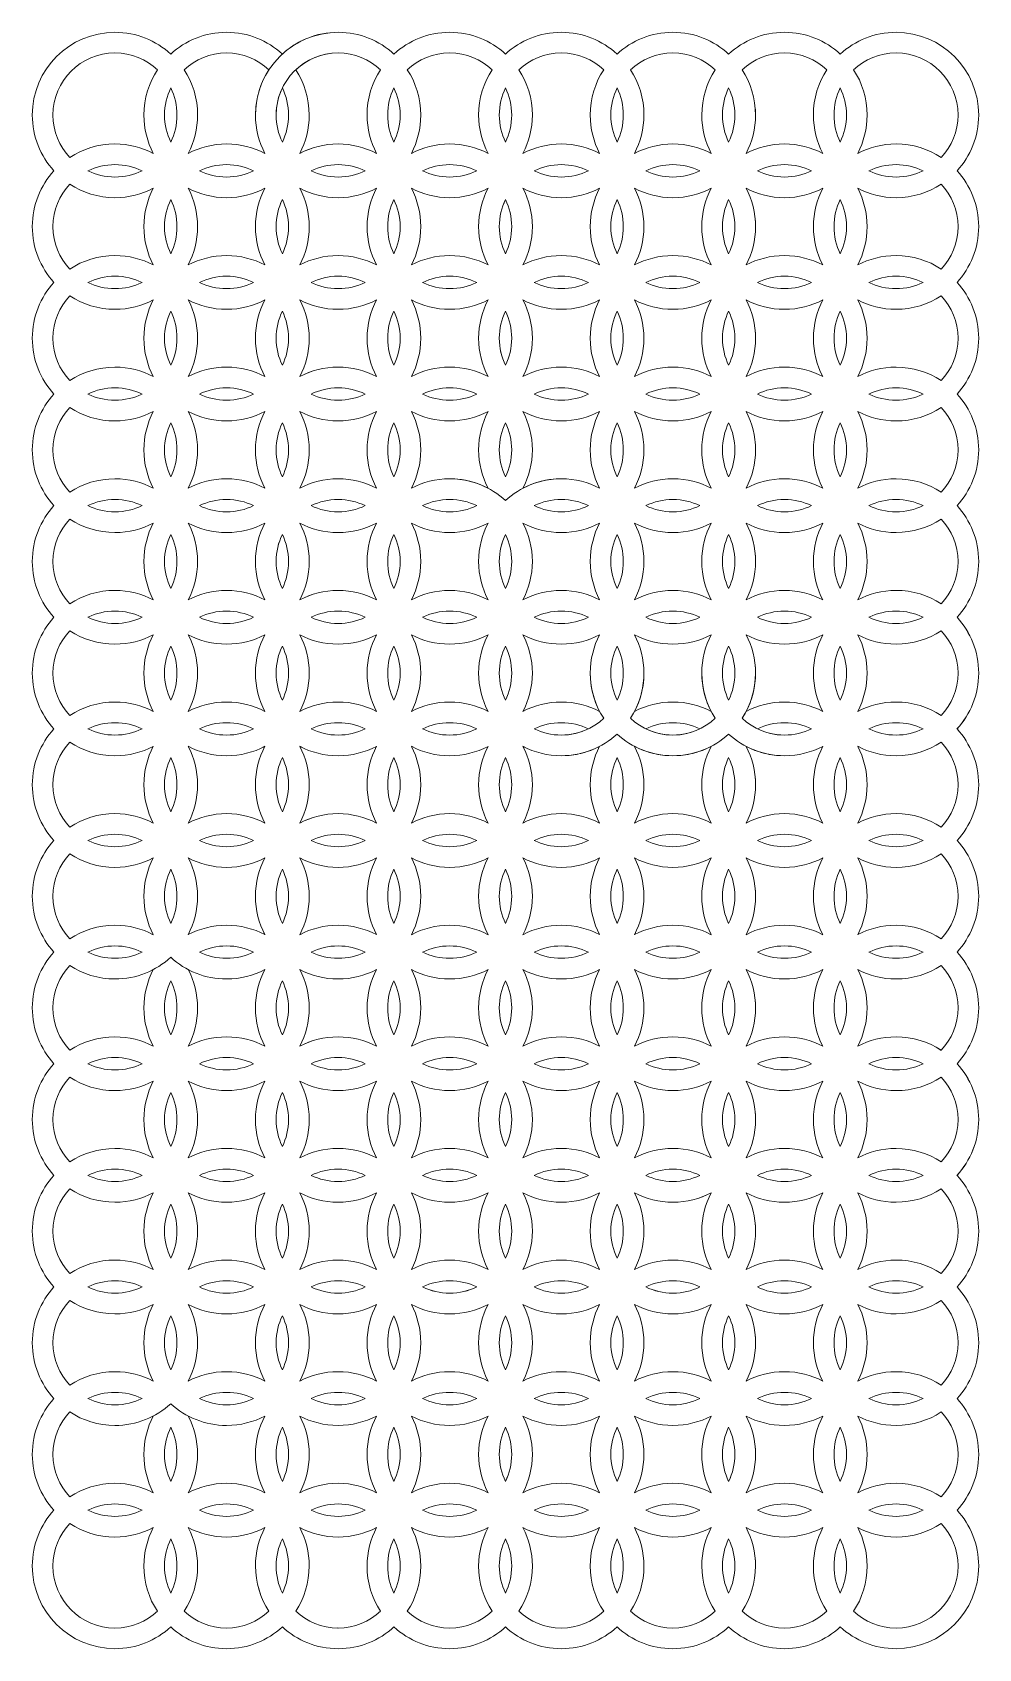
# Model space of a CAD drawing. Header units: centimetres. Extents: x -11.4 to 11.4, y -19.6 to 19.6.
import ezdxf

# ---------------------------------------------------------------- set-up
doc = ezdxf.new("R2010")
doc.units = ezdxf.units.CM
doc.header["$MEASUREMENT"] = 0
doc.layers.add('Layer 1', color=7, linetype='Continuous')

msp = doc.modelspace()

# ---------------------------------------------------------------- linework, layer by layer
at = {"layer": 'Layer 1', "color": 242, "lineweight": 9}
for points, knots in [([(-10.92551, 16.19999), (-11.25124, 16.55579), (-11.45, 17.02974), (-11.45, 17.55), (-11.45, 17.55), (-11.45, 18.65439), (-10.55438, 19.54999), (-9.45001, 19.54999), (-9.45001, 19.54999), (-8.92974, 19.55), (-8.45579, 19.35122), (-8.09998, 19.02549)], [0, 0, 0, 0, 0.25, 0.25, 0.25, 0.25, 0.5, 0.5, 0.5, 0.5, 1, 1, 1, 1]), ([(-8.09998, 19.02551), (-7.74419, 19.35122), (-7.27025, 19.54999), (-6.75001, 19.54999), (-6.75001, 19.54999), (-6.22974, 19.55), (-5.7558, 19.35121), (-5.39999, 19.02549)], [0, 0, 0, 0, 0.33333333, 0.33333333, 0.33333333, 0.33333333, 1, 1, 1, 1]), ([(-5.82209, 16.62215), (-5.96764, 16.89953), (-6.05, 17.21517), (-6.05, 17.55), (-6.05, 17.55), (-6.05, 18.65439), (-5.15438, 19.54999), (-4.05001, 19.54999), (-4.05001, 19.54999), (-3.52974, 19.55), (-3.05579, 19.35122), (-2.69998, 19.02549)], [0, 0, 0, 0, 0.25, 0.25, 0.25, 0.25, 0.5, 0.5, 0.5, 0.5, 1, 1, 1, 1]), ([(-5.39988, 19.02559), (-5.0441, 19.35126), (-4.5702, 19.54999), (-4.05001, 19.54999), (-4.05001, 19.54999), (-3.52974, 19.55), (-3.05579, 19.35122), (-2.69998, 19.02549)], [0, 0, 0, 0, 0.33333333, 0.33333333, 0.33333333, 0.33333333, 1, 1, 1, 1]), ([(-2.69998, 19.02551), (-2.34419, 19.35122), (-1.87025, 19.54999), (-1.35001, 19.54999), (-1.35001, 19.54999), (-0.82974, 19.55), (-0.3558, 19.35121), (0.00001, 19.02549)], [0, 0, 0, 0, 0.33333333, 0.33333333, 0.33333333, 0.33333333, 1, 1, 1, 1]), ([(-2.69998, 19.02551), (-2.34419, 19.35122), (-1.87025, 19.54999), (-1.35001, 19.54999), (-1.35001, 19.54999), (-0.82967, 19.55), (-0.35567, 19.35116), (0.00014, 19.02536)], [0, 0, 0, 0, 0.33333333, 0.33333333, 0.33333333, 0.33333333, 1, 1, 1, 1]), ([(0, 19.02551), (0.35581, 19.35122), (0.82975, 19.54999), (1.34999, 19.54999), (1.34999, 19.54999), (1.87026, 19.55), (2.34421, 19.35122), (2.70002, 19.02549)], [0, 0, 0, 0, 0.33333333, 0.33333333, 0.33333333, 0.33333333, 1, 1, 1, 1]), ([(0.00012, 19.02559), (0.3559, 19.35126), (0.8298, 19.54999), (1.34999, 19.54999), (1.34999, 19.54999), (1.87026, 19.55), (2.34421, 19.35122), (2.70002, 19.02549)], [0, 0, 0, 0, 0.33333333, 0.33333333, 0.33333333, 0.33333333, 1, 1, 1, 1]), ([(2.70003, 19.02551), (3.05582, 19.35122), (3.52975, 19.54999), (4.04999, 19.54999), (4.04999, 19.54999), (4.57026, 19.55), (5.0442, 19.35121), (5.40001, 19.02549)], [0, 0, 0, 0, 0.33333333, 0.33333333, 0.33333333, 0.33333333, 1, 1, 1, 1]), ([(2.70003, 19.02551), (3.05582, 19.35122), (3.52975, 19.54999), (4.04999, 19.54999), (4.04999, 19.54999), (4.57033, 19.55), (5.04433, 19.35116), (5.40014, 19.02536)], [0, 0, 0, 0, 0.33333333, 0.33333333, 0.33333333, 0.33333333, 1, 1, 1, 1]), ([(5.40013, 19.02559), (5.75591, 19.35126), (6.2298, 19.54999), (6.74999, 19.54999), (6.74999, 19.54999), (7.27026, 19.55), (7.74421, 19.35122), (8.10002, 19.02549)], [0, 0, 0, 0, 0.33333333, 0.33333333, 0.33333333, 0.33333333, 1, 1, 1, 1]), ([(8.10003, 19.02551), (8.45582, 19.35122), (8.92975, 19.54999), (9.44999, 19.54999), (9.44999, 19.54999), (10.55438, 19.55), (11.45, 18.65438), (11.45, 17.55), (11.45, 17.55), (11.45, 17.02974), (11.25123, 16.55579), (10.9255, 16.19998)], [0, 0, 0, 0, 0.25, 0.25, 0.25, 0.25, 0.5, 0.5, 0.5, 0.5, 1, 1, 1, 1]), ([(-10.54431, 16.5242), (-10.7959, 16.79249), (-10.95, 17.15328), (-10.95, 17.54999), (-10.95, 17.54999), (-10.95, 18.37828), (-10.27829, 19.04999), (-9.45, 19.04999), (-9.45, 19.04999), (-9.0533, 19.04999), (-8.69249, 18.89591), (-8.42421, 18.64432)], [0, 0, 0, 0, 0.25, 0.25, 0.25, 0.25, 0.5, 0.5, 0.5, 0.5, 1, 1, 1, 1]), ([(-7.77577, 18.64433), (-7.50749, 18.89591), (-7.1467, 19.04999), (-6.75, 19.04999), (-6.75, 19.04999), (-6.3533, 19.04999), (-5.99249, 18.89591), (-5.72421, 18.64432)], [0, 0, 0, 0, 0.33333333, 0.33333333, 0.33333333, 0.33333333, 1, 1, 1, 1]), ([(-5.39999, 16.8955), (-5.49609, 17.0933), (-5.55, 17.31537), (-5.55, 17.54999), (-5.55, 17.54999), (-5.55, 18.37828), (-4.87829, 19.04999), (-4.05, 19.04999), (-4.05, 19.04999), (-3.6533, 19.04999), (-3.29249, 18.89591), (-3.02421, 18.64432)], [0, 0, 0, 0, 0.25, 0.25, 0.25, 0.25, 0.5, 0.5, 0.5, 0.5, 1, 1, 1, 1]), ([(-5.07576, 18.64433), (-4.80748, 18.89591), (-4.44669, 19.04999), (-4.05, 19.04999), (-4.05, 19.04999), (-3.6533, 19.04999), (-3.29249, 18.89591), (-3.02421, 18.64432)], [0, 0, 0, 0, 0.33333333, 0.33333333, 0.33333333, 0.33333333, 1, 1, 1, 1]), ([(-2.37577, 18.64433), (-2.10749, 18.89591), (-1.7467, 19.04999), (-1.35, 19.04999), (-1.35, 19.04999), (-0.9533, 19.04999), (-0.59249, 18.89591), (-0.32421, 18.64432)], [0, 0, 0, 0, 0.33333333, 0.33333333, 0.33333333, 0.33333333, 1, 1, 1, 1]), ([(-2.37577, 18.64433), (-2.10749, 18.89591), (-1.7467, 19.04999), (-1.35, 19.04999), (-1.35, 19.04999), (-0.95324, 19.04999), (-0.59239, 18.89586), (-0.32411, 18.6442)], [0, 0, 0, 0, 0.33333333, 0.33333333, 0.33333333, 0.33333333, 1, 1, 1, 1]), ([(0.32424, 18.64433), (0.59252, 18.89591), (0.95331, 19.04999), (1.35, 19.04999), (1.35, 19.04999), (1.74671, 19.04999), (2.10751, 18.89591), (2.37579, 18.64432)], [0, 0, 0, 0, 0.33333333, 0.33333333, 0.33333333, 0.33333333, 1, 1, 1, 1]), ([(0.32431, 18.64445), (0.59258, 18.89597), (0.95336, 19.04999), (1.35, 19.04999), (1.35, 19.04999), (1.74671, 19.04999), (2.10751, 18.89591), (2.37579, 18.64432)], [0, 0, 0, 0, 0.33333333, 0.33333333, 0.33333333, 0.33333333, 1, 1, 1, 1]), ([(3.02424, 18.64433), (3.29251, 18.89591), (3.6533, 19.04999), (4.05, 19.04999), (4.05, 19.04999), (4.44671, 19.04999), (4.80751, 18.89591), (5.07579, 18.64432)], [0, 0, 0, 0, 0.33333333, 0.33333333, 0.33333333, 0.33333333, 1, 1, 1, 1]), ([(3.02424, 18.64433), (3.29251, 18.89591), (3.6533, 19.04999), (4.05, 19.04999), (4.05, 19.04999), (4.44677, 19.04999), (4.8076, 18.89585), (5.07589, 18.64421)], [0, 0, 0, 0, 0.33333333, 0.33333333, 0.33333333, 0.33333333, 1, 1, 1, 1]), ([(5.72425, 18.64433), (5.99252, 18.89591), (6.35331, 19.04999), (6.75, 19.04999), (6.75, 19.04999), (7.14671, 19.04999), (7.50751, 18.89591), (7.77579, 18.64432)], [0, 0, 0, 0, 0.33333333, 0.33333333, 0.33333333, 0.33333333, 1, 1, 1, 1]), ([(8.42424, 18.64433), (8.69251, 18.89591), (9.0533, 19.04999), (9.45, 19.04999), (9.45, 19.04999), (10.27829, 19.04999), (10.95, 18.37828), (10.95, 17.54999), (10.95, 17.54999), (10.95, 17.15329), (10.7959, 16.79249), (10.54432, 16.5242)], [0, 0, 0, 0, 0.25, 0.25, 0.25, 0.25, 0.5, 0.5, 0.5, 0.5, 1, 1, 1, 1]), ([(-8.52209, 16.62209), (-8.66765, 16.89945), (-8.75, 17.21514), (-8.75, 17.55), (-8.75, 17.55), (-8.75, 17.95394), (-8.63016, 18.32996), (-8.42413, 18.64444)], [0, 0, 0, 0, 0.33333333, 0.33333333, 0.33333333, 0.33333333, 1, 1, 1, 1]), ([(-7.77577, 18.64433), (-7.56978, 18.32988), (-7.45, 17.95389), (-7.45, 17.55), (-7.45, 17.55), (-7.45, 17.21516), (-7.53233, 16.89942), (-7.67788, 16.62208)], [0, 0, 0, 0, 0.33333333, 0.33333333, 0.33333333, 0.33333333, 1, 1, 1, 1]), ([(-5.82208, 16.62207), (-5.96764, 16.89945), (-6.05, 17.21515), (-6.05, 17.55), (-6.05, 17.55), (-6.05, 17.95394), (-5.93017, 18.32996), (-5.72413, 18.64443)], [0, 0, 0, 0, 0.33333333, 0.33333333, 0.33333333, 0.33333333, 1, 1, 1, 1]), ([(-5.07577, 18.64433), (-4.86979, 18.32988), (-4.75, 17.95388), (-4.75, 17.55), (-4.75, 17.55), (-4.75, 17.21514), (-4.83234, 16.89941), (-4.97789, 16.62206)], [0, 0, 0, 0, 0.33333333, 0.33333333, 0.33333333, 0.33333333, 1, 1, 1, 1]), ([(-3.12209, 16.62209), (-3.26765, 16.89945), (-3.35, 17.21514), (-3.35, 17.55), (-3.35, 17.55), (-3.35, 17.95394), (-3.23016, 18.32996), (-3.02413, 18.64444)], [0, 0, 0, 0, 0.33333333, 0.33333333, 0.33333333, 0.33333333, 1, 1, 1, 1]), ([(-3.12208, 16.62207), (-3.26765, 16.89943), (-3.35, 17.21513), (-3.35, 17.55), (-3.35, 17.55), (-3.35, 17.95394), (-3.23016, 18.32996), (-3.02413, 18.64444)], [0, 0, 0, 0, 0.33333333, 0.33333333, 0.33333333, 0.33333333, 1, 1, 1, 1]), ([(-2.37577, 18.64433), (-2.16978, 18.32988), (-2.05, 17.95389), (-2.05, 17.55), (-2.05, 17.55), (-2.05, 17.21508), (-2.13235, 16.89932), (-2.27795, 16.62194)], [0, 0, 0, 0, 0.33333333, 0.33333333, 0.33333333, 0.33333333, 1, 1, 1, 1]), ([(-2.37577, 18.64433), (-2.16978, 18.32988), (-2.05, 17.95389), (-2.05, 17.55), (-2.05, 17.55), (-2.05, 17.21516), (-2.13233, 16.89942), (-2.27788, 16.62208)], [0, 0, 0, 0, 0.33333333, 0.33333333, 0.33333333, 0.33333333, 1, 1, 1, 1]), ([(-0.42214, 16.62209), (-0.56768, 16.89945), (-0.65, 17.21515), (-0.65, 17.55), (-0.65, 17.55), (-0.65, 17.954), (-0.53013, 18.33008), (-0.32406, 18.64458)], [0, 0, 0, 0, 0.33333333, 0.33333333, 0.33333333, 0.33333333, 1, 1, 1, 1]), ([(-0.4221, 16.62207), (-0.56765, 16.89943), (-0.65, 17.21513), (-0.65, 17.55), (-0.65, 17.55), (-0.65, 17.95394), (-0.53017, 18.32996), (-0.32413, 18.64443)], [0, 0, 0, 0, 0.33333333, 0.33333333, 0.33333333, 0.33333333, 1, 1, 1, 1]), ([(0.32421, 18.64431), (0.53019, 18.32986), (0.65, 17.95388), (0.65, 17.55), (0.65, 17.55), (0.65, 17.21508), (0.56762, 16.89931), (0.422, 16.62192)], [0, 0, 0, 0, 0.33333333, 0.33333333, 0.33333333, 0.33333333, 1, 1, 1, 1]), ([(0.32423, 18.64433), (0.53021, 18.32988), (0.65, 17.95388), (0.65, 17.55), (0.65, 17.55), (0.65, 17.21508), (0.56762, 16.89932), (0.42202, 16.62193)], [0, 0, 0, 0, 0.33333333, 0.33333333, 0.33333333, 0.33333333, 1, 1, 1, 1]), ([(2.27787, 16.62209), (2.13233, 16.89945), (2.05, 17.21515), (2.05, 17.55), (2.05, 17.55), (2.05, 17.95394), (2.16984, 18.32996), (2.37587, 18.64444)], [0, 0, 0, 0, 0.33333333, 0.33333333, 0.33333333, 0.33333333, 1, 1, 1, 1]), ([(2.27787, 16.62209), (2.13233, 16.89945), (2.05, 17.21515), (2.05, 17.55), (2.05, 17.55), (2.05, 17.95394), (2.16984, 18.32996), (2.37587, 18.64444)], [0, 0, 0, 0, 0.33333333, 0.33333333, 0.33333333, 0.33333333, 1, 1, 1, 1]), ([(3.02424, 18.64433), (3.23022, 18.32988), (3.35, 17.95389), (3.35, 17.55), (3.35, 17.55), (3.35, 17.2151), (3.26763, 16.89933), (3.12203, 16.62195)], [0, 0, 0, 0, 0.33333333, 0.33333333, 0.33333333, 0.33333333, 1, 1, 1, 1]), ([(3.02424, 18.64433), (3.23022, 18.32988), (3.35, 17.95389), (3.35, 17.55), (3.35, 17.55), (3.35, 17.2151), (3.26763, 16.89933), (3.12203, 16.62195)], [0, 0, 0, 0, 0.33333333, 0.33333333, 0.33333333, 0.33333333, 1, 1, 1, 1]), ([(4.9779, 16.62209), (4.83236, 16.89945), (4.75, 17.21513), (4.75, 17.55), (4.75, 17.55), (4.75, 17.95394), (4.86983, 18.32996), (5.07587, 18.64443)], [0, 0, 0, 0, 0.33333333, 0.33333333, 0.33333333, 0.33333333, 1, 1, 1, 1]), ([(5.72424, 18.64433), (5.93021, 18.32988), (6.05, 17.95388), (6.05, 17.55), (6.05, 17.55), (6.05, 17.21508), (5.96762, 16.89932), (5.82202, 16.62193)], [0, 0, 0, 0, 0.33333333, 0.33333333, 0.33333333, 0.33333333, 1, 1, 1, 1]), ([(7.67788, 16.62209), (7.53233, 16.89947), (7.45, 17.21515), (7.45, 17.55), (7.45, 17.55), (7.45, 17.95394), (7.56984, 18.32996), (7.77587, 18.64444)], [0, 0, 0, 0, 0.33333333, 0.33333333, 0.33333333, 0.33333333, 1, 1, 1, 1]), ([(8.42424, 18.64433), (8.63022, 18.32988), (8.75, 17.95389), (8.75, 17.55), (8.75, 17.55), (8.75, 17.2151), (8.66763, 16.89934), (8.52203, 16.62196)], [0, 0, 0, 0, 0.33333333, 0.33333333, 0.33333333, 0.33333333, 1, 1, 1, 1]), ([(-8.10007, 16.89564), (-8.19613, 17.0934), (-8.25, 17.31542), (-8.25, 17.54999), (-8.25, 17.54999), (-8.25, 17.78468), (-8.19607, 18.00678), (-8.09994, 18.20461)], [0, 0, 0, 0, 0.33333333, 0.33333333, 0.33333333, 0.33333333, 1, 1, 1, 1]), ([(-8.1, 18.20449), (-8.00391, 18.00671), (-7.95, 17.78462), (-7.95, 17.54999), (-7.95, 17.54999), (-7.95, 17.31537), (-8.00389, 17.09328), (-8.09999, 16.89548)], [0, 0, 0, 0, 0.33333333, 0.33333333, 0.33333333, 0.33333333, 1, 1, 1, 1]), ([(-5.39999, 16.8955), (-5.49609, 17.0933), (-5.55, 17.31536), (-5.55, 17.54999), (-5.55, 17.54999), (-5.55, 17.78468), (-5.49606, 18.00678), (-5.39993, 18.20462)], [0, 0, 0, 0, 0.33333333, 0.33333333, 0.33333333, 0.33333333, 1, 1, 1, 1]), ([(-5.39999, 18.20451), (-5.30389, 18.00671), (-5.25, 17.78461), (-5.25, 17.54999), (-5.25, 17.54999), (-5.25, 17.31531), (-5.30392, 17.09315), (-5.40007, 16.89532)], [0, 0, 0, 0, 0.33333333, 0.33333333, 0.33333333, 0.33333333, 1, 1, 1, 1]), ([(-2.70007, 16.89564), (-2.79613, 17.0934), (-2.85, 17.31542), (-2.85, 17.54999), (-2.85, 17.54999), (-2.85, 17.78468), (-2.79607, 18.00678), (-2.69994, 18.20461)], [0, 0, 0, 0, 0.33333333, 0.33333333, 0.33333333, 0.33333333, 1, 1, 1, 1]), ([(-2.70007, 16.89564), (-2.79613, 17.0934), (-2.85, 17.31542), (-2.85, 17.54999), (-2.85, 17.54999), (-2.85, 17.78468), (-2.79607, 18.00678), (-2.69994, 18.20461)], [0, 0, 0, 0, 0.33333333, 0.33333333, 0.33333333, 0.33333333, 1, 1, 1, 1]), ([(-2.7, 18.20449), (-2.60391, 18.00671), (-2.55, 17.78462), (-2.55, 17.54999), (-2.55, 17.54999), (-2.55, 17.31537), (-2.60389, 17.09328), (-2.69999, 16.89548)], [0, 0, 0, 0, 0.33333333, 0.33333333, 0.33333333, 0.33333333, 1, 1, 1, 1]), ([(-2.7, 18.20449), (-2.60391, 18.00671), (-2.55, 17.78462), (-2.55, 17.54999), (-2.55, 17.54999), (-2.55, 17.31537), (-2.60389, 17.09328), (-2.69999, 16.89548)], [0, 0, 0, 0, 0.33333333, 0.33333333, 0.33333333, 0.33333333, 1, 1, 1, 1]), ([(-0.00001, 16.89546), (-0.09611, 17.09328), (-0.15, 17.31535), (-0.15, 17.54999), (-0.15, 17.54999), (-0.15, 17.78474), (-0.09607, 18.00692), (0.00012, 18.20478)], [0, 0, 0, 0, 0.33333333, 0.33333333, 0.33333333, 0.33333333, 1, 1, 1, 1]), ([(0.00001, 16.8955), (-0.09609, 17.0933), (-0.15, 17.31536), (-0.15, 17.54999), (-0.15, 17.54999), (-0.15, 17.78468), (-0.09606, 18.00678), (0.00007, 18.20462)], [0, 0, 0, 0, 0.33333333, 0.33333333, 0.33333333, 0.33333333, 1, 1, 1, 1]), ([(-0.00001, 18.20449), (0.09609, 18.00669), (0.15, 17.78461), (0.15, 17.54999), (0.15, 17.54999), (0.15, 17.31525), (0.09604, 17.09308), (-0.00015, 16.8952)], [0, 0, 0, 0, 0.33333333, 0.33333333, 0.33333333, 0.33333333, 1, 1, 1, 1]), ([(0.00001, 18.20451), (0.09611, 18.00671), (0.15, 17.78461), (0.15, 17.54999), (0.15, 17.54999), (0.15, 17.31531), (0.09608, 17.09315), (-0.00007, 16.89532)], [0, 0, 0, 0, 0.33333333, 0.33333333, 0.33333333, 0.33333333, 1, 1, 1, 1]), ([(2.69993, 16.89564), (2.60388, 17.0934), (2.55, 17.31542), (2.55, 17.54999), (2.55, 17.54999), (2.55, 17.78468), (2.60393, 18.00678), (2.70006, 18.20461)], [0, 0, 0, 0, 0.33333333, 0.33333333, 0.33333333, 0.33333333, 1, 1, 1, 1]), ([(2.69993, 16.89564), (2.60388, 17.0934), (2.55, 17.31542), (2.55, 17.54999), (2.55, 17.54999), (2.55, 17.78468), (2.60393, 18.00678), (2.70006, 18.20461)], [0, 0, 0, 0, 0.33333333, 0.33333333, 0.33333333, 0.33333333, 1, 1, 1, 1]), ([(2.70001, 18.20449), (2.79609, 18.00671), (2.85, 17.78462), (2.85, 17.54999), (2.85, 17.54999), (2.85, 17.31537), (2.79611, 17.09328), (2.70001, 16.89548)], [0, 0, 0, 0, 0.33333333, 0.33333333, 0.33333333, 0.33333333, 1, 1, 1, 1]), ([(2.70001, 18.20449), (2.79609, 18.00671), (2.85, 17.78462), (2.85, 17.54999), (2.85, 17.54999), (2.85, 17.31537), (2.79611, 17.09328), (2.70001, 16.89548)], [0, 0, 0, 0, 0.33333333, 0.33333333, 0.33333333, 0.33333333, 1, 1, 1, 1]), ([(5.40001, 16.8955), (5.30392, 17.0933), (5.25, 17.31536), (5.25, 17.54999), (5.25, 17.54999), (5.25, 17.78468), (5.30394, 18.00678), (5.40007, 18.20462)], [0, 0, 0, 0, 0.33333333, 0.33333333, 0.33333333, 0.33333333, 1, 1, 1, 1]), ([(5.39999, 18.20447), (5.49608, 18.00669), (5.55, 17.78461), (5.55, 17.54999), (5.55, 17.54999), (5.55, 17.31525), (5.49604, 17.09307), (5.39985, 16.89519)], [0, 0, 0, 0, 0.33333333, 0.33333333, 0.33333333, 0.33333333, 1, 1, 1, 1]), ([(5.40001, 18.20451), (5.49611, 18.00671), (5.55, 17.78461), (5.55, 17.54999), (5.55, 17.54999), (5.55, 17.31531), (5.49608, 17.09315), (5.39993, 16.89532)], [0, 0, 0, 0, 0.33333333, 0.33333333, 0.33333333, 0.33333333, 1, 1, 1, 1]), ([(8.09994, 16.89564), (8.00388, 17.0934), (7.95, 17.31542), (7.95, 17.54999), (7.95, 17.54999), (7.95, 17.78468), (8.00393, 18.00678), (8.10006, 18.20461)], [0, 0, 0, 0, 0.33333333, 0.33333333, 0.33333333, 0.33333333, 1, 1, 1, 1]), ([(8.1, 18.20449), (8.19609, 18.00671), (8.25, 17.78462), (8.25, 17.54999), (8.25, 17.54999), (8.25, 17.31537), (8.19611, 17.09328), (8.10001, 16.89548)], [0, 0, 0, 0, 0.33333333, 0.33333333, 0.33333333, 0.33333333, 1, 1, 1, 1]), ([(6.04323, 17.7158), (6.04772, 17.66113), (6.05, 17.60582), (6.05, 17.55), (6.05, 17.55), (6.05, 17.21514), (5.96765, 16.89942), (5.82208, 16.62206)], [0, 0, 0, 0, 0.33333333, 0.33333333, 0.33333333, 0.33333333, 1, 1, 1, 1]), ([(-10.54432, 16.5242), (-10.22987, 16.7302), (-9.8539, 16.84999), (-9.45001, 16.84999), (-9.45001, 16.84999), (-9.11509, 16.85), (-8.79935, 16.76761), (-8.52196, 16.62201)], [0, 0, 0, 0, 0.33333333, 0.33333333, 0.33333333, 0.33333333, 1, 1, 1, 1]), ([(-7.67774, 16.62213), (-7.40044, 16.76764), (-7.08481, 16.84999), (-6.75001, 16.84999), (-6.75001, 16.84999), (-6.41513, 16.85), (-6.09943, 16.76763), (-5.82207, 16.62207)], [0, 0, 0, 0, 0.33333333, 0.33333333, 0.33333333, 0.33333333, 1, 1, 1, 1]), ([(-4.97788, 16.62207), (-4.70055, 16.76762), (-4.38486, 16.84999), (-4.05001, 16.84999), (-4.05001, 16.84999), (-3.71504, 16.85), (-3.39926, 16.76759), (-3.12184, 16.62195)], [0, 0, 0, 0, 0.33333333, 0.33333333, 0.33333333, 0.33333333, 1, 1, 1, 1]), ([(-4.9777, 16.62217), (-4.70041, 16.76766), (-4.38477, 16.84999), (-4.05001, 16.84999), (-4.05001, 16.84999), (-3.71509, 16.85), (-3.39936, 16.76761), (-3.12196, 16.62201)], [0, 0, 0, 0, 0.33333333, 0.33333333, 0.33333333, 0.33333333, 1, 1, 1, 1]), ([(-2.27788, 16.62207), (-2.00054, 16.76762), (-1.68486, 16.84999), (-1.35001, 16.84999), (-1.35001, 16.84999), (-1.01508, 16.85), (-0.69934, 16.7676), (-0.42197, 16.622)], [0, 0, 0, 0, 0.33333333, 0.33333333, 0.33333333, 0.33333333, 1, 1, 1, 1]), ([(-2.27787, 16.62207), (-2.00054, 16.76762), (-1.68486, 16.84999), (-1.35001, 16.84999), (-1.35001, 16.84999), (-1.01508, 16.85), (-0.69934, 16.76761), (-0.42198, 16.622)], [0, 0, 0, 0, 0.33333333, 0.33333333, 0.33333333, 0.33333333, 1, 1, 1, 1]), ([(0.42206, 16.62207), (0.69942, 16.76764), (1.01512, 16.84999), (1.34999, 16.84999), (1.34999, 16.84999), (1.68491, 16.85), (2.00063, 16.76761), (2.27801, 16.62202)], [0, 0, 0, 0, 0.33333333, 0.33333333, 0.33333333, 0.33333333, 1, 1, 1, 1]), ([(0.42207, 16.62207), (0.69943, 16.76762), (1.01513, 16.84999), (1.34999, 16.84999), (1.34999, 16.84999), (1.68491, 16.85), (2.00063, 16.76761), (2.27801, 16.62202)], [0, 0, 0, 0, 0.33333333, 0.33333333, 0.33333333, 0.33333333, 1, 1, 1, 1]), ([(3.1221, 16.62207), (3.39944, 16.76764), (3.71513, 16.84999), (4.04999, 16.84999), (4.04999, 16.84999), (4.38492, 16.85), (4.70065, 16.7676), (4.97803, 16.622)], [0, 0, 0, 0, 0.33333333, 0.33333333, 0.33333333, 0.33333333, 1, 1, 1, 1]), ([(3.1221, 16.62207), (3.39944, 16.76764), (3.71513, 16.84999), (4.04999, 16.84999), (4.04999, 16.84999), (4.38492, 16.85), (4.70066, 16.7676), (4.97803, 16.622)], [0, 0, 0, 0, 0.33333333, 0.33333333, 0.33333333, 0.33333333, 1, 1, 1, 1]), ([(5.82208, 16.62207), (6.09942, 16.76764), (6.41512, 16.84999), (6.74999, 16.84999), (6.74999, 16.84999), (7.0849, 16.85), (7.40063, 16.76761), (7.67801, 16.62202)], [0, 0, 0, 0, 0.33333333, 0.33333333, 0.33333333, 0.33333333, 1, 1, 1, 1]), ([(8.5221, 16.62207), (8.79943, 16.76764), (9.11513, 16.84999), (9.44999, 16.84999), (9.44999, 16.84999), (9.85395, 16.85), (10.22996, 16.73016), (10.54444, 16.52412)], [0, 0, 0, 0, 0.33333333, 0.33333333, 0.33333333, 0.33333333, 1, 1, 1, 1]), ([(-10.9255, 13.49999), (-11.25123, 13.85579), (-11.45, 14.32973), (-11.45, 14.85), (-11.45, 14.85), (-11.45, 15.37033), (-11.25118, 15.84431), (-10.92539, 16.20011)], [0, 0, 0, 0, 0.33333333, 0.33333333, 0.33333333, 0.33333333, 1, 1, 1, 1]), ([(-8.79545, 16.19999), (-8.99327, 16.10391), (-9.21537, 16.04999), (-9.45, 16.04999), (-9.45, 16.04999), (-9.68463, 16.05), (-9.9067, 16.10389), (-10.10449, 16.19998)], [0, 0, 0, 0, 0.33333333, 0.33333333, 0.33333333, 0.33333333, 1, 1, 1, 1]), ([(-10.10437, 16.20005), (-9.9066, 16.29612), (-9.68457, 16.34999), (-9.45, 16.34999), (-9.45, 16.34999), (-9.21531, 16.34999), (-8.99316, 16.29607), (-8.79531, 16.19991)], [0, 0, 0, 0, 0.33333333, 0.33333333, 0.33333333, 0.33333333, 1, 1, 1, 1]), ([(-6.09545, 16.19997), (-6.29327, 16.10387), (-6.51538, 16.04999), (-6.75, 16.04999), (-6.75, 16.04999), (-6.98462, 16.05), (-7.20671, 16.10389), (-7.40449, 16.19998)], [0, 0, 0, 0, 0.33333333, 0.33333333, 0.33333333, 0.33333333, 1, 1, 1, 1]), ([(-7.40448, 16.19997), (-7.20669, 16.29608), (-6.98462, 16.34999), (-6.75, 16.34999), (-6.75, 16.34999), (-6.51531, 16.34999), (-6.29316, 16.29607), (-6.09531, 16.19991)], [0, 0, 0, 0, 0.33333333, 0.33333333, 0.33333333, 0.33333333, 1, 1, 1, 1]), ([(-3.39547, 16.19997), (-3.59328, 16.10389), (-3.81538, 16.04999), (-4.05, 16.04999), (-4.05, 16.04999), (-4.28474, 16.05), (-4.50692, 16.10395), (-4.70478, 16.20012)], [0, 0, 0, 0, 0.33333333, 0.33333333, 0.33333333, 0.33333333, 1, 1, 1, 1]), ([(-3.39547, 16.19997), (-3.59328, 16.10389), (-3.81538, 16.04999), (-4.05, 16.04999), (-4.05, 16.04999), (-4.28468, 16.05), (-4.50683, 16.10391), (-4.70464, 16.20004)], [0, 0, 0, 0, 0.33333333, 0.33333333, 0.33333333, 0.33333333, 1, 1, 1, 1]), ([(-4.70453, 16.19995), (-4.50673, 16.29608), (-4.28464, 16.34999), (-4.05, 16.34999), (-4.05, 16.34999), (-3.81526, 16.34999), (-3.59306, 16.29604), (-3.39518, 16.19985)], [0, 0, 0, 0, 0.33333333, 0.33333333, 0.33333333, 0.33333333, 1, 1, 1, 1]), ([(-4.70448, 16.19997), (-4.50668, 16.29608), (-4.28461, 16.34999), (-4.05, 16.34999), (-4.05, 16.34999), (-3.81531, 16.34999), (-3.59318, 16.29605), (-3.39532, 16.1999)], [0, 0, 0, 0, 0.33333333, 0.33333333, 0.33333333, 0.33333333, 1, 1, 1, 1]), ([(-0.69549, 16.19999), (-0.89329, 16.10391), (-1.11538, 16.04999), (-1.35, 16.04999), (-1.35, 16.04999), (-1.58468, 16.05), (-1.80682, 16.10392), (-2.00465, 16.20006)], [0, 0, 0, 0, 0.33333333, 0.33333333, 0.33333333, 0.33333333, 1, 1, 1, 1]), ([(-0.69551, 16.19999), (-0.8933, 16.10391), (-1.11539, 16.04999), (-1.35, 16.04999), (-1.35, 16.04999), (-1.58462, 16.05), (-1.80671, 16.10388), (-2.00449, 16.19997)], [0, 0, 0, 0, 0.33333333, 0.33333333, 0.33333333, 0.33333333, 1, 1, 1, 1]), ([(-2.00448, 16.19999), (-1.80669, 16.2961), (-1.58462, 16.34999), (-1.35, 16.34999), (-1.35, 16.34999), (-1.11532, 16.34999), (-0.8932, 16.29606), (-0.69537, 16.19992)], [0, 0, 0, 0, 0.33333333, 0.33333333, 0.33333333, 0.33333333, 1, 1, 1, 1]), ([(-2.00448, 16.19999), (-1.80669, 16.2961), (-1.58462, 16.34999), (-1.35, 16.34999), (-1.35, 16.34999), (-1.11532, 16.34999), (-0.8932, 16.29605), (-0.69537, 16.19991)], [0, 0, 0, 0, 0.33333333, 0.33333333, 0.33333333, 0.33333333, 1, 1, 1, 1]), ([(0.69545, 16.19997), (0.89327, 16.2961), (1.11537, 16.34999), (1.35, 16.34999), (1.35, 16.34999), (1.58468, 16.34999), (1.8068, 16.29606), (2.00464, 16.19992)], [0, 0, 0, 0, 0.33333333, 0.33333333, 0.33333333, 0.33333333, 1, 1, 1, 1]), ([(2.00452, 16.19999), (1.80671, 16.10389), (1.58462, 16.04999), (1.35, 16.04999), (1.35, 16.04999), (1.11538, 16.05), (0.89327, 16.10388), (0.69546, 16.19998)], [0, 0, 0, 0, 0.33333333, 0.33333333, 0.33333333, 0.33333333, 1, 1, 1, 1]), ([(2.00452, 16.19999), (1.80671, 16.10389), (1.58462, 16.04999), (1.35, 16.04999), (1.35, 16.04999), (1.11538, 16.05), (0.89327, 16.10389), (0.69546, 16.19998)], [0, 0, 0, 0, 0.33333333, 0.33333333, 0.33333333, 0.33333333, 1, 1, 1, 1]), ([(0.69548, 16.19997), (0.89329, 16.29608), (1.11537, 16.34999), (1.35, 16.34999), (1.35, 16.34999), (1.58468, 16.34999), (1.8068, 16.29606), (2.00464, 16.19992)], [0, 0, 0, 0, 0.33333333, 0.33333333, 0.33333333, 0.33333333, 1, 1, 1, 1]), ([(4.70452, 16.19997), (4.50673, 16.10389), (4.28461, 16.04999), (4.05, 16.04999), (4.05, 16.04999), (3.81533, 16.05), (3.59317, 16.10392), (3.39533, 16.20006)], [0, 0, 0, 0, 0.33333333, 0.33333333, 0.33333333, 0.33333333, 1, 1, 1, 1]), ([(3.39549, 16.19999), (3.59331, 16.2961), (3.81538, 16.34999), (4.05, 16.34999), (4.05, 16.34999), (4.28468, 16.34999), (4.5068, 16.29606), (4.70464, 16.19992)], [0, 0, 0, 0, 0.33333333, 0.33333333, 0.33333333, 0.33333333, 1, 1, 1, 1]), ([(3.39549, 16.19999), (3.59331, 16.2961), (3.81538, 16.34999), (4.05, 16.34999), (4.05, 16.34999), (4.28463, 16.34999), (4.50671, 16.29606), (4.70451, 16.19996)], [0, 0, 0, 0, 0.33333333, 0.33333333, 0.33333333, 0.33333333, 1, 1, 1, 1]), ([(4.70452, 16.19997), (4.50673, 16.10389), (4.28461, 16.04999), (4.05, 16.04999), (4.05, 16.04999), (3.81539, 16.05), (3.5933, 16.10387), (3.3955, 16.19997)], [0, 0, 0, 0, 0.33333333, 0.33333333, 0.33333333, 0.33333333, 1, 1, 1, 1]), ([(7.40452, 16.19997), (7.20671, 16.10389), (6.98461, 16.04999), (6.75, 16.04999), (6.75, 16.04999), (6.51539, 16.05), (6.2933, 16.10387), (6.09549, 16.19996)], [0, 0, 0, 0, 0.33333333, 0.33333333, 0.33333333, 0.33333333, 1, 1, 1, 1]), ([(6.09561, 16.20003), (6.2934, 16.29612), (6.51542, 16.34999), (6.75, 16.34999), (6.75, 16.34999), (6.98467, 16.34999), (7.2068, 16.29606), (7.40464, 16.19992)], [0, 0, 0, 0, 0.33333333, 0.33333333, 0.33333333, 0.33333333, 1, 1, 1, 1]), ([(10.10451, 16.19999), (9.90671, 16.10389), (9.68463, 16.04999), (9.45, 16.04999), (9.45, 16.04999), (9.21533, 16.05), (8.99318, 16.10391), (8.79535, 16.20005)], [0, 0, 0, 0, 0.33333333, 0.33333333, 0.33333333, 0.33333333, 1, 1, 1, 1]), ([(8.79551, 16.19999), (8.99333, 16.2961), (9.21538, 16.34999), (9.45, 16.34999), (9.45, 16.34999), (9.68468, 16.34999), (9.9068, 16.29605), (10.10463, 16.19992)], [0, 0, 0, 0, 0.33333333, 0.33333333, 0.33333333, 0.33333333, 1, 1, 1, 1]), ([(10.9255, 16.19999), (11.25123, 15.8442), (11.45, 15.37025), (11.45, 14.85), (11.45, 14.85), (11.45, 14.32966), (11.25118, 13.85565), (10.92537, 13.49983)], [0, 0, 0, 0, 0.33333333, 0.33333333, 0.33333333, 0.33333333, 1, 1, 1, 1]), ([(-10.54431, 13.8242), (-10.7959, 14.09251), (-10.95, 14.45328), (-10.95, 14.84999), (-10.95, 14.84999), (-10.95, 15.24674), (-10.79586, 15.60758), (-10.54422, 15.87587)], [0, 0, 0, 0, 0.33333333, 0.33333333, 0.33333333, 0.33333333, 1, 1, 1, 1]), ([(-8.52209, 15.77788), (-8.79944, 15.63232), (-9.11515, 15.54999), (-9.45001, 15.54999), (-9.45001, 15.54999), (-9.8539, 15.54999), (-10.22988, 15.66979), (-10.54433, 15.87577)], [0, 0, 0, 0, 0.33333333, 0.33333333, 0.33333333, 0.33333333, 1, 1, 1, 1]), ([(-8.52215, 13.92219), (-8.66768, 14.19953), (-8.75, 14.51518), (-8.75, 14.85), (-8.75, 14.85), (-8.75, 15.18487), (-8.66764, 15.50055), (-8.52209, 15.77788)], [0, 0, 0, 0, 0.33333333, 0.33333333, 0.33333333, 0.33333333, 1, 1, 1, 1]), ([(-5.82208, 15.7779), (-6.09943, 15.63234), (-6.41514, 15.54999), (-6.75001, 15.54999), (-6.75001, 15.54999), (-7.08492, 15.54999), (-7.40066, 15.63237), (-7.67802, 15.77795)], [0, 0, 0, 0, 0.33333333, 0.33333333, 0.33333333, 0.33333333, 1, 1, 1, 1]), ([(-7.67787, 15.77788), (-7.53234, 15.50056), (-7.45, 15.18486), (-7.45, 14.85), (-7.45, 14.85), (-7.45, 14.51508), (-7.53237, 14.19929), (-7.67797, 13.92191)], [0, 0, 0, 0, 0.33333333, 0.33333333, 0.33333333, 0.33333333, 1, 1, 1, 1]), ([(-5.82207, 13.92205), (-5.96764, 14.19943), (-6.05, 14.51513), (-6.05, 14.85), (-6.05, 14.85), (-6.05, 15.18497), (-5.96758, 15.50075), (-5.82194, 15.77813)], [0, 0, 0, 0, 0.33333333, 0.33333333, 0.33333333, 0.33333333, 1, 1, 1, 1]), ([(-5.82212, 13.92219), (-5.96765, 14.19953), (-6.05, 14.51518), (-6.05, 14.85), (-6.05, 14.85), (-6.05, 15.18493), (-5.96761, 15.50063), (-5.82202, 15.778)], [0, 0, 0, 0, 0.33333333, 0.33333333, 0.33333333, 0.33333333, 1, 1, 1, 1]), ([(-3.12201, 15.7779), (-3.39939, 15.63232), (-3.71514, 15.54999), (-4.05001, 15.54999), (-4.05001, 15.54999), (-4.38497, 15.54999), (-4.70078, 15.63237), (-4.97815, 15.778)], [0, 0, 0, 0, 0.33333333, 0.33333333, 0.33333333, 0.33333333, 1, 1, 1, 1]), ([(-3.12211, 15.77786), (-3.39946, 15.6323), (-3.71517, 15.54999), (-4.05001, 15.54999), (-4.05001, 15.54999), (-4.38492, 15.54999), (-4.70069, 15.63236), (-4.97803, 15.77795)], [0, 0, 0, 0, 0.33333333, 0.33333333, 0.33333333, 0.33333333, 1, 1, 1, 1]), ([(-4.97788, 15.7779), (-4.83234, 15.50056), (-4.75, 15.18485), (-4.75, 14.85), (-4.75, 14.85), (-4.75, 14.51514), (-4.83234, 14.19939), (-4.9779, 13.92203)], [0, 0, 0, 0, 0.33333333, 0.33333333, 0.33333333, 0.33333333, 1, 1, 1, 1]), ([(-3.12208, 13.92207), (-3.26765, 14.19945), (-3.35, 14.51513), (-3.35, 14.85), (-3.35, 14.85), (-3.35, 15.18495), (-3.26759, 15.5007), (-3.12197, 15.77809)], [0, 0, 0, 0, 0.33333333, 0.33333333, 0.33333333, 0.33333333, 1, 1, 1, 1]), ([(-3.12208, 13.92207), (-3.26765, 14.19945), (-3.35, 14.51513), (-3.35, 14.85), (-3.35, 14.85), (-3.35, 15.18491), (-3.26761, 15.50061), (-3.12203, 15.77796)], [0, 0, 0, 0, 0.33333333, 0.33333333, 0.33333333, 0.33333333, 1, 1, 1, 1]), ([(-0.42209, 15.7779), (-0.69943, 15.63234), (-1.01515, 15.54999), (-1.35001, 15.54999), (-1.35001, 15.54999), (-1.68492, 15.54999), (-2.00066, 15.63236), (-2.27802, 15.77795)], [0, 0, 0, 0, 0.33333333, 0.33333333, 0.33333333, 0.33333333, 1, 1, 1, 1]), ([(-2.27787, 15.7779), (-2.13233, 15.50056), (-2.05, 15.18485), (-2.05, 14.85), (-2.05, 14.85), (-2.05, 14.51508), (-2.13236, 14.19929), (-2.27797, 13.9219)], [0, 0, 0, 0, 0.33333333, 0.33333333, 0.33333333, 0.33333333, 1, 1, 1, 1]), ([(-2.27787, 15.7779), (-2.13233, 15.50056), (-2.05, 15.18485), (-2.05, 14.85), (-2.05, 14.85), (-2.05, 14.51508), (-2.13236, 14.19929), (-2.27797, 13.9219)], [0, 0, 0, 0, 0.33333333, 0.33333333, 0.33333333, 0.33333333, 1, 1, 1, 1]), ([(-0.42209, 15.7779), (-0.69942, 15.63234), (-1.01513, 15.54999), (-1.35001, 15.54999), (-1.35001, 15.54999), (-1.68486, 15.54999), (-2.00055, 15.63233), (-2.27787, 15.77787)], [0, 0, 0, 0, 0.33333333, 0.33333333, 0.33333333, 0.33333333, 1, 1, 1, 1]), ([(-0.4221, 13.92209), (-0.56766, 14.19945), (-0.65, 14.51514), (-0.65, 14.85), (-0.65, 14.85), (-0.65, 15.18487), (-0.56765, 15.50057), (-0.42209, 15.7779)], [0, 0, 0, 0, 0.33333333, 0.33333333, 0.33333333, 0.33333333, 1, 1, 1, 1]), ([(-0.42214, 13.92211), (-0.56767, 14.19945), (-0.65, 14.51516), (-0.65, 14.85), (-0.65, 14.85), (-0.65, 15.18487), (-0.56765, 15.50056), (-0.42212, 15.77788)], [0, 0, 0, 0, 0.33333333, 0.33333333, 0.33333333, 0.33333333, 1, 1, 1, 1]), ([(0.42207, 15.7779), (0.56763, 15.50056), (0.65, 15.18486), (0.65, 14.85), (0.65, 14.85), (0.65, 14.51508), (0.56761, 14.19934), (0.422, 13.92195)], [0, 0, 0, 0, 0.33333333, 0.33333333, 0.33333333, 0.33333333, 1, 1, 1, 1]), ([(0.42209, 15.7779), (0.56763, 15.50056), (0.65, 15.18486), (0.65, 14.85), (0.65, 14.85), (0.65, 14.51508), (0.56763, 14.19932), (0.42203, 13.92193)], [0, 0, 0, 0, 0.33333333, 0.33333333, 0.33333333, 0.33333333, 1, 1, 1, 1]), ([(2.27789, 15.77786), (2.00057, 15.63232), (1.68484, 15.54999), (1.34999, 15.54999), (1.34999, 15.54999), (1.01512, 15.54999), (0.69941, 15.63234), (0.42207, 15.7779)], [0, 0, 0, 0, 0.33333333, 0.33333333, 0.33333333, 0.33333333, 1, 1, 1, 1]), ([(2.2779, 15.77788), (2.00057, 15.63232), (1.68485, 15.54999), (1.34999, 15.54999), (1.34999, 15.54999), (1.01513, 15.54999), (0.69943, 15.63232), (0.42208, 15.77787)], [0, 0, 0, 0, 0.33333333, 0.33333333, 0.33333333, 0.33333333, 1, 1, 1, 1]), ([(2.27787, 13.92211), (2.13234, 14.19945), (2.05, 14.51515), (2.05, 14.85), (2.05, 14.85), (2.05, 15.18487), (2.13236, 15.50054), (2.2779, 15.77787)], [0, 0, 0, 0, 0.33333333, 0.33333333, 0.33333333, 0.33333333, 1, 1, 1, 1]), ([(2.27787, 13.92211), (2.13234, 14.19945), (2.05, 14.51515), (2.05, 14.85), (2.05, 14.85), (2.05, 15.18487), (2.13236, 15.50054), (2.2779, 15.77787)], [0, 0, 0, 0, 0.33333333, 0.33333333, 0.33333333, 0.33333333, 1, 1, 1, 1]), ([(3.12218, 15.77776), (3.26767, 15.50044), (3.35, 15.18481), (3.35, 14.85), (3.35, 14.85), (3.35, 14.5151), (3.26763, 14.19934), (3.12204, 13.92196)], [0, 0, 0, 0, 0.33333333, 0.33333333, 0.33333333, 0.33333333, 1, 1, 1, 1]), ([(3.12218, 15.77776), (3.26767, 15.50044), (3.35, 15.18481), (3.35, 14.85), (3.35, 14.85), (3.35, 14.5151), (3.26763, 14.19934), (3.12204, 13.92196)], [0, 0, 0, 0, 0.33333333, 0.33333333, 0.33333333, 0.33333333, 1, 1, 1, 1]), ([(4.97789, 15.77788), (4.70057, 15.63234), (4.38486, 15.54999), (4.04999, 15.54999), (4.04999, 15.54999), (3.71515, 15.54999), (3.39946, 15.63232), (3.12212, 15.77786)], [0, 0, 0, 0, 0.33333333, 0.33333333, 0.33333333, 0.33333333, 1, 1, 1, 1]), ([(4.97787, 15.77786), (4.70055, 15.63232), (4.38484, 15.54999), (4.04999, 15.54999), (4.04999, 15.54999), (3.71515, 15.54999), (3.39946, 15.63232), (3.12212, 15.77786)], [0, 0, 0, 0, 0.33333333, 0.33333333, 0.33333333, 0.33333333, 1, 1, 1, 1]), ([(4.9779, 13.92207), (4.83236, 14.19945), (4.75, 14.51513), (4.75, 14.85), (4.75, 14.85), (4.75, 15.18487), (4.83234, 15.50057), (4.9779, 15.77789)], [0, 0, 0, 0, 0.33333333, 0.33333333, 0.33333333, 0.33333333, 1, 1, 1, 1]), ([(5.82217, 15.77776), (5.96765, 15.50046), (6.05, 15.1848), (6.05, 14.85), (6.05, 14.85), (6.05, 14.51508), (5.96764, 14.19933), (5.82204, 13.92195)], [0, 0, 0, 0, 0.33333333, 0.33333333, 0.33333333, 0.33333333, 1, 1, 1, 1]), ([(7.6779, 15.77788), (7.40056, 15.63234), (7.08485, 15.54999), (6.74999, 15.54999), (6.74999, 15.54999), (6.41514, 15.54999), (6.09944, 15.63234), (5.82211, 15.77788)], [0, 0, 0, 0, 0.33333333, 0.33333333, 0.33333333, 0.33333333, 1, 1, 1, 1]), ([(7.67789, 13.92209), (7.53233, 14.19945), (7.45, 14.51514), (7.45, 14.85), (7.45, 14.85), (7.45, 15.18493), (7.53238, 15.50066), (7.67797, 15.77802)], [0, 0, 0, 0, 0.33333333, 0.33333333, 0.33333333, 0.33333333, 1, 1, 1, 1]), ([(8.52214, 15.77786), (8.66766, 15.50052), (8.75, 15.18484), (8.75, 14.85), (8.75, 14.85), (8.75, 14.51508), (8.66763, 14.19932), (8.52202, 13.92194)], [0, 0, 0, 0, 0.33333333, 0.33333333, 0.33333333, 0.33333333, 1, 1, 1, 1]), ([(10.54432, 15.87577), (10.22988, 15.66979), (9.85388, 15.54999), (9.44999, 15.54999), (9.44999, 15.54999), (9.11515, 15.54999), (8.79945, 15.63233), (8.52212, 15.77786)], [0, 0, 0, 0, 0.33333333, 0.33333333, 0.33333333, 0.33333333, 1, 1, 1, 1]), ([(10.54432, 15.87579), (10.7959, 15.6075), (10.95, 15.2467), (10.95, 14.84999), (10.95, 14.84999), (10.95, 14.45329), (10.79591, 14.09248), (10.54432, 13.82419)], [0, 0, 0, 0, 0.33333333, 0.33333333, 0.33333333, 0.33333333, 1, 1, 1, 1]), ([(-8.10007, 14.19564), (-8.19613, 14.3934), (-8.25, 14.61542), (-8.25, 14.84999), (-8.25, 14.84999), (-8.25, 15.08468), (-8.19607, 15.30678), (-8.09994, 15.50461)], [0, 0, 0, 0, 0.33333333, 0.33333333, 0.33333333, 0.33333333, 1, 1, 1, 1]), ([(-8.1, 15.50449), (-8.00391, 15.30671), (-7.95, 15.08462), (-7.95, 14.84999), (-7.95, 14.84999), (-7.95, 14.61537), (-8.00389, 14.39328), (-8.09999, 14.19548)], [0, 0, 0, 0, 0.33333333, 0.33333333, 0.33333333, 0.33333333, 1, 1, 1, 1]), ([(-5.39999, 14.1955), (-5.49609, 14.3933), (-5.55, 14.61536), (-5.55, 14.84999), (-5.55, 14.84999), (-5.55, 15.08474), (-5.49604, 15.30688), (-5.39985, 15.50475)], [0, 0, 0, 0, 0.33333333, 0.33333333, 0.33333333, 0.33333333, 1, 1, 1, 1]), ([(-5.39999, 14.1955), (-5.49609, 14.3933), (-5.55, 14.61536), (-5.55, 14.84999), (-5.55, 14.84999), (-5.55, 15.08468), (-5.49606, 15.30678), (-5.39993, 15.50462)], [0, 0, 0, 0, 0.33333333, 0.33333333, 0.33333333, 0.33333333, 1, 1, 1, 1]), ([(-5.39999, 15.50449), (-5.30389, 15.30671), (-5.25, 15.08461), (-5.25, 14.84999), (-5.25, 14.84999), (-5.25, 14.61531), (-5.30392, 14.39315), (-5.40007, 14.19532)], [0, 0, 0, 0, 0.33333333, 0.33333333, 0.33333333, 0.33333333, 1, 1, 1, 1]), ([(-2.70007, 14.19564), (-2.79613, 14.3934), (-2.85, 14.61542), (-2.85, 14.84999), (-2.85, 14.84999), (-2.85, 15.08468), (-2.79607, 15.30678), (-2.69994, 15.50461)], [0, 0, 0, 0, 0.33333333, 0.33333333, 0.33333333, 0.33333333, 1, 1, 1, 1]), ([(-2.70007, 14.19564), (-2.79613, 14.3934), (-2.85, 14.61542), (-2.85, 14.84999), (-2.85, 14.84999), (-2.85, 15.08468), (-2.79607, 15.30678), (-2.69994, 15.50461)], [0, 0, 0, 0, 0.33333333, 0.33333333, 0.33333333, 0.33333333, 1, 1, 1, 1]), ([(-2.7, 15.50449), (-2.60391, 15.30671), (-2.55, 15.08462), (-2.55, 14.84999), (-2.55, 14.84999), (-2.55, 14.61537), (-2.60389, 14.39328), (-2.69999, 14.19548)], [0, 0, 0, 0, 0.33333333, 0.33333333, 0.33333333, 0.33333333, 1, 1, 1, 1]), ([(-2.7, 15.50449), (-2.60391, 15.30671), (-2.55, 15.08462), (-2.55, 14.84999), (-2.55, 14.84999), (-2.55, 14.61537), (-2.60389, 14.39328), (-2.69999, 14.19548)], [0, 0, 0, 0, 0.33333333, 0.33333333, 0.33333333, 0.33333333, 1, 1, 1, 1]), ([(-0.00001, 14.19546), (-0.09611, 14.39326), (-0.15, 14.61535), (-0.15, 14.84999), (-0.15, 14.84999), (-0.15, 15.08474), (-0.09607, 15.30692), (0.00012, 15.50478)], [0, 0, 0, 0, 0.33333333, 0.33333333, 0.33333333, 0.33333333, 1, 1, 1, 1]), ([(0.00001, 14.1955), (-0.09609, 14.3933), (-0.15, 14.61536), (-0.15, 14.84999), (-0.15, 14.84999), (-0.15, 15.08468), (-0.09606, 15.30678), (0.00007, 15.50462)], [0, 0, 0, 0, 0.33333333, 0.33333333, 0.33333333, 0.33333333, 1, 1, 1, 1]), ([(-0.00001, 15.50449), (0.09609, 15.30669), (0.15, 15.08461), (0.15, 14.84999), (0.15, 14.84999), (0.15, 14.61525), (0.09604, 14.39308), (-0.00015, 14.1952)], [0, 0, 0, 0, 0.33333333, 0.33333333, 0.33333333, 0.33333333, 1, 1, 1, 1]), ([(0.00001, 15.50449), (0.09611, 15.30671), (0.15, 15.08461), (0.15, 14.84999), (0.15, 14.84999), (0.15, 14.61531), (0.09608, 14.39315), (-0.00007, 14.19532)], [0, 0, 0, 0, 0.33333333, 0.33333333, 0.33333333, 0.33333333, 1, 1, 1, 1]), ([(2.69993, 14.19564), (2.60388, 14.3934), (2.55, 14.61542), (2.55, 14.84999), (2.55, 14.84999), (2.55, 15.08468), (2.60393, 15.30678), (2.70006, 15.50461)], [0, 0, 0, 0, 0.33333333, 0.33333333, 0.33333333, 0.33333333, 1, 1, 1, 1]), ([(2.69993, 14.19564), (2.60388, 14.3934), (2.55, 14.61542), (2.55, 14.84999), (2.55, 14.84999), (2.55, 15.08468), (2.60393, 15.30678), (2.70006, 15.50461)], [0, 0, 0, 0, 0.33333333, 0.33333333, 0.33333333, 0.33333333, 1, 1, 1, 1]), ([(2.70001, 15.50449), (2.79609, 15.30671), (2.85, 15.08462), (2.85, 14.84999), (2.85, 14.84999), (2.85, 14.61537), (2.79611, 14.39328), (2.70001, 14.19548)], [0, 0, 0, 0, 0.33333333, 0.33333333, 0.33333333, 0.33333333, 1, 1, 1, 1]), ([(2.70001, 15.50449), (2.79609, 15.30671), (2.85, 15.08462), (2.85, 14.84999), (2.85, 14.84999), (2.85, 14.61537), (2.79611, 14.39328), (2.70001, 14.19548)], [0, 0, 0, 0, 0.33333333, 0.33333333, 0.33333333, 0.33333333, 1, 1, 1, 1]), ([(5.40001, 14.1955), (5.30392, 14.3933), (5.25, 14.61536), (5.25, 14.84999), (5.25, 14.84999), (5.25, 15.08468), (5.30394, 15.30678), (5.40007, 15.50462)], [0, 0, 0, 0, 0.33333333, 0.33333333, 0.33333333, 0.33333333, 1, 1, 1, 1]), ([(5.39999, 15.50447), (5.49608, 15.30669), (5.55, 15.08461), (5.55, 14.84999), (5.55, 14.84999), (5.55, 14.61525), (5.49604, 14.39307), (5.39985, 14.19519)], [0, 0, 0, 0, 0.33333333, 0.33333333, 0.33333333, 0.33333333, 1, 1, 1, 1]), ([(5.40001, 15.50449), (5.49611, 15.30671), (5.55, 15.08461), (5.55, 14.84999), (5.55, 14.84999), (5.55, 14.61531), (5.49608, 14.39315), (5.39993, 14.19532)], [0, 0, 0, 0, 0.33333333, 0.33333333, 0.33333333, 0.33333333, 1, 1, 1, 1]), ([(8.09994, 14.19564), (8.00388, 14.3934), (7.95, 14.61542), (7.95, 14.84999), (7.95, 14.84999), (7.95, 15.08468), (8.00393, 15.30678), (8.10006, 15.50461)], [0, 0, 0, 0, 0.33333333, 0.33333333, 0.33333333, 0.33333333, 1, 1, 1, 1]), ([(8.1, 15.50449), (8.19609, 15.30671), (8.25, 15.08462), (8.25, 14.84999), (8.25, 14.84999), (8.25, 14.61537), (8.19611, 14.39328), (8.10001, 14.19548)], [0, 0, 0, 0, 0.33333333, 0.33333333, 0.33333333, 0.33333333, 1, 1, 1, 1]), ([(6.04323, 15.0158), (6.04772, 14.96113), (6.05, 14.90582), (6.05, 14.85), (6.05, 14.85), (6.05, 14.51508), (5.96763, 14.19932), (5.82203, 13.92194)], [0, 0, 0, 0, 0.33333333, 0.33333333, 0.33333333, 0.33333333, 1, 1, 1, 1]), ([(-10.54432, 13.82418), (-10.22987, 14.03018), (-9.85389, 14.14999), (-9.45001, 14.14999), (-9.45001, 14.14999), (-9.11514, 14.15), (-8.79945, 14.06763), (-8.52209, 13.92207)], [0, 0, 0, 0, 0.33333333, 0.33333333, 0.33333333, 0.33333333, 1, 1, 1, 1]), ([(-7.67791, 13.92205), (-7.40056, 14.06762), (-7.08488, 14.14999), (-6.75001, 14.14999), (-6.75001, 14.14999), (-6.41513, 14.15), (-6.09944, 14.06763), (-5.82207, 13.92206)], [0, 0, 0, 0, 0.33333333, 0.33333333, 0.33333333, 0.33333333, 1, 1, 1, 1]), ([(-4.97789, 13.92205), (-4.70055, 14.06762), (-4.38486, 14.14999), (-4.05001, 14.14999), (-4.05001, 14.14999), (-3.71509, 14.15), (-3.39935, 14.06761), (-3.12197, 13.92201)], [0, 0, 0, 0, 0.33333333, 0.33333333, 0.33333333, 0.33333333, 1, 1, 1, 1]), ([(-4.97788, 13.92207), (-4.70055, 14.06762), (-4.38487, 14.14999), (-4.05001, 14.14999), (-4.05001, 14.14999), (-3.71509, 14.15), (-3.39935, 14.06761), (-3.12197, 13.92201)], [0, 0, 0, 0, 0.33333333, 0.33333333, 0.33333333, 0.33333333, 1, 1, 1, 1]), ([(-2.27791, 13.92205), (-2.00057, 14.06762), (-1.68487, 14.14999), (-1.35001, 14.14999), (-1.35001, 14.14999), (-1.01509, 14.15), (-0.69935, 14.0676), (-0.42197, 13.922)], [0, 0, 0, 0, 0.33333333, 0.33333333, 0.33333333, 0.33333333, 1, 1, 1, 1]), ([(-2.27791, 13.92205), (-2.00057, 14.06762), (-1.68487, 14.14999), (-1.35001, 14.14999), (-1.35001, 14.14999), (-1.01509, 14.15), (-0.69936, 14.06759), (-0.42199, 13.922)], [0, 0, 0, 0, 0.33333333, 0.33333333, 0.33333333, 0.33333333, 1, 1, 1, 1]), ([(0.42207, 13.92207), (0.69944, 14.06764), (1.01513, 14.14999), (1.34999, 14.14999), (1.34999, 14.14999), (1.68491, 14.15), (2.00063, 14.06761), (2.27801, 13.92202)], [0, 0, 0, 0, 0.33333333, 0.33333333, 0.33333333, 0.33333333, 1, 1, 1, 1]), ([(0.42207, 13.92207), (0.69943, 14.06764), (1.01513, 14.14999), (1.34999, 14.14999), (1.34999, 14.14999), (1.68491, 14.15), (2.00063, 14.06761), (2.27801, 13.92202)], [0, 0, 0, 0, 0.33333333, 0.33333333, 0.33333333, 0.33333333, 1, 1, 1, 1]), ([(3.12211, 13.92209), (3.39944, 14.06764), (3.71514, 14.14999), (4.04999, 14.14999), (4.04999, 14.14999), (4.38492, 14.15), (4.70065, 14.0676), (4.97803, 13.922)], [0, 0, 0, 0, 0.33333333, 0.33333333, 0.33333333, 0.33333333, 1, 1, 1, 1]), ([(3.12211, 13.92209), (3.39944, 14.06764), (3.71514, 14.14999), (4.04999, 14.14999), (4.04999, 14.14999), (4.38491, 14.15), (4.70065, 14.0676), (4.97802, 13.922)], [0, 0, 0, 0, 0.33333333, 0.33333333, 0.33333333, 0.33333333, 1, 1, 1, 1]), ([(5.82211, 13.92207), (6.09945, 14.06764), (6.41514, 14.14999), (6.74999, 14.14999), (6.74999, 14.14999), (7.08486, 14.15), (7.40055, 14.06763), (7.6779, 13.92208)], [0, 0, 0, 0, 0.33333333, 0.33333333, 0.33333333, 0.33333333, 1, 1, 1, 1]), ([(8.5221, 13.92205), (8.79945, 14.06762), (9.11514, 14.14999), (9.44999, 14.14999), (9.44999, 14.14999), (9.85395, 14.15), (10.22996, 14.03015), (10.54444, 13.82412)], [0, 0, 0, 0, 0.33333333, 0.33333333, 0.33333333, 0.33333333, 1, 1, 1, 1]), ([(-10.92552, 10.79999), (-11.25125, 11.15581), (-11.45, 11.62975), (-11.45, 12.15), (-11.45, 12.15), (-11.45, 12.67027), (-11.25123, 13.1442), (-10.9255, 13.49999)], [0, 0, 0, 0, 0.33333333, 0.33333333, 0.33333333, 0.33333333, 1, 1, 1, 1]), ([(-8.79547, 13.49997), (-8.99329, 13.40389), (-9.21539, 13.34999), (-9.45, 13.34999), (-9.45, 13.34999), (-9.68468, 13.34999), (-9.90682, 13.40391), (-10.10465, 13.50005)], [0, 0, 0, 0, 0.33333333, 0.33333333, 0.33333333, 0.33333333, 1, 1, 1, 1]), ([(-10.10448, 13.49999), (-9.90669, 13.59608), (-9.68462, 13.64999), (-9.45, 13.64999), (-9.45, 13.64999), (-9.21532, 13.64999), (-8.99318, 13.59606), (-8.79533, 13.49991)], [0, 0, 0, 0, 0.33333333, 0.33333333, 0.33333333, 0.33333333, 1, 1, 1, 1]), ([(-6.09545, 13.49997), (-6.29327, 13.40389), (-6.51538, 13.34999), (-6.75, 13.34999), (-6.75, 13.34999), (-6.98462, 13.34999), (-7.2067, 13.40389), (-7.40449, 13.49998)], [0, 0, 0, 0, 0.33333333, 0.33333333, 0.33333333, 0.33333333, 1, 1, 1, 1]), ([(-7.40448, 13.49997), (-7.20669, 13.59608), (-6.98462, 13.64999), (-6.75, 13.64999), (-6.75, 13.64999), (-6.51531, 13.64999), (-6.29317, 13.59606), (-6.09532, 13.49991)], [0, 0, 0, 0, 0.33333333, 0.33333333, 0.33333333, 0.33333333, 1, 1, 1, 1]), ([(-3.39547, 13.49997), (-3.59329, 13.40389), (-3.81538, 13.34999), (-4.05, 13.34999), (-4.05, 13.34999), (-4.28468, 13.34999), (-4.50681, 13.40393), (-4.70464, 13.50006)], [0, 0, 0, 0, 0.33333333, 0.33333333, 0.33333333, 0.33333333, 1, 1, 1, 1]), ([(-3.39547, 13.49997), (-3.59329, 13.40389), (-3.81538, 13.34999), (-4.05, 13.34999), (-4.05, 13.34999), (-4.28468, 13.34999), (-4.50681, 13.40393), (-4.70464, 13.50005)], [0, 0, 0, 0, 0.33333333, 0.33333333, 0.33333333, 0.33333333, 1, 1, 1, 1]), ([(-4.70448, 13.49997), (-4.50669, 13.59608), (-4.28462, 13.64999), (-4.05, 13.64999), (-4.05, 13.64999), (-3.81532, 13.64999), (-3.59318, 13.59606), (-3.39532, 13.49991)], [0, 0, 0, 0, 0.33333333, 0.33333333, 0.33333333, 0.33333333, 1, 1, 1, 1]), ([(-4.70448, 13.49997), (-4.50668, 13.59608), (-4.28461, 13.64999), (-4.05, 13.64999), (-4.05, 13.64999), (-3.81532, 13.64999), (-3.59318, 13.59606), (-3.39532, 13.49991)], [0, 0, 0, 0, 0.33333333, 0.33333333, 0.33333333, 0.33333333, 1, 1, 1, 1]), ([(-0.69548, 13.49999), (-0.89327, 13.40389), (-1.11538, 13.34999), (-1.35, 13.34999), (-1.35, 13.34999), (-1.58462, 13.34999), (-1.8067, 13.4039), (-2.00449, 13.49998)], [0, 0, 0, 0, 0.33333333, 0.33333333, 0.33333333, 0.33333333, 1, 1, 1, 1]), ([(-0.69548, 13.49999), (-0.89327, 13.40389), (-1.11538, 13.34999), (-1.35, 13.34999), (-1.35, 13.34999), (-1.58462, 13.34999), (-1.8067, 13.4039), (-2.00449, 13.49998)], [0, 0, 0, 0, 0.33333333, 0.33333333, 0.33333333, 0.33333333, 1, 1, 1, 1]), ([(-2.00436, 13.50005), (-1.8066, 13.59612), (-1.58457, 13.64999), (-1.35, 13.64999), (-1.35, 13.64999), (-1.11532, 13.64999), (-0.89319, 13.59605), (-0.69535, 13.49991)], [0, 0, 0, 0, 0.33333333, 0.33333333, 0.33333333, 0.33333333, 1, 1, 1, 1]), ([(-2.00436, 13.50005), (-1.8066, 13.59612), (-1.58457, 13.64999), (-1.35, 13.64999), (-1.35, 13.64999), (-1.11531, 13.64999), (-0.89319, 13.59605), (-0.69535, 13.49991)], [0, 0, 0, 0, 0.33333333, 0.33333333, 0.33333333, 0.33333333, 1, 1, 1, 1]), ([(2.00453, 13.49999), (1.80671, 13.40389), (1.58462, 13.34999), (1.35, 13.34999), (1.35, 13.34999), (1.11538, 13.34999), (0.89328, 13.40388), (0.69546, 13.49998)], [0, 0, 0, 0, 0.33333333, 0.33333333, 0.33333333, 0.33333333, 1, 1, 1, 1]), ([(0.69547, 13.49997), (0.89329, 13.5961), (1.11537, 13.64999), (1.35, 13.64999), (1.35, 13.64999), (1.58467, 13.64999), (1.80681, 13.59607), (2.00464, 13.49992)], [0, 0, 0, 0, 0.33333333, 0.33333333, 0.33333333, 0.33333333, 1, 1, 1, 1]), ([(2.00453, 13.49999), (1.80671, 13.40389), (1.58462, 13.34999), (1.35, 13.34999), (1.35, 13.34999), (1.11538, 13.34999), (0.89327, 13.40389), (0.69547, 13.49998)], [0, 0, 0, 0, 0.33333333, 0.33333333, 0.33333333, 0.33333333, 1, 1, 1, 1]), ([(0.69558, 13.50005), (0.89337, 13.59612), (1.11542, 13.64999), (1.35, 13.64999), (1.35, 13.64999), (1.58467, 13.64999), (1.80681, 13.59607), (2.00464, 13.49992)], [0, 0, 0, 0, 0.33333333, 0.33333333, 0.33333333, 0.33333333, 1, 1, 1, 1]), ([(3.3955, 13.49999), (3.59331, 13.5961), (3.81538, 13.64999), (4.05, 13.64999), (4.05, 13.64999), (4.28468, 13.64999), (4.50681, 13.59605), (4.70464, 13.49991)], [0, 0, 0, 0, 0.33333333, 0.33333333, 0.33333333, 0.33333333, 1, 1, 1, 1]), ([(3.3955, 13.49999), (3.59331, 13.5961), (3.81538, 13.64999), (4.05, 13.64999), (4.05, 13.64999), (4.28469, 13.64999), (4.50682, 13.59605), (4.70465, 13.4999)], [0, 0, 0, 0, 0.33333333, 0.33333333, 0.33333333, 0.33333333, 1, 1, 1, 1]), ([(4.70454, 13.49999), (4.50673, 13.40389), (4.28462, 13.34999), (4.05, 13.34999), (4.05, 13.34999), (3.81539, 13.34999), (3.5933, 13.40389), (3.3955, 13.49998)], [0, 0, 0, 0, 0.33333333, 0.33333333, 0.33333333, 0.33333333, 1, 1, 1, 1]), ([(4.70451, 13.49999), (4.5067, 13.40391), (4.28462, 13.34999), (4.05, 13.34999), (4.05, 13.34999), (3.81539, 13.34999), (3.5933, 13.40389), (3.3955, 13.49998)], [0, 0, 0, 0, 0.33333333, 0.33333333, 0.33333333, 0.33333333, 1, 1, 1, 1]), ([(7.40451, 13.49999), (7.2067, 13.40391), (6.98462, 13.34999), (6.75, 13.34999), (6.75, 13.34999), (6.51539, 13.34999), (6.29329, 13.40388), (6.09549, 13.49997)], [0, 0, 0, 0, 0.33333333, 0.33333333, 0.33333333, 0.33333333, 1, 1, 1, 1]), ([(6.0956, 13.50003), (6.29339, 13.59612), (6.51542, 13.64999), (6.75, 13.64999), (6.75, 13.64999), (6.98467, 13.64999), (7.20679, 13.59607), (7.40462, 13.49993)], [0, 0, 0, 0, 0.33333333, 0.33333333, 0.33333333, 0.33333333, 1, 1, 1, 1]), ([(8.79549, 13.49997), (8.9933, 13.5961), (9.21537, 13.64999), (9.45, 13.64999), (9.45, 13.64999), (9.68468, 13.64999), (9.90679, 13.59606), (10.10462, 13.49993)], [0, 0, 0, 0, 0.33333333, 0.33333333, 0.33333333, 0.33333333, 1, 1, 1, 1]), ([(10.10451, 13.49999), (9.90671, 13.40389), (9.68462, 13.34999), (9.45, 13.34999), (9.45, 13.34999), (9.21539, 13.34999), (8.9933, 13.40389), (8.7955, 13.49998)], [0, 0, 0, 0, 0.33333333, 0.33333333, 0.33333333, 0.33333333, 1, 1, 1, 1]), ([(10.9255, 13.49999), (11.25124, 13.1442), (11.45, 12.67026), (11.45, 12.15), (11.45, 12.15), (11.45, 11.62974), (11.25123, 11.15579), (10.9255, 10.79998)], [0, 0, 0, 0, 0.33333333, 0.33333333, 0.33333333, 0.33333333, 1, 1, 1, 1]), ([(-10.54431, 11.1242), (-10.7959, 11.39249), (-10.95, 11.75328), (-10.95, 12.14999), (-10.95, 12.14999), (-10.95, 12.5467), (-10.7959, 12.90749), (-10.54432, 13.17577)], [0, 0, 0, 0, 0.33333333, 0.33333333, 0.33333333, 0.33333333, 1, 1, 1, 1]), ([(-8.5221, 13.07788), (-8.79945, 12.93232), (-9.11515, 12.84999), (-9.45001, 12.84999), (-9.45001, 12.84999), (-9.85395, 12.84999), (-10.22998, 12.96982), (-10.54446, 13.17586)], [0, 0, 0, 0, 0.33333333, 0.33333333, 0.33333333, 0.33333333, 1, 1, 1, 1]), ([(-8.52209, 11.22209), (-8.66765, 11.49945), (-8.75, 11.81514), (-8.75, 12.15), (-8.75, 12.15), (-8.75, 12.48491), (-8.66762, 12.80063), (-8.52203, 13.07799)], [0, 0, 0, 0, 0.33333333, 0.33333333, 0.33333333, 0.33333333, 1, 1, 1, 1]), ([(-5.82209, 13.07788), (-6.09944, 12.93232), (-6.41515, 12.84999), (-6.75001, 12.84999), (-6.75001, 12.84999), (-7.08492, 12.84999), (-7.40066, 12.93237), (-7.67802, 13.07795)], [0, 0, 0, 0, 0.33333333, 0.33333333, 0.33333333, 0.33333333, 1, 1, 1, 1]), ([(-7.67787, 13.07788), (-7.53234, 12.80056), (-7.45, 12.48485), (-7.45, 12.15), (-7.45, 12.15), (-7.45, 11.81514), (-7.53233, 11.49942), (-7.67788, 11.22208)], [0, 0, 0, 0, 0.33333333, 0.33333333, 0.33333333, 0.33333333, 1, 1, 1, 1]), ([(-5.82208, 11.22209), (-5.96764, 11.49945), (-6.05, 11.81515), (-6.05, 12.15), (-6.05, 12.15), (-6.05, 12.48493), (-5.96761, 12.80064), (-5.82201, 13.078)], [0, 0, 0, 0, 0.33333333, 0.33333333, 0.33333333, 0.33333333, 1, 1, 1, 1]), ([(-5.82209, 11.22215), (-5.96764, 11.49953), (-6.05, 11.81517), (-6.05, 12.15), (-6.05, 12.15), (-6.05, 12.48493), (-5.96761, 12.80064), (-5.82202, 13.07799)], [0, 0, 0, 0, 0.33333333, 0.33333333, 0.33333333, 0.33333333, 1, 1, 1, 1]), ([(-3.1221, 13.07788), (-3.39945, 12.93232), (-3.71516, 12.84999), (-4.05001, 12.84999), (-4.05001, 12.84999), (-4.38487, 12.84999), (-4.70057, 12.93235), (-4.97789, 13.07789)], [0, 0, 0, 0, 0.33333333, 0.33333333, 0.33333333, 0.33333333, 1, 1, 1, 1]), ([(-4.97782, 13.07776), (-4.83231, 12.80046), (-4.75, 12.4848), (-4.75, 12.15), (-4.75, 12.15), (-4.75, 11.81514), (-4.83234, 11.49941), (-4.97789, 11.22206)], [0, 0, 0, 0, 0.33333333, 0.33333333, 0.33333333, 0.33333333, 1, 1, 1, 1]), ([(-3.12209, 13.07788), (-3.39944, 12.93232), (-3.71515, 12.84999), (-4.05001, 12.84999), (-4.05001, 12.84999), (-4.38486, 12.84999), (-4.70056, 12.93233), (-4.97788, 13.07787)], [0, 0, 0, 0, 0.33333333, 0.33333333, 0.33333333, 0.33333333, 1, 1, 1, 1]), ([(-3.12209, 11.22209), (-3.26765, 11.49945), (-3.35, 11.81514), (-3.35, 12.15), (-3.35, 12.15), (-3.35, 12.48491), (-3.26761, 12.80062), (-3.12202, 13.07799)], [0, 0, 0, 0, 0.33333333, 0.33333333, 0.33333333, 0.33333333, 1, 1, 1, 1]), ([(-3.12208, 11.22209), (-3.26765, 11.49943), (-3.35, 11.81513), (-3.35, 12.15), (-3.35, 12.15), (-3.35, 12.48491), (-3.26761, 12.80062), (-3.12202, 13.07799)], [0, 0, 0, 0, 0.33333333, 0.33333333, 0.33333333, 0.33333333, 1, 1, 1, 1]), ([(-0.42211, 13.07788), (-0.69944, 12.93234), (-1.01516, 12.84999), (-1.35001, 12.84999), (-1.35001, 12.84999), (-1.68492, 12.84999), (-2.00067, 12.93236), (-2.27803, 13.07795)], [0, 0, 0, 0, 0.33333333, 0.33333333, 0.33333333, 0.33333333, 1, 1, 1, 1]), ([(-0.4221, 13.0779), (-0.69944, 12.93234), (-1.01514, 12.84999), (-1.35001, 12.84999), (-1.35001, 12.84999), (-1.68492, 12.84999), (-2.00067, 12.93236), (-2.27803, 13.07795)], [0, 0, 0, 0, 0.33333333, 0.33333333, 0.33333333, 0.33333333, 1, 1, 1, 1]), ([(-2.27788, 13.0779), (-2.13234, 12.80056), (-2.05, 12.48486), (-2.05, 12.15), (-2.05, 12.15), (-2.05, 11.81508), (-2.13235, 11.49932), (-2.27795, 11.22194)], [0, 0, 0, 0, 0.33333333, 0.33333333, 0.33333333, 0.33333333, 1, 1, 1, 1]), ([(-2.27788, 13.0779), (-2.13234, 12.80056), (-2.05, 12.48486), (-2.05, 12.15), (-2.05, 12.15), (-2.05, 11.81514), (-2.13233, 11.49942), (-2.27788, 11.22208)], [0, 0, 0, 0, 0.33333333, 0.33333333, 0.33333333, 0.33333333, 1, 1, 1, 1]), ([(-0.4221, 11.22209), (-0.56765, 11.49943), (-0.65, 11.81513), (-0.65, 12.15), (-0.65, 12.15), (-0.65, 12.48489), (-0.56765, 12.80057), (-0.4221, 13.07789)], [0, 0, 0, 0, 0.33333333, 0.33333333, 0.33333333, 0.33333333, 1, 1, 1, 1]), ([(-0.42214, 11.22209), (-0.56768, 11.49945), (-0.65, 11.81515), (-0.65, 12.15), (-0.65, 12.15), (-0.65, 12.48487), (-0.56765, 12.80056), (-0.42211, 13.07788)], [0, 0, 0, 0, 0.33333333, 0.33333333, 0.33333333, 0.33333333, 1, 1, 1, 1]), ([(0.42207, 13.0779), (0.56764, 12.80054), (0.65, 12.48485), (0.65, 12.15), (0.65, 12.15), (0.65, 11.81508), (0.56762, 11.49931), (0.422, 11.22192)], [0, 0, 0, 0, 0.33333333, 0.33333333, 0.33333333, 0.33333333, 1, 1, 1, 1]), ([(0.42211, 13.07788), (0.56765, 12.80052), (0.65, 12.48484), (0.65, 12.15), (0.65, 12.15), (0.65, 11.81508), (0.56762, 11.49932), (0.42202, 11.22193)], [0, 0, 0, 0, 0.33333333, 0.33333333, 0.33333333, 0.33333333, 1, 1, 1, 1]), ([(2.2779, 13.07788), (2.00057, 12.93232), (1.68485, 12.84999), (1.34999, 12.84999), (1.34999, 12.84999), (1.01513, 12.84999), (0.69942, 12.93233), (0.42207, 13.07789)], [0, 0, 0, 0, 0.33333333, 0.33333333, 0.33333333, 0.33333333, 1, 1, 1, 1]), ([(2.2779, 13.07788), (2.00057, 12.93234), (1.68486, 12.84999), (1.34999, 12.84999), (1.34999, 12.84999), (1.01513, 12.84999), (0.69942, 12.93233), (0.42208, 13.07788)], [0, 0, 0, 0, 0.33333333, 0.33333333, 0.33333333, 0.33333333, 1, 1, 1, 1]), ([(2.27787, 11.22209), (2.13233, 11.49945), (2.05, 11.81515), (2.05, 12.15), (2.05, 12.15), (2.05, 12.48493), (2.13238, 12.80066), (2.27797, 13.07802)], [0, 0, 0, 0, 0.33333333, 0.33333333, 0.33333333, 0.33333333, 1, 1, 1, 1]), ([(2.27787, 11.22209), (2.13233, 11.49945), (2.05, 11.81515), (2.05, 12.15), (2.05, 12.15), (2.05, 12.48493), (2.13238, 12.80066), (2.27797, 13.07802)], [0, 0, 0, 0, 0.33333333, 0.33333333, 0.33333333, 0.33333333, 1, 1, 1, 1]), ([(4.97789, 13.07788), (4.70058, 12.93232), (4.38484, 12.84999), (4.04999, 12.84999), (4.04999, 12.84999), (3.71509, 12.84999), (3.39934, 12.93236), (3.12197, 13.07795)], [0, 0, 0, 0, 0.33333333, 0.33333333, 0.33333333, 0.33333333, 1, 1, 1, 1]), ([(4.9779, 13.07788), (4.7006, 12.93234), (4.38486, 12.84999), (4.04999, 12.84999), (4.04999, 12.84999), (3.71509, 12.84999), (3.39934, 12.93236), (3.12197, 13.07795)], [0, 0, 0, 0, 0.33333333, 0.33333333, 0.33333333, 0.33333333, 1, 1, 1, 1]), ([(3.12211, 13.0779), (3.26766, 12.80054), (3.35, 12.48486), (3.35, 12.15), (3.35, 12.15), (3.35, 11.8151), (3.26763, 11.49933), (3.12203, 11.22195)], [0, 0, 0, 0, 0.33333333, 0.33333333, 0.33333333, 0.33333333, 1, 1, 1, 1]), ([(3.12211, 13.0779), (3.26766, 12.80054), (3.35, 12.48486), (3.35, 12.15), (3.35, 12.15), (3.35, 11.8151), (3.26763, 11.49933), (3.12203, 11.22195)], [0, 0, 0, 0, 0.33333333, 0.33333333, 0.33333333, 0.33333333, 1, 1, 1, 1]), ([(4.9779, 11.22209), (4.83236, 11.49945), (4.75, 11.81513), (4.75, 12.15), (4.75, 12.15), (4.75, 12.48487), (4.83235, 12.80056), (4.97791, 13.07789)], [0, 0, 0, 0, 0.33333333, 0.33333333, 0.33333333, 0.33333333, 1, 1, 1, 1]), ([(5.82218, 13.07776), (5.96767, 12.80044), (6.05, 12.4848), (6.05, 12.15), (6.05, 12.15), (6.05, 11.81508), (5.96762, 11.49932), (5.82202, 11.22193)], [0, 0, 0, 0, 0.33333333, 0.33333333, 0.33333333, 0.33333333, 1, 1, 1, 1]), ([(7.67789, 13.07786), (7.40056, 12.93232), (7.08484, 12.84999), (6.74999, 12.84999), (6.74999, 12.84999), (6.41515, 12.84999), (6.09944, 12.93234), (5.82211, 13.07788)], [0, 0, 0, 0, 0.33333333, 0.33333333, 0.33333333, 0.33333333, 1, 1, 1, 1]), ([(7.67788, 11.22209), (7.53233, 11.49947), (7.45, 11.81515), (7.45, 12.15), (7.45, 12.15), (7.45, 12.48493), (7.53237, 12.80066), (7.67796, 13.078)], [0, 0, 0, 0, 0.33333333, 0.33333333, 0.33333333, 0.33333333, 1, 1, 1, 1]), ([(10.54431, 13.17577), (10.22987, 12.96981), (9.85388, 12.84999), (9.44999, 12.84999), (9.44999, 12.84999), (9.11508, 12.84999), (8.79933, 12.93236), (8.52196, 13.07795)], [0, 0, 0, 0, 0.33333333, 0.33333333, 0.33333333, 0.33333333, 1, 1, 1, 1]), ([(8.52211, 13.0779), (8.66766, 12.80056), (8.75, 12.48486), (8.75, 12.15), (8.75, 12.15), (8.75, 11.8151), (8.66763, 11.49934), (8.52203, 11.22196)], [0, 0, 0, 0, 0.33333333, 0.33333333, 0.33333333, 0.33333333, 1, 1, 1, 1]), ([(10.54431, 13.17579), (10.79589, 12.9075), (10.95, 12.54669), (10.95, 12.14999), (10.95, 12.14999), (10.95, 11.75329), (10.7959, 11.39249), (10.54432, 11.1242)], [0, 0, 0, 0, 0.33333333, 0.33333333, 0.33333333, 0.33333333, 1, 1, 1, 1]), ([(-8.10007, 11.49564), (-8.19613, 11.6934), (-8.25, 11.91542), (-8.25, 12.14999), (-8.25, 12.14999), (-8.25, 12.38468), (-8.19607, 12.60678), (-8.09994, 12.80461)], [0, 0, 0, 0, 0.33333333, 0.33333333, 0.33333333, 0.33333333, 1, 1, 1, 1]), ([(-8.1, 12.80449), (-8.00391, 12.60671), (-7.95, 12.38462), (-7.95, 12.14999), (-7.95, 12.14999), (-7.95, 11.91537), (-8.00389, 11.69328), (-8.09999, 11.49548)], [0, 0, 0, 0, 0.33333333, 0.33333333, 0.33333333, 0.33333333, 1, 1, 1, 1]), ([(-5.39999, 11.4955), (-5.49609, 11.6933), (-5.55, 11.91537), (-5.55, 12.14999), (-5.55, 12.14999), (-5.55, 12.38474), (-5.49605, 12.60689), (-5.39987, 12.80475)], [0, 0, 0, 0, 0.33333333, 0.33333333, 0.33333333, 0.33333333, 1, 1, 1, 1]), ([(-5.39999, 11.4955), (-5.49609, 11.6933), (-5.55, 11.91536), (-5.55, 12.14999), (-5.55, 12.14999), (-5.55, 12.38468), (-5.49606, 12.60678), (-5.39993, 12.80462)], [0, 0, 0, 0, 0.33333333, 0.33333333, 0.33333333, 0.33333333, 1, 1, 1, 1]), ([(-5.39999, 12.80449), (-5.30389, 12.60671), (-5.25, 12.38461), (-5.25, 12.14999), (-5.25, 12.14999), (-5.25, 11.91531), (-5.30392, 11.69315), (-5.40007, 11.49532)], [0, 0, 0, 0, 0.33333333, 0.33333333, 0.33333333, 0.33333333, 1, 1, 1, 1]), ([(-2.70007, 11.49564), (-2.79613, 11.6934), (-2.85, 11.91542), (-2.85, 12.14999), (-2.85, 12.14999), (-2.85, 12.38468), (-2.79607, 12.60678), (-2.69994, 12.80461)], [0, 0, 0, 0, 0.33333333, 0.33333333, 0.33333333, 0.33333333, 1, 1, 1, 1]), ([(-2.70007, 11.49564), (-2.79613, 11.6934), (-2.85, 11.91542), (-2.85, 12.14999), (-2.85, 12.14999), (-2.85, 12.38468), (-2.79607, 12.60678), (-2.69994, 12.80461)], [0, 0, 0, 0, 0.33333333, 0.33333333, 0.33333333, 0.33333333, 1, 1, 1, 1]), ([(-2.7, 12.80449), (-2.60391, 12.60671), (-2.55, 12.38462), (-2.55, 12.14999), (-2.55, 12.14999), (-2.55, 11.91537), (-2.60389, 11.69328), (-2.69999, 11.49548)], [0, 0, 0, 0, 0.33333333, 0.33333333, 0.33333333, 0.33333333, 1, 1, 1, 1]), ([(-2.7, 12.80449), (-2.60391, 12.60671), (-2.55, 12.38462), (-2.55, 12.14999), (-2.55, 12.14999), (-2.55, 11.91537), (-2.60389, 11.69328), (-2.69999, 11.49548)], [0, 0, 0, 0, 0.33333333, 0.33333333, 0.33333333, 0.33333333, 1, 1, 1, 1]), ([(-0.00001, 11.49546), (-0.09611, 11.69328), (-0.15, 11.91535), (-0.15, 12.14999), (-0.15, 12.14999), (-0.15, 12.38474), (-0.09607, 12.60692), (0.00012, 12.80478)], [0, 0, 0, 0, 0.33333333, 0.33333333, 0.33333333, 0.33333333, 1, 1, 1, 1]), ([(0.00001, 11.4955), (-0.09609, 11.6933), (-0.15, 11.91536), (-0.15, 12.14999), (-0.15, 12.14999), (-0.15, 12.38468), (-0.09606, 12.60678), (0.00007, 12.80462)], [0, 0, 0, 0, 0.33333333, 0.33333333, 0.33333333, 0.33333333, 1, 1, 1, 1]), ([(-0.00001, 12.80447), (0.09609, 12.60669), (0.15, 12.38461), (0.15, 12.14999), (0.15, 12.14999), (0.15, 11.91525), (0.09604, 11.69308), (-0.00015, 11.4952)], [0, 0, 0, 0, 0.33333333, 0.33333333, 0.33333333, 0.33333333, 1, 1, 1, 1]), ([(0.00001, 12.80449), (0.09611, 12.60671), (0.15, 12.38461), (0.15, 12.14999), (0.15, 12.14999), (0.15, 11.91531), (0.09608, 11.69315), (-0.00007, 11.49532)], [0, 0, 0, 0, 0.33333333, 0.33333333, 0.33333333, 0.33333333, 1, 1, 1, 1]), ([(2.69993, 11.49564), (2.60388, 11.6934), (2.55, 11.91542), (2.55, 12.14999), (2.55, 12.14999), (2.55, 12.38468), (2.60393, 12.60678), (2.70006, 12.80461)], [0, 0, 0, 0, 0.33333333, 0.33333333, 0.33333333, 0.33333333, 1, 1, 1, 1]), ([(2.69993, 11.49564), (2.60388, 11.6934), (2.55, 11.91542), (2.55, 12.14999), (2.55, 12.14999), (2.55, 12.38468), (2.60393, 12.60678), (2.70006, 12.80461)], [0, 0, 0, 0, 0.33333333, 0.33333333, 0.33333333, 0.33333333, 1, 1, 1, 1]), ([(2.70001, 12.80449), (2.79609, 12.60671), (2.85, 12.38462), (2.85, 12.14999), (2.85, 12.14999), (2.85, 11.91537), (2.79611, 11.69328), (2.70001, 11.49548)], [0, 0, 0, 0, 0.33333333, 0.33333333, 0.33333333, 0.33333333, 1, 1, 1, 1]), ([(2.70001, 12.80449), (2.79609, 12.60671), (2.85, 12.38462), (2.85, 12.14999), (2.85, 12.14999), (2.85, 11.91537), (2.79611, 11.69328), (2.70001, 11.49548)], [0, 0, 0, 0, 0.33333333, 0.33333333, 0.33333333, 0.33333333, 1, 1, 1, 1]), ([(5.40001, 11.4955), (5.30392, 11.6933), (5.25, 11.91536), (5.25, 12.14999), (5.25, 12.14999), (5.25, 12.38468), (5.30394, 12.60678), (5.40007, 12.80462)], [0, 0, 0, 0, 0.33333333, 0.33333333, 0.33333333, 0.33333333, 1, 1, 1, 1]), ([(5.39999, 12.80447), (5.49608, 12.60669), (5.55, 12.38461), (5.55, 12.14999), (5.55, 12.14999), (5.55, 11.91525), (5.49604, 11.69307), (5.39985, 11.49519)], [0, 0, 0, 0, 0.33333333, 0.33333333, 0.33333333, 0.33333333, 1, 1, 1, 1]), ([(5.40001, 12.80449), (5.49611, 12.60671), (5.55, 12.38461), (5.55, 12.14999), (5.55, 12.14999), (5.55, 11.91531), (5.49608, 11.69315), (5.39993, 11.49532)], [0, 0, 0, 0, 0.33333333, 0.33333333, 0.33333333, 0.33333333, 1, 1, 1, 1]), ([(8.09994, 11.49564), (8.00388, 11.6934), (7.95, 11.91542), (7.95, 12.14999), (7.95, 12.14999), (7.95, 12.38468), (8.00393, 12.60678), (8.10006, 12.80461)], [0, 0, 0, 0, 0.33333333, 0.33333333, 0.33333333, 0.33333333, 1, 1, 1, 1]), ([(8.1, 12.80449), (8.19609, 12.60671), (8.25, 12.38462), (8.25, 12.14999), (8.25, 12.14999), (8.25, 11.91537), (8.19611, 11.69328), (8.10001, 11.49548)], [0, 0, 0, 0, 0.33333333, 0.33333333, 0.33333333, 0.33333333, 1, 1, 1, 1]), ([(6.04323, 12.3158), (6.04772, 12.26113), (6.05, 12.20582), (6.05, 12.15), (6.05, 12.15), (6.05, 11.81514), (5.96765, 11.49942), (5.82208, 11.22206)], [0, 0, 0, 0, 0.33333333, 0.33333333, 0.33333333, 0.33333333, 1, 1, 1, 1]), ([(-10.54432, 11.1242), (-10.22987, 11.3302), (-9.8539, 11.44999), (-9.45001, 11.44999), (-9.45001, 11.44999), (-9.11509, 11.45), (-8.79935, 11.36761), (-8.52196, 11.22201)], [0, 0, 0, 0, 0.33333333, 0.33333333, 0.33333333, 0.33333333, 1, 1, 1, 1]), ([(-7.67774, 11.22213), (-7.40044, 11.36764), (-7.08481, 11.44999), (-6.75001, 11.44999), (-6.75001, 11.44999), (-6.41513, 11.45), (-6.09943, 11.36763), (-5.82207, 11.22207)], [0, 0, 0, 0, 0.33333333, 0.33333333, 0.33333333, 0.33333333, 1, 1, 1, 1]), ([(-4.97788, 11.22207), (-4.70055, 11.36762), (-4.38486, 11.44999), (-4.05001, 11.44999), (-4.05001, 11.44999), (-3.71504, 11.45), (-3.39926, 11.36759), (-3.12184, 11.22195)], [0, 0, 0, 0, 0.33333333, 0.33333333, 0.33333333, 0.33333333, 1, 1, 1, 1]), ([(-4.9777, 11.22215), (-4.70041, 11.36766), (-4.38477, 11.44999), (-4.05001, 11.44999), (-4.05001, 11.44999), (-3.71509, 11.45), (-3.39936, 11.36761), (-3.12196, 11.22201)], [0, 0, 0, 0, 0.33333333, 0.33333333, 0.33333333, 0.33333333, 1, 1, 1, 1]), ([(-2.27788, 11.22207), (-2.00054, 11.36762), (-1.68486, 11.44999), (-1.35001, 11.44999), (-1.35001, 11.44999), (-1.01508, 11.45), (-0.69934, 11.3676), (-0.42197, 11.222)], [0, 0, 0, 0, 0.33333333, 0.33333333, 0.33333333, 0.33333333, 1, 1, 1, 1]), ([(-2.27787, 11.22207), (-2.00054, 11.36762), (-1.68486, 11.44999), (-1.35001, 11.44999), (-1.35001, 11.44999), (-1.01508, 11.45), (-0.69934, 11.36761), (-0.42198, 11.222)], [0, 0, 0, 0, 0.33333333, 0.33333333, 0.33333333, 0.33333333, 1, 1, 1, 1]), ([(0.42206, 11.22207), (0.69942, 11.36764), (1.01512, 11.44999), (1.34999, 11.44999), (1.34999, 11.44999), (1.68491, 11.45), (2.00063, 11.36761), (2.27801, 11.22202)], [0, 0, 0, 0, 0.33333333, 0.33333333, 0.33333333, 0.33333333, 1, 1, 1, 1]), ([(0.42207, 11.22207), (0.69943, 11.36762), (1.01513, 11.44999), (1.34999, 11.44999), (1.34999, 11.44999), (1.68491, 11.45), (2.00063, 11.36761), (2.27801, 11.22202)], [0, 0, 0, 0, 0.33333333, 0.33333333, 0.33333333, 0.33333333, 1, 1, 1, 1]), ([(3.1221, 11.22209), (3.39944, 11.36764), (3.71513, 11.44999), (4.04999, 11.44999), (4.04999, 11.44999), (4.38492, 11.45), (4.70065, 11.3676), (4.97803, 11.222)], [0, 0, 0, 0, 0.33333333, 0.33333333, 0.33333333, 0.33333333, 1, 1, 1, 1]), ([(3.1221, 11.22209), (3.39944, 11.36764), (3.71513, 11.44999), (4.04999, 11.44999), (4.04999, 11.44999), (4.38492, 11.45), (4.70066, 11.3676), (4.97803, 11.222)], [0, 0, 0, 0, 0.33333333, 0.33333333, 0.33333333, 0.33333333, 1, 1, 1, 1]), ([(5.82208, 11.22207), (6.09942, 11.36764), (6.41512, 11.44999), (6.74999, 11.44999), (6.74999, 11.44999), (7.0849, 11.45), (7.40063, 11.36761), (7.67801, 11.22202)], [0, 0, 0, 0, 0.33333333, 0.33333333, 0.33333333, 0.33333333, 1, 1, 1, 1]), ([(8.5221, 11.22209), (8.79943, 11.36764), (9.11513, 11.44999), (9.44999, 11.44999), (9.44999, 11.44999), (9.85394, 11.45), (10.22996, 11.33016), (10.54444, 11.12412)], [0, 0, 0, 0, 0.33333333, 0.33333333, 0.33333333, 0.33333333, 1, 1, 1, 1]), ([(-10.10437, 10.80005), (-9.9066, 10.89612), (-9.68457, 10.94999), (-9.45, 10.94999), (-9.45, 10.94999), (-9.21531, 10.94999), (-8.99316, 10.89607), (-8.79531, 10.79991)], [0, 0, 0, 0, 0.33333333, 0.33333333, 0.33333333, 0.33333333, 1, 1, 1, 1]), ([(-7.40448, 10.79997), (-7.20669, 10.89608), (-6.98462, 10.94999), (-6.75, 10.94999), (-6.75, 10.94999), (-6.51531, 10.94999), (-6.29316, 10.89607), (-6.09531, 10.79991)], [0, 0, 0, 0, 0.33333333, 0.33333333, 0.33333333, 0.33333333, 1, 1, 1, 1]), ([(-4.70453, 10.79995), (-4.50673, 10.89608), (-4.28464, 10.94999), (-4.05, 10.94999), (-4.05, 10.94999), (-3.81526, 10.94999), (-3.59306, 10.89604), (-3.39518, 10.79985)], [0, 0, 0, 0, 0.33333333, 0.33333333, 0.33333333, 0.33333333, 1, 1, 1, 1]), ([(-4.70448, 10.79997), (-4.50668, 10.89608), (-4.28461, 10.94999), (-4.05, 10.94999), (-4.05, 10.94999), (-3.81531, 10.94999), (-3.59318, 10.89605), (-3.39532, 10.7999)], [0, 0, 0, 0, 0.33333333, 0.33333333, 0.33333333, 0.33333333, 1, 1, 1, 1]), ([(-2.00448, 10.79999), (-1.80669, 10.8961), (-1.58462, 10.94999), (-1.35, 10.94999), (-1.35, 10.94999), (-1.11532, 10.94999), (-0.8932, 10.89606), (-0.69537, 10.79992)], [0, 0, 0, 0, 0.33333333, 0.33333333, 0.33333333, 0.33333333, 1, 1, 1, 1]), ([(-2.00448, 10.79999), (-1.80669, 10.8961), (-1.58462, 10.94999), (-1.35, 10.94999), (-1.35, 10.94999), (-1.11532, 10.94999), (-0.8932, 10.89605), (-0.69537, 10.79991)], [0, 0, 0, 0, 0.33333333, 0.33333333, 0.33333333, 0.33333333, 1, 1, 1, 1]), ([(0.69545, 10.79997), (0.89327, 10.8961), (1.11537, 10.94999), (1.35, 10.94999), (1.35, 10.94999), (1.58468, 10.94999), (1.8068, 10.89606), (2.00464, 10.79992)], [0, 0, 0, 0, 0.33333333, 0.33333333, 0.33333333, 0.33333333, 1, 1, 1, 1]), ([(0.69548, 10.79997), (0.89329, 10.89608), (1.11537, 10.94999), (1.35, 10.94999), (1.35, 10.94999), (1.58468, 10.94999), (1.8068, 10.89606), (2.00464, 10.79992)], [0, 0, 0, 0, 0.33333333, 0.33333333, 0.33333333, 0.33333333, 1, 1, 1, 1]), ([(3.39549, 10.79999), (3.59331, 10.8961), (3.81538, 10.94999), (4.05, 10.94999), (4.05, 10.94999), (4.28468, 10.94999), (4.5068, 10.89606), (4.70464, 10.79992)], [0, 0, 0, 0, 0.33333333, 0.33333333, 0.33333333, 0.33333333, 1, 1, 1, 1]), ([(3.39549, 10.79999), (3.59331, 10.8961), (3.81538, 10.94999), (4.05, 10.94999), (4.05, 10.94999), (4.28463, 10.94999), (4.50671, 10.89606), (4.70451, 10.79996)], [0, 0, 0, 0, 0.33333333, 0.33333333, 0.33333333, 0.33333333, 1, 1, 1, 1]), ([(6.09561, 10.80003), (6.2934, 10.89612), (6.51542, 10.94999), (6.75, 10.94999), (6.75, 10.94999), (6.98467, 10.94999), (7.2068, 10.89606), (7.40464, 10.79992)], [0, 0, 0, 0, 0.33333333, 0.33333333, 0.33333333, 0.33333333, 1, 1, 1, 1]), ([(8.79551, 10.79999), (8.99333, 10.8961), (9.21538, 10.94999), (9.45, 10.94999), (9.45, 10.94999), (9.68468, 10.94999), (9.9068, 10.89605), (10.10463, 10.79992)], [0, 0, 0, 0, 0.33333333, 0.33333333, 0.33333333, 0.33333333, 1, 1, 1, 1]), ([(-10.92551, 8.09999), (-11.25123, 8.4558), (-11.45, 8.92974), (-11.45, 9.45), (-11.45, 9.45), (-11.45, 9.97033), (-11.25118, 10.44431), (-10.92539, 10.80011)], [0, 0, 0, 0, 0.33333333, 0.33333333, 0.33333333, 0.33333333, 1, 1, 1, 1]), ([(-8.79545, 10.79999), (-8.99327, 10.70389), (-9.21537, 10.64999), (-9.45, 10.64999), (-9.45, 10.64999), (-9.68463, 10.64999), (-9.9067, 10.70389), (-10.10449, 10.79998)], [0, 0, 0, 0, 0.33333333, 0.33333333, 0.33333333, 0.33333333, 1, 1, 1, 1]), ([(-6.09545, 10.79997), (-6.29327, 10.70387), (-6.51538, 10.64999), (-6.75, 10.64999), (-6.75, 10.64999), (-6.98462, 10.64999), (-7.20671, 10.70389), (-7.40449, 10.79998)], [0, 0, 0, 0, 0.33333333, 0.33333333, 0.33333333, 0.33333333, 1, 1, 1, 1]), ([(-3.39547, 10.79997), (-3.59328, 10.70389), (-3.81538, 10.64999), (-4.05, 10.64999), (-4.05, 10.64999), (-4.28474, 10.64999), (-4.50692, 10.70395), (-4.70478, 10.80012)], [0, 0, 0, 0, 0.33333333, 0.33333333, 0.33333333, 0.33333333, 1, 1, 1, 1]), ([(-3.39547, 10.79997), (-3.59328, 10.70389), (-3.81538, 10.64999), (-4.05, 10.64999), (-4.05, 10.64999), (-4.28468, 10.64999), (-4.50683, 10.70391), (-4.70464, 10.80004)], [0, 0, 0, 0, 0.33333333, 0.33333333, 0.33333333, 0.33333333, 1, 1, 1, 1]), ([(-0.69549, 10.79999), (-0.89329, 10.70389), (-1.11538, 10.64999), (-1.35, 10.64999), (-1.35, 10.64999), (-1.58468, 10.64999), (-1.80682, 10.70392), (-2.00465, 10.80006)], [0, 0, 0, 0, 0.33333333, 0.33333333, 0.33333333, 0.33333333, 1, 1, 1, 1]), ([(-0.69551, 10.79999), (-0.8933, 10.70389), (-1.11539, 10.64999), (-1.35, 10.64999), (-1.35, 10.64999), (-1.58462, 10.64999), (-1.80671, 10.70388), (-2.00449, 10.79997)], [0, 0, 0, 0, 0.33333333, 0.33333333, 0.33333333, 0.33333333, 1, 1, 1, 1]), ([(2.00452, 10.79999), (1.80671, 10.70389), (1.58462, 10.64999), (1.35, 10.64999), (1.35, 10.64999), (1.11538, 10.64999), (0.89327, 10.70388), (0.69546, 10.79998)], [0, 0, 0, 0, 0.33333333, 0.33333333, 0.33333333, 0.33333333, 1, 1, 1, 1]), ([(2.00452, 10.79999), (1.80671, 10.70389), (1.58462, 10.64999), (1.35, 10.64999), (1.35, 10.64999), (1.11538, 10.64999), (0.89327, 10.70389), (0.69546, 10.79998)], [0, 0, 0, 0, 0.33333333, 0.33333333, 0.33333333, 0.33333333, 1, 1, 1, 1]), ([(4.70452, 10.79997), (4.50673, 10.70389), (4.28461, 10.64999), (4.05, 10.64999), (4.05, 10.64999), (3.81533, 10.64999), (3.59317, 10.70392), (3.39533, 10.80006)], [0, 0, 0, 0, 0.33333333, 0.33333333, 0.33333333, 0.33333333, 1, 1, 1, 1]), ([(4.70452, 10.79997), (4.50673, 10.70389), (4.28461, 10.64999), (4.05, 10.64999), (4.05, 10.64999), (3.81539, 10.64999), (3.5933, 10.70387), (3.3955, 10.79997)], [0, 0, 0, 0, 0.33333333, 0.33333333, 0.33333333, 0.33333333, 1, 1, 1, 1]), ([(7.40452, 10.79997), (7.20671, 10.70389), (6.98461, 10.64999), (6.75, 10.64999), (6.75, 10.64999), (6.51539, 10.64999), (6.2933, 10.70387), (6.09549, 10.79996)], [0, 0, 0, 0, 0.33333333, 0.33333333, 0.33333333, 0.33333333, 1, 1, 1, 1]), ([(10.10451, 10.79999), (9.90671, 10.70389), (9.68463, 10.64999), (9.45, 10.64999), (9.45, 10.64999), (9.21533, 10.64999), (8.99318, 10.70391), (8.79535, 10.80005)], [0, 0, 0, 0, 0.33333333, 0.33333333, 0.33333333, 0.33333333, 1, 1, 1, 1]), ([(10.92562, 10.79985), (11.25129, 10.4441), (11.45, 9.97019), (11.45, 9.45), (11.45, 9.45), (11.45, 8.92966), (11.25119, 8.45564), (10.92537, 8.09982)], [0, 0, 0, 0, 0.33333333, 0.33333333, 0.33333333, 0.33333333, 1, 1, 1, 1]), ([(-10.54432, 8.4242), (-10.79591, 8.69251), (-10.95, 9.05329), (-10.95, 9.44999), (-10.95, 9.44999), (-10.95, 9.84676), (-10.79586, 10.20759), (-10.54422, 10.47588)], [0, 0, 0, 0, 0.33333333, 0.33333333, 0.33333333, 0.33333333, 1, 1, 1, 1]), ([(-8.52209, 10.37788), (-8.79944, 10.23232), (-9.11515, 10.14999), (-9.45001, 10.14999), (-9.45001, 10.14999), (-9.8539, 10.14999), (-10.22988, 10.26979), (-10.54433, 10.47577)], [0, 0, 0, 0, 0.33333333, 0.33333333, 0.33333333, 0.33333333, 1, 1, 1, 1]), ([(-8.52209, 8.52209), (-8.66765, 8.79945), (-8.75, 9.11515), (-8.75, 9.45), (-8.75, 9.45), (-8.75, 9.78487), (-8.66764, 10.10055), (-8.52209, 10.37788)], [0, 0, 0, 0, 0.33333333, 0.33333333, 0.33333333, 0.33333333, 1, 1, 1, 1]), ([(-5.82208, 10.3779), (-6.09943, 10.23234), (-6.41514, 10.14999), (-6.75001, 10.14999), (-6.75001, 10.14999), (-7.08492, 10.14999), (-7.40066, 10.23237), (-7.67802, 10.37795)], [0, 0, 0, 0, 0.33333333, 0.33333333, 0.33333333, 0.33333333, 1, 1, 1, 1]), ([(-7.67787, 10.37788), (-7.53234, 10.10056), (-7.45, 9.78486), (-7.45, 9.45), (-7.45, 9.45), (-7.45, 9.11508), (-7.53237, 8.79932), (-7.67796, 8.52193)], [0, 0, 0, 0, 0.33333333, 0.33333333, 0.33333333, 0.33333333, 1, 1, 1, 1]), ([(-5.82206, 8.52206), (-5.96763, 8.79944), (-6.05, 9.11513), (-6.05, 9.45), (-6.05, 9.45), (-6.05, 9.78497), (-5.96758, 10.10075), (-5.82194, 10.37813)], [0, 0, 0, 0, 0.33333333, 0.33333333, 0.33333333, 0.33333333, 1, 1, 1, 1]), ([(-5.82214, 8.52224), (-5.96766, 8.79957), (-6.05, 9.1152), (-6.05, 9.45), (-6.05, 9.45), (-6.05, 9.78493), (-5.96761, 10.10063), (-5.82202, 10.378)], [0, 0, 0, 0, 0.33333333, 0.33333333, 0.33333333, 0.33333333, 1, 1, 1, 1]), ([(-3.12201, 10.3779), (-3.39939, 10.23232), (-3.71514, 10.14999), (-4.05001, 10.14999), (-4.05001, 10.14999), (-4.38497, 10.14999), (-4.70078, 10.23237), (-4.97815, 10.378)], [0, 0, 0, 0, 0.33333333, 0.33333333, 0.33333333, 0.33333333, 1, 1, 1, 1]), ([(-3.12211, 10.37786), (-3.39946, 10.2323), (-3.71517, 10.14999), (-4.05001, 10.14999), (-4.05001, 10.14999), (-4.38492, 10.14999), (-4.70069, 10.23236), (-4.97803, 10.37795)], [0, 0, 0, 0, 0.33333333, 0.33333333, 0.33333333, 0.33333333, 1, 1, 1, 1]), ([(-4.97788, 10.3779), (-4.83234, 10.10056), (-4.75, 9.78485), (-4.75, 9.45), (-4.75, 9.45), (-4.75, 9.11506), (-4.83237, 8.79928), (-4.97798, 8.52188)], [0, 0, 0, 0, 0.33333333, 0.33333333, 0.33333333, 0.33333333, 1, 1, 1, 1]), ([(-3.12214, 8.52221), (-3.26766, 8.79955), (-3.35, 9.11519), (-3.35, 9.45), (-3.35, 9.45), (-3.35, 9.78495), (-3.26759, 10.1007), (-3.12197, 10.37809)], [0, 0, 0, 0, 0.33333333, 0.33333333, 0.33333333, 0.33333333, 1, 1, 1, 1]), ([(-3.12214, 8.52221), (-3.26766, 8.79955), (-3.35, 9.11519), (-3.35, 9.45), (-3.35, 9.45), (-3.35, 9.78491), (-3.26761, 10.10061), (-3.12203, 10.37796)], [0, 0, 0, 0, 0.33333333, 0.33333333, 0.33333333, 0.33333333, 1, 1, 1, 1]), ([(-0.42209, 10.3779), (-0.69943, 10.23234), (-1.01515, 10.14999), (-1.35001, 10.14999), (-1.35001, 10.14999), (-1.68492, 10.14999), (-2.00066, 10.23236), (-2.27802, 10.37795)], [0, 0, 0, 0, 0.33333333, 0.33333333, 0.33333333, 0.33333333, 1, 1, 1, 1]), ([(-2.27787, 10.3779), (-2.13233, 10.10056), (-2.05, 9.78485), (-2.05, 9.45), (-2.05, 9.45), (-2.05, 9.11508), (-2.13237, 8.7993), (-2.27797, 8.52192)], [0, 0, 0, 0, 0.33333333, 0.33333333, 0.33333333, 0.33333333, 1, 1, 1, 1]), ([(-2.27787, 10.3779), (-2.13233, 10.10056), (-2.05, 9.78485), (-2.05, 9.45), (-2.05, 9.45), (-2.05, 9.11508), (-2.13237, 8.7993), (-2.27797, 8.52192)], [0, 0, 0, 0, 0.33333333, 0.33333333, 0.33333333, 0.33333333, 1, 1, 1, 1]), ([(-0.42209, 10.3779), (-0.69942, 10.23234), (-1.01513, 10.14999), (-1.35001, 10.14999), (-1.35001, 10.14999), (-1.68486, 10.14999), (-2.00055, 10.23233), (-2.27787, 10.37787)], [0, 0, 0, 0, 0.33333333, 0.33333333, 0.33333333, 0.33333333, 1, 1, 1, 1]), ([(-0.42209, 8.52206), (-0.56766, 8.79943), (-0.65, 9.11513), (-0.65, 9.45), (-0.65, 9.45), (-0.65, 9.78487), (-0.56765, 10.10057), (-0.42209, 10.3779)], [0, 0, 0, 0, 0.33333333, 0.33333333, 0.33333333, 0.33333333, 1, 1, 1, 1]), ([(-0.42213, 8.52209), (-0.56768, 8.79943), (-0.65, 9.11514), (-0.65, 9.45), (-0.65, 9.45), (-0.65, 9.78487), (-0.56765, 10.10056), (-0.42212, 10.37788)], [0, 0, 0, 0, 0.33333333, 0.33333333, 0.33333333, 0.33333333, 1, 1, 1, 1]), ([(0.42207, 10.3779), (0.56763, 10.10056), (0.65, 9.78486), (0.65, 9.45), (0.65, 9.45), (0.65, 9.11508), (0.5676, 8.79932), (0.42199, 8.52192)], [0, 0, 0, 0, 0.33333333, 0.33333333, 0.33333333, 0.33333333, 1, 1, 1, 1]), ([(0.42209, 10.3779), (0.56763, 10.10056), (0.65, 9.78486), (0.65, 9.45), (0.65, 9.45), (0.65, 9.11508), (0.56763, 8.7993), (0.42202, 8.52191)], [0, 0, 0, 0, 0.33333333, 0.33333333, 0.33333333, 0.33333333, 1, 1, 1, 1]), ([(2.27789, 10.37786), (2.00057, 10.23232), (1.68484, 10.14999), (1.34999, 10.14999), (1.34999, 10.14999), (1.01512, 10.14999), (0.69941, 10.23234), (0.42207, 10.3779)], [0, 0, 0, 0, 0.33333333, 0.33333333, 0.33333333, 0.33333333, 1, 1, 1, 1]), ([(2.2779, 10.37788), (2.00057, 10.23232), (1.68485, 10.14999), (1.34999, 10.14999), (1.34999, 10.14999), (1.01513, 10.14999), (0.69943, 10.23232), (0.42208, 10.37787)], [0, 0, 0, 0, 0.33333333, 0.33333333, 0.33333333, 0.33333333, 1, 1, 1, 1]), ([(2.27787, 8.52209), (2.13232, 8.79946), (2.05, 9.11515), (2.05, 9.45), (2.05, 9.45), (2.05, 9.78487), (2.13236, 10.10054), (2.2779, 10.37787)], [0, 0, 0, 0, 0.33333333, 0.33333333, 0.33333333, 0.33333333, 1, 1, 1, 1]), ([(2.27787, 8.52209), (2.13232, 8.79946), (2.05, 9.11515), (2.05, 9.45), (2.05, 9.45), (2.05, 9.78487), (2.13236, 10.10054), (2.2779, 10.37787)], [0, 0, 0, 0, 0.33333333, 0.33333333, 0.33333333, 0.33333333, 1, 1, 1, 1]), ([(3.12218, 10.37776), (3.26767, 10.10044), (3.35, 9.78481), (3.35, 9.45), (3.35, 9.45), (3.35, 9.11508), (3.26762, 8.79934), (3.12203, 8.52195)], [0, 0, 0, 0, 0.33333333, 0.33333333, 0.33333333, 0.33333333, 1, 1, 1, 1]), ([(3.12218, 10.37776), (3.26767, 10.10044), (3.35, 9.78481), (3.35, 9.45), (3.35, 9.45), (3.35, 9.11508), (3.26762, 8.79934), (3.12203, 8.52195)], [0, 0, 0, 0, 0.33333333, 0.33333333, 0.33333333, 0.33333333, 1, 1, 1, 1]), ([(4.97789, 10.37788), (4.70057, 10.23234), (4.38486, 10.14999), (4.04999, 10.14999), (4.04999, 10.14999), (3.71515, 10.14999), (3.39946, 10.23232), (3.12212, 10.37786)], [0, 0, 0, 0, 0.33333333, 0.33333333, 0.33333333, 0.33333333, 1, 1, 1, 1]), ([(4.97787, 10.37786), (4.70055, 10.23232), (4.38484, 10.14999), (4.04999, 10.14999), (4.04999, 10.14999), (3.71515, 10.14999), (3.39946, 10.23232), (3.12212, 10.37786)], [0, 0, 0, 0, 0.33333333, 0.33333333, 0.33333333, 0.33333333, 1, 1, 1, 1]), ([(4.97789, 8.52207), (4.83234, 8.79944), (4.75, 9.11513), (4.75, 9.45), (4.75, 9.45), (4.75, 9.78487), (4.83234, 10.10057), (4.9779, 10.37789)], [0, 0, 0, 0, 0.33333333, 0.33333333, 0.33333333, 0.33333333, 1, 1, 1, 1]), ([(5.82217, 10.37776), (5.96765, 10.10046), (6.05, 9.7848), (6.05, 9.45), (6.05, 9.45), (6.05, 9.11508), (5.96762, 8.79932), (5.82202, 8.52193)], [0, 0, 0, 0, 0.33333333, 0.33333333, 0.33333333, 0.33333333, 1, 1, 1, 1]), ([(7.6779, 10.37788), (7.40056, 10.23234), (7.08485, 10.14999), (6.74999, 10.14999), (6.74999, 10.14999), (6.41514, 10.14999), (6.09944, 10.23234), (5.82211, 10.37788)], [0, 0, 0, 0, 0.33333333, 0.33333333, 0.33333333, 0.33333333, 1, 1, 1, 1]), ([(7.67788, 8.52209), (7.53233, 8.79945), (7.45, 9.11515), (7.45, 9.45), (7.45, 9.45), (7.45, 9.78493), (7.53238, 10.10066), (7.67797, 10.37802)], [0, 0, 0, 0, 0.33333333, 0.33333333, 0.33333333, 0.33333333, 1, 1, 1, 1]), ([(8.52214, 10.37786), (8.66766, 10.10052), (8.75, 9.78484), (8.75, 9.45), (8.75, 9.45), (8.75, 9.11508), (8.66764, 8.79932), (8.52204, 8.52195)], [0, 0, 0, 0, 0.33333333, 0.33333333, 0.33333333, 0.33333333, 1, 1, 1, 1]), ([(10.54432, 10.47577), (10.22988, 10.26979), (9.85388, 10.14999), (9.44999, 10.14999), (9.44999, 10.14999), (9.11515, 10.14999), (8.79945, 10.23233), (8.52212, 10.37786)], [0, 0, 0, 0, 0.33333333, 0.33333333, 0.33333333, 0.33333333, 1, 1, 1, 1]), ([(10.54432, 10.47579), (10.7959, 10.2075), (10.95, 9.8467), (10.95, 9.44999), (10.95, 9.44999), (10.95, 9.05325), (10.79588, 8.69239), (10.54423, 8.42409)], [0, 0, 0, 0, 0.33333333, 0.33333333, 0.33333333, 0.33333333, 1, 1, 1, 1]), ([(-8.10007, 8.79563), (-8.19613, 8.9934), (-8.25, 9.21542), (-8.25, 9.44999), (-8.25, 9.44999), (-8.25, 9.68468), (-8.19607, 9.90678), (-8.09994, 10.10461)], [0, 0, 0, 0, 0.33333333, 0.33333333, 0.33333333, 0.33333333, 1, 1, 1, 1]), ([(-8.1, 10.10449), (-8.00391, 9.90671), (-7.95, 9.68462), (-7.95, 9.44999), (-7.95, 9.44999), (-7.95, 9.21537), (-8.00389, 8.99328), (-8.09999, 8.79548)], [0, 0, 0, 0, 0.33333333, 0.33333333, 0.33333333, 0.33333333, 1, 1, 1, 1]), ([(-5.39999, 8.79547), (-5.4961, 8.99328), (-5.55, 9.21536), (-5.55, 9.44999), (-5.55, 9.44999), (-5.55, 9.68474), (-5.49604, 9.90688), (-5.39985, 10.10475)], [0, 0, 0, 0, 0.33333333, 0.33333333, 0.33333333, 0.33333333, 1, 1, 1, 1]), ([(-5.39999, 8.79549), (-5.49609, 8.9933), (-5.55, 9.21536), (-5.55, 9.44999), (-5.55, 9.44999), (-5.55, 9.68468), (-5.49606, 9.90678), (-5.39993, 10.10462)], [0, 0, 0, 0, 0.33333333, 0.33333333, 0.33333333, 0.33333333, 1, 1, 1, 1]), ([(-5.39999, 10.10449), (-5.30389, 9.90671), (-5.25, 9.68461), (-5.25, 9.44999), (-5.25, 9.44999), (-5.25, 9.21531), (-5.30392, 8.99315), (-5.40007, 8.79532)], [0, 0, 0, 0, 0.33333333, 0.33333333, 0.33333333, 0.33333333, 1, 1, 1, 1]), ([(-2.70007, 8.79563), (-2.79613, 8.9934), (-2.85, 9.21542), (-2.85, 9.44999), (-2.85, 9.44999), (-2.85, 9.68468), (-2.79607, 9.90678), (-2.69994, 10.10461)], [0, 0, 0, 0, 0.33333333, 0.33333333, 0.33333333, 0.33333333, 1, 1, 1, 1]), ([(-2.70007, 8.79563), (-2.79613, 8.9934), (-2.85, 9.21542), (-2.85, 9.44999), (-2.85, 9.44999), (-2.85, 9.68468), (-2.79607, 9.90678), (-2.69994, 10.10461)], [0, 0, 0, 0, 0.33333333, 0.33333333, 0.33333333, 0.33333333, 1, 1, 1, 1]), ([(-2.7, 10.10449), (-2.60391, 9.90671), (-2.55, 9.68462), (-2.55, 9.44999), (-2.55, 9.44999), (-2.55, 9.21537), (-2.60389, 8.99328), (-2.69999, 8.79548)], [0, 0, 0, 0, 0.33333333, 0.33333333, 0.33333333, 0.33333333, 1, 1, 1, 1]), ([(-2.7, 10.10449), (-2.60391, 9.90671), (-2.55, 9.68462), (-2.55, 9.44999), (-2.55, 9.44999), (-2.55, 9.21537), (-2.60389, 8.99328), (-2.69999, 8.79548)], [0, 0, 0, 0, 0.33333333, 0.33333333, 0.33333333, 0.33333333, 1, 1, 1, 1]), ([(-0.00001, 8.79546), (-0.09611, 8.99327), (-0.15, 9.21535), (-0.15, 9.44999), (-0.15, 9.44999), (-0.15, 9.68474), (-0.09607, 9.90692), (0.00012, 10.10478)], [0, 0, 0, 0, 0.33333333, 0.33333333, 0.33333333, 0.33333333, 1, 1, 1, 1]), ([(0.00001, 8.79549), (-0.09609, 8.9933), (-0.15, 9.21536), (-0.15, 9.44999), (-0.15, 9.44999), (-0.15, 9.68468), (-0.09606, 9.90678), (0.00007, 10.10462)], [0, 0, 0, 0, 0.33333333, 0.33333333, 0.33333333, 0.33333333, 1, 1, 1, 1]), ([(-0.00001, 10.10449), (0.09609, 9.90669), (0.15, 9.68461), (0.15, 9.44999), (0.15, 9.44999), (0.15, 9.21525), (0.09604, 8.99308), (-0.00015, 8.7952)], [0, 0, 0, 0, 0.33333333, 0.33333333, 0.33333333, 0.33333333, 1, 1, 1, 1]), ([(0.00001, 10.10449), (0.09611, 9.90671), (0.15, 9.68461), (0.15, 9.44999), (0.15, 9.44999), (0.15, 9.21531), (0.09608, 8.99315), (-0.00007, 8.79532)], [0, 0, 0, 0, 0.33333333, 0.33333333, 0.33333333, 0.33333333, 1, 1, 1, 1]), ([(2.69993, 8.79563), (2.60388, 8.9934), (2.55, 9.21542), (2.55, 9.44999), (2.55, 9.44999), (2.55, 9.68468), (2.60393, 9.90678), (2.70006, 10.10461)], [0, 0, 0, 0, 0.33333333, 0.33333333, 0.33333333, 0.33333333, 1, 1, 1, 1]), ([(2.69993, 8.79563), (2.60388, 8.9934), (2.55, 9.21542), (2.55, 9.44999), (2.55, 9.44999), (2.55, 9.68468), (2.60393, 9.90678), (2.70006, 10.10461)], [0, 0, 0, 0, 0.33333333, 0.33333333, 0.33333333, 0.33333333, 1, 1, 1, 1]), ([(2.70001, 10.10449), (2.79609, 9.90671), (2.85, 9.68462), (2.85, 9.44999), (2.85, 9.44999), (2.85, 9.21537), (2.79611, 8.99328), (2.70001, 8.79548)], [0, 0, 0, 0, 0.33333333, 0.33333333, 0.33333333, 0.33333333, 1, 1, 1, 1]), ([(2.70001, 10.10449), (2.79609, 9.90671), (2.85, 9.68462), (2.85, 9.44999), (2.85, 9.44999), (2.85, 9.21537), (2.79611, 8.99328), (2.70001, 8.79548)], [0, 0, 0, 0, 0.33333333, 0.33333333, 0.33333333, 0.33333333, 1, 1, 1, 1]), ([(5.40001, 8.79549), (5.30392, 8.9933), (5.25, 9.21536), (5.25, 9.44999), (5.25, 9.44999), (5.25, 9.68468), (5.30394, 9.90678), (5.40007, 10.10462)], [0, 0, 0, 0, 0.33333333, 0.33333333, 0.33333333, 0.33333333, 1, 1, 1, 1]), ([(5.39999, 10.10447), (5.49608, 9.90669), (5.55, 9.68461), (5.55, 9.44999), (5.55, 9.44999), (5.55, 9.21525), (5.49604, 8.99307), (5.39985, 8.79519)], [0, 0, 0, 0, 0.33333333, 0.33333333, 0.33333333, 0.33333333, 1, 1, 1, 1]), ([(5.40001, 10.10449), (5.49611, 9.90671), (5.55, 9.68461), (5.55, 9.44999), (5.55, 9.44999), (5.55, 9.21531), (5.49608, 8.99315), (5.39993, 8.79532)], [0, 0, 0, 0, 0.33333333, 0.33333333, 0.33333333, 0.33333333, 1, 1, 1, 1]), ([(8.09994, 8.79563), (8.00388, 8.9934), (7.95, 9.21542), (7.95, 9.44999), (7.95, 9.44999), (7.95, 9.68468), (8.00393, 9.90678), (8.10006, 10.10461)], [0, 0, 0, 0, 0.33333333, 0.33333333, 0.33333333, 0.33333333, 1, 1, 1, 1]), ([(8.1, 10.10449), (8.19609, 9.90671), (8.25, 9.68462), (8.25, 9.44999), (8.25, 9.44999), (8.25, 9.21537), (8.19611, 8.99328), (8.10001, 8.79548)], [0, 0, 0, 0, 0.33333333, 0.33333333, 0.33333333, 0.33333333, 1, 1, 1, 1]), ([(6.04323, 9.6158), (6.04772, 9.56113), (6.05, 9.50582), (6.05, 9.45), (6.05, 9.45), (6.05, 9.11508), (5.96763, 8.79932), (5.82202, 8.52193)], [0, 0, 0, 0, 0.33333333, 0.33333333, 0.33333333, 0.33333333, 1, 1, 1, 1]), ([(-10.54432, 8.42419), (-10.22986, 8.63019), (-9.85389, 8.74999), (-9.45001, 8.74999), (-9.45001, 8.74999), (-9.11504, 8.75), (-8.79925, 8.6676), (-8.52184, 8.52195)], [0, 0, 0, 0, 0.33333333, 0.33333333, 0.33333333, 0.33333333, 1, 1, 1, 1]), ([(-10.54432, 8.42419), (-10.22986, 8.63019), (-9.85389, 8.74999), (-9.45001, 8.74999), (-9.45001, 8.74999), (-9.11509, 8.75), (-8.79934, 8.66762), (-8.52196, 8.52202)], [0, 0, 0, 0, 0.33333333, 0.33333333, 0.33333333, 0.33333333, 1, 1, 1, 1]), ([(-7.6779, 8.52207), (-7.40056, 8.66763), (-7.08487, 8.74999), (-6.75001, 8.74999), (-6.75001, 8.74999), (-6.41513, 8.75), (-6.09942, 8.66764), (-5.82207, 8.52207)], [0, 0, 0, 0, 0.33333333, 0.33333333, 0.33333333, 0.33333333, 1, 1, 1, 1]), ([(-7.67788, 8.52207), (-7.40054, 8.66763), (-7.08486, 8.74999), (-6.75001, 8.74999), (-6.75001, 8.74999), (-6.41508, 8.75), (-6.09934, 8.66759), (-5.82195, 8.52199)], [0, 0, 0, 0, 0.33333333, 0.33333333, 0.33333333, 0.33333333, 1, 1, 1, 1]), ([(-4.97793, 8.52204), (-4.70058, 8.66761), (-4.38488, 8.74999), (-4.05001, 8.74999), (-4.05001, 8.74999), (-3.71513, 8.75), (-3.39944, 8.66763), (-3.12208, 8.52207)], [0, 0, 0, 0, 0.33333333, 0.33333333, 0.33333333, 0.33333333, 1, 1, 1, 1]), ([(-4.97791, 8.52206), (-4.70057, 8.66763), (-4.38488, 8.74999), (-4.05001, 8.74999), (-4.05001, 8.74999), (-3.71509, 8.75), (-3.39936, 8.66761), (-3.12197, 8.52201)], [0, 0, 0, 0, 0.33333333, 0.33333333, 0.33333333, 0.33333333, 1, 1, 1, 1]), ([(-4.9779, 8.52206), (-4.70056, 8.66761), (-4.38487, 8.74999), (-4.05001, 8.74999), (-4.05001, 8.74999), (-3.71513, 8.75), (-3.39944, 8.66763), (-3.12208, 8.52207)], [0, 0, 0, 0, 0.33333333, 0.33333333, 0.33333333, 0.33333333, 1, 1, 1, 1]), ([(-4.97789, 8.52207), (-4.70055, 8.66762), (-4.38487, 8.74999), (-4.05001, 8.74999), (-4.05001, 8.74999), (-3.71509, 8.75), (-3.39936, 8.66761), (-3.12197, 8.52201)], [0, 0, 0, 0, 0.33333333, 0.33333333, 0.33333333, 0.33333333, 1, 1, 1, 1]), ([(-2.2779, 8.52206), (-2.00056, 8.66762), (-1.68487, 8.74999), (-1.35001, 8.74999), (-1.35001, 8.74999), (-1.01513, 8.75), (-0.69943, 8.66762), (-0.42208, 8.52206)], [0, 0, 0, 0, 0.33333333, 0.33333333, 0.33333333, 0.33333333, 1, 1, 1, 1]), ([(-2.2779, 8.52206), (-2.00056, 8.66762), (-1.68487, 8.74999), (-1.35001, 8.74999), (-1.35001, 8.74999), (-1.01513, 8.75), (-0.69943, 8.66762), (-0.42208, 8.52206)], [0, 0, 0, 0, 0.33333333, 0.33333333, 0.33333333, 0.33333333, 1, 1, 1, 1]), ([(-2.27789, 8.52207), (-2.00055, 8.66763), (-1.68487, 8.74999), (-1.35001, 8.74999), (-1.35001, 8.74999), (-0.82974, 8.75), (-0.3558, 8.55121), (0.00001, 8.22549)], [0, 0, 0, 0, 0.33333333, 0.33333333, 0.33333333, 0.33333333, 1, 1, 1, 1]), ([(-2.27789, 8.52207), (-2.00055, 8.66763), (-1.68487, 8.74999), (-1.35001, 8.74999), (-1.35001, 8.74999), (-0.82967, 8.75), (-0.35567, 8.55116), (0.00014, 8.22536)], [0, 0, 0, 0, 0.33333333, 0.33333333, 0.33333333, 0.33333333, 1, 1, 1, 1]), ([(0, 8.22551), (0.35581, 8.55122), (0.82975, 8.74999), (1.34999, 8.74999), (1.34999, 8.74999), (1.68491, 8.75), (2.00064, 8.66761), (2.27802, 8.52201)], [0, 0, 0, 0, 0.33333333, 0.33333333, 0.33333333, 0.33333333, 1, 1, 1, 1]), ([(0.00012, 8.22558), (0.3559, 8.55125), (0.8298, 8.74999), (1.34999, 8.74999), (1.34999, 8.74999), (1.68491, 8.75), (2.00064, 8.66761), (2.27802, 8.52201)], [0, 0, 0, 0, 0.33333333, 0.33333333, 0.33333333, 0.33333333, 1, 1, 1, 1]), ([(0.42206, 8.52206), (0.69943, 8.66762), (1.01513, 8.74999), (1.34999, 8.74999), (1.34999, 8.74999), (1.68486, 8.75), (2.00055, 8.66764), (2.2779, 8.52208)], [0, 0, 0, 0, 0.33333333, 0.33333333, 0.33333333, 0.33333333, 1, 1, 1, 1]), ([(0.42206, 8.52204), (0.69943, 8.66761), (1.01512, 8.74999), (1.34999, 8.74999), (1.34999, 8.74999), (1.68486, 8.75), (2.00055, 8.66764), (2.2779, 8.52208)], [0, 0, 0, 0, 0.33333333, 0.33333333, 0.33333333, 0.33333333, 1, 1, 1, 1]), ([(3.12209, 8.52206), (3.39944, 8.66762), (3.71513, 8.74999), (4.04999, 8.74999), (4.04999, 8.74999), (4.38496, 8.75), (4.70074, 8.66758), (4.97813, 8.52194)], [0, 0, 0, 0, 0.33333333, 0.33333333, 0.33333333, 0.33333333, 1, 1, 1, 1]), ([(3.12209, 8.52206), (3.39944, 8.66762), (3.71513, 8.74999), (4.04999, 8.74999), (4.04999, 8.74999), (4.38496, 8.75), (4.70073, 8.66758), (4.97814, 8.52194)], [0, 0, 0, 0, 0.33333333, 0.33333333, 0.33333333, 0.33333333, 1, 1, 1, 1]), ([(3.1221, 8.52207), (3.39943, 8.66764), (3.71514, 8.74999), (4.04999, 8.74999), (4.04999, 8.74999), (4.38491, 8.75), (4.70064, 8.6676), (4.97801, 8.52201)], [0, 0, 0, 0, 0.33333333, 0.33333333, 0.33333333, 0.33333333, 1, 1, 1, 1]), ([(3.1221, 8.52207), (3.39943, 8.66764), (3.71514, 8.74999), (4.04999, 8.74999), (4.04999, 8.74999), (4.38491, 8.75), (4.70064, 8.6676), (4.97801, 8.52201)], [0, 0, 0, 0, 0.33333333, 0.33333333, 0.33333333, 0.33333333, 1, 1, 1, 1]), ([(5.82209, 8.52206), (6.09944, 8.66762), (6.41513, 8.74999), (6.74999, 8.74999), (6.74999, 8.74999), (7.08495, 8.75), (7.40072, 8.66759), (7.67812, 8.52196)], [0, 0, 0, 0, 0.33333333, 0.33333333, 0.33333333, 0.33333333, 1, 1, 1, 1]), ([(5.82209, 8.52206), (6.09943, 8.66763), (6.41513, 8.74999), (6.74999, 8.74999), (6.74999, 8.74999), (7.08491, 8.75), (7.40064, 8.6676), (7.67801, 8.52201)], [0, 0, 0, 0, 0.33333333, 0.33333333, 0.33333333, 0.33333333, 1, 1, 1, 1]), ([(8.5221, 8.52207), (8.79944, 8.66764), (9.11514, 8.74999), (9.44999, 8.74999), (9.44999, 8.74999), (9.85388, 8.75), (10.22986, 8.63019), (10.54432, 8.4242)], [0, 0, 0, 0, 0.33333333, 0.33333333, 0.33333333, 0.33333333, 1, 1, 1, 1]), ([(8.52212, 8.52207), (8.79946, 8.66763), (9.11513, 8.74999), (9.44999, 8.74999), (9.44999, 8.74999), (9.85394, 8.75), (10.22996, 8.63016), (10.54445, 8.42412)], [0, 0, 0, 0, 0.33333333, 0.33333333, 0.33333333, 0.33333333, 1, 1, 1, 1]), ([(-10.10449, 8.09998), (-9.90669, 8.19609), (-9.68462, 8.24999), (-9.45, 8.24999), (-9.45, 8.24999), (-9.21526, 8.24999), (-8.99308, 8.19603), (-8.79519, 8.09984)], [0, 0, 0, 0, 0.33333333, 0.33333333, 0.33333333, 0.33333333, 1, 1, 1, 1]), ([(-10.10449, 8.09998), (-9.90669, 8.19609), (-9.68462, 8.24999), (-9.45, 8.24999), (-9.45, 8.24999), (-9.21532, 8.24999), (-8.99318, 8.19605), (-8.79532, 8.0999)], [0, 0, 0, 0, 0.33333333, 0.33333333, 0.33333333, 0.33333333, 1, 1, 1, 1]), ([(-7.40448, 8.09998), (-7.20669, 8.19609), (-6.98462, 8.24999), (-6.75, 8.24999), (-6.75, 8.24999), (-6.51527, 8.24999), (-6.29308, 8.19604), (-6.0952, 8.09985)], [0, 0, 0, 0, 0.33333333, 0.33333333, 0.33333333, 0.33333333, 1, 1, 1, 1]), ([(-7.40436, 8.10004), (-7.20659, 8.19611), (-6.98456, 8.24999), (-6.75, 8.24999), (-6.75, 8.24999), (-6.51531, 8.24999), (-6.29319, 8.19605), (-6.09534, 8.09991)], [0, 0, 0, 0, 0.33333333, 0.33333333, 0.33333333, 0.33333333, 1, 1, 1, 1]), ([(-4.70452, 8.09997), (-4.50671, 8.19608), (-4.28463, 8.24999), (-4.05, 8.24999), (-4.05, 8.24999), (-3.81526, 8.24999), (-3.59309, 8.19603), (-3.3952, 8.09984)], [0, 0, 0, 0, 0.33333333, 0.33333333, 0.33333333, 0.33333333, 1, 1, 1, 1]), ([(-4.70449, 8.09996), (-4.50668, 8.19608), (-4.28462, 8.24999), (-4.05, 8.24999), (-4.05, 8.24999), (-3.81526, 8.24999), (-3.59309, 8.19603), (-3.3952, 8.09984)], [0, 0, 0, 0, 0.33333333, 0.33333333, 0.33333333, 0.33333333, 1, 1, 1, 1]), ([(-4.70449, 8.09997), (-4.50669, 8.19608), (-4.28462, 8.24999), (-4.05, 8.24999), (-4.05, 8.24999), (-3.81531, 8.24999), (-3.59317, 8.19607), (-3.39532, 8.09991)], [0, 0, 0, 0, 0.33333333, 0.33333333, 0.33333333, 0.33333333, 1, 1, 1, 1]), ([(-4.70448, 8.09997), (-4.50669, 8.19608), (-4.28462, 8.24999), (-4.05, 8.24999), (-4.05, 8.24999), (-3.81531, 8.24999), (-3.59317, 8.19607), (-3.39532, 8.09991)], [0, 0, 0, 0, 0.33333333, 0.33333333, 0.33333333, 0.33333333, 1, 1, 1, 1]), ([(-2.00448, 8.09997), (-1.80669, 8.19609), (-1.58462, 8.24999), (-1.35, 8.24999), (-1.35, 8.24999), (-1.11527, 8.24999), (-0.8931, 8.19603), (-0.69523, 8.09985)], [0, 0, 0, 0, 0.33333333, 0.33333333, 0.33333333, 0.33333333, 1, 1, 1, 1]), ([(-2.00448, 8.09998), (-1.80668, 8.19608), (-1.58462, 8.24999), (-1.35, 8.24999), (-1.35, 8.24999), (-1.11532, 8.24999), (-0.8932, 8.19606), (-0.69536, 8.09992)], [0, 0, 0, 0, 0.33333333, 0.33333333, 0.33333333, 0.33333333, 1, 1, 1, 1]), ([(-2.00448, 8.09997), (-1.80669, 8.19609), (-1.58462, 8.24999), (-1.35, 8.24999), (-1.35, 8.24999), (-1.11527, 8.24999), (-0.8931, 8.19603), (-0.69524, 8.09985)], [0, 0, 0, 0, 0.33333333, 0.33333333, 0.33333333, 0.33333333, 1, 1, 1, 1]), ([(-2.00448, 8.09998), (-1.80668, 8.19608), (-1.58462, 8.24999), (-1.35, 8.24999), (-1.35, 8.24999), (-1.11532, 8.24999), (-0.8932, 8.19605), (-0.69537, 8.09991)], [0, 0, 0, 0, 0.33333333, 0.33333333, 0.33333333, 0.33333333, 1, 1, 1, 1]), ([(0.69545, 8.09997), (0.89327, 8.19609), (1.11536, 8.24999), (1.35, 8.24999), (1.35, 8.24999), (1.58472, 8.24999), (1.80689, 8.19603), (2.00475, 8.09986)], [0, 0, 0, 0, 0.33333333, 0.33333333, 0.33333333, 0.33333333, 1, 1, 1, 1]), ([(0.69546, 8.09997), (0.89329, 8.19608), (1.11537, 8.24999), (1.35, 8.24999), (1.35, 8.24999), (1.58467, 8.24999), (1.80679, 8.19606), (2.00463, 8.09992)], [0, 0, 0, 0, 0.33333333, 0.33333333, 0.33333333, 0.33333333, 1, 1, 1, 1]), ([(0.69548, 8.09996), (0.89329, 8.19608), (1.11537, 8.24999), (1.35, 8.24999), (1.35, 8.24999), (1.58472, 8.24999), (1.80689, 8.19603), (2.00475, 8.09986)], [0, 0, 0, 0, 0.33333333, 0.33333333, 0.33333333, 0.33333333, 1, 1, 1, 1]), ([(0.69549, 8.09996), (0.8933, 8.19609), (1.11538, 8.24999), (1.35, 8.24999), (1.35, 8.24999), (1.58467, 8.24999), (1.80679, 8.19606), (2.00463, 8.09992)], [0, 0, 0, 0, 0.33333333, 0.33333333, 0.33333333, 0.33333333, 1, 1, 1, 1]), ([(3.3955, 8.09997), (3.59332, 8.19608), (3.81537, 8.24999), (4.05, 8.24999), (4.05, 8.24999), (4.28468, 8.24999), (4.50681, 8.19605), (4.70465, 8.09991)], [0, 0, 0, 0, 0.33333333, 0.33333333, 0.33333333, 0.33333333, 1, 1, 1, 1]), ([(3.3955, 8.09997), (3.59332, 8.19608), (3.81537, 8.24999), (4.05, 8.24999), (4.05, 8.24999), (4.28468, 8.24999), (4.50681, 8.19605), (4.70464, 8.09991)], [0, 0, 0, 0, 0.33333333, 0.33333333, 0.33333333, 0.33333333, 1, 1, 1, 1]), ([(3.39564, 8.10005), (3.5934, 8.19612), (3.81544, 8.24999), (4.05, 8.24999), (4.05, 8.24999), (4.28473, 8.24999), (4.5069, 8.19603), (4.70478, 8.09985)], [0, 0, 0, 0, 0.33333333, 0.33333333, 0.33333333, 0.33333333, 1, 1, 1, 1]), ([(3.39564, 8.10005), (3.5934, 8.19612), (3.81544, 8.24999), (4.05, 8.24999), (4.05, 8.24999), (4.28474, 8.24999), (4.50691, 8.19603), (4.70478, 8.09985)], [0, 0, 0, 0, 0.33333333, 0.33333333, 0.33333333, 0.33333333, 1, 1, 1, 1]), ([(6.09549, 8.09996), (6.29331, 8.19608), (6.51538, 8.24999), (6.75, 8.24999), (6.75, 8.24999), (6.98467, 8.24999), (7.2068, 8.19606), (7.40464, 8.09992)], [0, 0, 0, 0, 0.33333333, 0.33333333, 0.33333333, 0.33333333, 1, 1, 1, 1]), ([(6.09561, 8.10003), (6.2934, 8.19612), (6.51543, 8.24999), (6.75, 8.24999), (6.75, 8.24999), (6.98472, 8.24999), (7.2069, 8.19604), (7.40477, 8.09986)], [0, 0, 0, 0, 0.33333333, 0.33333333, 0.33333333, 0.33333333, 1, 1, 1, 1]), ([(8.79561, 8.10004), (8.9934, 8.19612), (9.21543, 8.24999), (9.45, 8.24999), (9.45, 8.24999), (9.68462, 8.24999), (9.90669, 8.19607), (10.10448, 8.09998)], [0, 0, 0, 0, 0.33333333, 0.33333333, 0.33333333, 0.33333333, 1, 1, 1, 1]), ([(8.79562, 8.10005), (8.9934, 8.19613), (9.21543, 8.24999), (9.45, 8.24999), (9.45, 8.24999), (9.68467, 8.24999), (9.90679, 8.19607), (10.10461, 8.09993)], [0, 0, 0, 0, 0.33333333, 0.33333333, 0.33333333, 0.33333333, 1, 1, 1, 1]), ([(-10.92552, 5.39999), (-11.25125, 5.75581), (-11.45, 6.22975), (-11.45, 6.75), (-11.45, 6.75), (-11.45, 7.27033), (-11.25118, 7.74431), (-10.92539, 8.10011)], [0, 0, 0, 0, 0.33333333, 0.33333333, 0.33333333, 0.33333333, 1, 1, 1, 1]), ([(-10.92552, 5.39999), (-11.25125, 5.75581), (-11.45, 6.22975), (-11.45, 6.75), (-11.45, 6.75), (-11.45, 7.27033), (-11.25118, 7.74431), (-10.92539, 8.10011)], [0, 0, 0, 0, 0.33333333, 0.33333333, 0.33333333, 0.33333333, 1, 1, 1, 1]), ([(-8.79546, 8.09998), (-8.99328, 8.00388), (-9.21538, 7.94999), (-9.45, 7.94999), (-9.45, 7.94999), (-9.68463, 7.94999), (-9.90671, 8.00389), (-10.1045, 8.09998)], [0, 0, 0, 0, 0.33333333, 0.33333333, 0.33333333, 0.33333333, 1, 1, 1, 1]), ([(-6.09547, 8.09997), (-6.29329, 8.00388), (-6.51539, 7.94999), (-6.75, 7.94999), (-6.75, 7.94999), (-6.98461, 7.94999), (-7.20669, 8.00389), (-7.40448, 8.09998)], [0, 0, 0, 0, 0.33333333, 0.33333333, 0.33333333, 0.33333333, 1, 1, 1, 1]), ([(-3.39546, 8.09998), (-3.59328, 8.00388), (-3.81538, 7.94999), (-4.05, 7.94999), (-4.05, 7.94999), (-4.28469, 7.94999), (-4.50683, 8.00391), (-4.70466, 8.10005)], [0, 0, 0, 0, 0.33333333, 0.33333333, 0.33333333, 0.33333333, 1, 1, 1, 1]), ([(-3.39546, 8.09998), (-3.59328, 8.00388), (-3.81538, 7.94999), (-4.05, 7.94999), (-4.05, 7.94999), (-4.28468, 7.94999), (-4.50683, 8.00391), (-4.70466, 8.10004)], [0, 0, 0, 0, 0.33333333, 0.33333333, 0.33333333, 0.33333333, 1, 1, 1, 1]), ([(-0.6955, 8.09999), (-0.89329, 8.0039), (-1.11538, 7.94999), (-1.35, 7.94999), (-1.35, 7.94999), (-1.58462, 7.94999), (-1.8067, 8.00389), (-2.00449, 8.09998)], [0, 0, 0, 0, 0.33333333, 0.33333333, 0.33333333, 0.33333333, 1, 1, 1, 1]), ([(-0.69548, 8.09998), (-0.89327, 8.0039), (-1.11538, 7.94999), (-1.35, 7.94999), (-1.35, 7.94999), (-1.58462, 7.94999), (-1.8067, 8.00389), (-2.00449, 8.09998)], [0, 0, 0, 0, 0.33333333, 0.33333333, 0.33333333, 0.33333333, 1, 1, 1, 1]), ([(2.00452, 8.09999), (1.80671, 8.0039), (1.58462, 7.94999), (1.35, 7.94999), (1.35, 7.94999), (1.11538, 7.94999), (0.89327, 8.00388), (0.69546, 8.09998)], [0, 0, 0, 0, 0.33333333, 0.33333333, 0.33333333, 0.33333333, 1, 1, 1, 1]), ([(2.00452, 8.09999), (1.80671, 8.0039), (1.58462, 7.94999), (1.35, 7.94999), (1.35, 7.94999), (1.11538, 7.94999), (0.89328, 8.00389), (0.69547, 8.09998)], [0, 0, 0, 0, 0.33333333, 0.33333333, 0.33333333, 0.33333333, 1, 1, 1, 1]), ([(4.70453, 8.09998), (4.50671, 8.0039), (4.28462, 7.94999), (4.05, 7.94999), (4.05, 7.94999), (3.81539, 7.94999), (3.59331, 8.00389), (3.3955, 8.09998)], [0, 0, 0, 0, 0.33333333, 0.33333333, 0.33333333, 0.33333333, 1, 1, 1, 1]), ([(4.70451, 8.09998), (4.50672, 8.0039), (4.28462, 7.94999), (4.05, 7.94999), (4.05, 7.94999), (3.81539, 7.94999), (3.59331, 8.00389), (3.3955, 8.09998)], [0, 0, 0, 0, 0.33333333, 0.33333333, 0.33333333, 0.33333333, 1, 1, 1, 1]), ([(7.40452, 8.09998), (7.20671, 8.0039), (6.98462, 7.94999), (6.75, 7.94999), (6.75, 7.94999), (6.51539, 7.94999), (6.29329, 8.00388), (6.09549, 8.09997)], [0, 0, 0, 0, 0.33333333, 0.33333333, 0.33333333, 0.33333333, 1, 1, 1, 1]), ([(10.10438, 8.0999), (9.90662, 8.00385), (9.68457, 7.94999), (9.45, 7.94999), (9.45, 7.94999), (9.21539, 7.94999), (8.9933, 8.00389), (8.7955, 8.09998)], [0, 0, 0, 0, 0.33333333, 0.33333333, 0.33333333, 0.33333333, 1, 1, 1, 1]), ([(10.92551, 8.09998), (11.25123, 7.74419), (11.45, 7.27025), (11.45, 6.75), (11.45, 6.75), (11.45, 6.22975), (11.25123, 5.75579), (10.9255, 5.39998)], [0, 0, 0, 0, 0.33333333, 0.33333333, 0.33333333, 0.33333333, 1, 1, 1, 1]), ([(10.9255, 8.09998), (11.25123, 7.74419), (11.45, 7.27026), (11.45, 6.75), (11.45, 6.75), (11.45, 6.22975), (11.25123, 5.75579), (10.9255, 5.39998)], [0, 0, 0, 0, 0.33333333, 0.33333333, 0.33333333, 0.33333333, 1, 1, 1, 1]), ([(-10.54432, 5.7242), (-10.79591, 5.9925), (-10.95, 6.35329), (-10.95, 6.74999), (-10.95, 6.74999), (-10.95, 7.14676), (-10.79586, 7.50759), (-10.54422, 7.77588)], [0, 0, 0, 0, 0.33333333, 0.33333333, 0.33333333, 0.33333333, 1, 1, 1, 1]), ([(-10.54432, 5.7242), (-10.79591, 5.9925), (-10.95, 6.35329), (-10.95, 6.74999), (-10.95, 6.74999), (-10.95, 7.14676), (-10.79586, 7.50759), (-10.54422, 7.77588)], [0, 0, 0, 0, 0.33333333, 0.33333333, 0.33333333, 0.33333333, 1, 1, 1, 1]), ([(-8.52208, 7.67788), (-8.79944, 7.53232), (-9.11515, 7.44999), (-9.45001, 7.44999), (-9.45001, 7.44999), (-9.85389, 7.44999), (-10.22988, 7.56978), (-10.54432, 7.77577)], [0, 0, 0, 0, 0.33333333, 0.33333333, 0.33333333, 0.33333333, 1, 1, 1, 1]), ([(-8.52209, 5.82208), (-8.66765, 6.09945), (-8.75, 6.41514), (-8.75, 6.75), (-8.75, 6.75), (-8.75, 7.08492), (-8.6676, 7.40064), (-8.52202, 7.678)], [0, 0, 0, 0, 0.33333333, 0.33333333, 0.33333333, 0.33333333, 1, 1, 1, 1]), ([(-8.52209, 5.82208), (-8.66765, 6.09945), (-8.75, 6.41514), (-8.75, 6.75), (-8.75, 6.75), (-8.75, 7.08487), (-8.66763, 7.40054), (-8.52208, 7.67788)], [0, 0, 0, 0, 0.33333333, 0.33333333, 0.33333333, 0.33333333, 1, 1, 1, 1]), ([(-5.82209, 7.67788), (-6.09944, 7.53233), (-6.41515, 7.44999), (-6.75001, 7.44999), (-6.75001, 7.44999), (-7.08492, 7.44999), (-7.40066, 7.53236), (-7.67801, 7.67794)], [0, 0, 0, 0, 0.33333333, 0.33333333, 0.33333333, 0.33333333, 1, 1, 1, 1]), ([(-7.67787, 7.67788), (-7.53232, 7.40055), (-7.45, 7.08486), (-7.45, 6.75), (-7.45, 6.75), (-7.45, 6.41514), (-7.53233, 6.09942), (-7.67788, 5.82208)], [0, 0, 0, 0, 0.33333333, 0.33333333, 0.33333333, 0.33333333, 1, 1, 1, 1]), ([(-7.67786, 7.67788), (-7.53232, 7.40056), (-7.45, 7.08486), (-7.45, 6.75), (-7.45, 6.75), (-7.45, 6.41514), (-7.53233, 6.09942), (-7.67788, 5.82208)], [0, 0, 0, 0, 0.33333333, 0.33333333, 0.33333333, 0.33333333, 1, 1, 1, 1]), ([(-5.82209, 5.82215), (-5.96764, 6.09952), (-6.05, 6.41517), (-6.05, 6.75), (-6.05, 6.75), (-6.05, 7.08497), (-5.96758, 7.40074), (-5.82195, 7.67813)], [0, 0, 0, 0, 0.33333333, 0.33333333, 0.33333333, 0.33333333, 1, 1, 1, 1]), ([(-5.82208, 5.82208), (-5.96764, 6.09945), (-6.05, 6.41515), (-6.05, 6.75), (-6.05, 6.75), (-6.05, 7.08497), (-5.9676, 7.40074), (-5.82196, 7.67813)], [0, 0, 0, 0, 0.33333333, 0.33333333, 0.33333333, 0.33333333, 1, 1, 1, 1]), ([(-5.82209, 5.82215), (-5.96764, 6.09952), (-6.05, 6.41517), (-6.05, 6.75), (-6.05, 6.75), (-6.05, 7.08492), (-5.96762, 7.40064), (-5.82202, 7.678)], [0, 0, 0, 0, 0.33333333, 0.33333333, 0.33333333, 0.33333333, 1, 1, 1, 1]), ([(-5.82208, 5.82208), (-5.96764, 6.09945), (-6.05, 6.41515), (-6.05, 6.75), (-6.05, 6.75), (-6.05, 7.08492), (-5.96761, 7.40063), (-5.82201, 7.67799)], [0, 0, 0, 0, 0.33333333, 0.33333333, 0.33333333, 0.33333333, 1, 1, 1, 1]), ([(-3.1221, 7.67787), (-3.39945, 7.53232), (-3.71516, 7.44999), (-4.05001, 7.44999), (-4.05001, 7.44999), (-4.38492, 7.44999), (-4.70067, 7.53237), (-4.97803, 7.67796)], [0, 0, 0, 0, 0.33333333, 0.33333333, 0.33333333, 0.33333333, 1, 1, 1, 1]), ([(-3.1221, 7.67786), (-3.39945, 7.53231), (-3.71516, 7.44999), (-4.05001, 7.44999), (-4.05001, 7.44999), (-4.38492, 7.44999), (-4.70066, 7.53237), (-4.97802, 7.67796)], [0, 0, 0, 0, 0.33333333, 0.33333333, 0.33333333, 0.33333333, 1, 1, 1, 1]), ([(-4.9779, 7.67792), (-4.83235, 7.40058), (-4.75, 7.08487), (-4.75, 6.75), (-4.75, 6.75), (-4.75, 6.41513), (-4.83234, 6.09941), (-4.97789, 5.82206)], [0, 0, 0, 0, 0.33333333, 0.33333333, 0.33333333, 0.33333333, 1, 1, 1, 1]), ([(-4.97788, 7.67789), (-4.83233, 7.40056), (-4.75, 7.08485), (-4.75, 6.75), (-4.75, 6.75), (-4.75, 6.41513), (-4.83234, 6.09941), (-4.97789, 5.82206)], [0, 0, 0, 0, 0.33333333, 0.33333333, 0.33333333, 0.33333333, 1, 1, 1, 1]), ([(-3.12209, 5.82208), (-3.26765, 6.09945), (-3.35, 6.41514), (-3.35, 6.75), (-3.35, 6.75), (-3.35, 7.08496), (-3.26759, 7.40072), (-3.12196, 7.67811)], [0, 0, 0, 0, 0.33333333, 0.33333333, 0.33333333, 0.33333333, 1, 1, 1, 1]), ([(-3.12208, 5.82208), (-3.26765, 6.09943), (-3.35, 6.41513), (-3.35, 6.75), (-3.35, 6.75), (-3.35, 7.08496), (-3.26759, 7.40072), (-3.12196, 7.67811)], [0, 0, 0, 0, 0.33333333, 0.33333333, 0.33333333, 0.33333333, 1, 1, 1, 1]), ([(-3.12209, 5.82208), (-3.26765, 6.09945), (-3.35, 6.41514), (-3.35, 6.75), (-3.35, 6.75), (-3.35, 7.08491), (-3.26761, 7.40063), (-3.12203, 7.67799)], [0, 0, 0, 0, 0.33333333, 0.33333333, 0.33333333, 0.33333333, 1, 1, 1, 1]), ([(-3.12208, 5.82208), (-3.26765, 6.09943), (-3.35, 6.41513), (-3.35, 6.75), (-3.35, 6.75), (-3.35, 7.08491), (-3.26761, 7.40063), (-3.12203, 7.67799)], [0, 0, 0, 0, 0.33333333, 0.33333333, 0.33333333, 0.33333333, 1, 1, 1, 1]), ([(-0.4221, 7.67788), (-0.69944, 7.53233), (-1.01515, 7.44999), (-1.35001, 7.44999), (-1.35001, 7.44999), (-1.68492, 7.44999), (-2.00066, 7.53236), (-2.27802, 7.67794)], [0, 0, 0, 0, 0.33333333, 0.33333333, 0.33333333, 0.33333333, 1, 1, 1, 1]), ([(-0.42209, 7.6779), (-0.69943, 7.53234), (-1.01514, 7.44999), (-1.35001, 7.44999), (-1.35001, 7.44999), (-1.68492, 7.44999), (-2.00066, 7.53236), (-2.27802, 7.67794)], [0, 0, 0, 0, 0.33333333, 0.33333333, 0.33333333, 0.33333333, 1, 1, 1, 1]), ([(-2.27786, 7.67788), (-2.13232, 7.40056), (-2.05, 7.08485), (-2.05, 6.75), (-2.05, 6.75), (-2.05, 6.41508), (-2.13235, 6.09932), (-2.27795, 5.82194)], [0, 0, 0, 0, 0.33333333, 0.33333333, 0.33333333, 0.33333333, 1, 1, 1, 1]), ([(-2.27785, 7.67786), (-2.13231, 7.40054), (-2.05, 7.08484), (-2.05, 6.75), (-2.05, 6.75), (-2.05, 6.41508), (-2.13235, 6.09932), (-2.27795, 5.82194)], [0, 0, 0, 0, 0.33333333, 0.33333333, 0.33333333, 0.33333333, 1, 1, 1, 1]), ([(-2.27786, 7.67788), (-2.13232, 7.40056), (-2.05, 7.08485), (-2.05, 6.75), (-2.05, 6.75), (-2.05, 6.41514), (-2.13233, 6.09942), (-2.27788, 5.82208)], [0, 0, 0, 0, 0.33333333, 0.33333333, 0.33333333, 0.33333333, 1, 1, 1, 1]), ([(-2.27785, 7.67786), (-2.13231, 7.40054), (-2.05, 7.08484), (-2.05, 6.75), (-2.05, 6.75), (-2.05, 6.41514), (-2.13233, 6.09942), (-2.27788, 5.82208)], [0, 0, 0, 0, 0.33333333, 0.33333333, 0.33333333, 0.33333333, 1, 1, 1, 1]), ([(-0.42214, 5.82209), (-0.56768, 6.09945), (-0.65, 6.41515), (-0.65, 6.75), (-0.65, 6.75), (-0.65, 7.08499), (-0.56759, 7.40078), (-0.42196, 7.67818)], [0, 0, 0, 0, 0.33333333, 0.33333333, 0.33333333, 0.33333333, 1, 1, 1, 1]), ([(-0.4221, 5.82208), (-0.56765, 6.09943), (-0.65, 6.41513), (-0.65, 6.75), (-0.65, 6.75), (-0.65, 7.08498), (-0.5676, 7.40076), (-0.42196, 7.67815)], [0, 0, 0, 0, 0.33333333, 0.33333333, 0.33333333, 0.33333333, 1, 1, 1, 1]), ([(-0.42214, 5.82209), (-0.56768, 6.09945), (-0.65, 6.41515), (-0.65, 6.75), (-0.65, 6.75), (-0.65, 7.08494), (-0.56762, 7.40069), (-0.42203, 7.67805)], [0, 0, 0, 0, 0.33333333, 0.33333333, 0.33333333, 0.33333333, 1, 1, 1, 1]), ([(-0.4221, 5.82208), (-0.56765, 6.09943), (-0.65, 6.41513), (-0.65, 6.75), (-0.65, 6.75), (-0.65, 7.08493), (-0.56763, 7.40067), (-0.42203, 7.67802)], [0, 0, 0, 0, 0.33333333, 0.33333333, 0.33333333, 0.33333333, 1, 1, 1, 1]), ([(2.27778, 7.67782), (2.00048, 7.53231), (1.6848, 7.44999), (1.34999, 7.44999), (1.34999, 7.44999), (1.01507, 7.44999), (0.6993, 7.53236), (0.42191, 7.67796)], [0, 0, 0, 0, 0.33333333, 0.33333333, 0.33333333, 0.33333333, 1, 1, 1, 1]), ([(2.27789, 7.67787), (2.00056, 7.53233), (1.68484, 7.44999), (1.34999, 7.44999), (1.34999, 7.44999), (1.01507, 7.44999), (0.6993, 7.53237), (0.42192, 7.67798)], [0, 0, 0, 0, 0.33333333, 0.33333333, 0.33333333, 0.33333333, 1, 1, 1, 1]), ([(0.42204, 7.67793), (0.56762, 7.40058), (0.65, 7.08487), (0.65, 6.75), (0.65, 6.75), (0.65, 6.41507), (0.56762, 6.09931), (0.422, 5.82192)], [0, 0, 0, 0, 0.33333333, 0.33333333, 0.33333333, 0.33333333, 1, 1, 1, 1]), ([(0.42205, 7.67793), (0.56762, 7.40058), (0.65, 7.08487), (0.65, 6.75), (0.65, 6.75), (0.65, 6.41507), (0.56762, 6.09931), (0.422, 5.82192)], [0, 0, 0, 0, 0.33333333, 0.33333333, 0.33333333, 0.33333333, 1, 1, 1, 1]), ([(0.42207, 7.67795), (0.56763, 7.40061), (0.65, 7.08487), (0.65, 6.75), (0.65, 6.75), (0.65, 6.41508), (0.56762, 6.09932), (0.42202, 5.82193)], [0, 0, 0, 0, 0.33333333, 0.33333333, 0.33333333, 0.33333333, 1, 1, 1, 1]), ([(0.42209, 7.6779), (0.56764, 7.40056), (0.65, 7.08486), (0.65, 6.75), (0.65, 6.75), (0.65, 6.41508), (0.56762, 6.09932), (0.42202, 5.82193)], [0, 0, 0, 0, 0.33333333, 0.33333333, 0.33333333, 0.33333333, 1, 1, 1, 1]), ([(2.27787, 5.82209), (2.13233, 6.09945), (2.05, 6.41515), (2.05, 6.75), (2.05, 6.75), (2.05, 7.08493), (2.13239, 7.40066), (2.27798, 7.67803)], [0, 0, 0, 0, 0.33333333, 0.33333333, 0.33333333, 0.33333333, 1, 1, 1, 1]), ([(2.27787, 5.82209), (2.13233, 6.09945), (2.05, 6.41515), (2.05, 6.75), (2.05, 6.75), (2.05, 7.08493), (2.13239, 7.40066), (2.27798, 7.67803)], [0, 0, 0, 0, 0.33333333, 0.33333333, 0.33333333, 0.33333333, 1, 1, 1, 1]), ([(2.27787, 5.82209), (2.13233, 6.09945), (2.05, 6.41515), (2.05, 6.75), (2.05, 6.75), (2.05, 7.08486), (2.13235, 7.40055), (2.2779, 7.67787)], [0, 0, 0, 0, 0.33333333, 0.33333333, 0.33333333, 0.33333333, 1, 1, 1, 1]), ([(2.27787, 5.82209), (2.13233, 6.09945), (2.05, 6.41515), (2.05, 6.75), (2.05, 6.75), (2.05, 7.08486), (2.13235, 7.40055), (2.2779, 7.67787)], [0, 0, 0, 0, 0.33333333, 0.33333333, 0.33333333, 0.33333333, 1, 1, 1, 1]), ([(3.12212, 7.67787), (3.26766, 7.40054), (3.35, 7.08485), (3.35, 6.75), (3.35, 6.75), (3.35, 6.41509), (3.26763, 6.09933), (3.12203, 5.82195)], [0, 0, 0, 0, 0.33333333, 0.33333333, 0.33333333, 0.33333333, 1, 1, 1, 1]), ([(3.12212, 7.67787), (3.26766, 7.40054), (3.35, 7.08485), (3.35, 6.75), (3.35, 6.75), (3.35, 6.41509), (3.26763, 6.09933), (3.12203, 5.82195)], [0, 0, 0, 0, 0.33333333, 0.33333333, 0.33333333, 0.33333333, 1, 1, 1, 1]), ([(3.12213, 7.67786), (3.26766, 7.40053), (3.35, 7.08485), (3.35, 6.75), (3.35, 6.75), (3.35, 6.41509), (3.26763, 6.09933), (3.12203, 5.82195)], [0, 0, 0, 0, 0.33333333, 0.33333333, 0.33333333, 0.33333333, 1, 1, 1, 1]), ([(3.12213, 7.67786), (3.26766, 7.40053), (3.35, 7.08485), (3.35, 6.75), (3.35, 6.75), (3.35, 6.41509), (3.26763, 6.09933), (3.12203, 5.82195)], [0, 0, 0, 0, 0.33333333, 0.33333333, 0.33333333, 0.33333333, 1, 1, 1, 1]), ([(4.9779, 7.6779), (4.70057, 7.53235), (4.38486, 7.44999), (4.04999, 7.44999), (4.04999, 7.44999), (3.71515, 7.44999), (3.39945, 7.53233), (3.12212, 7.67786)], [0, 0, 0, 0, 0.33333333, 0.33333333, 0.33333333, 0.33333333, 1, 1, 1, 1]), ([(4.97789, 7.67788), (4.70056, 7.53233), (4.38484, 7.44999), (4.04999, 7.44999), (4.04999, 7.44999), (3.71515, 7.44999), (3.39945, 7.53233), (3.12212, 7.67786)], [0, 0, 0, 0, 0.33333333, 0.33333333, 0.33333333, 0.33333333, 1, 1, 1, 1]), ([(4.9779, 5.82208), (4.83236, 6.09944), (4.75, 6.41513), (4.75, 6.75), (4.75, 6.75), (4.75, 7.08497), (4.8324, 7.40075), (4.97804, 7.67813)], [0, 0, 0, 0, 0.33333333, 0.33333333, 0.33333333, 0.33333333, 1, 1, 1, 1]), ([(4.9779, 5.82208), (4.83236, 6.09944), (4.75, 6.41513), (4.75, 6.75), (4.75, 6.75), (4.75, 7.08493), (4.83239, 7.40066), (4.97798, 7.67802)], [0, 0, 0, 0, 0.33333333, 0.33333333, 0.33333333, 0.33333333, 1, 1, 1, 1]), ([(5.82212, 7.67788), (5.96765, 7.40054), (6.05, 7.08485), (6.05, 6.75), (6.05, 6.75), (6.05, 6.41508), (5.96762, 6.09932), (5.82202, 5.82193)], [0, 0, 0, 0, 0.33333333, 0.33333333, 0.33333333, 0.33333333, 1, 1, 1, 1]), ([(5.82217, 7.67777), (5.96767, 7.40046), (6.05, 7.08481), (6.05, 6.75), (6.05, 6.75), (6.05, 6.41508), (5.96762, 6.09932), (5.82202, 5.82193)], [0, 0, 0, 0, 0.33333333, 0.33333333, 0.33333333, 0.33333333, 1, 1, 1, 1]), ([(7.6779, 7.67788), (7.40056, 7.53233), (7.08485, 7.44999), (6.74999, 7.44999), (6.74999, 7.44999), (6.41515, 7.44999), (6.09944, 7.53233), (5.82211, 7.67788)], [0, 0, 0, 0, 0.33333333, 0.33333333, 0.33333333, 0.33333333, 1, 1, 1, 1]), ([(7.67788, 5.82209), (7.53233, 6.09946), (7.45, 6.41515), (7.45, 6.75), (7.45, 6.75), (7.45, 7.08497), (7.5324, 7.40075), (7.67804, 7.67814)], [0, 0, 0, 0, 0.33333333, 0.33333333, 0.33333333, 0.33333333, 1, 1, 1, 1]), ([(7.67788, 5.82209), (7.53233, 6.09946), (7.45, 6.41515), (7.45, 6.75), (7.45, 6.75), (7.45, 7.08492), (7.53239, 7.40066), (7.67797, 7.67801)], [0, 0, 0, 0, 0.33333333, 0.33333333, 0.33333333, 0.33333333, 1, 1, 1, 1]), ([(10.54431, 7.77576), (10.22988, 7.56979), (9.85387, 7.44999), (9.44999, 7.44999), (9.44999, 7.44999), (9.11508, 7.44999), (8.79933, 7.53235), (8.52195, 7.67795)], [0, 0, 0, 0, 0.33333333, 0.33333333, 0.33333333, 0.33333333, 1, 1, 1, 1]), ([(8.52211, 7.67789), (8.66766, 7.40054), (8.75, 7.08485), (8.75, 6.75), (8.75, 6.75), (8.75, 6.41509), (8.66763, 6.09934), (8.52203, 5.82196)], [0, 0, 0, 0, 0.33333333, 0.33333333, 0.33333333, 0.33333333, 1, 1, 1, 1]), ([(8.52211, 7.67788), (8.66766, 7.40055), (8.75, 7.08485), (8.75, 6.75), (8.75, 6.75), (8.75, 6.41509), (8.66763, 6.09934), (8.52203, 5.82196)], [0, 0, 0, 0, 0.33333333, 0.33333333, 0.33333333, 0.33333333, 1, 1, 1, 1]), ([(10.5443, 7.77578), (10.79589, 7.5075), (10.95, 7.1467), (10.95, 6.74999), (10.95, 6.74999), (10.95, 6.35329), (10.7959, 5.99249), (10.54432, 5.7242)], [0, 0, 0, 0, 0.33333333, 0.33333333, 0.33333333, 0.33333333, 1, 1, 1, 1]), ([(10.54443, 7.77564), (10.79594, 7.50737), (10.95, 7.14663), (10.95, 6.74999), (10.95, 6.74999), (10.95, 6.35329), (10.7959, 5.99249), (10.54432, 5.7242)], [0, 0, 0, 0, 0.33333333, 0.33333333, 0.33333333, 0.33333333, 1, 1, 1, 1]), ([(-8.10007, 6.09563), (-8.19613, 6.2934), (-8.25, 6.51542), (-8.25, 6.74999), (-8.25, 6.74999), (-8.25, 6.98468), (-8.19607, 7.20678), (-8.09994, 7.40461)], [0, 0, 0, 0, 0.33333333, 0.33333333, 0.33333333, 0.33333333, 1, 1, 1, 1]), ([(-8.10007, 6.09563), (-8.19613, 6.2934), (-8.25, 6.51542), (-8.25, 6.74999), (-8.25, 6.74999), (-8.25, 6.98468), (-8.19607, 7.20678), (-8.09994, 7.40461)], [0, 0, 0, 0, 0.33333333, 0.33333333, 0.33333333, 0.33333333, 1, 1, 1, 1]), ([(-8.1, 7.40449), (-8.00391, 7.2067), (-7.95, 6.98462), (-7.95, 6.74999), (-7.95, 6.74999), (-7.95, 6.51536), (-8.00389, 6.29328), (-8.09999, 6.09548)], [0, 0, 0, 0, 0.33333333, 0.33333333, 0.33333333, 0.33333333, 1, 1, 1, 1]), ([(-8.1, 7.40449), (-8.00391, 7.2067), (-7.95, 6.98462), (-7.95, 6.74999), (-7.95, 6.74999), (-7.95, 6.51536), (-8.00389, 6.29328), (-8.09999, 6.09548)], [0, 0, 0, 0, 0.33333333, 0.33333333, 0.33333333, 0.33333333, 1, 1, 1, 1]), ([(-5.39999, 6.0955), (-5.49609, 6.29331), (-5.55, 6.51537), (-5.55, 6.74999), (-5.55, 6.74999), (-5.55, 6.98477), (-5.49601, 7.20699), (-5.39979, 7.40489)], [0, 0, 0, 0, 0.33333333, 0.33333333, 0.33333333, 0.33333333, 1, 1, 1, 1]), ([(-5.39999, 6.0955), (-5.49609, 6.29331), (-5.55, 6.51537), (-5.55, 6.74999), (-5.55, 6.74999), (-5.55, 6.98473), (-5.49605, 7.20689), (-5.39987, 7.40475)], [0, 0, 0, 0, 0.33333333, 0.33333333, 0.33333333, 0.33333333, 1, 1, 1, 1]), ([(-5.39999, 6.09549), (-5.49609, 6.2933), (-5.55, 6.51536), (-5.55, 6.74999), (-5.55, 6.74999), (-5.55, 6.98468), (-5.49606, 7.20678), (-5.39993, 7.40462)], [0, 0, 0, 0, 0.33333333, 0.33333333, 0.33333333, 0.33333333, 1, 1, 1, 1]), ([(-5.39999, 6.09549), (-5.49609, 6.2933), (-5.55, 6.51536), (-5.55, 6.74999), (-5.55, 6.74999), (-5.55, 6.98468), (-5.49606, 7.20678), (-5.39993, 7.40462)], [0, 0, 0, 0, 0.33333333, 0.33333333, 0.33333333, 0.33333333, 1, 1, 1, 1]), ([(-5.39999, 7.40449), (-5.30389, 7.20671), (-5.25, 6.98461), (-5.25, 6.74999), (-5.25, 6.74999), (-5.25, 6.5153), (-5.30392, 6.29315), (-5.40007, 6.09532)], [0, 0, 0, 0, 0.33333333, 0.33333333, 0.33333333, 0.33333333, 1, 1, 1, 1]), ([(-5.39999, 7.40449), (-5.30389, 7.20671), (-5.25, 6.98461), (-5.25, 6.74999), (-5.25, 6.74999), (-5.25, 6.5153), (-5.30392, 6.29315), (-5.40007, 6.09532)], [0, 0, 0, 0, 0.33333333, 0.33333333, 0.33333333, 0.33333333, 1, 1, 1, 1]), ([(-2.70007, 6.09563), (-2.79613, 6.2934), (-2.85, 6.51542), (-2.85, 6.74999), (-2.85, 6.74999), (-2.85, 6.98468), (-2.79607, 7.20678), (-2.69994, 7.40461)], [0, 0, 0, 0, 0.33333333, 0.33333333, 0.33333333, 0.33333333, 1, 1, 1, 1]), ([(-2.70007, 6.09563), (-2.79613, 6.2934), (-2.85, 6.51542), (-2.85, 6.74999), (-2.85, 6.74999), (-2.85, 6.98468), (-2.79607, 7.20678), (-2.69994, 7.40461)], [0, 0, 0, 0, 0.33333333, 0.33333333, 0.33333333, 0.33333333, 1, 1, 1, 1]), ([(-2.70007, 6.09563), (-2.79613, 6.2934), (-2.85, 6.51542), (-2.85, 6.74999), (-2.85, 6.74999), (-2.85, 6.98468), (-2.79607, 7.20678), (-2.69994, 7.40461)], [0, 0, 0, 0, 0.33333333, 0.33333333, 0.33333333, 0.33333333, 1, 1, 1, 1]), ([(-2.70007, 6.09563), (-2.79613, 6.2934), (-2.85, 6.51542), (-2.85, 6.74999), (-2.85, 6.74999), (-2.85, 6.98468), (-2.79607, 7.20678), (-2.69994, 7.40461)], [0, 0, 0, 0, 0.33333333, 0.33333333, 0.33333333, 0.33333333, 1, 1, 1, 1]), ([(-2.7, 7.40449), (-2.60391, 7.2067), (-2.55, 6.98462), (-2.55, 6.74999), (-2.55, 6.74999), (-2.55, 6.51536), (-2.60389, 6.29328), (-2.69999, 6.09548)], [0, 0, 0, 0, 0.33333333, 0.33333333, 0.33333333, 0.33333333, 1, 1, 1, 1]), ([(-2.7, 7.40449), (-2.60391, 7.2067), (-2.55, 6.98462), (-2.55, 6.74999), (-2.55, 6.74999), (-2.55, 6.51536), (-2.60389, 6.29328), (-2.69999, 6.09548)], [0, 0, 0, 0, 0.33333333, 0.33333333, 0.33333333, 0.33333333, 1, 1, 1, 1]), ([(-2.7, 7.40449), (-2.60391, 7.2067), (-2.55, 6.98462), (-2.55, 6.74999), (-2.55, 6.74999), (-2.55, 6.51536), (-2.60389, 6.29328), (-2.69999, 6.09548)], [0, 0, 0, 0, 0.33333333, 0.33333333, 0.33333333, 0.33333333, 1, 1, 1, 1]), ([(-2.7, 7.40449), (-2.60391, 7.2067), (-2.55, 6.98462), (-2.55, 6.74999), (-2.55, 6.74999), (-2.55, 6.51536), (-2.60389, 6.29328), (-2.69999, 6.09548)], [0, 0, 0, 0, 0.33333333, 0.33333333, 0.33333333, 0.33333333, 1, 1, 1, 1]), ([(-0.00001, 6.09546), (-0.09611, 6.29327), (-0.15, 6.51535), (-0.15, 6.74999), (-0.15, 6.74999), (-0.15, 6.98474), (-0.09607, 7.20692), (0.00012, 7.40478)], [0, 0, 0, 0, 0.33333333, 0.33333333, 0.33333333, 0.33333333, 1, 1, 1, 1]), ([(-0.00001, 6.09546), (-0.09611, 6.29327), (-0.15, 6.51535), (-0.15, 6.74999), (-0.15, 6.74999), (-0.15, 6.98474), (-0.09607, 7.20692), (0.00012, 7.40478)], [0, 0, 0, 0, 0.33333333, 0.33333333, 0.33333333, 0.33333333, 1, 1, 1, 1]), ([(0.00001, 6.09549), (-0.09609, 6.2933), (-0.15, 6.51536), (-0.15, 6.74999), (-0.15, 6.74999), (-0.15, 6.98468), (-0.09606, 7.20678), (0.00007, 7.40462)], [0, 0, 0, 0, 0.33333333, 0.33333333, 0.33333333, 0.33333333, 1, 1, 1, 1]), ([(0.00001, 6.09549), (-0.09609, 6.2933), (-0.15, 6.51536), (-0.15, 6.74999), (-0.15, 6.74999), (-0.15, 6.98468), (-0.09606, 7.20678), (0.00007, 7.40462)], [0, 0, 0, 0, 0.33333333, 0.33333333, 0.33333333, 0.33333333, 1, 1, 1, 1]), ([(-0.00001, 7.40448), (0.09609, 7.20669), (0.15, 6.98461), (0.15, 6.74999), (0.15, 6.74999), (0.15, 6.51525), (0.09604, 6.29308), (-0.00015, 6.0952)], [0, 0, 0, 0, 0.33333333, 0.33333333, 0.33333333, 0.33333333, 1, 1, 1, 1]), ([(-0.00001, 7.40448), (0.09609, 7.20669), (0.15, 6.98461), (0.15, 6.74999), (0.15, 6.74999), (0.15, 6.51525), (0.09604, 6.29308), (-0.00015, 6.0952)], [0, 0, 0, 0, 0.33333333, 0.33333333, 0.33333333, 0.33333333, 1, 1, 1, 1]), ([(0.00001, 7.40449), (0.09611, 7.20671), (0.15, 6.98461), (0.15, 6.74999), (0.15, 6.74999), (0.15, 6.5153), (0.09608, 6.29315), (-0.00007, 6.09532)], [0, 0, 0, 0, 0.33333333, 0.33333333, 0.33333333, 0.33333333, 1, 1, 1, 1]), ([(0.00001, 7.40449), (0.09611, 7.20671), (0.15, 6.98461), (0.15, 6.74999), (0.15, 6.74999), (0.15, 6.5153), (0.09608, 6.29315), (-0.00007, 6.09532)], [0, 0, 0, 0, 0.33333333, 0.33333333, 0.33333333, 0.33333333, 1, 1, 1, 1]), ([(2.69993, 6.09563), (2.60388, 6.2934), (2.55, 6.51542), (2.55, 6.74999), (2.55, 6.74999), (2.55, 6.98468), (2.60393, 7.20678), (2.70006, 7.40461)], [0, 0, 0, 0, 0.33333333, 0.33333333, 0.33333333, 0.33333333, 1, 1, 1, 1]), ([(2.69993, 6.09563), (2.60388, 6.2934), (2.55, 6.51542), (2.55, 6.74999), (2.55, 6.74999), (2.55, 6.98468), (2.60393, 7.20678), (2.70006, 7.40461)], [0, 0, 0, 0, 0.33333333, 0.33333333, 0.33333333, 0.33333333, 1, 1, 1, 1]), ([(2.69993, 6.09563), (2.60388, 6.2934), (2.55, 6.51542), (2.55, 6.74999), (2.55, 6.74999), (2.55, 6.98468), (2.60393, 7.20678), (2.70006, 7.40461)], [0, 0, 0, 0, 0.33333333, 0.33333333, 0.33333333, 0.33333333, 1, 1, 1, 1]), ([(2.69993, 6.09563), (2.60388, 6.2934), (2.55, 6.51542), (2.55, 6.74999), (2.55, 6.74999), (2.55, 6.98468), (2.60393, 7.20678), (2.70006, 7.40461)], [0, 0, 0, 0, 0.33333333, 0.33333333, 0.33333333, 0.33333333, 1, 1, 1, 1]), ([(2.70001, 7.40449), (2.79609, 7.2067), (2.85, 6.98462), (2.85, 6.74999), (2.85, 6.74999), (2.85, 6.51536), (2.79611, 6.29328), (2.70001, 6.09548)], [0, 0, 0, 0, 0.33333333, 0.33333333, 0.33333333, 0.33333333, 1, 1, 1, 1]), ([(2.70001, 7.40449), (2.79609, 7.2067), (2.85, 6.98462), (2.85, 6.74999), (2.85, 6.74999), (2.85, 6.51536), (2.79611, 6.29328), (2.70001, 6.09548)], [0, 0, 0, 0, 0.33333333, 0.33333333, 0.33333333, 0.33333333, 1, 1, 1, 1]), ([(2.70001, 7.40449), (2.79609, 7.2067), (2.85, 6.98462), (2.85, 6.74999), (2.85, 6.74999), (2.85, 6.51536), (2.79611, 6.29328), (2.70001, 6.09548)], [0, 0, 0, 0, 0.33333333, 0.33333333, 0.33333333, 0.33333333, 1, 1, 1, 1]), ([(2.70001, 7.40449), (2.79609, 7.2067), (2.85, 6.98462), (2.85, 6.74999), (2.85, 6.74999), (2.85, 6.51536), (2.79611, 6.29328), (2.70001, 6.09548)], [0, 0, 0, 0, 0.33333333, 0.33333333, 0.33333333, 0.33333333, 1, 1, 1, 1]), ([(5.40001, 6.09549), (5.30392, 6.2933), (5.25, 6.51536), (5.25, 6.74999), (5.25, 6.74999), (5.25, 6.98468), (5.30394, 7.20678), (5.40007, 7.40462)], [0, 0, 0, 0, 0.33333333, 0.33333333, 0.33333333, 0.33333333, 1, 1, 1, 1]), ([(5.40001, 6.09549), (5.30392, 6.2933), (5.25, 6.51536), (5.25, 6.74999), (5.25, 6.74999), (5.25, 6.98468), (5.30394, 7.20678), (5.40007, 7.40462)], [0, 0, 0, 0, 0.33333333, 0.33333333, 0.33333333, 0.33333333, 1, 1, 1, 1]), ([(5.39999, 7.40446), (5.49608, 7.20668), (5.55, 6.98461), (5.55, 6.74999), (5.55, 6.74999), (5.55, 6.51524), (5.49604, 6.29307), (5.39985, 6.09519)], [0, 0, 0, 0, 0.33333333, 0.33333333, 0.33333333, 0.33333333, 1, 1, 1, 1]), ([(5.39999, 7.40446), (5.49608, 7.20668), (5.55, 6.98461), (5.55, 6.74999), (5.55, 6.74999), (5.55, 6.51524), (5.49604, 6.29307), (5.39985, 6.09519)], [0, 0, 0, 0, 0.33333333, 0.33333333, 0.33333333, 0.33333333, 1, 1, 1, 1]), ([(5.40001, 7.40449), (5.49611, 7.20671), (5.55, 6.98461), (5.55, 6.74999), (5.55, 6.74999), (5.55, 6.5153), (5.49608, 6.29315), (5.39993, 6.09532)], [0, 0, 0, 0, 0.33333333, 0.33333333, 0.33333333, 0.33333333, 1, 1, 1, 1]), ([(5.40001, 7.40449), (5.49611, 7.20671), (5.55, 6.98461), (5.55, 6.74999), (5.55, 6.74999), (5.55, 6.5153), (5.49608, 6.29315), (5.39993, 6.09532)], [0, 0, 0, 0, 0.33333333, 0.33333333, 0.33333333, 0.33333333, 1, 1, 1, 1]), ([(8.09994, 6.09563), (8.00388, 6.2934), (7.95, 6.51542), (7.95, 6.74999), (7.95, 6.74999), (7.95, 6.98468), (8.00393, 7.20678), (8.10006, 7.40461)], [0, 0, 0, 0, 0.33333333, 0.33333333, 0.33333333, 0.33333333, 1, 1, 1, 1]), ([(8.09994, 6.09563), (8.00388, 6.2934), (7.95, 6.51542), (7.95, 6.74999), (7.95, 6.74999), (7.95, 6.98468), (8.00393, 7.20678), (8.10006, 7.40461)], [0, 0, 0, 0, 0.33333333, 0.33333333, 0.33333333, 0.33333333, 1, 1, 1, 1]), ([(8.1, 7.40449), (8.19609, 7.2067), (8.25, 6.98462), (8.25, 6.74999), (8.25, 6.74999), (8.25, 6.51536), (8.19611, 6.29328), (8.10001, 6.09548)], [0, 0, 0, 0, 0.33333333, 0.33333333, 0.33333333, 0.33333333, 1, 1, 1, 1]), ([(8.1, 7.40449), (8.19609, 7.2067), (8.25, 6.98462), (8.25, 6.74999), (8.25, 6.74999), (8.25, 6.51536), (8.19611, 6.29328), (8.10001, 6.09548)], [0, 0, 0, 0, 0.33333333, 0.33333333, 0.33333333, 0.33333333, 1, 1, 1, 1]), ([(6.04323, 6.9158), (6.04772, 6.86113), (6.05, 6.80582), (6.05, 6.75), (6.05, 6.75), (6.05, 6.41513), (5.96765, 6.09942), (5.82208, 5.82206)], [0, 0, 0, 0, 0.33333333, 0.33333333, 0.33333333, 0.33333333, 1, 1, 1, 1]), ([(6.04323, 6.9158), (6.04772, 6.86113), (6.05, 6.80582), (6.05, 6.75), (6.05, 6.75), (6.05, 6.41513), (5.96765, 6.09942), (5.82208, 5.82206)], [0, 0, 0, 0, 0.33333333, 0.33333333, 0.33333333, 0.33333333, 1, 1, 1, 1]), ([(-10.54432, 5.7242), (-10.22987, 5.9302), (-9.8539, 6.04999), (-9.45001, 6.04999), (-9.45001, 6.04999), (-9.11509, 6.05), (-8.79935, 5.96761), (-8.52196, 5.82201)], [0, 0, 0, 0, 0.33333333, 0.33333333, 0.33333333, 0.33333333, 1, 1, 1, 1]), ([(-10.54432, 5.7242), (-10.22987, 5.9302), (-9.8539, 6.04999), (-9.45001, 6.04999), (-9.45001, 6.04999), (-9.11509, 6.05), (-8.79935, 5.96761), (-8.52196, 5.82201)], [0, 0, 0, 0, 0.33333333, 0.33333333, 0.33333333, 0.33333333, 1, 1, 1, 1]), ([(-7.67774, 5.82213), (-7.40044, 5.96764), (-7.08481, 6.04999), (-6.75001, 6.04999), (-6.75001, 6.04999), (-6.41513, 6.05), (-6.09943, 5.96763), (-5.82207, 5.82207)], [0, 0, 0, 0, 0.33333333, 0.33333333, 0.33333333, 0.33333333, 1, 1, 1, 1]), ([(-7.67774, 5.82213), (-7.40044, 5.96764), (-7.08481, 6.04999), (-6.75001, 6.04999), (-6.75001, 6.04999), (-6.41513, 6.05), (-6.09943, 5.96763), (-5.82207, 5.82207)], [0, 0, 0, 0, 0.33333333, 0.33333333, 0.33333333, 0.33333333, 1, 1, 1, 1]), ([(-4.97788, 5.82207), (-4.70055, 5.96762), (-4.38486, 6.04999), (-4.05001, 6.04999), (-4.05001, 6.04999), (-3.71504, 6.05), (-3.39926, 5.96759), (-3.12184, 5.82195)], [0, 0, 0, 0, 0.33333333, 0.33333333, 0.33333333, 0.33333333, 1, 1, 1, 1]), ([(-4.97788, 5.82207), (-4.70055, 5.96762), (-4.38486, 6.04999), (-4.05001, 6.04999), (-4.05001, 6.04999), (-3.71504, 6.05), (-3.39926, 5.96759), (-3.12184, 5.82195)], [0, 0, 0, 0, 0.33333333, 0.33333333, 0.33333333, 0.33333333, 1, 1, 1, 1]), ([(-4.9777, 5.82216), (-4.70041, 5.96766), (-4.38477, 6.04999), (-4.05001, 6.04999), (-4.05001, 6.04999), (-3.71509, 6.05), (-3.39936, 5.96761), (-3.12196, 5.82201)], [0, 0, 0, 0, 0.33333333, 0.33333333, 0.33333333, 0.33333333, 1, 1, 1, 1]), ([(-4.9777, 5.82216), (-4.70041, 5.96766), (-4.38477, 6.04999), (-4.05001, 6.04999), (-4.05001, 6.04999), (-3.71509, 6.05), (-3.39936, 5.96761), (-3.12196, 5.82201)], [0, 0, 0, 0, 0.33333333, 0.33333333, 0.33333333, 0.33333333, 1, 1, 1, 1]), ([(-2.27788, 5.82207), (-2.00054, 5.96762), (-1.68486, 6.04999), (-1.35001, 6.04999), (-1.35001, 6.04999), (-1.01508, 6.05), (-0.69934, 5.9676), (-0.42197, 5.822)], [0, 0, 0, 0, 0.33333333, 0.33333333, 0.33333333, 0.33333333, 1, 1, 1, 1]), ([(-2.27788, 5.82207), (-2.00054, 5.96762), (-1.68486, 6.04999), (-1.35001, 6.04999), (-1.35001, 6.04999), (-1.01508, 6.05), (-0.69934, 5.9676), (-0.42197, 5.822)], [0, 0, 0, 0, 0.33333333, 0.33333333, 0.33333333, 0.33333333, 1, 1, 1, 1]), ([(-2.27787, 5.82207), (-2.00054, 5.96762), (-1.68486, 6.04999), (-1.35001, 6.04999), (-1.35001, 6.04999), (-1.01508, 6.05), (-0.69934, 5.96761), (-0.42198, 5.822)], [0, 0, 0, 0, 0.33333333, 0.33333333, 0.33333333, 0.33333333, 1, 1, 1, 1]), ([(-2.27787, 5.82207), (-2.00054, 5.96762), (-1.68486, 6.04999), (-1.35001, 6.04999), (-1.35001, 6.04999), (-1.01508, 6.05), (-0.69934, 5.96761), (-0.42198, 5.822)], [0, 0, 0, 0, 0.33333333, 0.33333333, 0.33333333, 0.33333333, 1, 1, 1, 1]), ([(0.42206, 5.82205), (0.69942, 5.96763), (1.01512, 6.04999), (1.34999, 6.04999), (1.34999, 6.04999), (1.68491, 6.05), (2.00063, 5.96761), (2.27801, 5.82202)], [0, 0, 0, 0, 0.33333333, 0.33333333, 0.33333333, 0.33333333, 1, 1, 1, 1]), ([(0.42206, 5.82205), (0.69942, 5.96763), (1.01512, 6.04999), (1.34999, 6.04999), (1.34999, 6.04999), (1.68491, 6.05), (2.00063, 5.96761), (2.27801, 5.82202)], [0, 0, 0, 0, 0.33333333, 0.33333333, 0.33333333, 0.33333333, 1, 1, 1, 1]), ([(0.42207, 5.82207), (0.69943, 5.96762), (1.01513, 6.04999), (1.34999, 6.04999), (1.34999, 6.04999), (1.68491, 6.05), (2.00063, 5.96761), (2.27801, 5.82202)], [0, 0, 0, 0, 0.33333333, 0.33333333, 0.33333333, 0.33333333, 1, 1, 1, 1]), ([(0.42207, 5.82207), (0.69943, 5.96762), (1.01513, 6.04999), (1.34999, 6.04999), (1.34999, 6.04999), (1.68491, 6.05), (2.00063, 5.96761), (2.27801, 5.82202)], [0, 0, 0, 0, 0.33333333, 0.33333333, 0.33333333, 0.33333333, 1, 1, 1, 1]), ([(3.1221, 5.82208), (3.39944, 5.96763), (3.71513, 6.04999), (4.04999, 6.04999), (4.04999, 6.04999), (4.38492, 6.05), (4.70065, 5.9676), (4.97803, 5.822)], [0, 0, 0, 0, 0.33333333, 0.33333333, 0.33333333, 0.33333333, 1, 1, 1, 1]), ([(3.1221, 5.82208), (3.39944, 5.96763), (3.71513, 6.04999), (4.04999, 6.04999), (4.04999, 6.04999), (4.38492, 6.05), (4.70065, 5.9676), (4.97803, 5.822)], [0, 0, 0, 0, 0.33333333, 0.33333333, 0.33333333, 0.33333333, 1, 1, 1, 1]), ([(3.1221, 5.82208), (3.39944, 5.96763), (3.71513, 6.04999), (4.04999, 6.04999), (4.04999, 6.04999), (4.38492, 6.05), (4.70066, 5.9676), (4.97803, 5.822)], [0, 0, 0, 0, 0.33333333, 0.33333333, 0.33333333, 0.33333333, 1, 1, 1, 1]), ([(3.1221, 5.82208), (3.39944, 5.96763), (3.71513, 6.04999), (4.04999, 6.04999), (4.04999, 6.04999), (4.38492, 6.05), (4.70066, 5.9676), (4.97803, 5.822)], [0, 0, 0, 0, 0.33333333, 0.33333333, 0.33333333, 0.33333333, 1, 1, 1, 1]), ([(5.82208, 5.82207), (6.09942, 5.96764), (6.41512, 6.04999), (6.74999, 6.04999), (6.74999, 6.04999), (7.0849, 6.05), (7.40063, 5.96761), (7.67801, 5.82202)], [0, 0, 0, 0, 0.33333333, 0.33333333, 0.33333333, 0.33333333, 1, 1, 1, 1]), ([(5.82208, 5.82207), (6.09942, 5.96764), (6.41512, 6.04999), (6.74999, 6.04999), (6.74999, 6.04999), (7.0849, 6.05), (7.40063, 5.96761), (7.67801, 5.82202)], [0, 0, 0, 0, 0.33333333, 0.33333333, 0.33333333, 0.33333333, 1, 1, 1, 1]), ([(8.5221, 5.82208), (8.79943, 5.96764), (9.11513, 6.04999), (9.44999, 6.04999), (9.44999, 6.04999), (9.854, 6.05), (10.23006, 5.93013), (10.54456, 5.72404)], [0, 0, 0, 0, 0.33333333, 0.33333333, 0.33333333, 0.33333333, 1, 1, 1, 1]), ([(8.5221, 5.82208), (8.79943, 5.96764), (9.11513, 6.04999), (9.44999, 6.04999), (9.44999, 6.04999), (9.85395, 6.05), (10.22997, 5.93017), (10.54444, 5.72413)], [0, 0, 0, 0, 0.33333333, 0.33333333, 0.33333333, 0.33333333, 1, 1, 1, 1]), ([(-10.10437, 5.40005), (-9.9066, 5.49612), (-9.68457, 5.54999), (-9.45, 5.54999), (-9.45, 5.54999), (-9.21531, 5.54999), (-8.99316, 5.49607), (-8.79531, 5.39991)], [0, 0, 0, 0, 0.33333333, 0.33333333, 0.33333333, 0.33333333, 1, 1, 1, 1]), ([(-10.10437, 5.40005), (-9.9066, 5.49612), (-9.68457, 5.54999), (-9.45, 5.54999), (-9.45, 5.54999), (-9.21531, 5.54999), (-8.99316, 5.49607), (-8.79531, 5.39991)], [0, 0, 0, 0, 0.33333333, 0.33333333, 0.33333333, 0.33333333, 1, 1, 1, 1]), ([(-7.40448, 5.39997), (-7.20669, 5.49608), (-6.98462, 5.54999), (-6.75, 5.54999), (-6.75, 5.54999), (-6.51531, 5.54999), (-6.29316, 5.49607), (-6.09531, 5.39991)], [0, 0, 0, 0, 0.33333333, 0.33333333, 0.33333333, 0.33333333, 1, 1, 1, 1]), ([(-7.40448, 5.39997), (-7.20669, 5.49608), (-6.98462, 5.54999), (-6.75, 5.54999), (-6.75, 5.54999), (-6.51531, 5.54999), (-6.29316, 5.49607), (-6.09531, 5.39991)], [0, 0, 0, 0, 0.33333333, 0.33333333, 0.33333333, 0.33333333, 1, 1, 1, 1]), ([(-4.70453, 5.39995), (-4.50673, 5.49607), (-4.28464, 5.54999), (-4.05, 5.54999), (-4.05, 5.54999), (-3.81526, 5.54999), (-3.59306, 5.49604), (-3.39518, 5.39985)], [0, 0, 0, 0, 0.33333333, 0.33333333, 0.33333333, 0.33333333, 1, 1, 1, 1]), ([(-4.70453, 5.39995), (-4.50673, 5.49607), (-4.28464, 5.54999), (-4.05, 5.54999), (-4.05, 5.54999), (-3.81526, 5.54999), (-3.59306, 5.49604), (-3.39518, 5.39985)], [0, 0, 0, 0, 0.33333333, 0.33333333, 0.33333333, 0.33333333, 1, 1, 1, 1]), ([(-4.70448, 5.39997), (-4.50668, 5.49608), (-4.28461, 5.54999), (-4.05, 5.54999), (-4.05, 5.54999), (-3.81531, 5.54999), (-3.59318, 5.49605), (-3.39532, 5.3999)], [0, 0, 0, 0, 0.33333333, 0.33333333, 0.33333333, 0.33333333, 1, 1, 1, 1]), ([(-4.70448, 5.39997), (-4.50668, 5.49608), (-4.28461, 5.54999), (-4.05, 5.54999), (-4.05, 5.54999), (-3.81531, 5.54999), (-3.59318, 5.49605), (-3.39532, 5.3999)], [0, 0, 0, 0, 0.33333333, 0.33333333, 0.33333333, 0.33333333, 1, 1, 1, 1]), ([(-2.00448, 5.39998), (-1.80669, 5.4961), (-1.58462, 5.54999), (-1.35, 5.54999), (-1.35, 5.54999), (-1.11532, 5.54999), (-0.8932, 5.49606), (-0.69537, 5.39992)], [0, 0, 0, 0, 0.33333333, 0.33333333, 0.33333333, 0.33333333, 1, 1, 1, 1]), ([(-2.00448, 5.39998), (-1.80669, 5.4961), (-1.58462, 5.54999), (-1.35, 5.54999), (-1.35, 5.54999), (-1.11532, 5.54999), (-0.8932, 5.49606), (-0.69537, 5.39992)], [0, 0, 0, 0, 0.33333333, 0.33333333, 0.33333333, 0.33333333, 1, 1, 1, 1]), ([(-2.00448, 5.39998), (-1.80669, 5.4961), (-1.58462, 5.54999), (-1.35, 5.54999), (-1.35, 5.54999), (-1.11532, 5.54999), (-0.8932, 5.49605), (-0.69537, 5.39991)], [0, 0, 0, 0, 0.33333333, 0.33333333, 0.33333333, 0.33333333, 1, 1, 1, 1]), ([(-2.00448, 5.39998), (-1.80669, 5.4961), (-1.58462, 5.54999), (-1.35, 5.54999), (-1.35, 5.54999), (-1.11532, 5.54999), (-0.8932, 5.49605), (-0.69537, 5.39991)], [0, 0, 0, 0, 0.33333333, 0.33333333, 0.33333333, 0.33333333, 1, 1, 1, 1]), ([(0.69545, 5.39997), (0.89327, 5.4961), (1.11537, 5.54999), (1.35, 5.54999), (1.35, 5.54999), (1.58468, 5.54999), (1.8068, 5.49606), (2.00464, 5.39992)], [0, 0, 0, 0, 0.33333333, 0.33333333, 0.33333333, 0.33333333, 1, 1, 1, 1]), ([(0.69545, 5.39997), (0.89327, 5.4961), (1.11537, 5.54999), (1.35, 5.54999), (1.35, 5.54999), (1.58468, 5.54999), (1.8068, 5.49606), (2.00464, 5.39992)], [0, 0, 0, 0, 0.33333333, 0.33333333, 0.33333333, 0.33333333, 1, 1, 1, 1]), ([(0.69548, 5.39996), (0.89329, 5.49608), (1.11537, 5.54999), (1.35, 5.54999), (1.35, 5.54999), (1.58468, 5.54999), (1.8068, 5.49606), (2.00464, 5.39992)], [0, 0, 0, 0, 0.33333333, 0.33333333, 0.33333333, 0.33333333, 1, 1, 1, 1]), ([(0.69548, 5.39996), (0.89329, 5.49608), (1.11537, 5.54999), (1.35, 5.54999), (1.35, 5.54999), (1.58468, 5.54999), (1.8068, 5.49606), (2.00464, 5.39992)], [0, 0, 0, 0, 0.33333333, 0.33333333, 0.33333333, 0.33333333, 1, 1, 1, 1]), ([(3.39549, 5.39998), (3.59331, 5.4961), (3.81538, 5.54999), (4.05, 5.54999), (4.05, 5.54999), (4.28468, 5.54999), (4.5068, 5.49606), (4.70464, 5.39992)], [0, 0, 0, 0, 0.33333333, 0.33333333, 0.33333333, 0.33333333, 1, 1, 1, 1]), ([(3.39549, 5.39998), (3.59331, 5.4961), (3.81538, 5.54999), (4.05, 5.54999), (4.05, 5.54999), (4.28468, 5.54999), (4.5068, 5.49606), (4.70464, 5.39992)], [0, 0, 0, 0, 0.33333333, 0.33333333, 0.33333333, 0.33333333, 1, 1, 1, 1]), ([(3.39549, 5.39998), (3.59331, 5.4961), (3.81538, 5.54999), (4.05, 5.54999), (4.05, 5.54999), (4.28463, 5.54999), (4.50671, 5.49606), (4.70451, 5.39996)], [0, 0, 0, 0, 0.33333333, 0.33333333, 0.33333333, 0.33333333, 1, 1, 1, 1]), ([(3.39549, 5.39998), (3.59331, 5.4961), (3.81538, 5.54999), (4.05, 5.54999), (4.05, 5.54999), (4.28463, 5.54999), (4.50671, 5.49606), (4.70451, 5.39996)], [0, 0, 0, 0, 0.33333333, 0.33333333, 0.33333333, 0.33333333, 1, 1, 1, 1]), ([(6.09561, 5.40003), (6.2934, 5.49611), (6.51542, 5.54999), (6.75, 5.54999), (6.75, 5.54999), (6.98467, 5.54999), (7.2068, 5.49606), (7.40464, 5.39992)], [0, 0, 0, 0, 0.33333333, 0.33333333, 0.33333333, 0.33333333, 1, 1, 1, 1]), ([(6.09561, 5.40003), (6.2934, 5.49611), (6.51542, 5.54999), (6.75, 5.54999), (6.75, 5.54999), (6.98467, 5.54999), (7.2068, 5.49606), (7.40464, 5.39992)], [0, 0, 0, 0, 0.33333333, 0.33333333, 0.33333333, 0.33333333, 1, 1, 1, 1]), ([(8.79551, 5.39998), (8.99333, 5.49609), (9.21538, 5.54999), (9.45, 5.54999), (9.45, 5.54999), (9.68468, 5.54999), (9.9068, 5.49605), (10.10463, 5.39992)], [0, 0, 0, 0, 0.33333333, 0.33333333, 0.33333333, 0.33333333, 1, 1, 1, 1]), ([(8.79551, 5.39998), (8.99333, 5.49609), (9.21538, 5.54999), (9.45, 5.54999), (9.45, 5.54999), (9.68468, 5.54999), (9.9068, 5.49605), (10.10463, 5.39992)], [0, 0, 0, 0, 0.33333333, 0.33333333, 0.33333333, 0.33333333, 1, 1, 1, 1]), ([(-10.9255, 2.7), (-11.25122, 3.0558), (-11.45, 3.52974), (-11.45, 4.05), (-11.45, 4.05), (-11.45, 4.57033), (-11.25118, 5.04431), (-10.92539, 5.40011)], [0, 0, 0, 0, 0.33333333, 0.33333333, 0.33333333, 0.33333333, 1, 1, 1, 1]), ([(-10.92549, 2.7), (-11.25121, 3.05579), (-11.45, 3.52974), (-11.45, 4.05), (-11.45, 4.05), (-11.45, 4.57033), (-11.25118, 5.04431), (-10.92539, 5.40011)], [0, 0, 0, 0, 0.33333333, 0.33333333, 0.33333333, 0.33333333, 1, 1, 1, 1]), ([(-8.79545, 5.39999), (-8.99327, 5.30389), (-9.21537, 5.24999), (-9.45, 5.24999), (-9.45, 5.24999), (-9.68463, 5.24999), (-9.9067, 5.30389), (-10.10449, 5.39998)], [0, 0, 0, 0, 0.33333333, 0.33333333, 0.33333333, 0.33333333, 1, 1, 1, 1]), ([(-8.79545, 5.39999), (-8.99327, 5.30389), (-9.21537, 5.24999), (-9.45, 5.24999), (-9.45, 5.24999), (-9.68463, 5.24999), (-9.9067, 5.30389), (-10.10449, 5.39998)], [0, 0, 0, 0, 0.33333333, 0.33333333, 0.33333333, 0.33333333, 1, 1, 1, 1]), ([(-6.09545, 5.39997), (-6.29327, 5.30388), (-6.51538, 5.24999), (-6.75, 5.24999), (-6.75, 5.24999), (-6.98462, 5.24999), (-7.20671, 5.30389), (-7.40449, 5.39998)], [0, 0, 0, 0, 0.33333333, 0.33333333, 0.33333333, 0.33333333, 1, 1, 1, 1]), ([(-6.09545, 5.39997), (-6.29327, 5.30388), (-6.51538, 5.24999), (-6.75, 5.24999), (-6.75, 5.24999), (-6.98462, 5.24999), (-7.20671, 5.30389), (-7.40449, 5.39998)], [0, 0, 0, 0, 0.33333333, 0.33333333, 0.33333333, 0.33333333, 1, 1, 1, 1]), ([(-3.39547, 5.39997), (-3.59328, 5.30389), (-3.81538, 5.24999), (-4.05, 5.24999), (-4.05, 5.24999), (-4.28474, 5.24999), (-4.50692, 5.30395), (-4.70478, 5.40012)], [0, 0, 0, 0, 0.33333333, 0.33333333, 0.33333333, 0.33333333, 1, 1, 1, 1]), ([(-3.39547, 5.39997), (-3.59328, 5.30389), (-3.81538, 5.24999), (-4.05, 5.24999), (-4.05, 5.24999), (-4.28474, 5.24999), (-4.50692, 5.30395), (-4.70478, 5.40012)], [0, 0, 0, 0, 0.33333333, 0.33333333, 0.33333333, 0.33333333, 1, 1, 1, 1]), ([(-3.39547, 5.39997), (-3.59328, 5.30389), (-3.81538, 5.24999), (-4.05, 5.24999), (-4.05, 5.24999), (-4.28468, 5.24999), (-4.50683, 5.30391), (-4.70464, 5.40004)], [0, 0, 0, 0, 0.33333333, 0.33333333, 0.33333333, 0.33333333, 1, 1, 1, 1]), ([(-3.39547, 5.39997), (-3.59328, 5.30389), (-3.81538, 5.24999), (-4.05, 5.24999), (-4.05, 5.24999), (-4.28468, 5.24999), (-4.50683, 5.30391), (-4.70464, 5.40004)], [0, 0, 0, 0, 0.33333333, 0.33333333, 0.33333333, 0.33333333, 1, 1, 1, 1]), ([(-0.69549, 5.39998), (-0.89329, 5.30389), (-1.11538, 5.24999), (-1.35, 5.24999), (-1.35, 5.24999), (-1.58468, 5.24999), (-1.80682, 5.30392), (-2.00465, 5.40006)], [0, 0, 0, 0, 0.33333333, 0.33333333, 0.33333333, 0.33333333, 1, 1, 1, 1]), ([(-0.69549, 5.39998), (-0.89329, 5.30389), (-1.11538, 5.24999), (-1.35, 5.24999), (-1.35, 5.24999), (-1.58468, 5.24999), (-1.80682, 5.30392), (-2.00465, 5.40006)], [0, 0, 0, 0, 0.33333333, 0.33333333, 0.33333333, 0.33333333, 1, 1, 1, 1]), ([(-0.69551, 5.39999), (-0.8933, 5.30389), (-1.11539, 5.24999), (-1.35, 5.24999), (-1.35, 5.24999), (-1.58462, 5.24999), (-1.80671, 5.30388), (-2.00449, 5.39997)], [0, 0, 0, 0, 0.33333333, 0.33333333, 0.33333333, 0.33333333, 1, 1, 1, 1]), ([(-0.69551, 5.39999), (-0.8933, 5.30389), (-1.11539, 5.24999), (-1.35, 5.24999), (-1.35, 5.24999), (-1.58462, 5.24999), (-1.80671, 5.30388), (-2.00449, 5.39997)], [0, 0, 0, 0, 0.33333333, 0.33333333, 0.33333333, 0.33333333, 1, 1, 1, 1]), ([(2.00452, 5.39998), (1.80671, 5.30389), (1.58462, 5.24999), (1.35, 5.24999), (1.35, 5.24999), (1.11538, 5.24999), (0.89327, 5.30388), (0.69546, 5.39998)], [0, 0, 0, 0, 0.33333333, 0.33333333, 0.33333333, 0.33333333, 1, 1, 1, 1]), ([(2.00452, 5.39998), (1.80671, 5.30389), (1.58462, 5.24999), (1.35, 5.24999), (1.35, 5.24999), (1.11538, 5.24999), (0.89327, 5.30388), (0.69546, 5.39998)], [0, 0, 0, 0, 0.33333333, 0.33333333, 0.33333333, 0.33333333, 1, 1, 1, 1]), ([(2.00452, 5.39998), (1.80671, 5.30389), (1.58462, 5.24999), (1.35, 5.24999), (1.35, 5.24999), (1.11538, 5.24999), (0.89327, 5.30389), (0.69546, 5.39998)], [0, 0, 0, 0, 0.33333333, 0.33333333, 0.33333333, 0.33333333, 1, 1, 1, 1]), ([(2.00452, 5.39998), (1.80671, 5.30389), (1.58462, 5.24999), (1.35, 5.24999), (1.35, 5.24999), (1.11538, 5.24999), (0.89327, 5.30389), (0.69546, 5.39998)], [0, 0, 0, 0, 0.33333333, 0.33333333, 0.33333333, 0.33333333, 1, 1, 1, 1]), ([(4.70452, 5.39997), (4.50673, 5.30389), (4.28461, 5.24999), (4.05, 5.24999), (4.05, 5.24999), (3.81533, 5.24999), (3.59317, 5.30392), (3.39533, 5.40006)], [0, 0, 0, 0, 0.33333333, 0.33333333, 0.33333333, 0.33333333, 1, 1, 1, 1]), ([(4.70452, 5.39997), (4.50673, 5.30389), (4.28461, 5.24999), (4.05, 5.24999), (4.05, 5.24999), (3.81533, 5.24999), (3.59317, 5.30392), (3.39533, 5.40006)], [0, 0, 0, 0, 0.33333333, 0.33333333, 0.33333333, 0.33333333, 1, 1, 1, 1]), ([(4.70452, 5.39997), (4.50673, 5.30389), (4.28461, 5.24999), (4.05, 5.24999), (4.05, 5.24999), (3.81539, 5.24999), (3.5933, 5.30387), (3.3955, 5.39997)], [0, 0, 0, 0, 0.33333333, 0.33333333, 0.33333333, 0.33333333, 1, 1, 1, 1]), ([(4.70452, 5.39997), (4.50673, 5.30389), (4.28461, 5.24999), (4.05, 5.24999), (4.05, 5.24999), (3.81539, 5.24999), (3.5933, 5.30387), (3.3955, 5.39997)], [0, 0, 0, 0, 0.33333333, 0.33333333, 0.33333333, 0.33333333, 1, 1, 1, 1]), ([(7.40452, 5.39997), (7.20671, 5.30389), (6.98461, 5.24999), (6.75, 5.24999), (6.75, 5.24999), (6.51539, 5.24999), (6.2933, 5.30387), (6.09549, 5.39996)], [0, 0, 0, 0, 0.33333333, 0.33333333, 0.33333333, 0.33333333, 1, 1, 1, 1]), ([(7.40452, 5.39997), (7.20671, 5.30389), (6.98461, 5.24999), (6.75, 5.24999), (6.75, 5.24999), (6.51539, 5.24999), (6.2933, 5.30387), (6.09549, 5.39996)], [0, 0, 0, 0, 0.33333333, 0.33333333, 0.33333333, 0.33333333, 1, 1, 1, 1]), ([(10.10451, 5.39998), (9.90671, 5.30389), (9.68463, 5.24999), (9.45, 5.24999), (9.45, 5.24999), (9.21533, 5.24999), (8.99318, 5.30391), (8.79535, 5.40005)], [0, 0, 0, 0, 0.33333333, 0.33333333, 0.33333333, 0.33333333, 1, 1, 1, 1]), ([(10.10451, 5.39998), (9.90671, 5.30389), (9.68463, 5.24999), (9.45, 5.24999), (9.45, 5.24999), (9.21533, 5.24999), (8.99318, 5.30391), (8.79535, 5.40005)], [0, 0, 0, 0, 0.33333333, 0.33333333, 0.33333333, 0.33333333, 1, 1, 1, 1]), ([(10.9255, 5.39998), (11.25123, 5.04419), (11.45, 4.57026), (11.45, 4.05), (11.45, 4.05), (11.45, 3.52959), (11.25112, 3.05554), (10.92524, 2.69971)], [0, 0, 0, 0, 0.33333333, 0.33333333, 0.33333333, 0.33333333, 1, 1, 1, 1]), ([(10.92559, 5.39987), (11.25127, 5.0441), (11.45, 4.5702), (11.45, 4.05), (11.45, 4.05), (11.45, 3.52966), (11.25118, 3.05565), (10.92537, 2.69983)], [0, 0, 0, 0, 0.33333333, 0.33333333, 0.33333333, 0.33333333, 1, 1, 1, 1]), ([(-10.54431, 3.02424), (-10.79589, 3.29252), (-10.95, 3.6533), (-10.95, 4.04999), (-10.95, 4.04999), (-10.95, 4.44676), (-10.79586, 4.80759), (-10.54422, 5.07588)], [0, 0, 0, 0, 0.33333333, 0.33333333, 0.33333333, 0.33333333, 1, 1, 1, 1]), ([(-10.54443, 3.02435), (-10.79595, 3.29262), (-10.95, 3.65335), (-10.95, 4.04999), (-10.95, 4.04999), (-10.95, 4.44675), (-10.79586, 4.80758), (-10.54422, 5.07587)], [0, 0, 0, 0, 0.33333333, 0.33333333, 0.33333333, 0.33333333, 1, 1, 1, 1]), ([(-8.52209, 4.97787), (-8.79944, 4.83232), (-9.11515, 4.74999), (-9.45001, 4.74999), (-9.45001, 4.74999), (-9.8539, 4.74999), (-10.22988, 4.86979), (-10.54433, 5.07577)], [0, 0, 0, 0, 0.33333333, 0.33333333, 0.33333333, 0.33333333, 1, 1, 1, 1]), ([(-8.52209, 4.97787), (-8.79944, 4.83232), (-9.11515, 4.74999), (-9.45001, 4.74999), (-9.45001, 4.74999), (-9.8539, 4.74999), (-10.22988, 4.86979), (-10.54433, 5.07577)], [0, 0, 0, 0, 0.33333333, 0.33333333, 0.33333333, 0.33333333, 1, 1, 1, 1]), ([(-8.52215, 3.12219), (-8.66768, 3.39952), (-8.75, 3.71518), (-8.75, 4.05), (-8.75, 4.05), (-8.75, 4.38487), (-8.66764, 4.70055), (-8.52209, 4.97788)], [0, 0, 0, 0, 0.33333333, 0.33333333, 0.33333333, 0.33333333, 1, 1, 1, 1]), ([(-8.52216, 3.12224), (-8.66768, 3.39954), (-8.75, 3.71519), (-8.75, 4.05), (-8.75, 4.05), (-8.75, 4.38487), (-8.66764, 4.70055), (-8.52209, 4.97788)], [0, 0, 0, 0, 0.33333333, 0.33333333, 0.33333333, 0.33333333, 1, 1, 1, 1]), ([(-8.10007, 3.39563), (-8.19613, 3.5934), (-8.25, 3.81542), (-8.25, 4.04999), (-8.25, 4.04999), (-8.25, 4.28468), (-8.19607, 4.50678), (-8.09994, 4.70461)], [0, 0, 0, 0, 0.33333333, 0.33333333, 0.33333333, 0.33333333, 1, 1, 1, 1]), ([(-8.10007, 3.39563), (-8.19613, 3.5934), (-8.25, 3.81542), (-8.25, 4.04999), (-8.25, 4.04999), (-8.25, 4.28468), (-8.19607, 4.50678), (-8.09994, 4.70461)], [0, 0, 0, 0, 0.33333333, 0.33333333, 0.33333333, 0.33333333, 1, 1, 1, 1]), ([(-8.1, 4.70449), (-8.00391, 4.5067), (-7.95, 4.28462), (-7.95, 4.04999), (-7.95, 4.04999), (-7.95, 3.81536), (-8.00389, 3.59328), (-8.09999, 3.39548)], [0, 0, 0, 0, 0.33333333, 0.33333333, 0.33333333, 0.33333333, 1, 1, 1, 1]), ([(-8.1, 4.70449), (-8.00391, 4.5067), (-7.95, 4.28462), (-7.95, 4.04999), (-7.95, 4.04999), (-7.95, 3.81536), (-8.00389, 3.59328), (-8.09999, 3.39548)], [0, 0, 0, 0, 0.33333333, 0.33333333, 0.33333333, 0.33333333, 1, 1, 1, 1]), ([(-7.67787, 4.97788), (-7.53234, 4.70056), (-7.45, 4.38486), (-7.45, 4.05), (-7.45, 4.05), (-7.45, 3.71502), (-7.53239, 3.39919), (-7.67804, 3.12179)], [0, 0, 0, 0, 0.33333333, 0.33333333, 0.33333333, 0.33333333, 1, 1, 1, 1]), ([(-5.82208, 4.97789), (-6.09943, 4.83233), (-6.41514, 4.74999), (-6.75001, 4.74999), (-6.75001, 4.74999), (-7.08492, 4.74999), (-7.40066, 4.83237), (-7.67802, 4.97795)], [0, 0, 0, 0, 0.33333333, 0.33333333, 0.33333333, 0.33333333, 1, 1, 1, 1]), ([(-5.82208, 4.97789), (-6.09943, 4.83233), (-6.41514, 4.74999), (-6.75001, 4.74999), (-6.75001, 4.74999), (-7.08492, 4.74999), (-7.40066, 4.83237), (-7.67802, 4.97795)], [0, 0, 0, 0, 0.33333333, 0.33333333, 0.33333333, 0.33333333, 1, 1, 1, 1]), ([(-7.67787, 4.97788), (-7.53234, 4.70056), (-7.45, 4.38486), (-7.45, 4.05), (-7.45, 4.05), (-7.45, 3.71507), (-7.53237, 3.39929), (-7.67797, 3.12191)], [0, 0, 0, 0, 0.33333333, 0.33333333, 0.33333333, 0.33333333, 1, 1, 1, 1]), ([(-5.82207, 3.12205), (-5.96764, 3.39943), (-6.05, 3.71513), (-6.05, 4.05), (-6.05, 4.05), (-6.05, 4.38497), (-5.96758, 4.70075), (-5.82194, 4.97813)], [0, 0, 0, 0, 0.33333333, 0.33333333, 0.33333333, 0.33333333, 1, 1, 1, 1]), ([(-5.82214, 3.12223), (-5.96766, 3.39954), (-6.05, 3.71519), (-6.05, 4.05), (-6.05, 4.05), (-6.05, 4.38497), (-5.96758, 4.70075), (-5.82194, 4.97813)], [0, 0, 0, 0, 0.33333333, 0.33333333, 0.33333333, 0.33333333, 1, 1, 1, 1]), ([(-5.82212, 3.12219), (-5.96765, 3.39953), (-6.05, 3.71518), (-6.05, 4.05), (-6.05, 4.05), (-6.05, 4.38492), (-5.96761, 4.70063), (-5.82202, 4.978)], [0, 0, 0, 0, 0.33333333, 0.33333333, 0.33333333, 0.33333333, 1, 1, 1, 1]), ([(-5.82214, 3.12224), (-5.96765, 3.39955), (-6.05, 3.71519), (-6.05, 4.05), (-6.05, 4.05), (-6.05, 4.38492), (-5.96761, 4.70063), (-5.82202, 4.978)], [0, 0, 0, 0, 0.33333333, 0.33333333, 0.33333333, 0.33333333, 1, 1, 1, 1]), ([(-5.39999, 3.39549), (-5.49609, 3.5933), (-5.55, 3.81536), (-5.55, 4.04999), (-5.55, 4.04999), (-5.55, 4.28472), (-5.49604, 4.50688), (-5.39985, 4.70475)], [0, 0, 0, 0, 0.33333333, 0.33333333, 0.33333333, 0.33333333, 1, 1, 1, 1]), ([(-5.39999, 3.39549), (-5.49609, 3.59329), (-5.55, 3.81536), (-5.55, 4.04999), (-5.55, 4.04999), (-5.55, 4.28472), (-5.49604, 4.50688), (-5.39985, 4.70475)], [0, 0, 0, 0, 0.33333333, 0.33333333, 0.33333333, 0.33333333, 1, 1, 1, 1]), ([(-5.39999, 3.39549), (-5.49609, 3.5933), (-5.55, 3.81536), (-5.55, 4.04999), (-5.55, 4.04999), (-5.55, 4.28468), (-5.49606, 4.50678), (-5.39993, 4.70462)], [0, 0, 0, 0, 0.33333333, 0.33333333, 0.33333333, 0.33333333, 1, 1, 1, 1]), ([(-5.39999, 3.39549), (-5.49609, 3.5933), (-5.55, 3.81536), (-5.55, 4.04999), (-5.55, 4.04999), (-5.55, 4.28468), (-5.49606, 4.50678), (-5.39993, 4.70462)], [0, 0, 0, 0, 0.33333333, 0.33333333, 0.33333333, 0.33333333, 1, 1, 1, 1]), ([(-5.39999, 4.70449), (-5.30389, 4.50671), (-5.25, 4.28461), (-5.25, 4.04999), (-5.25, 4.04999), (-5.25, 3.8153), (-5.30392, 3.59315), (-5.40007, 3.39532)], [0, 0, 0, 0, 0.33333333, 0.33333333, 0.33333333, 0.33333333, 1, 1, 1, 1]), ([(-5.39999, 4.70449), (-5.30389, 4.50671), (-5.25, 4.28461), (-5.25, 4.04999), (-5.25, 4.04999), (-5.25, 3.8153), (-5.30392, 3.59315), (-5.40007, 3.39532)], [0, 0, 0, 0, 0.33333333, 0.33333333, 0.33333333, 0.33333333, 1, 1, 1, 1]), ([(-3.12201, 4.97789), (-3.39939, 4.83231), (-3.71514, 4.74999), (-4.05001, 4.74999), (-4.05001, 4.74999), (-4.38497, 4.74999), (-4.70078, 4.83237), (-4.97815, 4.978)], [0, 0, 0, 0, 0.33333333, 0.33333333, 0.33333333, 0.33333333, 1, 1, 1, 1]), ([(-3.12201, 4.97789), (-3.39939, 4.83231), (-3.71514, 4.74999), (-4.05001, 4.74999), (-4.05001, 4.74999), (-4.38497, 4.74999), (-4.70078, 4.83237), (-4.97815, 4.978)], [0, 0, 0, 0, 0.33333333, 0.33333333, 0.33333333, 0.33333333, 1, 1, 1, 1]), ([(-3.12211, 4.97785), (-3.39946, 4.8323), (-3.71517, 4.74999), (-4.05001, 4.74999), (-4.05001, 4.74999), (-4.38492, 4.74999), (-4.70069, 4.83236), (-4.97803, 4.97795)], [0, 0, 0, 0, 0.33333333, 0.33333333, 0.33333333, 0.33333333, 1, 1, 1, 1]), ([(-3.12211, 4.97785), (-3.39946, 4.8323), (-3.71517, 4.74999), (-4.05001, 4.74999), (-4.05001, 4.74999), (-4.38492, 4.74999), (-4.70069, 4.83236), (-4.97803, 4.97795)], [0, 0, 0, 0, 0.33333333, 0.33333333, 0.33333333, 0.33333333, 1, 1, 1, 1]), ([(-4.97788, 4.97789), (-4.83234, 4.70056), (-4.75, 4.38485), (-4.75, 4.05), (-4.75, 4.05), (-4.75, 3.71506), (-4.83238, 3.39927), (-4.97798, 3.1219)], [0, 0, 0, 0, 0.33333333, 0.33333333, 0.33333333, 0.33333333, 1, 1, 1, 1]), ([(-4.97788, 4.97789), (-4.83234, 4.70056), (-4.75, 4.38485), (-4.75, 4.05), (-4.75, 4.05), (-4.75, 3.71512), (-4.83234, 3.39939), (-4.9779, 3.12203)], [0, 0, 0, 0, 0.33333333, 0.33333333, 0.33333333, 0.33333333, 1, 1, 1, 1]), ([(-3.12208, 3.12207), (-3.26765, 3.39945), (-3.35, 3.71513), (-3.35, 4.05), (-3.35, 4.05), (-3.35, 4.38495), (-3.26759, 4.7007), (-3.12197, 4.97809)], [0, 0, 0, 0, 0.33333333, 0.33333333, 0.33333333, 0.33333333, 1, 1, 1, 1]), ([(-3.12207, 3.12207), (-3.26764, 3.39943), (-3.35, 3.71512), (-3.35, 4.05), (-3.35, 4.05), (-3.35, 4.38495), (-3.26759, 4.7007), (-3.12197, 4.97809)], [0, 0, 0, 0, 0.33333333, 0.33333333, 0.33333333, 0.33333333, 1, 1, 1, 1]), ([(-3.12208, 3.12207), (-3.26765, 3.39945), (-3.35, 3.71513), (-3.35, 4.05), (-3.35, 4.05), (-3.35, 4.3849), (-3.26761, 4.70061), (-3.12203, 4.97796)], [0, 0, 0, 0, 0.33333333, 0.33333333, 0.33333333, 0.33333333, 1, 1, 1, 1]), ([(-3.12207, 3.12207), (-3.26764, 3.39943), (-3.35, 3.71512), (-3.35, 4.05), (-3.35, 4.05), (-3.35, 4.3849), (-3.26761, 4.70061), (-3.12203, 4.97796)], [0, 0, 0, 0, 0.33333333, 0.33333333, 0.33333333, 0.33333333, 1, 1, 1, 1]), ([(-2.70007, 3.39563), (-2.79613, 3.5934), (-2.85, 3.81542), (-2.85, 4.04999), (-2.85, 4.04999), (-2.85, 4.28468), (-2.79607, 4.50678), (-2.69994, 4.70461)], [0, 0, 0, 0, 0.33333333, 0.33333333, 0.33333333, 0.33333333, 1, 1, 1, 1]), ([(-2.70007, 3.39563), (-2.79613, 3.5934), (-2.85, 3.81542), (-2.85, 4.04999), (-2.85, 4.04999), (-2.85, 4.28468), (-2.79607, 4.50678), (-2.69994, 4.70461)], [0, 0, 0, 0, 0.33333333, 0.33333333, 0.33333333, 0.33333333, 1, 1, 1, 1]), ([(-2.70007, 3.39563), (-2.79613, 3.5934), (-2.85, 3.81542), (-2.85, 4.04999), (-2.85, 4.04999), (-2.85, 4.28468), (-2.79607, 4.50678), (-2.69994, 4.70461)], [0, 0, 0, 0, 0.33333333, 0.33333333, 0.33333333, 0.33333333, 1, 1, 1, 1]), ([(-2.70007, 3.39563), (-2.79613, 3.5934), (-2.85, 3.81542), (-2.85, 4.04999), (-2.85, 4.04999), (-2.85, 4.28468), (-2.79607, 4.50678), (-2.69994, 4.70461)], [0, 0, 0, 0, 0.33333333, 0.33333333, 0.33333333, 0.33333333, 1, 1, 1, 1]), ([(-2.7, 4.70449), (-2.60391, 4.5067), (-2.55, 4.28462), (-2.55, 4.04999), (-2.55, 4.04999), (-2.55, 3.81536), (-2.60389, 3.59328), (-2.69999, 3.39548)], [0, 0, 0, 0, 0.33333333, 0.33333333, 0.33333333, 0.33333333, 1, 1, 1, 1]), ([(-2.7, 4.70449), (-2.60391, 4.5067), (-2.55, 4.28462), (-2.55, 4.04999), (-2.55, 4.04999), (-2.55, 3.81536), (-2.60389, 3.59328), (-2.69999, 3.39548)], [0, 0, 0, 0, 0.33333333, 0.33333333, 0.33333333, 0.33333333, 1, 1, 1, 1]), ([(-2.7, 4.70449), (-2.60391, 4.5067), (-2.55, 4.28462), (-2.55, 4.04999), (-2.55, 4.04999), (-2.55, 3.81536), (-2.60389, 3.59328), (-2.69999, 3.39548)], [0, 0, 0, 0, 0.33333333, 0.33333333, 0.33333333, 0.33333333, 1, 1, 1, 1]), ([(-2.7, 4.70449), (-2.60391, 4.5067), (-2.55, 4.28462), (-2.55, 4.04999), (-2.55, 4.04999), (-2.55, 3.81536), (-2.60389, 3.59328), (-2.69999, 3.39548)], [0, 0, 0, 0, 0.33333333, 0.33333333, 0.33333333, 0.33333333, 1, 1, 1, 1]), ([(-2.27787, 4.97789), (-2.13233, 4.70056), (-2.05, 4.38485), (-2.05, 4.05), (-2.05, 4.05), (-2.05, 3.71501), (-2.1324, 3.39919), (-2.27804, 3.12178)], [0, 0, 0, 0, 0.33333333, 0.33333333, 0.33333333, 0.33333333, 1, 1, 1, 1]), ([(-2.27787, 4.97789), (-2.13233, 4.70056), (-2.05, 4.38485), (-2.05, 4.05), (-2.05, 4.05), (-2.05, 3.71501), (-2.1324, 3.39919), (-2.27804, 3.12178)], [0, 0, 0, 0, 0.33333333, 0.33333333, 0.33333333, 0.33333333, 1, 1, 1, 1]), ([(-0.42209, 4.97789), (-0.69943, 4.83234), (-1.01515, 4.74999), (-1.35001, 4.74999), (-1.35001, 4.74999), (-1.68492, 4.74999), (-2.00066, 4.83236), (-2.27802, 4.97795)], [0, 0, 0, 0, 0.33333333, 0.33333333, 0.33333333, 0.33333333, 1, 1, 1, 1]), ([(-0.42209, 4.97789), (-0.69943, 4.83234), (-1.01515, 4.74999), (-1.35001, 4.74999), (-1.35001, 4.74999), (-1.68492, 4.74999), (-2.00066, 4.83236), (-2.27802, 4.97795)], [0, 0, 0, 0, 0.33333333, 0.33333333, 0.33333333, 0.33333333, 1, 1, 1, 1]), ([(-2.27787, 4.97789), (-2.13233, 4.70056), (-2.05, 4.38485), (-2.05, 4.05), (-2.05, 4.05), (-2.05, 3.71507), (-2.13236, 3.39929), (-2.27797, 3.1219)], [0, 0, 0, 0, 0.33333333, 0.33333333, 0.33333333, 0.33333333, 1, 1, 1, 1]), ([(-2.27787, 4.97789), (-2.13233, 4.70056), (-2.05, 4.38485), (-2.05, 4.05), (-2.05, 4.05), (-2.05, 3.71507), (-2.13236, 3.39929), (-2.27797, 3.1219)], [0, 0, 0, 0, 0.33333333, 0.33333333, 0.33333333, 0.33333333, 1, 1, 1, 1]), ([(-0.42209, 4.9779), (-0.69942, 4.83234), (-1.01513, 4.74999), (-1.35001, 4.74999), (-1.35001, 4.74999), (-1.68486, 4.74999), (-2.00055, 4.83233), (-2.27787, 4.97787)], [0, 0, 0, 0, 0.33333333, 0.33333333, 0.33333333, 0.33333333, 1, 1, 1, 1]), ([(-0.42209, 4.9779), (-0.69942, 4.83234), (-1.01513, 4.74999), (-1.35001, 4.74999), (-1.35001, 4.74999), (-1.68486, 4.74999), (-2.00055, 4.83233), (-2.27787, 4.97787)], [0, 0, 0, 0, 0.33333333, 0.33333333, 0.33333333, 0.33333333, 1, 1, 1, 1]), ([(-0.4221, 3.12209), (-0.56766, 3.39944), (-0.65, 3.71514), (-0.65, 4.05), (-0.65, 4.05), (-0.65, 4.38487), (-0.56765, 4.70057), (-0.42209, 4.9779)], [0, 0, 0, 0, 0.33333333, 0.33333333, 0.33333333, 0.33333333, 1, 1, 1, 1]), ([(-0.42208, 3.12205), (-0.56764, 3.3994), (-0.65, 3.71512), (-0.65, 4.05), (-0.65, 4.05), (-0.65, 4.38487), (-0.56765, 4.70057), (-0.42209, 4.9779)], [0, 0, 0, 0, 0.33333333, 0.33333333, 0.33333333, 0.33333333, 1, 1, 1, 1]), ([(-0.42214, 3.12209), (-0.56767, 3.39945), (-0.65, 3.71516), (-0.65, 4.05), (-0.65, 4.05), (-0.65, 4.38487), (-0.56765, 4.70056), (-0.42212, 4.97788)], [0, 0, 0, 0, 0.33333333, 0.33333333, 0.33333333, 0.33333333, 1, 1, 1, 1]), ([(-0.42212, 3.12207), (-0.56766, 3.39942), (-0.65, 3.71514), (-0.65, 4.05), (-0.65, 4.05), (-0.65, 4.38487), (-0.56765, 4.70056), (-0.42212, 4.97788)], [0, 0, 0, 0, 0.33333333, 0.33333333, 0.33333333, 0.33333333, 1, 1, 1, 1]), ([(-0.00001, 3.39546), (-0.09611, 3.59326), (-0.15, 3.81535), (-0.15, 4.04999), (-0.15, 4.04999), (-0.15, 4.28473), (-0.09607, 4.50692), (0.00012, 4.70478)], [0, 0, 0, 0, 0.33333333, 0.33333333, 0.33333333, 0.33333333, 1, 1, 1, 1]), ([(-0.00001, 3.39546), (-0.09611, 3.59326), (-0.15, 3.81535), (-0.15, 4.04999), (-0.15, 4.04999), (-0.15, 4.28473), (-0.09607, 4.50692), (0.00012, 4.70478)], [0, 0, 0, 0, 0.33333333, 0.33333333, 0.33333333, 0.33333333, 1, 1, 1, 1]), ([(0.00001, 3.39549), (-0.09609, 3.5933), (-0.15, 3.81536), (-0.15, 4.04999), (-0.15, 4.04999), (-0.15, 4.28468), (-0.09606, 4.50678), (0.00007, 4.70462)], [0, 0, 0, 0, 0.33333333, 0.33333333, 0.33333333, 0.33333333, 1, 1, 1, 1]), ([(0.00001, 3.39549), (-0.09609, 3.5933), (-0.15, 3.81536), (-0.15, 4.04999), (-0.15, 4.04999), (-0.15, 4.28468), (-0.09606, 4.50678), (0.00007, 4.70462)], [0, 0, 0, 0, 0.33333333, 0.33333333, 0.33333333, 0.33333333, 1, 1, 1, 1]), ([(-0.00001, 4.70448), (0.09609, 4.50669), (0.15, 4.28461), (0.15, 4.04999), (0.15, 4.04999), (0.15, 3.81525), (0.09604, 3.59308), (-0.00015, 3.3952)], [0, 0, 0, 0, 0.33333333, 0.33333333, 0.33333333, 0.33333333, 1, 1, 1, 1]), ([(-0.00001, 4.70448), (0.09609, 4.50669), (0.15, 4.28461), (0.15, 4.04999), (0.15, 4.04999), (0.15, 3.81525), (0.09604, 3.59308), (-0.00015, 3.3952)], [0, 0, 0, 0, 0.33333333, 0.33333333, 0.33333333, 0.33333333, 1, 1, 1, 1]), ([(0.00001, 4.70449), (0.09611, 4.50671), (0.15, 4.28461), (0.15, 4.04999), (0.15, 4.04999), (0.15, 3.8153), (0.09608, 3.59315), (-0.00007, 3.39532)], [0, 0, 0, 0, 0.33333333, 0.33333333, 0.33333333, 0.33333333, 1, 1, 1, 1]), ([(0.00001, 4.70449), (0.09611, 4.50671), (0.15, 4.28461), (0.15, 4.04999), (0.15, 4.04999), (0.15, 3.8153), (0.09608, 3.59315), (-0.00007, 3.39532)], [0, 0, 0, 0, 0.33333333, 0.33333333, 0.33333333, 0.33333333, 1, 1, 1, 1]), ([(0.42207, 4.9779), (0.56763, 4.70055), (0.65, 4.38486), (0.65, 4.05), (0.65, 4.05), (0.65, 3.71502), (0.56758, 3.39923), (0.42193, 3.12181)], [0, 0, 0, 0, 0.33333333, 0.33333333, 0.33333333, 0.33333333, 1, 1, 1, 1]), ([(0.42209, 4.9779), (0.56763, 4.70056), (0.65, 4.38486), (0.65, 4.05), (0.65, 4.05), (0.65, 3.71502), (0.56758, 3.39922), (0.42194, 3.12179)], [0, 0, 0, 0, 0.33333333, 0.33333333, 0.33333333, 0.33333333, 1, 1, 1, 1]), ([(0.42207, 4.9779), (0.56763, 4.70055), (0.65, 4.38486), (0.65, 4.05), (0.65, 4.05), (0.65, 3.71509), (0.56761, 3.39934), (0.422, 3.12195)], [0, 0, 0, 0, 0.33333333, 0.33333333, 0.33333333, 0.33333333, 1, 1, 1, 1]), ([(0.42209, 4.9779), (0.56763, 4.70056), (0.65, 4.38486), (0.65, 4.05), (0.65, 4.05), (0.65, 3.71509), (0.56763, 3.39932), (0.42203, 3.12193)], [0, 0, 0, 0, 0.33333333, 0.33333333, 0.33333333, 0.33333333, 1, 1, 1, 1]), ([(2.27789, 4.97786), (2.00057, 4.83231), (1.68484, 4.74999), (1.34999, 4.74999), (1.34999, 4.74999), (1.01512, 4.74999), (0.69941, 4.83234), (0.42207, 4.9779)], [0, 0, 0, 0, 0.33333333, 0.33333333, 0.33333333, 0.33333333, 1, 1, 1, 1]), ([(2.27789, 4.97786), (2.00057, 4.83231), (1.68484, 4.74999), (1.34999, 4.74999), (1.34999, 4.74999), (1.01512, 4.74999), (0.69941, 4.83234), (0.42207, 4.9779)], [0, 0, 0, 0, 0.33333333, 0.33333333, 0.33333333, 0.33333333, 1, 1, 1, 1]), ([(2.2779, 4.97787), (2.00057, 4.83232), (1.68485, 4.74999), (1.34999, 4.74999), (1.34999, 4.74999), (1.01513, 4.74999), (0.69943, 4.83232), (0.42208, 4.97787)], [0, 0, 0, 0, 0.33333333, 0.33333333, 0.33333333, 0.33333333, 1, 1, 1, 1]), ([(2.2779, 4.97787), (2.00057, 4.83232), (1.68485, 4.74999), (1.34999, 4.74999), (1.34999, 4.74999), (1.01513, 4.74999), (0.69943, 4.83232), (0.42208, 4.97787)], [0, 0, 0, 0, 0.33333333, 0.33333333, 0.33333333, 0.33333333, 1, 1, 1, 1]), ([(2.27787, 3.12209), (2.13234, 3.39945), (2.05, 3.71515), (2.05, 4.05), (2.05, 4.05), (2.05, 4.38487), (2.13236, 4.70054), (2.2779, 4.97787)], [0, 0, 0, 0, 0.33333333, 0.33333333, 0.33333333, 0.33333333, 1, 1, 1, 1]), ([(2.37579, 2.95566), (2.16979, 3.27012), (2.05, 3.64611), (2.05, 4.05), (2.05, 4.05), (2.05, 4.38487), (2.13236, 4.70054), (2.2779, 4.97787)], [0, 0, 0, 0, 0.33333333, 0.33333333, 0.33333333, 0.33333333, 1, 1, 1, 1]), ([(2.27787, 3.12209), (2.13234, 3.39945), (2.05, 3.71515), (2.05, 4.05), (2.05, 4.05), (2.05, 4.38487), (2.13236, 4.70054), (2.2779, 4.97787)], [0, 0, 0, 0, 0.33333333, 0.33333333, 0.33333333, 0.33333333, 1, 1, 1, 1]), ([(2.37579, 2.95566), (2.16979, 3.27012), (2.05, 3.64611), (2.05, 4.05), (2.05, 4.05), (2.05, 4.38487), (2.13236, 4.70054), (2.2779, 4.97787)], [0, 0, 0, 0, 0.33333333, 0.33333333, 0.33333333, 0.33333333, 1, 1, 1, 1]), ([(2.69993, 3.39563), (2.60388, 3.5934), (2.55, 3.81542), (2.55, 4.04999), (2.55, 4.04999), (2.55, 4.28468), (2.60393, 4.50678), (2.70006, 4.70461)], [0, 0, 0, 0, 0.33333333, 0.33333333, 0.33333333, 0.33333333, 1, 1, 1, 1]), ([(2.69993, 3.39563), (2.60388, 3.5934), (2.55, 3.81542), (2.55, 4.04999), (2.55, 4.04999), (2.55, 4.28468), (2.60393, 4.50678), (2.70006, 4.70461)], [0, 0, 0, 0, 0.33333333, 0.33333333, 0.33333333, 0.33333333, 1, 1, 1, 1]), ([(2.69993, 3.39563), (2.60388, 3.5934), (2.55, 3.81542), (2.55, 4.04999), (2.55, 4.04999), (2.55, 4.28468), (2.60393, 4.50678), (2.70006, 4.70461)], [0, 0, 0, 0, 0.33333333, 0.33333333, 0.33333333, 0.33333333, 1, 1, 1, 1]), ([(2.69993, 3.39563), (2.60388, 3.5934), (2.55, 3.81542), (2.55, 4.04999), (2.55, 4.04999), (2.55, 4.28468), (2.60393, 4.50678), (2.70006, 4.70461)], [0, 0, 0, 0, 0.33333333, 0.33333333, 0.33333333, 0.33333333, 1, 1, 1, 1]), ([(2.70001, 4.70449), (2.79609, 4.5067), (2.85, 4.28462), (2.85, 4.04999), (2.85, 4.04999), (2.85, 3.81536), (2.79611, 3.59328), (2.70001, 3.39548)], [0, 0, 0, 0, 0.33333333, 0.33333333, 0.33333333, 0.33333333, 1, 1, 1, 1]), ([(2.70001, 4.70449), (2.79609, 4.5067), (2.85, 4.28462), (2.85, 4.04999), (2.85, 4.04999), (2.85, 3.81536), (2.79611, 3.59328), (2.70001, 3.39548)], [0, 0, 0, 0, 0.33333333, 0.33333333, 0.33333333, 0.33333333, 1, 1, 1, 1]), ([(2.70001, 4.70449), (2.79609, 4.5067), (2.85, 4.28462), (2.85, 4.04999), (2.85, 4.04999), (2.85, 3.81536), (2.79611, 3.59328), (2.70001, 3.39548)], [0, 0, 0, 0, 0.33333333, 0.33333333, 0.33333333, 0.33333333, 1, 1, 1, 1]), ([(2.70001, 4.70449), (2.79609, 4.5067), (2.85, 4.28462), (2.85, 4.04999), (2.85, 4.04999), (2.85, 3.81536), (2.79611, 3.59328), (2.70001, 3.39548)], [0, 0, 0, 0, 0.33333333, 0.33333333, 0.33333333, 0.33333333, 1, 1, 1, 1]), ([(3.12218, 4.97776), (3.26767, 4.70044), (3.35, 4.38481), (3.35, 4.05), (3.35, 4.05), (3.35, 3.64611), (3.23021, 3.27011), (3.02423, 2.95566)], [0, 0, 0, 0, 0.33333333, 0.33333333, 0.33333333, 0.33333333, 1, 1, 1, 1]), ([(3.12218, 4.97776), (3.26767, 4.70044), (3.35, 4.38481), (3.35, 4.05), (3.35, 4.05), (3.35, 3.64611), (3.23021, 3.27011), (3.02423, 2.95566)], [0, 0, 0, 0, 0.33333333, 0.33333333, 0.33333333, 0.33333333, 1, 1, 1, 1]), ([(3.12218, 4.97776), (3.26767, 4.70044), (3.35, 4.38481), (3.35, 4.05), (3.35, 4.05), (3.35, 3.7151), (3.26763, 3.39934), (3.12204, 3.12196)], [0, 0, 0, 0, 0.33333333, 0.33333333, 0.33333333, 0.33333333, 1, 1, 1, 1]), ([(3.12218, 4.97776), (3.26767, 4.70044), (3.35, 4.38481), (3.35, 4.05), (3.35, 4.05), (3.35, 3.7151), (3.26763, 3.39934), (3.12204, 3.12196)], [0, 0, 0, 0, 0.33333333, 0.33333333, 0.33333333, 0.33333333, 1, 1, 1, 1]), ([(4.97789, 4.97788), (4.70057, 4.83233), (4.38486, 4.74999), (4.04999, 4.74999), (4.04999, 4.74999), (3.71515, 4.74999), (3.39946, 4.83232), (3.12212, 4.97786)], [0, 0, 0, 0, 0.33333333, 0.33333333, 0.33333333, 0.33333333, 1, 1, 1, 1]), ([(4.97789, 4.97788), (4.70057, 4.83233), (4.38486, 4.74999), (4.04999, 4.74999), (4.04999, 4.74999), (3.71515, 4.74999), (3.39946, 4.83232), (3.12212, 4.97786)], [0, 0, 0, 0, 0.33333333, 0.33333333, 0.33333333, 0.33333333, 1, 1, 1, 1]), ([(4.97787, 4.97786), (4.70055, 4.83232), (4.38484, 4.74999), (4.04999, 4.74999), (4.04999, 4.74999), (3.71515, 4.74999), (3.39946, 4.83232), (3.12212, 4.97786)], [0, 0, 0, 0, 0.33333333, 0.33333333, 0.33333333, 0.33333333, 1, 1, 1, 1]), ([(4.97787, 4.97786), (4.70055, 4.83232), (4.38484, 4.74999), (4.04999, 4.74999), (4.04999, 4.74999), (3.71515, 4.74999), (3.39946, 4.83232), (3.12212, 4.97786)], [0, 0, 0, 0, 0.33333333, 0.33333333, 0.33333333, 0.33333333, 1, 1, 1, 1]), ([(4.9779, 3.12207), (4.83236, 3.39944), (4.75, 3.71513), (4.75, 4.05), (4.75, 4.05), (4.75, 4.38487), (4.83234, 4.70057), (4.9779, 4.97789)], [0, 0, 0, 0, 0.33333333, 0.33333333, 0.33333333, 0.33333333, 1, 1, 1, 1]), ([(5.07579, 2.95566), (4.8698, 3.27013), (4.75, 3.64611), (4.75, 4.05), (4.75, 4.05), (4.75, 4.38487), (4.83234, 4.70057), (4.9779, 4.97789)], [0, 0, 0, 0, 0.33333333, 0.33333333, 0.33333333, 0.33333333, 1, 1, 1, 1]), ([(5.40001, 3.39549), (5.30392, 3.5933), (5.25, 3.81536), (5.25, 4.04999), (5.25, 4.04999), (5.25, 4.28468), (5.30394, 4.50678), (5.40007, 4.70462)], [0, 0, 0, 0, 0.33333333, 0.33333333, 0.33333333, 0.33333333, 1, 1, 1, 1]), ([(5.40001, 3.39549), (5.30392, 3.5933), (5.25, 3.81536), (5.25, 4.04999), (5.25, 4.04999), (5.25, 4.28468), (5.30394, 4.50678), (5.40007, 4.70462)], [0, 0, 0, 0, 0.33333333, 0.33333333, 0.33333333, 0.33333333, 1, 1, 1, 1]), ([(5.39999, 4.70446), (5.49608, 4.50668), (5.55, 4.28461), (5.55, 4.04999), (5.55, 4.04999), (5.55, 3.81524), (5.49604, 3.59307), (5.39985, 3.39519)], [0, 0, 0, 0, 0.33333333, 0.33333333, 0.33333333, 0.33333333, 1, 1, 1, 1]), ([(5.39999, 4.70446), (5.49608, 4.50668), (5.55, 4.28461), (5.55, 4.04999), (5.55, 4.04999), (5.55, 3.81524), (5.49604, 3.59307), (5.39985, 3.39519)], [0, 0, 0, 0, 0.33333333, 0.33333333, 0.33333333, 0.33333333, 1, 1, 1, 1]), ([(5.40001, 4.70449), (5.49611, 4.50671), (5.55, 4.28461), (5.55, 4.04999), (5.55, 4.04999), (5.55, 3.8153), (5.49608, 3.59315), (5.39993, 3.39532)], [0, 0, 0, 0, 0.33333333, 0.33333333, 0.33333333, 0.33333333, 1, 1, 1, 1]), ([(5.40001, 4.70449), (5.49611, 4.50671), (5.55, 4.28461), (5.55, 4.04999), (5.55, 4.04999), (5.55, 3.8153), (5.49608, 3.59315), (5.39993, 3.39532)], [0, 0, 0, 0, 0.33333333, 0.33333333, 0.33333333, 0.33333333, 1, 1, 1, 1]), ([(5.82217, 4.97776), (5.96765, 4.70045), (6.05, 4.3848), (6.05, 4.05), (6.05, 4.05), (6.05, 3.64604), (5.93017, 3.26998), (5.72412, 2.95549)], [0, 0, 0, 0, 0.33333333, 0.33333333, 0.33333333, 0.33333333, 1, 1, 1, 1]), ([(5.82217, 4.97776), (5.96765, 4.70045), (6.05, 4.3848), (6.05, 4.05), (6.05, 4.05), (6.05, 3.71509), (5.96764, 3.39933), (5.82204, 3.12195)], [0, 0, 0, 0, 0.33333333, 0.33333333, 0.33333333, 0.33333333, 1, 1, 1, 1]), ([(7.6779, 4.97788), (7.40056, 4.83233), (7.08485, 4.74999), (6.74999, 4.74999), (6.74999, 4.74999), (6.41514, 4.74999), (6.09944, 4.83234), (5.82211, 4.97788)], [0, 0, 0, 0, 0.33333333, 0.33333333, 0.33333333, 0.33333333, 1, 1, 1, 1]), ([(7.6779, 4.97788), (7.40056, 4.83233), (7.08485, 4.74999), (6.74999, 4.74999), (6.74999, 4.74999), (6.41514, 4.74999), (6.09944, 4.83234), (5.82211, 4.97788)], [0, 0, 0, 0, 0.33333333, 0.33333333, 0.33333333, 0.33333333, 1, 1, 1, 1]), ([(7.67789, 3.12209), (7.53233, 3.39944), (7.45, 3.71514), (7.45, 4.05), (7.45, 4.05), (7.45, 4.38492), (7.53238, 4.70066), (7.67797, 4.97802)], [0, 0, 0, 0, 0.33333333, 0.33333333, 0.33333333, 0.33333333, 1, 1, 1, 1]), ([(7.67784, 3.12221), (7.53233, 3.39951), (7.45, 3.71517), (7.45, 4.05), (7.45, 4.05), (7.45, 4.38492), (7.53238, 4.70066), (7.67797, 4.97802)], [0, 0, 0, 0, 0.33333333, 0.33333333, 0.33333333, 0.33333333, 1, 1, 1, 1]), ([(8.09994, 3.39563), (8.00388, 3.5934), (7.95, 3.81542), (7.95, 4.04999), (7.95, 4.04999), (7.95, 4.28468), (8.00393, 4.50678), (8.10006, 4.70461)], [0, 0, 0, 0, 0.33333333, 0.33333333, 0.33333333, 0.33333333, 1, 1, 1, 1]), ([(8.09994, 3.39563), (8.00388, 3.5934), (7.95, 3.81542), (7.95, 4.04999), (7.95, 4.04999), (7.95, 4.28468), (8.00393, 4.50678), (8.10006, 4.70461)], [0, 0, 0, 0, 0.33333333, 0.33333333, 0.33333333, 0.33333333, 1, 1, 1, 1]), ([(8.1, 4.70449), (8.19609, 4.5067), (8.25, 4.28462), (8.25, 4.04999), (8.25, 4.04999), (8.25, 3.81536), (8.19611, 3.59328), (8.10001, 3.39548)], [0, 0, 0, 0, 0.33333333, 0.33333333, 0.33333333, 0.33333333, 1, 1, 1, 1]), ([(8.1, 4.70449), (8.19609, 4.5067), (8.25, 4.28462), (8.25, 4.04999), (8.25, 4.04999), (8.25, 3.81536), (8.19611, 3.59328), (8.10001, 3.39548)], [0, 0, 0, 0, 0.33333333, 0.33333333, 0.33333333, 0.33333333, 1, 1, 1, 1]), ([(8.52214, 4.97785), (8.66766, 4.70052), (8.75, 4.38484), (8.75, 4.05), (8.75, 4.05), (8.75, 3.71501), (8.66758, 3.39921), (8.52194, 3.12179)], [0, 0, 0, 0, 0.33333333, 0.33333333, 0.33333333, 0.33333333, 1, 1, 1, 1]), ([(8.52214, 4.97785), (8.66766, 4.70052), (8.75, 4.38484), (8.75, 4.05), (8.75, 4.05), (8.75, 3.71509), (8.66763, 3.39932), (8.52202, 3.12194)], [0, 0, 0, 0, 0.33333333, 0.33333333, 0.33333333, 0.33333333, 1, 1, 1, 1]), ([(10.54432, 5.07577), (10.22988, 4.86979), (9.85388, 4.74999), (9.44999, 4.74999), (9.44999, 4.74999), (9.11515, 4.74999), (8.79945, 4.83233), (8.52212, 4.97786)], [0, 0, 0, 0, 0.33333333, 0.33333333, 0.33333333, 0.33333333, 1, 1, 1, 1]), ([(10.54432, 5.07577), (10.22988, 4.86979), (9.85388, 4.74999), (9.44999, 4.74999), (9.44999, 4.74999), (9.11515, 4.74999), (8.79945, 4.83233), (8.52212, 4.97786)], [0, 0, 0, 0, 0.33333333, 0.33333333, 0.33333333, 0.33333333, 1, 1, 1, 1]), ([(10.54432, 5.07578), (10.7959, 4.8075), (10.95, 4.4467), (10.95, 4.04999), (10.95, 4.04999), (10.95, 3.65324), (10.79585, 3.29238), (10.5442, 3.02409)], [0, 0, 0, 0, 0.33333333, 0.33333333, 0.33333333, 0.33333333, 1, 1, 1, 1]), ([(10.54432, 5.07578), (10.7959, 4.8075), (10.95, 4.4467), (10.95, 4.04999), (10.95, 4.04999), (10.95, 3.65329), (10.79591, 3.29248), (10.54432, 3.02419)], [0, 0, 0, 0, 0.33333333, 0.33333333, 0.33333333, 0.33333333, 1, 1, 1, 1]), ([(6.04323, 4.2158), (6.04772, 4.16113), (6.05, 4.10582), (6.05, 4.05), (6.05, 4.05), (6.05, 3.64599), (5.93014, 3.26989), (5.72404, 2.95538)], [0, 0, 0, 0, 0.33333333, 0.33333333, 0.33333333, 0.33333333, 1, 1, 1, 1]), ([(6.04323, 4.2158), (6.04772, 4.16113), (6.05, 4.10582), (6.05, 4.05), (6.05, 4.05), (6.05, 3.71509), (5.96763, 3.39932), (5.82203, 3.12194)], [0, 0, 0, 0, 0.33333333, 0.33333333, 0.33333333, 0.33333333, 1, 1, 1, 1]), ([(-10.54432, 3.02423), (-10.22988, 3.23021), (-9.85389, 3.34999), (-9.45001, 3.34999), (-9.45001, 3.34999), (-9.11514, 3.35), (-8.79945, 3.26763), (-8.52209, 3.12207)], [0, 0, 0, 0, 0.33333333, 0.33333333, 0.33333333, 0.33333333, 1, 1, 1, 1]), ([(-7.67791, 3.12204), (-7.40056, 3.26761), (-7.08488, 3.34999), (-6.75001, 3.34999), (-6.75001, 3.34999), (-6.41513, 3.35), (-6.09944, 3.26763), (-5.82207, 3.12206)], [0, 0, 0, 0, 0.33333333, 0.33333333, 0.33333333, 0.33333333, 1, 1, 1, 1]), ([(-4.97789, 3.12204), (-4.70055, 3.26761), (-4.38486, 3.34999), (-4.05001, 3.34999), (-4.05001, 3.34999), (-3.71509, 3.35), (-3.39935, 3.26761), (-3.12197, 3.12201)], [0, 0, 0, 0, 0.33333333, 0.33333333, 0.33333333, 0.33333333, 1, 1, 1, 1]), ([(-4.97788, 3.12206), (-4.70055, 3.26762), (-4.38487, 3.34999), (-4.05001, 3.34999), (-4.05001, 3.34999), (-3.71509, 3.35), (-3.39935, 3.26761), (-3.12197, 3.12201)], [0, 0, 0, 0, 0.33333333, 0.33333333, 0.33333333, 0.33333333, 1, 1, 1, 1]), ([(-2.27791, 3.12205), (-2.00057, 3.26762), (-1.68487, 3.34999), (-1.35001, 3.34999), (-1.35001, 3.34999), (-1.01509, 3.35), (-0.69935, 3.2676), (-0.42197, 3.122)], [0, 0, 0, 0, 0.33333333, 0.33333333, 0.33333333, 0.33333333, 1, 1, 1, 1]), ([(-2.27791, 3.12205), (-2.00057, 3.26762), (-1.68487, 3.34999), (-1.35001, 3.34999), (-1.35001, 3.34999), (-1.01509, 3.35), (-0.69936, 3.26759), (-0.42199, 3.122)], [0, 0, 0, 0, 0.33333333, 0.33333333, 0.33333333, 0.33333333, 1, 1, 1, 1]), ([(0.42207, 3.12206), (0.69944, 3.26763), (1.01513, 3.34999), (1.34999, 3.34999), (1.34999, 3.34999), (1.68491, 3.35), (2.00063, 3.26761), (2.27801, 3.12202)], [0, 0, 0, 0, 0.33333333, 0.33333333, 0.33333333, 0.33333333, 1, 1, 1, 1]), ([(0.42207, 3.12206), (0.69943, 3.26763), (1.01513, 3.34999), (1.34999, 3.34999), (1.34999, 3.34999), (1.68491, 3.35), (2.00063, 3.26761), (2.27801, 3.12202)], [0, 0, 0, 0, 0.33333333, 0.33333333, 0.33333333, 0.33333333, 1, 1, 1, 1]), ([(3.12211, 3.12209), (3.39944, 3.26764), (3.71514, 3.34999), (4.04999, 3.34999), (4.04999, 3.34999), (4.38492, 3.35), (4.70065, 3.2676), (4.97803, 3.122)], [0, 0, 0, 0, 0.33333333, 0.33333333, 0.33333333, 0.33333333, 1, 1, 1, 1]), ([(3.12211, 3.12209), (3.39944, 3.26764), (3.71514, 3.34999), (4.04999, 3.34999), (4.04999, 3.34999), (4.38491, 3.35), (4.70065, 3.2676), (4.97802, 3.122)], [0, 0, 0, 0, 0.33333333, 0.33333333, 0.33333333, 0.33333333, 1, 1, 1, 1]), ([(5.82211, 3.12207), (6.09945, 3.26763), (6.41514, 3.34999), (6.74999, 3.34999), (6.74999, 3.34999), (7.08486, 3.35), (7.40055, 3.26763), (7.6779, 3.12208)], [0, 0, 0, 0, 0.33333333, 0.33333333, 0.33333333, 0.33333333, 1, 1, 1, 1]), ([(8.5221, 3.12205), (8.79945, 3.26762), (9.11514, 3.34999), (9.44999, 3.34999), (9.44999, 3.34999), (9.85395, 3.35), (10.22996, 3.23015), (10.54444, 3.02412)], [0, 0, 0, 0, 0.33333333, 0.33333333, 0.33333333, 0.33333333, 1, 1, 1, 1]), ([(-10.1045, 2.7), (-9.90671, 2.7961), (-9.68463, 2.84999), (-9.45, 2.84999), (-9.45, 2.84999), (-9.21532, 2.84999), (-8.99318, 2.79606), (-8.79533, 2.69991)], [0, 0, 0, 0, 0.33333333, 0.33333333, 0.33333333, 0.33333333, 1, 1, 1, 1]), ([(-7.40448, 2.69997), (-7.20669, 2.79608), (-6.98462, 2.84999), (-6.75, 2.84999), (-6.75, 2.84999), (-6.51531, 2.84999), (-6.29317, 2.79606), (-6.09532, 2.69991)], [0, 0, 0, 0, 0.33333333, 0.33333333, 0.33333333, 0.33333333, 1, 1, 1, 1]), ([(-4.70448, 2.69996), (-4.50669, 2.79608), (-4.28462, 2.84999), (-4.05, 2.84999), (-4.05, 2.84999), (-3.81532, 2.84999), (-3.59318, 2.79606), (-3.39532, 2.69991)], [0, 0, 0, 0, 0.33333333, 0.33333333, 0.33333333, 0.33333333, 1, 1, 1, 1]), ([(-4.70448, 2.69997), (-4.50668, 2.79608), (-4.28461, 2.84999), (-4.05, 2.84999), (-4.05, 2.84999), (-3.81532, 2.84999), (-3.59318, 2.79606), (-3.39532, 2.69991)], [0, 0, 0, 0, 0.33333333, 0.33333333, 0.33333333, 0.33333333, 1, 1, 1, 1]), ([(-2.00436, 2.70004), (-1.8066, 2.79611), (-1.58457, 2.84999), (-1.35, 2.84999), (-1.35, 2.84999), (-1.11532, 2.84999), (-0.89319, 2.79605), (-0.69535, 2.69991)], [0, 0, 0, 0, 0.33333333, 0.33333333, 0.33333333, 0.33333333, 1, 1, 1, 1]), ([(-2.00436, 2.70004), (-1.8066, 2.79611), (-1.58457, 2.84999), (-1.35, 2.84999), (-1.35, 2.84999), (-1.11531, 2.84999), (-0.89319, 2.79605), (-0.69535, 2.69991)], [0, 0, 0, 0, 0.33333333, 0.33333333, 0.33333333, 0.33333333, 1, 1, 1, 1]), ([(2.3758, 2.95566), (2.10751, 2.70407), (1.74669, 2.54999), (1.35, 2.54999), (1.35, 2.54999), (1.11534, 2.54999), (0.89318, 2.60391), (0.69533, 2.70005)], [0, 0, 0, 0, 0.33333333, 0.33333333, 0.33333333, 0.33333333, 1, 1, 1, 1]), ([(2.3758, 2.95566), (2.10751, 2.70407), (1.74669, 2.54999), (1.35, 2.54999), (1.35, 2.54999), (1.11532, 2.54999), (0.89317, 2.60391), (0.69533, 2.70006)], [0, 0, 0, 0, 0.33333333, 0.33333333, 0.33333333, 0.33333333, 1, 1, 1, 1]), ([(0.69547, 2.69997), (0.89329, 2.79609), (1.11537, 2.84999), (1.35, 2.84999), (1.35, 2.84999), (1.58467, 2.84999), (1.80681, 2.79607), (2.00464, 2.69992)], [0, 0, 0, 0, 0.33333333, 0.33333333, 0.33333333, 0.33333333, 1, 1, 1, 1]), ([(0.69558, 2.70004), (0.89337, 2.79612), (1.11542, 2.84999), (1.35, 2.84999), (1.35, 2.84999), (1.58467, 2.84999), (1.80681, 2.79607), (2.00464, 2.69992)], [0, 0, 0, 0, 0.33333333, 0.33333333, 0.33333333, 0.33333333, 1, 1, 1, 1]), ([(5.07569, 2.95553), (4.80742, 2.70402), (4.44663, 2.54999), (4.05, 2.54999), (4.05, 2.54999), (3.65325, 2.54999), (3.29241, 2.70412), (3.02413, 2.95574)], [0, 0, 0, 0, 0.33333333, 0.33333333, 0.33333333, 0.33333333, 1, 1, 1, 1]), ([(5.07578, 2.95566), (4.80752, 2.70408), (4.4467, 2.54999), (4.05, 2.54999), (4.05, 2.54999), (3.65325, 2.54999), (3.29241, 2.70412), (3.02413, 2.95574)], [0, 0, 0, 0, 0.33333333, 0.33333333, 0.33333333, 0.33333333, 1, 1, 1, 1]), ([(3.3955, 2.69998), (3.59331, 2.79609), (3.81538, 2.84999), (4.05, 2.84999), (4.05, 2.84999), (4.28468, 2.84999), (4.50681, 2.79605), (4.70464, 2.69991)], [0, 0, 0, 0, 0.33333333, 0.33333333, 0.33333333, 0.33333333, 1, 1, 1, 1]), ([(3.3955, 2.69998), (3.59331, 2.79609), (3.81538, 2.84999), (4.05, 2.84999), (4.05, 2.84999), (4.28469, 2.84999), (4.50682, 2.79605), (4.70465, 2.6999)], [0, 0, 0, 0, 0.33333333, 0.33333333, 0.33333333, 0.33333333, 1, 1, 1, 1]), ([(7.4045, 2.7), (7.20669, 2.6039), (6.98461, 2.54999), (6.75, 2.54999), (6.75, 2.54999), (6.35329, 2.54999), (5.99248, 2.70407), (5.72421, 2.95565)], [0, 0, 0, 0, 0.33333333, 0.33333333, 0.33333333, 0.33333333, 1, 1, 1, 1]), ([(6.0956, 2.70003), (6.29339, 2.79611), (6.51542, 2.84999), (6.75, 2.84999), (6.75, 2.84999), (6.98467, 2.84999), (7.20679, 2.79607), (7.40462, 2.69993)], [0, 0, 0, 0, 0.33333333, 0.33333333, 0.33333333, 0.33333333, 1, 1, 1, 1]), ([(8.79549, 2.69997), (8.9933, 2.79609), (9.21537, 2.84999), (9.45, 2.84999), (9.45, 2.84999), (9.68468, 2.84999), (9.90679, 2.79606), (10.10462, 2.69993)], [0, 0, 0, 0, 0.33333333, 0.33333333, 0.33333333, 0.33333333, 1, 1, 1, 1]), ([(-10.92551, -0.00001), (-11.25124, 0.3558), (-11.45, 0.82975), (-11.45, 1.35), (-11.45, 1.35), (-11.45, 1.87035), (-11.25117, 2.34434), (-10.92535, 2.70016)], [0, 0, 0, 0, 0.33333333, 0.33333333, 0.33333333, 0.33333333, 1, 1, 1, 1]), ([(-10.54431, 0.3242), (-10.7959, 0.59249), (-10.95, 0.95328), (-10.95, 1.34999), (-10.95, 1.34999), (-10.95, 1.74676), (-10.79586, 2.10759), (-10.54422, 2.37589)], [0, 0, 0, 0, 0.33333333, 0.33333333, 0.33333333, 0.33333333, 1, 1, 1, 1]), ([(-8.5221, 2.27787), (-8.79945, 2.13232), (-9.11515, 2.04999), (-9.45001, 2.04999), (-9.45001, 2.04999), (-9.85395, 2.04999), (-10.22997, 2.16982), (-10.54444, 2.37586)], [0, 0, 0, 0, 0.33333333, 0.33333333, 0.33333333, 0.33333333, 1, 1, 1, 1]), ([(-8.52208, 2.2779), (-8.79945, 2.13234), (-9.11515, 2.04999), (-9.45001, 2.04999), (-9.45001, 2.04999), (-9.8539, 2.04999), (-10.22987, 2.16979), (-10.54432, 2.37578)], [0, 0, 0, 0, 0.33333333, 0.33333333, 0.33333333, 0.33333333, 1, 1, 1, 1]), ([(-8.79547, 2.69997), (-8.99329, 2.60387), (-9.21539, 2.54999), (-9.45, 2.54999), (-9.45, 2.54999), (-9.68468, 2.54999), (-9.90679, 2.60392), (-10.10462, 2.70005)], [0, 0, 0, 0, 0.33333333, 0.33333333, 0.33333333, 0.33333333, 1, 1, 1, 1]), ([(-8.79549, 2.69999), (-8.99329, 2.60389), (-9.21538, 2.54999), (-9.45, 2.54999), (-9.45, 2.54999), (-9.68463, 2.54999), (-9.90669, 2.6039), (-10.10449, 2.69999)], [0, 0, 0, 0, 0.33333333, 0.33333333, 0.33333333, 0.33333333, 1, 1, 1, 1]), ([(-6.09546, 2.69999), (-6.29329, 2.60389), (-6.51538, 2.54999), (-6.75, 2.54999), (-6.75, 2.54999), (-6.98467, 2.54999), (-7.20678, 2.60393), (-7.40461, 2.70006)], [0, 0, 0, 0, 0.33333333, 0.33333333, 0.33333333, 0.33333333, 1, 1, 1, 1]), ([(-6.09545, 2.69997), (-6.29327, 2.60389), (-6.51538, 2.54999), (-6.75, 2.54999), (-6.75, 2.54999), (-6.98462, 2.54999), (-7.2067, 2.60389), (-7.40449, 2.69998)], [0, 0, 0, 0, 0.33333333, 0.33333333, 0.33333333, 0.33333333, 1, 1, 1, 1]), ([(-3.39547, 2.69999), (-3.5933, 2.60389), (-3.81538, 2.54999), (-4.05, 2.54999), (-4.05, 2.54999), (-4.28473, 2.54999), (-4.50691, 2.60395), (-4.70477, 2.70012)], [0, 0, 0, 0, 0.33333333, 0.33333333, 0.33333333, 0.33333333, 1, 1, 1, 1]), ([(-3.39547, 2.69999), (-3.5933, 2.60389), (-3.81538, 2.54999), (-4.05, 2.54999), (-4.05, 2.54999), (-4.28473, 2.54999), (-4.5069, 2.60395), (-4.70476, 2.70013)], [0, 0, 0, 0, 0.33333333, 0.33333333, 0.33333333, 0.33333333, 1, 1, 1, 1]), ([(-3.39547, 2.69997), (-3.59329, 2.60389), (-3.81538, 2.54999), (-4.05, 2.54999), (-4.05, 2.54999), (-4.28468, 2.54999), (-4.50681, 2.60393), (-4.70464, 2.70006)], [0, 0, 0, 0, 0.33333333, 0.33333333, 0.33333333, 0.33333333, 1, 1, 1, 1]), ([(-3.39547, 2.69997), (-3.59329, 2.60389), (-3.81538, 2.54999), (-4.05, 2.54999), (-4.05, 2.54999), (-4.28468, 2.54999), (-4.50681, 2.60393), (-4.70464, 2.70005)], [0, 0, 0, 0, 0.33333333, 0.33333333, 0.33333333, 0.33333333, 1, 1, 1, 1]), ([(-0.69551, 2.69999), (-0.89332, 2.6039), (-1.11539, 2.54999), (-1.35, 2.54999), (-1.35, 2.54999), (-1.58467, 2.54999), (-1.80679, 2.60391), (-2.00461, 2.70005)], [0, 0, 0, 0, 0.33333333, 0.33333333, 0.33333333, 0.33333333, 1, 1, 1, 1]), ([(-0.69553, 2.7), (-0.89332, 2.6039), (-1.11539, 2.54999), (-1.35, 2.54999), (-1.35, 2.54999), (-1.58467, 2.54999), (-1.80679, 2.60391), (-2.00461, 2.70005)], [0, 0, 0, 0, 0.33333333, 0.33333333, 0.33333333, 0.33333333, 1, 1, 1, 1]), ([(-0.69548, 2.69998), (-0.89327, 2.60389), (-1.11538, 2.54999), (-1.35, 2.54999), (-1.35, 2.54999), (-1.58462, 2.54999), (-1.8067, 2.6039), (-2.00449, 2.69998)], [0, 0, 0, 0, 0.33333333, 0.33333333, 0.33333333, 0.33333333, 1, 1, 1, 1]), ([(-0.69548, 2.69998), (-0.89327, 2.60389), (-1.11538, 2.54999), (-1.35, 2.54999), (-1.35, 2.54999), (-1.58462, 2.54999), (-1.8067, 2.6039), (-2.00449, 2.69998)], [0, 0, 0, 0, 0.33333333, 0.33333333, 0.33333333, 0.33333333, 1, 1, 1, 1]), ([(2.70003, 2.57447), (2.34422, 2.24875), (1.87025, 2.04999), (1.34999, 2.04999), (1.34999, 2.04999), (1.01509, 2.04999), (0.69933, 2.13236), (0.42195, 2.27796)], [0, 0, 0, 0, 0.33333333, 0.33333333, 0.33333333, 0.33333333, 1, 1, 1, 1]), ([(2.70001, 2.57446), (2.34422, 2.24874), (1.87024, 2.04999), (1.34999, 2.04999), (1.34999, 2.04999), (1.01508, 2.04999), (0.69933, 2.13238), (0.42195, 2.27797)], [0, 0, 0, 0, 0.33333333, 0.33333333, 0.33333333, 0.33333333, 1, 1, 1, 1]), ([(2.00453, 2.69998), (1.80671, 2.60389), (1.58462, 2.54999), (1.35, 2.54999), (1.35, 2.54999), (1.11538, 2.54999), (0.89328, 2.60388), (0.69546, 2.69998)], [0, 0, 0, 0, 0.33333333, 0.33333333, 0.33333333, 0.33333333, 1, 1, 1, 1]), ([(2.00453, 2.69998), (1.80671, 2.60389), (1.58462, 2.54999), (1.35, 2.54999), (1.35, 2.54999), (1.11538, 2.54999), (0.89327, 2.60389), (0.69547, 2.69998)], [0, 0, 0, 0, 0.33333333, 0.33333333, 0.33333333, 0.33333333, 1, 1, 1, 1]), ([(5.40003, 2.57447), (5.04422, 2.24876), (4.57025, 2.04999), (4.04999, 2.04999), (4.04999, 2.04999), (3.52969, 2.04999), (3.05569, 2.2488), (2.69989, 2.57457)], [0, 0, 0, 0, 0.33333333, 0.33333333, 0.33333333, 0.33333333, 1, 1, 1, 1]), ([(5.4, 2.57447), (5.04421, 2.24877), (4.57025, 2.04999), (4.04999, 2.04999), (4.04999, 2.04999), (3.52969, 2.04999), (3.05569, 2.2488), (2.69989, 2.57457)], [0, 0, 0, 0, 0.33333333, 0.33333333, 0.33333333, 0.33333333, 1, 1, 1, 1]), ([(4.70451, 2.69999), (4.5067, 2.6039), (4.28462, 2.54999), (4.05, 2.54999), (4.05, 2.54999), (3.81539, 2.54999), (3.5933, 2.60389), (3.3955, 2.69998)], [0, 0, 0, 0, 0.33333333, 0.33333333, 0.33333333, 0.33333333, 1, 1, 1, 1]), ([(4.70454, 2.69998), (4.50673, 2.60389), (4.28462, 2.54999), (4.05, 2.54999), (4.05, 2.54999), (3.81539, 2.54999), (3.5933, 2.60389), (3.3955, 2.69998)], [0, 0, 0, 0, 0.33333333, 0.33333333, 0.33333333, 0.33333333, 1, 1, 1, 1]), ([(7.6779, 2.2779), (7.40056, 2.13234), (7.08485, 2.04999), (6.74999, 2.04999), (6.74999, 2.04999), (6.22974, 2.04999), (5.75579, 2.24877), (5.4, 2.57448)], [0, 0, 0, 0, 0.33333333, 0.33333333, 0.33333333, 0.33333333, 1, 1, 1, 1]), ([(7.40451, 2.69999), (7.2067, 2.6039), (6.98462, 2.54999), (6.75, 2.54999), (6.75, 2.54999), (6.51539, 2.54999), (6.29329, 2.60388), (6.09549, 2.69997)], [0, 0, 0, 0, 0.33333333, 0.33333333, 0.33333333, 0.33333333, 1, 1, 1, 1]), ([(10.54418, 2.37571), (10.22975, 2.16977), (9.85382, 2.04999), (9.44999, 2.04999), (9.44999, 2.04999), (9.11504, 2.04999), (8.79926, 2.13239), (8.52185, 2.27802)], [0, 0, 0, 0, 0.33333333, 0.33333333, 0.33333333, 0.33333333, 1, 1, 1, 1]), ([(10.54431, 2.37577), (10.22987, 2.1698), (9.85388, 2.04999), (9.44999, 2.04999), (9.44999, 2.04999), (9.11508, 2.04999), (8.79933, 2.13236), (8.52196, 2.27795)], [0, 0, 0, 0, 0.33333333, 0.33333333, 0.33333333, 0.33333333, 1, 1, 1, 1]), ([(10.10448, 2.7), (9.90667, 2.60391), (9.68461, 2.54999), (9.45, 2.54999), (9.45, 2.54999), (9.21534, 2.54999), (8.99322, 2.60392), (8.79537, 2.70006)], [0, 0, 0, 0, 0.33333333, 0.33333333, 0.33333333, 0.33333333, 1, 1, 1, 1]), ([(10.10451, 2.69998), (9.90671, 2.60389), (9.68462, 2.54999), (9.45, 2.54999), (9.45, 2.54999), (9.21539, 2.54999), (8.9933, 2.60389), (8.7955, 2.69998)], [0, 0, 0, 0, 0.33333333, 0.33333333, 0.33333333, 0.33333333, 1, 1, 1, 1]), ([(10.54431, 2.37578), (10.79589, 2.1075), (10.95, 1.74669), (10.95, 1.34999), (10.95, 1.34999), (10.95, 0.95329), (10.7959, 0.59249), (10.54432, 0.3242)], [0, 0, 0, 0, 0.33333333, 0.33333333, 0.33333333, 0.33333333, 1, 1, 1, 1]), ([(10.9255, 2.69999), (11.25124, 2.34419), (11.45, 1.87026), (11.45, 1.35), (11.45, 1.35), (11.45, 0.82974), (11.25123, 0.35579), (10.9255, -0.00002)], [0, 0, 0, 0, 0.33333333, 0.33333333, 0.33333333, 0.33333333, 1, 1, 1, 1]), ([(-8.52209, 0.42209), (-8.66765, 0.69945), (-8.75, 1.01514), (-8.75, 1.35), (-8.75, 1.35), (-8.75, 1.68491), (-8.66762, 2.00063), (-8.52203, 2.27799)], [0, 0, 0, 0, 0.33333333, 0.33333333, 0.33333333, 0.33333333, 1, 1, 1, 1]), ([(-8.10007, 0.69563), (-8.19613, 0.8934), (-8.25, 1.11542), (-8.25, 1.34999), (-8.25, 1.34999), (-8.25, 1.58468), (-8.19607, 1.80678), (-8.09994, 2.00461)], [0, 0, 0, 0, 0.33333333, 0.33333333, 0.33333333, 0.33333333, 1, 1, 1, 1]), ([(-8.1, 2.00449), (-8.00391, 1.8067), (-7.95, 1.58462), (-7.95, 1.34999), (-7.95, 1.34999), (-7.95, 1.11536), (-8.00389, 0.89328), (-8.09999, 0.69548)], [0, 0, 0, 0, 0.33333333, 0.33333333, 0.33333333, 0.33333333, 1, 1, 1, 1]), ([(-5.82205, 2.27793), (-6.09942, 2.13236), (-6.41513, 2.04999), (-6.75001, 2.04999), (-6.75001, 2.04999), (-7.08497, 2.04999), (-7.40074, 2.1324), (-7.67813, 2.27802)], [0, 0, 0, 0, 0.33333333, 0.33333333, 0.33333333, 0.33333333, 1, 1, 1, 1]), ([(-5.82209, 2.27788), (-6.09944, 2.13232), (-6.41515, 2.04999), (-6.75001, 2.04999), (-6.75001, 2.04999), (-7.08492, 2.04999), (-7.40066, 2.13237), (-7.67802, 2.27795)], [0, 0, 0, 0, 0.33333333, 0.33333333, 0.33333333, 0.33333333, 1, 1, 1, 1]), ([(-7.67787, 2.27788), (-7.53234, 2.00057), (-7.45, 1.68485), (-7.45, 1.35), (-7.45, 1.35), (-7.45, 1.01514), (-7.53233, 0.69942), (-7.67788, 0.42208)], [0, 0, 0, 0, 0.33333333, 0.33333333, 0.33333333, 0.33333333, 1, 1, 1, 1]), ([(-5.82208, 0.42207), (-5.96764, 0.69945), (-6.05, 1.01515), (-6.05, 1.35), (-6.05, 1.35), (-6.05, 1.68492), (-5.96761, 2.00064), (-5.82201, 2.278)], [0, 0, 0, 0, 0.33333333, 0.33333333, 0.33333333, 0.33333333, 1, 1, 1, 1]), ([(-5.82209, 0.42215), (-5.96764, 0.69951), (-6.05, 1.01517), (-6.05, 1.35), (-6.05, 1.35), (-6.05, 1.68492), (-5.96761, 2.00064), (-5.82202, 2.27799)], [0, 0, 0, 0, 0.33333333, 0.33333333, 0.33333333, 0.33333333, 1, 1, 1, 1]), ([(-5.39999, 0.6955), (-5.49609, 0.89331), (-5.55, 1.11537), (-5.55, 1.34999), (-5.55, 1.34999), (-5.55, 1.58472), (-5.49605, 1.80689), (-5.39987, 2.00475)], [0, 0, 0, 0, 0.33333333, 0.33333333, 0.33333333, 0.33333333, 1, 1, 1, 1]), ([(-5.39999, 0.69549), (-5.49609, 0.8933), (-5.55, 1.11536), (-5.55, 1.34999), (-5.55, 1.34999), (-5.55, 1.58468), (-5.49606, 1.80678), (-5.39993, 2.00462)], [0, 0, 0, 0, 0.33333333, 0.33333333, 0.33333333, 0.33333333, 1, 1, 1, 1]), ([(-5.39999, 2.00449), (-5.30389, 1.80671), (-5.25, 1.58461), (-5.25, 1.34999), (-5.25, 1.34999), (-5.25, 1.1153), (-5.30392, 0.89315), (-5.40007, 0.69532)], [0, 0, 0, 0, 0.33333333, 0.33333333, 0.33333333, 0.33333333, 1, 1, 1, 1]), ([(-3.12207, 2.2779), (-3.39943, 2.13233), (-3.71515, 2.04999), (-4.05001, 2.04999), (-4.05001, 2.04999), (-4.38492, 2.04999), (-4.70065, 2.13238), (-4.97801, 2.27797)], [0, 0, 0, 0, 0.33333333, 0.33333333, 0.33333333, 0.33333333, 1, 1, 1, 1]), ([(-3.12206, 2.27791), (-3.39943, 2.13234), (-3.71514, 2.04999), (-4.05001, 2.04999), (-4.05001, 2.04999), (-4.38492, 2.04999), (-4.70064, 2.13237), (-4.978, 2.27796)], [0, 0, 0, 0, 0.33333333, 0.33333333, 0.33333333, 0.33333333, 1, 1, 1, 1]), ([(-3.1221, 2.27787), (-3.39945, 2.13232), (-3.71516, 2.04999), (-4.05001, 2.04999), (-4.05001, 2.04999), (-4.38487, 2.04999), (-4.70057, 2.13235), (-4.97789, 2.27789)], [0, 0, 0, 0, 0.33333333, 0.33333333, 0.33333333, 0.33333333, 1, 1, 1, 1]), ([(-4.97782, 2.27776), (-4.83231, 2.00046), (-4.75, 1.6848), (-4.75, 1.35), (-4.75, 1.35), (-4.75, 1.01513), (-4.83234, 0.69941), (-4.97789, 0.42206)], [0, 0, 0, 0, 0.33333333, 0.33333333, 0.33333333, 0.33333333, 1, 1, 1, 1]), ([(-3.12209, 2.27787), (-3.39944, 2.13232), (-3.71515, 2.04999), (-4.05001, 2.04999), (-4.05001, 2.04999), (-4.38486, 2.04999), (-4.70056, 2.13233), (-4.97788, 2.27787)], [0, 0, 0, 0, 0.33333333, 0.33333333, 0.33333333, 0.33333333, 1, 1, 1, 1]), ([(-3.12209, 0.42209), (-3.26765, 0.69945), (-3.35, 1.01514), (-3.35, 1.35), (-3.35, 1.35), (-3.35, 1.68491), (-3.26761, 2.00062), (-3.12202, 2.27799)], [0, 0, 0, 0, 0.33333333, 0.33333333, 0.33333333, 0.33333333, 1, 1, 1, 1]), ([(-3.12208, 0.42207), (-3.26765, 0.69943), (-3.35, 1.01513), (-3.35, 1.35), (-3.35, 1.35), (-3.35, 1.68491), (-3.26761, 2.00062), (-3.12202, 2.27799)], [0, 0, 0, 0, 0.33333333, 0.33333333, 0.33333333, 0.33333333, 1, 1, 1, 1]), ([(-2.70007, 0.69563), (-2.79613, 0.8934), (-2.85, 1.11542), (-2.85, 1.34999), (-2.85, 1.34999), (-2.85, 1.58468), (-2.79607, 1.80678), (-2.69994, 2.00461)], [0, 0, 0, 0, 0.33333333, 0.33333333, 0.33333333, 0.33333333, 1, 1, 1, 1]), ([(-2.70007, 0.69563), (-2.79613, 0.8934), (-2.85, 1.11542), (-2.85, 1.34999), (-2.85, 1.34999), (-2.85, 1.58468), (-2.79607, 1.80678), (-2.69994, 2.00461)], [0, 0, 0, 0, 0.33333333, 0.33333333, 0.33333333, 0.33333333, 1, 1, 1, 1]), ([(-2.7, 2.00449), (-2.60391, 1.8067), (-2.55, 1.58462), (-2.55, 1.34999), (-2.55, 1.34999), (-2.55, 1.11536), (-2.60389, 0.89328), (-2.69999, 0.69548)], [0, 0, 0, 0, 0.33333333, 0.33333333, 0.33333333, 0.33333333, 1, 1, 1, 1]), ([(-2.7, 2.00449), (-2.60391, 1.8067), (-2.55, 1.58462), (-2.55, 1.34999), (-2.55, 1.34999), (-2.55, 1.11536), (-2.60389, 0.89328), (-2.69999, 0.69548)], [0, 0, 0, 0, 0.33333333, 0.33333333, 0.33333333, 0.33333333, 1, 1, 1, 1]), ([(-0.42224, 2.27785), (-0.69956, 2.13233), (-1.01521, 2.04999), (-1.35001, 2.04999), (-1.35001, 2.04999), (-1.68497, 2.04999), (-2.00074, 2.1324), (-2.27815, 2.27803)], [0, 0, 0, 0, 0.33333333, 0.33333333, 0.33333333, 0.33333333, 1, 1, 1, 1]), ([(-0.42224, 2.27785), (-0.69955, 2.13233), (-1.01519, 2.04999), (-1.35001, 2.04999), (-1.35001, 2.04999), (-1.68497, 2.04999), (-2.00074, 2.1324), (-2.27815, 2.27803)], [0, 0, 0, 0, 0.33333333, 0.33333333, 0.33333333, 0.33333333, 1, 1, 1, 1]), ([(-0.42211, 2.27788), (-0.69944, 2.13233), (-1.01516, 2.04999), (-1.35001, 2.04999), (-1.35001, 2.04999), (-1.68492, 2.04999), (-2.00067, 2.13236), (-2.27803, 2.27795)], [0, 0, 0, 0, 0.33333333, 0.33333333, 0.33333333, 0.33333333, 1, 1, 1, 1]), ([(-0.4221, 2.27789), (-0.69944, 2.13233), (-1.01514, 2.04999), (-1.35001, 2.04999), (-1.35001, 2.04999), (-1.68492, 2.04999), (-2.00067, 2.13236), (-2.27803, 2.27795)], [0, 0, 0, 0, 0.33333333, 0.33333333, 0.33333333, 0.33333333, 1, 1, 1, 1]), ([(-2.27788, 2.27789), (-2.13234, 2.00057), (-2.05, 1.68486), (-2.05, 1.35), (-2.05, 1.35), (-2.05, 1.01508), (-2.13235, 0.69932), (-2.27795, 0.42194)], [0, 0, 0, 0, 0.33333333, 0.33333333, 0.33333333, 0.33333333, 1, 1, 1, 1]), ([(-2.27788, 2.27789), (-2.13234, 2.00057), (-2.05, 1.68486), (-2.05, 1.35), (-2.05, 1.35), (-2.05, 1.01514), (-2.13233, 0.69942), (-2.27788, 0.42208)], [0, 0, 0, 0, 0.33333333, 0.33333333, 0.33333333, 0.33333333, 1, 1, 1, 1]), ([(-0.4221, 0.42207), (-0.56765, 0.69943), (-0.65, 1.01513), (-0.65, 1.35), (-0.65, 1.35), (-0.65, 1.68488), (-0.56765, 2.00057), (-0.4221, 2.27789)], [0, 0, 0, 0, 0.33333333, 0.33333333, 0.33333333, 0.33333333, 1, 1, 1, 1]), ([(-0.42214, 0.4221), (-0.56768, 0.69945), (-0.65, 1.01515), (-0.65, 1.35), (-0.65, 1.35), (-0.65, 1.68487), (-0.56765, 2.00056), (-0.42211, 2.27788)], [0, 0, 0, 0, 0.33333333, 0.33333333, 0.33333333, 0.33333333, 1, 1, 1, 1]), ([(-0.00001, 0.69546), (-0.09611, 0.89327), (-0.15, 1.11535), (-0.15, 1.34999), (-0.15, 1.34999), (-0.15, 1.58473), (-0.09607, 1.80692), (0.00012, 2.00478)], [0, 0, 0, 0, 0.33333333, 0.33333333, 0.33333333, 0.33333333, 1, 1, 1, 1]), ([(0.00001, 0.69549), (-0.09609, 0.8933), (-0.15, 1.11536), (-0.15, 1.34999), (-0.15, 1.34999), (-0.15, 1.58468), (-0.09606, 1.80678), (0.00007, 2.00462)], [0, 0, 0, 0, 0.33333333, 0.33333333, 0.33333333, 0.33333333, 1, 1, 1, 1]), ([(-0.00001, 2.00447), (0.09609, 1.80669), (0.15, 1.58461), (0.15, 1.34999), (0.15, 1.34999), (0.15, 1.11525), (0.09604, 0.89308), (-0.00015, 0.6952)], [0, 0, 0, 0, 0.33333333, 0.33333333, 0.33333333, 0.33333333, 1, 1, 1, 1]), ([(0.00001, 2.00449), (0.09611, 1.80671), (0.15, 1.58461), (0.15, 1.34999), (0.15, 1.34999), (0.15, 1.1153), (0.09608, 0.89315), (-0.00007, 0.69532)], [0, 0, 0, 0, 0.33333333, 0.33333333, 0.33333333, 0.33333333, 1, 1, 1, 1]), ([(0.42207, 2.27789), (0.56764, 2.00054), (0.65, 1.68485), (0.65, 1.35), (0.65, 1.35), (0.65, 1.01507), (0.56762, 0.69931), (0.422, 0.42192)], [0, 0, 0, 0, 0.33333333, 0.33333333, 0.33333333, 0.33333333, 1, 1, 1, 1]), ([(0.42211, 2.27787), (0.56765, 2.00052), (0.65, 1.68484), (0.65, 1.35), (0.65, 1.35), (0.65, 1.01508), (0.56762, 0.69932), (0.42202, 0.42193)], [0, 0, 0, 0, 0.33333333, 0.33333333, 0.33333333, 0.33333333, 1, 1, 1, 1]), ([(2.2779, 2.27788), (2.00057, 2.13232), (1.68485, 2.04999), (1.34999, 2.04999), (1.34999, 2.04999), (1.01513, 2.04999), (0.69942, 2.13233), (0.42207, 2.27789)], [0, 0, 0, 0, 0.33333333, 0.33333333, 0.33333333, 0.33333333, 1, 1, 1, 1]), ([(2.2779, 2.27788), (2.00057, 2.13233), (1.68486, 2.04999), (1.34999, 2.04999), (1.34999, 2.04999), (1.01513, 2.04999), (0.69942, 2.13233), (0.42208, 2.27788)], [0, 0, 0, 0, 0.33333333, 0.33333333, 0.33333333, 0.33333333, 1, 1, 1, 1]), ([(2.27787, 0.4221), (2.13233, 0.69945), (2.05, 1.01515), (2.05, 1.35), (2.05, 1.35), (2.05, 1.68493), (2.13238, 2.00066), (2.27797, 2.27802)], [0, 0, 0, 0, 0.33333333, 0.33333333, 0.33333333, 0.33333333, 1, 1, 1, 1]), ([(2.27787, 0.4221), (2.13233, 0.69945), (2.05, 1.01515), (2.05, 1.35), (2.05, 1.35), (2.05, 1.68493), (2.13238, 2.00066), (2.27797, 2.27802)], [0, 0, 0, 0, 0.33333333, 0.33333333, 0.33333333, 0.33333333, 1, 1, 1, 1]), ([(2.69993, 0.69563), (2.60388, 0.8934), (2.55, 1.11542), (2.55, 1.34999), (2.55, 1.34999), (2.55, 1.58468), (2.60393, 1.80678), (2.70006, 2.00461)], [0, 0, 0, 0, 0.33333333, 0.33333333, 0.33333333, 0.33333333, 1, 1, 1, 1]), ([(2.69993, 0.69563), (2.60388, 0.8934), (2.55, 1.11542), (2.55, 1.34999), (2.55, 1.34999), (2.55, 1.58468), (2.60393, 1.80678), (2.70006, 2.00461)], [0, 0, 0, 0, 0.33333333, 0.33333333, 0.33333333, 0.33333333, 1, 1, 1, 1]), ([(2.70001, 2.00449), (2.79609, 1.8067), (2.85, 1.58462), (2.85, 1.34999), (2.85, 1.34999), (2.85, 1.11536), (2.79611, 0.89328), (2.70001, 0.69548)], [0, 0, 0, 0, 0.33333333, 0.33333333, 0.33333333, 0.33333333, 1, 1, 1, 1]), ([(2.70001, 2.00449), (2.79609, 1.8067), (2.85, 1.58462), (2.85, 1.34999), (2.85, 1.34999), (2.85, 1.11536), (2.79611, 0.89328), (2.70001, 0.69548)], [0, 0, 0, 0, 0.33333333, 0.33333333, 0.33333333, 0.33333333, 1, 1, 1, 1]), ([(4.97789, 2.27787), (4.70058, 2.13232), (4.38484, 2.04999), (4.04999, 2.04999), (4.04999, 2.04999), (3.71509, 2.04999), (3.39934, 2.13236), (3.12197, 2.27795)], [0, 0, 0, 0, 0.33333333, 0.33333333, 0.33333333, 0.33333333, 1, 1, 1, 1]), ([(4.9779, 2.27788), (4.7006, 2.13233), (4.38486, 2.04999), (4.04999, 2.04999), (4.04999, 2.04999), (3.71509, 2.04999), (3.39934, 2.13236), (3.12197, 2.27795)], [0, 0, 0, 0, 0.33333333, 0.33333333, 0.33333333, 0.33333333, 1, 1, 1, 1]), ([(3.12211, 2.27789), (3.26766, 2.00054), (3.35, 1.68486), (3.35, 1.35), (3.35, 1.35), (3.35, 1.0151), (3.26763, 0.69933), (3.12203, 0.42195)], [0, 0, 0, 0, 0.33333333, 0.33333333, 0.33333333, 0.33333333, 1, 1, 1, 1]), ([(3.12211, 2.27789), (3.26766, 2.00054), (3.35, 1.68486), (3.35, 1.35), (3.35, 1.35), (3.35, 1.0151), (3.26763, 0.69933), (3.12203, 0.42195)], [0, 0, 0, 0, 0.33333333, 0.33333333, 0.33333333, 0.33333333, 1, 1, 1, 1]), ([(4.9779, 0.42209), (4.83236, 0.69944), (4.75, 1.01513), (4.75, 1.35), (4.75, 1.35), (4.75, 1.68487), (4.83235, 2.00056), (4.97791, 2.27789)], [0, 0, 0, 0, 0.33333333, 0.33333333, 0.33333333, 0.33333333, 1, 1, 1, 1]), ([(5.40001, 0.69549), (5.30392, 0.8933), (5.25, 1.11536), (5.25, 1.34999), (5.25, 1.34999), (5.25, 1.58468), (5.30394, 1.80678), (5.40007, 2.00462)], [0, 0, 0, 0, 0.33333333, 0.33333333, 0.33333333, 0.33333333, 1, 1, 1, 1]), ([(5.39999, 2.00446), (5.49608, 1.80668), (5.55, 1.58461), (5.55, 1.34999), (5.55, 1.34999), (5.55, 1.11524), (5.49604, 0.89307), (5.39985, 0.69519)], [0, 0, 0, 0, 0.33333333, 0.33333333, 0.33333333, 0.33333333, 1, 1, 1, 1]), ([(5.40001, 2.00449), (5.49611, 1.80671), (5.55, 1.58461), (5.55, 1.34999), (5.55, 1.34999), (5.55, 1.1153), (5.49608, 0.89315), (5.39993, 0.69532)], [0, 0, 0, 0, 0.33333333, 0.33333333, 0.33333333, 0.33333333, 1, 1, 1, 1]), ([(5.82218, 2.27775), (5.96767, 2.00044), (6.05, 1.6848), (6.05, 1.35), (6.05, 1.35), (6.05, 1.01508), (5.96762, 0.69932), (5.82202, 0.42193)], [0, 0, 0, 0, 0.33333333, 0.33333333, 0.33333333, 0.33333333, 1, 1, 1, 1]), ([(7.67789, 2.27786), (7.40056, 2.13231), (7.08484, 2.04999), (6.74999, 2.04999), (6.74999, 2.04999), (6.41515, 2.04999), (6.09944, 2.13234), (5.82211, 2.27788)], [0, 0, 0, 0, 0.33333333, 0.33333333, 0.33333333, 0.33333333, 1, 1, 1, 1]), ([(7.67788, 0.4221), (7.53233, 0.69946), (7.45, 1.01515), (7.45, 1.35), (7.45, 1.35), (7.45, 1.68492), (7.53237, 2.00066), (7.67796, 2.278)], [0, 0, 0, 0, 0.33333333, 0.33333333, 0.33333333, 0.33333333, 1, 1, 1, 1]), ([(8.09994, 0.69563), (8.00388, 0.8934), (7.95, 1.11542), (7.95, 1.34999), (7.95, 1.34999), (7.95, 1.58468), (8.00393, 1.80678), (8.10006, 2.00461)], [0, 0, 0, 0, 0.33333333, 0.33333333, 0.33333333, 0.33333333, 1, 1, 1, 1]), ([(8.1, 2.00449), (8.19609, 1.8067), (8.25, 1.58462), (8.25, 1.34999), (8.25, 1.34999), (8.25, 1.11536), (8.19611, 0.89328), (8.10001, 0.69548)], [0, 0, 0, 0, 0.33333333, 0.33333333, 0.33333333, 0.33333333, 1, 1, 1, 1]), ([(8.52211, 2.27789), (8.66766, 2.00055), (8.75, 1.68486), (8.75, 1.35), (8.75, 1.35), (8.75, 1.0151), (8.66763, 0.69934), (8.52203, 0.42196)], [0, 0, 0, 0, 0.33333333, 0.33333333, 0.33333333, 0.33333333, 1, 1, 1, 1]), ([(6.04323, 1.5158), (6.04772, 1.46113), (6.05, 1.40582), (6.05, 1.35), (6.05, 1.35), (6.05, 1.01513), (5.96765, 0.69942), (5.82208, 0.42206)], [0, 0, 0, 0, 0.33333333, 0.33333333, 0.33333333, 0.33333333, 1, 1, 1, 1]), ([(-10.54432, 0.3242), (-10.22987, 0.5302), (-9.8539, 0.64999), (-9.45001, 0.64999), (-9.45001, 0.64999), (-9.11509, 0.64999), (-8.79935, 0.56761), (-8.52196, 0.42201)], [0, 0, 0, 0, 0.33333333, 0.33333333, 0.33333333, 0.33333333, 1, 1, 1, 1]), ([(-7.67774, 0.42213), (-7.40044, 0.56764), (-7.08481, 0.64999), (-6.75001, 0.64999), (-6.75001, 0.64999), (-6.41513, 0.64999), (-6.09943, 0.56763), (-5.82207, 0.42207)], [0, 0, 0, 0, 0.33333333, 0.33333333, 0.33333333, 0.33333333, 1, 1, 1, 1]), ([(-4.97788, 0.42207), (-4.70055, 0.56762), (-4.38486, 0.64999), (-4.05001, 0.64999), (-4.05001, 0.64999), (-3.71504, 0.64999), (-3.39926, 0.56759), (-3.12184, 0.42195)], [0, 0, 0, 0, 0.33333333, 0.33333333, 0.33333333, 0.33333333, 1, 1, 1, 1]), ([(-4.9777, 0.42216), (-4.70041, 0.56766), (-4.38477, 0.64999), (-4.05001, 0.64999), (-4.05001, 0.64999), (-3.71509, 0.64999), (-3.39936, 0.56761), (-3.12196, 0.42201)], [0, 0, 0, 0, 0.33333333, 0.33333333, 0.33333333, 0.33333333, 1, 1, 1, 1]), ([(-2.27788, 0.42207), (-2.00054, 0.56762), (-1.68486, 0.64999), (-1.35001, 0.64999), (-1.35001, 0.64999), (-1.01508, 0.64999), (-0.69934, 0.5676), (-0.42197, 0.422)], [0, 0, 0, 0, 0.33333333, 0.33333333, 0.33333333, 0.33333333, 1, 1, 1, 1]), ([(-2.27787, 0.42207), (-2.00054, 0.56762), (-1.68486, 0.64999), (-1.35001, 0.64999), (-1.35001, 0.64999), (-1.01508, 0.64999), (-0.69934, 0.56761), (-0.42198, 0.422)], [0, 0, 0, 0, 0.33333333, 0.33333333, 0.33333333, 0.33333333, 1, 1, 1, 1]), ([(0.42206, 0.42205), (0.69942, 0.56763), (1.01512, 0.64999), (1.34999, 0.64999), (1.34999, 0.64999), (1.68491, 0.64999), (2.00063, 0.56761), (2.27801, 0.42202)], [0, 0, 0, 0, 0.33333333, 0.33333333, 0.33333333, 0.33333333, 1, 1, 1, 1]), ([(0.42207, 0.42207), (0.69943, 0.56762), (1.01513, 0.64999), (1.34999, 0.64999), (1.34999, 0.64999), (1.68491, 0.64999), (2.00063, 0.56761), (2.27801, 0.42202)], [0, 0, 0, 0, 0.33333333, 0.33333333, 0.33333333, 0.33333333, 1, 1, 1, 1]), ([(3.1221, 0.42207), (3.39944, 0.56763), (3.71513, 0.64999), (4.04999, 0.64999), (4.04999, 0.64999), (4.38492, 0.64999), (4.70065, 0.5676), (4.97803, 0.422)], [0, 0, 0, 0, 0.33333333, 0.33333333, 0.33333333, 0.33333333, 1, 1, 1, 1]), ([(3.1221, 0.42207), (3.39944, 0.56763), (3.71513, 0.64999), (4.04999, 0.64999), (4.04999, 0.64999), (4.38492, 0.64999), (4.70066, 0.5676), (4.97803, 0.422)], [0, 0, 0, 0, 0.33333333, 0.33333333, 0.33333333, 0.33333333, 1, 1, 1, 1]), ([(5.82208, 0.42207), (6.09942, 0.56764), (6.41512, 0.64999), (6.74999, 0.64999), (6.74999, 0.64999), (7.0849, 0.64999), (7.40063, 0.56761), (7.67801, 0.42202)], [0, 0, 0, 0, 0.33333333, 0.33333333, 0.33333333, 0.33333333, 1, 1, 1, 1]), ([(8.5221, 0.42207), (8.79943, 0.56764), (9.11513, 0.64999), (9.44999, 0.64999), (9.44999, 0.64999), (9.85394, 0.64999), (10.22996, 0.53016), (10.54444, 0.32412)], [0, 0, 0, 0, 0.33333333, 0.33333333, 0.33333333, 0.33333333, 1, 1, 1, 1]), ([(-10.92551, -2.70001), (-11.25123, -2.3442), (-11.45, -1.87026), (-11.45, -1.35), (-11.45, -1.35), (-11.45, -0.82967), (-11.25118, -0.35569), (-10.92539, 0.00011)], [0, 0, 0, 0, 0.33333333, 0.33333333, 0.33333333, 0.33333333, 1, 1, 1, 1]), ([(-10.10437, 0.00005), (-9.9066, 0.09612), (-9.68457, 0.14999), (-9.45, 0.14999), (-9.45, 0.14999), (-9.21531, 0.14999), (-8.99316, 0.09607), (-8.79531, -0.00009)], [0, 0, 0, 0, 0.33333333, 0.33333333, 0.33333333, 0.33333333, 1, 1, 1, 1]), ([(-7.40448, -0.00003), (-7.20669, 0.09608), (-6.98462, 0.14999), (-6.75, 0.14999), (-6.75, 0.14999), (-6.51531, 0.14999), (-6.29316, 0.09607), (-6.09531, -0.00009)], [0, 0, 0, 0, 0.33333333, 0.33333333, 0.33333333, 0.33333333, 1, 1, 1, 1]), ([(-3.39547, -0.00003), (-3.59328, -0.09612), (-3.81538, -0.15001), (-4.05, -0.15001), (-4.05, -0.15001), (-4.28474, -0.15001), (-4.50692, -0.09605), (-4.70478, 0.00012)], [0, 0, 0, 0, 0.33333333, 0.33333333, 0.33333333, 0.33333333, 1, 1, 1, 1]), ([(-3.39547, -0.00003), (-3.59328, -0.09612), (-3.81538, -0.15001), (-4.05, -0.15001), (-4.05, -0.15001), (-4.28468, -0.15001), (-4.50683, -0.09609), (-4.70464, 0.00004)], [0, 0, 0, 0, 0.33333333, 0.33333333, 0.33333333, 0.33333333, 1, 1, 1, 1]), ([(-4.70453, -0.00005), (-4.50673, 0.09607), (-4.28464, 0.14999), (-4.05, 0.14999), (-4.05, 0.14999), (-3.81526, 0.14999), (-3.59306, 0.09604), (-3.39518, -0.00015)], [0, 0, 0, 0, 0.33333333, 0.33333333, 0.33333333, 0.33333333, 1, 1, 1, 1]), ([(-4.70448, -0.00003), (-4.50668, 0.09608), (-4.28461, 0.14999), (-4.05, 0.14999), (-4.05, 0.14999), (-3.81531, 0.14999), (-3.59318, 0.09605), (-3.39532, -0.0001)], [0, 0, 0, 0, 0.33333333, 0.33333333, 0.33333333, 0.33333333, 1, 1, 1, 1]), ([(-0.69549, -0.00002), (-0.89329, -0.09611), (-1.11538, -0.15001), (-1.35, -0.15001), (-1.35, -0.15001), (-1.58468, -0.15001), (-1.80682, -0.09608), (-2.00465, 0.00006)], [0, 0, 0, 0, 0.33333333, 0.33333333, 0.33333333, 0.33333333, 1, 1, 1, 1]), ([(-2.00448, -0.00002), (-1.80669, 0.0961), (-1.58462, 0.14999), (-1.35, 0.14999), (-1.35, 0.14999), (-1.11532, 0.14999), (-0.8932, 0.09606), (-0.69537, -0.00008)], [0, 0, 0, 0, 0.33333333, 0.33333333, 0.33333333, 0.33333333, 1, 1, 1, 1]), ([(-2.00448, -0.00002), (-1.80669, 0.0961), (-1.58462, 0.14999), (-1.35, 0.14999), (-1.35, 0.14999), (-1.11532, 0.14999), (-0.8932, 0.09605), (-0.69537, -0.00009)], [0, 0, 0, 0, 0.33333333, 0.33333333, 0.33333333, 0.33333333, 1, 1, 1, 1]), ([(0.69545, -0.00003), (0.89327, 0.0961), (1.11537, 0.14999), (1.35, 0.14999), (1.35, 0.14999), (1.58468, 0.14999), (1.8068, 0.09606), (2.00464, -0.00008)], [0, 0, 0, 0, 0.33333333, 0.33333333, 0.33333333, 0.33333333, 1, 1, 1, 1]), ([(0.69548, -0.00004), (0.89329, 0.09608), (1.11537, 0.14999), (1.35, 0.14999), (1.35, 0.14999), (1.58468, 0.14999), (1.8068, 0.09606), (2.00464, -0.00008)], [0, 0, 0, 0, 0.33333333, 0.33333333, 0.33333333, 0.33333333, 1, 1, 1, 1]), ([(4.70452, -0.00003), (4.50673, -0.09612), (4.28461, -0.15001), (4.05, -0.15001), (4.05, -0.15001), (3.81533, -0.15001), (3.59317, -0.09608), (3.39533, 0.00006)], [0, 0, 0, 0, 0.33333333, 0.33333333, 0.33333333, 0.33333333, 1, 1, 1, 1]), ([(3.39549, -0.00002), (3.59331, 0.0961), (3.81538, 0.14999), (4.05, 0.14999), (4.05, 0.14999), (4.28468, 0.14999), (4.5068, 0.09606), (4.70464, -0.00008)], [0, 0, 0, 0, 0.33333333, 0.33333333, 0.33333333, 0.33333333, 1, 1, 1, 1]), ([(3.39549, -0.00002), (3.59331, 0.0961), (3.81538, 0.14999), (4.05, 0.14999), (4.05, 0.14999), (4.28463, 0.14999), (4.50671, 0.09606), (4.70451, -0.00004)], [0, 0, 0, 0, 0.33333333, 0.33333333, 0.33333333, 0.33333333, 1, 1, 1, 1]), ([(6.09561, 0.00003), (6.2934, 0.09611), (6.51542, 0.14999), (6.75, 0.14999), (6.75, 0.14999), (6.98467, 0.14999), (7.2068, 0.09606), (7.40464, -0.00008)], [0, 0, 0, 0, 0.33333333, 0.33333333, 0.33333333, 0.33333333, 1, 1, 1, 1]), ([(10.10451, -0.00002), (9.90671, -0.09612), (9.68463, -0.15001), (9.45, -0.15001), (9.45, -0.15001), (9.21533, -0.15001), (8.99318, -0.09609), (8.79535, 0.00005)], [0, 0, 0, 0, 0.33333333, 0.33333333, 0.33333333, 0.33333333, 1, 1, 1, 1]), ([(8.79551, -0.00002), (8.99333, 0.09609), (9.21538, 0.14999), (9.45, 0.14999), (9.45, 0.14999), (9.68468, 0.14999), (9.9068, 0.09605), (10.10463, -0.00008)], [0, 0, 0, 0, 0.33333333, 0.33333333, 0.33333333, 0.33333333, 1, 1, 1, 1]), ([(-10.54432, -2.3758), (-10.79591, -2.1075), (-10.95, -1.74671), (-10.95, -1.35001), (-10.95, -1.35001), (-10.95, -0.95324), (-10.79586, -0.59241), (-10.54422, -0.32412)], [0, 0, 0, 0, 0.33333333, 0.33333333, 0.33333333, 0.33333333, 1, 1, 1, 1]), ([(-8.52209, -0.42213), (-8.79944, -0.56768), (-9.11515, -0.65001), (-9.45001, -0.65001), (-9.45001, -0.65001), (-9.8539, -0.65001), (-10.22988, -0.53021), (-10.54433, -0.32423)], [0, 0, 0, 0, 0.33333333, 0.33333333, 0.33333333, 0.33333333, 1, 1, 1, 1]), ([(-8.79545, -0.00001), (-8.99327, -0.09611), (-9.21537, -0.15001), (-9.45, -0.15001), (-9.45, -0.15001), (-9.68463, -0.15001), (-9.9067, -0.09611), (-10.10449, -0.00002)], [0, 0, 0, 0, 0.33333333, 0.33333333, 0.33333333, 0.33333333, 1, 1, 1, 1]), ([(-6.09545, -0.00003), (-6.29327, -0.09613), (-6.51538, -0.15001), (-6.75, -0.15001), (-6.75, -0.15001), (-6.98462, -0.15001), (-7.20671, -0.09611), (-7.40449, -0.00002)], [0, 0, 0, 0, 0.33333333, 0.33333333, 0.33333333, 0.33333333, 1, 1, 1, 1]), ([(-0.69551, -0.00001), (-0.8933, -0.09611), (-1.11539, -0.15001), (-1.35, -0.15001), (-1.35, -0.15001), (-1.58462, -0.15001), (-1.80671, -0.09612), (-2.00449, -0.00003)], [0, 0, 0, 0, 0.33333333, 0.33333333, 0.33333333, 0.33333333, 1, 1, 1, 1]), ([(2.00452, -0.00002), (1.80671, -0.09612), (1.58462, -0.15001), (1.35, -0.15001), (1.35, -0.15001), (1.11538, -0.15001), (0.89327, -0.09612), (0.69546, -0.00002)], [0, 0, 0, 0, 0.33333333, 0.33333333, 0.33333333, 0.33333333, 1, 1, 1, 1]), ([(2.00452, -0.00002), (1.80671, -0.09612), (1.58462, -0.15001), (1.35, -0.15001), (1.35, -0.15001), (1.11538, -0.15001), (0.89327, -0.09611), (0.69546, -0.00002)], [0, 0, 0, 0, 0.33333333, 0.33333333, 0.33333333, 0.33333333, 1, 1, 1, 1]), ([(4.70452, -0.00003), (4.50673, -0.09612), (4.28461, -0.15001), (4.05, -0.15001), (4.05, -0.15001), (3.81539, -0.15001), (3.5933, -0.09613), (3.3955, -0.00003)], [0, 0, 0, 0, 0.33333333, 0.33333333, 0.33333333, 0.33333333, 1, 1, 1, 1]), ([(7.40452, -0.00003), (7.20671, -0.09612), (6.98461, -0.15001), (6.75, -0.15001), (6.75, -0.15001), (6.51539, -0.15001), (6.2933, -0.09613), (6.09549, -0.00004)], [0, 0, 0, 0, 0.33333333, 0.33333333, 0.33333333, 0.33333333, 1, 1, 1, 1]), ([(10.54432, -0.32423), (10.22988, -0.53021), (9.85388, -0.65001), (9.44999, -0.65001), (9.44999, -0.65001), (9.11515, -0.65001), (8.79945, -0.56767), (8.52212, -0.42214)], [0, 0, 0, 0, 0.33333333, 0.33333333, 0.33333333, 0.33333333, 1, 1, 1, 1]), ([(10.54432, -0.32422), (10.7959, -0.5925), (10.95, -0.9533), (10.95, -1.35001), (10.95, -1.35001), (10.95, -1.74676), (10.79588, -2.10761), (10.54423, -2.37591)], [0, 0, 0, 0, 0.33333333, 0.33333333, 0.33333333, 0.33333333, 1, 1, 1, 1]), ([(10.92562, -0.00015), (11.25129, -0.35591), (11.45, -0.82981), (11.45, -1.35), (11.45, -1.35), (11.45, -1.87034), (11.25119, -2.34436), (10.92537, -2.70018)], [0, 0, 0, 0, 0.33333333, 0.33333333, 0.33333333, 0.33333333, 1, 1, 1, 1]), ([(-8.52209, -2.27792), (-8.66765, -2.00056), (-8.75, -1.68485), (-8.75, -1.35), (-8.75, -1.35), (-8.75, -1.01513), (-8.66764, -0.69945), (-8.52209, -0.42212)], [0, 0, 0, 0, 0.33333333, 0.33333333, 0.33333333, 0.33333333, 1, 1, 1, 1]), ([(-8.10007, -2.00437), (-8.19613, -1.80661), (-8.25, -1.58458), (-8.25, -1.35001), (-8.25, -1.35001), (-8.25, -1.11533), (-8.19607, -0.89322), (-8.09994, -0.69539)], [0, 0, 0, 0, 0.33333333, 0.33333333, 0.33333333, 0.33333333, 1, 1, 1, 1]), ([(-8.1, -0.69551), (-8.00391, -0.8933), (-7.95, -1.11538), (-7.95, -1.35001), (-7.95, -1.35001), (-7.95, -1.58464), (-8.00389, -1.80672), (-8.09999, -2.00452)], [0, 0, 0, 0, 0.33333333, 0.33333333, 0.33333333, 0.33333333, 1, 1, 1, 1]), ([(-5.82208, -0.42211), (-6.09943, -0.56767), (-6.41514, -0.65001), (-6.75001, -0.65001), (-6.75001, -0.65001), (-7.08492, -0.65001), (-7.40066, -0.56763), (-7.67802, -0.42205)], [0, 0, 0, 0, 0.33333333, 0.33333333, 0.33333333, 0.33333333, 1, 1, 1, 1]), ([(-7.67787, -0.42212), (-7.53234, -0.69944), (-7.45, -1.01514), (-7.45, -1.35), (-7.45, -1.35), (-7.45, -1.68492), (-7.53237, -2.00068), (-7.67796, -2.27807)], [0, 0, 0, 0, 0.33333333, 0.33333333, 0.33333333, 0.33333333, 1, 1, 1, 1]), ([(-5.82206, -2.27794), (-5.96763, -2.00057), (-6.05, -1.68487), (-6.05, -1.35), (-6.05, -1.35), (-6.05, -1.01503), (-5.96758, -0.69925), (-5.82194, -0.42187)], [0, 0, 0, 0, 0.33333333, 0.33333333, 0.33333333, 0.33333333, 1, 1, 1, 1]), ([(-5.82214, -2.27777), (-5.96766, -2.00044), (-6.05, -1.6848), (-6.05, -1.35), (-6.05, -1.35), (-6.05, -1.01508), (-5.96761, -0.69937), (-5.82202, -0.422)], [0, 0, 0, 0, 0.33333333, 0.33333333, 0.33333333, 0.33333333, 1, 1, 1, 1]), ([(-5.39999, -2.00454), (-5.4961, -1.80673), (-5.55, -1.58464), (-5.55, -1.35001), (-5.55, -1.35001), (-5.55, -1.11528), (-5.49604, -0.89312), (-5.39985, -0.69525)], [0, 0, 0, 0, 0.33333333, 0.33333333, 0.33333333, 0.33333333, 1, 1, 1, 1]), ([(-5.39999, -2.00452), (-5.49609, -1.80671), (-5.55, -1.58464), (-5.55, -1.35001), (-5.55, -1.35001), (-5.55, -1.11533), (-5.49606, -0.89322), (-5.39993, -0.69538)], [0, 0, 0, 0, 0.33333333, 0.33333333, 0.33333333, 0.33333333, 1, 1, 1, 1]), ([(-5.39999, -0.6955), (-5.30389, -0.89329), (-5.25, -1.11539), (-5.25, -1.35001), (-5.25, -1.35001), (-5.25, -1.5847), (-5.30392, -1.80685), (-5.40007, -2.00468)], [0, 0, 0, 0, 0.33333333, 0.33333333, 0.33333333, 0.33333333, 1, 1, 1, 1]), ([(-3.12201, -0.42211), (-3.39939, -0.56769), (-3.71514, -0.65001), (-4.05001, -0.65001), (-4.05001, -0.65001), (-4.38497, -0.65001), (-4.70078, -0.56763), (-4.97815, -0.422)], [0, 0, 0, 0, 0.33333333, 0.33333333, 0.33333333, 0.33333333, 1, 1, 1, 1]), ([(-3.12211, -0.42215), (-3.39946, -0.5677), (-3.71517, -0.65001), (-4.05001, -0.65001), (-4.05001, -0.65001), (-4.38492, -0.65001), (-4.70069, -0.56764), (-4.97803, -0.42205)], [0, 0, 0, 0, 0.33333333, 0.33333333, 0.33333333, 0.33333333, 1, 1, 1, 1]), ([(-4.97788, -0.42211), (-4.83234, -0.69944), (-4.75, -1.01515), (-4.75, -1.35), (-4.75, -1.35), (-4.75, -1.68493), (-4.83237, -2.00072), (-4.97798, -2.27812)], [0, 0, 0, 0, 0.33333333, 0.33333333, 0.33333333, 0.33333333, 1, 1, 1, 1]), ([(-3.12214, -2.2778), (-3.26766, -2.00046), (-3.35, -1.68481), (-3.35, -1.35), (-3.35, -1.35), (-3.35, -1.01505), (-3.26759, -0.6993), (-3.12197, -0.42191)], [0, 0, 0, 0, 0.33333333, 0.33333333, 0.33333333, 0.33333333, 1, 1, 1, 1]), ([(-3.12214, -2.2778), (-3.26766, -2.00046), (-3.35, -1.68481), (-3.35, -1.35), (-3.35, -1.35), (-3.35, -1.0151), (-3.26761, -0.69939), (-3.12203, -0.42204)], [0, 0, 0, 0, 0.33333333, 0.33333333, 0.33333333, 0.33333333, 1, 1, 1, 1]), ([(-2.70007, -2.00437), (-2.79613, -1.80661), (-2.85, -1.58458), (-2.85, -1.35001), (-2.85, -1.35001), (-2.85, -1.11533), (-2.79607, -0.89322), (-2.69994, -0.69539)], [0, 0, 0, 0, 0.33333333, 0.33333333, 0.33333333, 0.33333333, 1, 1, 1, 1]), ([(-2.70007, -2.00437), (-2.79613, -1.80661), (-2.85, -1.58458), (-2.85, -1.35001), (-2.85, -1.35001), (-2.85, -1.11533), (-2.79607, -0.89322), (-2.69994, -0.69539)], [0, 0, 0, 0, 0.33333333, 0.33333333, 0.33333333, 0.33333333, 1, 1, 1, 1]), ([(-2.7, -0.69551), (-2.60391, -0.8933), (-2.55, -1.11538), (-2.55, -1.35001), (-2.55, -1.35001), (-2.55, -1.58464), (-2.60389, -1.80672), (-2.69999, -2.00452)], [0, 0, 0, 0, 0.33333333, 0.33333333, 0.33333333, 0.33333333, 1, 1, 1, 1]), ([(-2.7, -0.69551), (-2.60391, -0.8933), (-2.55, -1.11538), (-2.55, -1.35001), (-2.55, -1.35001), (-2.55, -1.58464), (-2.60389, -1.80672), (-2.69999, -2.00452)], [0, 0, 0, 0, 0.33333333, 0.33333333, 0.33333333, 0.33333333, 1, 1, 1, 1]), ([(-0.42209, -0.42211), (-0.69943, -0.56766), (-1.01515, -0.65001), (-1.35001, -0.65001), (-1.35001, -0.65001), (-1.68492, -0.65001), (-2.00066, -0.56764), (-2.27802, -0.42205)], [0, 0, 0, 0, 0.33333333, 0.33333333, 0.33333333, 0.33333333, 1, 1, 1, 1]), ([(-2.27787, -0.42211), (-2.13233, -0.69944), (-2.05, -1.01515), (-2.05, -1.35), (-2.05, -1.35), (-2.05, -1.68492), (-2.13237, -2.0007), (-2.27797, -2.27808)], [0, 0, 0, 0, 0.33333333, 0.33333333, 0.33333333, 0.33333333, 1, 1, 1, 1]), ([(-2.27787, -0.42211), (-2.13233, -0.69944), (-2.05, -1.01515), (-2.05, -1.35), (-2.05, -1.35), (-2.05, -1.68492), (-2.13237, -2.0007), (-2.27797, -2.27808)], [0, 0, 0, 0, 0.33333333, 0.33333333, 0.33333333, 0.33333333, 1, 1, 1, 1]), ([(-0.42209, -0.4221), (-0.69942, -0.56766), (-1.01513, -0.65001), (-1.35001, -0.65001), (-1.35001, -0.65001), (-1.68486, -0.65001), (-2.00055, -0.56767), (-2.27787, -0.42213)], [0, 0, 0, 0, 0.33333333, 0.33333333, 0.33333333, 0.33333333, 1, 1, 1, 1]), ([(-0.42209, -2.27794), (-0.56766, -2.00058), (-0.65, -1.68487), (-0.65, -1.35), (-0.65, -1.35), (-0.65, -1.01513), (-0.56765, -0.69943), (-0.42209, -0.4221)], [0, 0, 0, 0, 0.33333333, 0.33333333, 0.33333333, 0.33333333, 1, 1, 1, 1]), ([(-0.42213, -2.27792), (-0.56768, -2.00058), (-0.65, -1.68486), (-0.65, -1.35), (-0.65, -1.35), (-0.65, -1.01513), (-0.56765, -0.69944), (-0.42212, -0.42212)], [0, 0, 0, 0, 0.33333333, 0.33333333, 0.33333333, 0.33333333, 1, 1, 1, 1]), ([(-0.00001, -2.00455), (-0.09611, -1.80674), (-0.15, -1.58465), (-0.15, -1.35001), (-0.15, -1.35001), (-0.15, -1.11527), (-0.09607, -0.89308), (0.00012, -0.69522)], [0, 0, 0, 0, 0.33333333, 0.33333333, 0.33333333, 0.33333333, 1, 1, 1, 1]), ([(0.00001, -2.00452), (-0.09609, -1.80671), (-0.15, -1.58464), (-0.15, -1.35001), (-0.15, -1.35001), (-0.15, -1.11533), (-0.09606, -0.89322), (0.00007, -0.69538)], [0, 0, 0, 0, 0.33333333, 0.33333333, 0.33333333, 0.33333333, 1, 1, 1, 1]), ([(-0.00001, -0.69552), (0.09609, -0.89331), (0.15, -1.11539), (0.15, -1.35001), (0.15, -1.35001), (0.15, -1.58475), (0.09604, -1.80692), (-0.00015, -2.0048)], [0, 0, 0, 0, 0.33333333, 0.33333333, 0.33333333, 0.33333333, 1, 1, 1, 1]), ([(0.00001, -0.6955), (0.09611, -0.89329), (0.15, -1.11539), (0.15, -1.35001), (0.15, -1.35001), (0.15, -1.5847), (0.09608, -1.80685), (-0.00007, -2.00468)], [0, 0, 0, 0, 0.33333333, 0.33333333, 0.33333333, 0.33333333, 1, 1, 1, 1]), ([(0.42207, -0.4221), (0.56763, -0.69945), (0.65, -1.01514), (0.65, -1.35), (0.65, -1.35), (0.65, -1.68492), (0.5676, -2.00068), (0.42199, -2.27808)], [0, 0, 0, 0, 0.33333333, 0.33333333, 0.33333333, 0.33333333, 1, 1, 1, 1]), ([(0.42209, -0.4221), (0.56763, -0.69944), (0.65, -1.01514), (0.65, -1.35), (0.65, -1.35), (0.65, -1.68492), (0.56763, -2.0007), (0.42202, -2.27809)], [0, 0, 0, 0, 0.33333333, 0.33333333, 0.33333333, 0.33333333, 1, 1, 1, 1]), ([(2.27789, -0.42214), (2.00057, -0.56769), (1.68484, -0.65001), (1.34999, -0.65001), (1.34999, -0.65001), (1.01512, -0.65001), (0.69941, -0.56766), (0.42207, -0.4221)], [0, 0, 0, 0, 0.33333333, 0.33333333, 0.33333333, 0.33333333, 1, 1, 1, 1]), ([(2.2779, -0.42213), (2.00057, -0.56768), (1.68485, -0.65001), (1.34999, -0.65001), (1.34999, -0.65001), (1.01513, -0.65001), (0.69943, -0.56768), (0.42208, -0.42213)], [0, 0, 0, 0, 0.33333333, 0.33333333, 0.33333333, 0.33333333, 1, 1, 1, 1]), ([(2.27787, -2.27791), (2.13232, -2.00055), (2.05, -1.68485), (2.05, -1.35), (2.05, -1.35), (2.05, -1.01513), (2.13236, -0.69946), (2.2779, -0.42213)], [0, 0, 0, 0, 0.33333333, 0.33333333, 0.33333333, 0.33333333, 1, 1, 1, 1]), ([(2.27787, -2.27791), (2.13232, -2.00055), (2.05, -1.68485), (2.05, -1.35), (2.05, -1.35), (2.05, -1.01513), (2.13236, -0.69946), (2.2779, -0.42213)], [0, 0, 0, 0, 0.33333333, 0.33333333, 0.33333333, 0.33333333, 1, 1, 1, 1]), ([(2.69993, -2.00437), (2.60388, -1.80661), (2.55, -1.58458), (2.55, -1.35001), (2.55, -1.35001), (2.55, -1.11533), (2.60393, -0.89322), (2.70006, -0.69539)], [0, 0, 0, 0, 0.33333333, 0.33333333, 0.33333333, 0.33333333, 1, 1, 1, 1]), ([(2.69993, -2.00437), (2.60388, -1.80661), (2.55, -1.58458), (2.55, -1.35001), (2.55, -1.35001), (2.55, -1.11533), (2.60393, -0.89322), (2.70006, -0.69539)], [0, 0, 0, 0, 0.33333333, 0.33333333, 0.33333333, 0.33333333, 1, 1, 1, 1]), ([(2.70001, -0.69551), (2.79609, -0.8933), (2.85, -1.11538), (2.85, -1.35001), (2.85, -1.35001), (2.85, -1.58464), (2.79611, -1.80672), (2.70001, -2.00452)], [0, 0, 0, 0, 0.33333333, 0.33333333, 0.33333333, 0.33333333, 1, 1, 1, 1]), ([(2.70001, -0.69551), (2.79609, -0.8933), (2.85, -1.11538), (2.85, -1.35001), (2.85, -1.35001), (2.85, -1.58464), (2.79611, -1.80672), (2.70001, -2.00452)], [0, 0, 0, 0, 0.33333333, 0.33333333, 0.33333333, 0.33333333, 1, 1, 1, 1]), ([(3.12218, -0.42224), (3.26767, -0.69956), (3.35, -1.01519), (3.35, -1.35), (3.35, -1.35), (3.35, -1.68492), (3.26762, -2.00066), (3.12203, -2.27805)], [0, 0, 0, 0, 0.33333333, 0.33333333, 0.33333333, 0.33333333, 1, 1, 1, 1]), ([(3.12218, -0.42224), (3.26767, -0.69956), (3.35, -1.01519), (3.35, -1.35), (3.35, -1.35), (3.35, -1.68492), (3.26762, -2.00066), (3.12203, -2.27805)], [0, 0, 0, 0, 0.33333333, 0.33333333, 0.33333333, 0.33333333, 1, 1, 1, 1]), ([(4.97789, -0.42212), (4.70057, -0.56767), (4.38486, -0.65001), (4.04999, -0.65001), (4.04999, -0.65001), (3.71515, -0.65001), (3.39946, -0.56768), (3.12212, -0.42214)], [0, 0, 0, 0, 0.33333333, 0.33333333, 0.33333333, 0.33333333, 1, 1, 1, 1]), ([(4.97787, -0.42214), (4.70055, -0.56768), (4.38484, -0.65001), (4.04999, -0.65001), (4.04999, -0.65001), (3.71515, -0.65001), (3.39946, -0.56768), (3.12212, -0.42214)], [0, 0, 0, 0, 0.33333333, 0.33333333, 0.33333333, 0.33333333, 1, 1, 1, 1]), ([(4.97789, -2.27793), (4.83234, -2.00057), (4.75, -1.68487), (4.75, -1.35), (4.75, -1.35), (4.75, -1.01513), (4.83234, -0.69943), (4.9779, -0.42211)], [0, 0, 0, 0, 0.33333333, 0.33333333, 0.33333333, 0.33333333, 1, 1, 1, 1]), ([(5.40001, -2.00452), (5.30392, -1.80671), (5.25, -1.58464), (5.25, -1.35001), (5.25, -1.35001), (5.25, -1.11533), (5.30394, -0.89322), (5.40007, -0.69538)], [0, 0, 0, 0, 0.33333333, 0.33333333, 0.33333333, 0.33333333, 1, 1, 1, 1]), ([(5.39999, -0.69554), (5.49608, -0.89332), (5.55, -1.11539), (5.55, -1.35001), (5.55, -1.35001), (5.55, -1.58476), (5.49604, -1.80693), (5.39985, -2.00481)], [0, 0, 0, 0, 0.33333333, 0.33333333, 0.33333333, 0.33333333, 1, 1, 1, 1]), ([(5.40001, -0.6955), (5.49611, -0.89329), (5.55, -1.11539), (5.55, -1.35001), (5.55, -1.35001), (5.55, -1.5847), (5.49608, -1.80685), (5.39993, -2.00468)], [0, 0, 0, 0, 0.33333333, 0.33333333, 0.33333333, 0.33333333, 1, 1, 1, 1]), ([(5.82217, -0.42224), (5.96765, -0.69955), (6.05, -1.0152), (6.05, -1.35), (6.05, -1.35), (6.05, -1.68492), (5.96762, -2.00068), (5.82202, -2.27807)], [0, 0, 0, 0, 0.33333333, 0.33333333, 0.33333333, 0.33333333, 1, 1, 1, 1]), ([(7.6779, -0.42212), (7.40056, -0.56767), (7.08485, -0.65001), (6.74999, -0.65001), (6.74999, -0.65001), (6.41514, -0.65001), (6.09944, -0.56766), (5.82211, -0.42212)], [0, 0, 0, 0, 0.33333333, 0.33333333, 0.33333333, 0.33333333, 1, 1, 1, 1]), ([(7.67788, -2.27791), (7.53233, -2.00056), (7.45, -1.68485), (7.45, -1.35), (7.45, -1.35), (7.45, -1.01508), (7.53238, -0.69934), (7.67797, -0.42198)], [0, 0, 0, 0, 0.33333333, 0.33333333, 0.33333333, 0.33333333, 1, 1, 1, 1]), ([(8.09994, -2.00437), (8.00388, -1.80661), (7.95, -1.58458), (7.95, -1.35001), (7.95, -1.35001), (7.95, -1.11533), (8.00393, -0.89322), (8.10006, -0.69539)], [0, 0, 0, 0, 0.33333333, 0.33333333, 0.33333333, 0.33333333, 1, 1, 1, 1]), ([(8.1, -0.69551), (8.19609, -0.8933), (8.25, -1.11538), (8.25, -1.35001), (8.25, -1.35001), (8.25, -1.58464), (8.19611, -1.80672), (8.10001, -2.00452)], [0, 0, 0, 0, 0.33333333, 0.33333333, 0.33333333, 0.33333333, 1, 1, 1, 1]), ([(8.52214, -0.42215), (8.66766, -0.69948), (8.75, -1.01516), (8.75, -1.35), (8.75, -1.35), (8.75, -1.68492), (8.66764, -2.00068), (8.52204, -2.27805)], [0, 0, 0, 0, 0.33333333, 0.33333333, 0.33333333, 0.33333333, 1, 1, 1, 1]), ([(6.04323, -1.1842), (6.04772, -1.23887), (6.05, -1.29418), (6.05, -1.35), (6.05, -1.35), (6.05, -1.68492), (5.96763, -2.00068), (5.82202, -2.27807)], [0, 0, 0, 0, 0.33333333, 0.33333333, 0.33333333, 0.33333333, 1, 1, 1, 1]), ([(-10.54432, -2.37579), (-10.22989, -2.1698), (-9.8539, -2.05001), (-9.45001, -2.05001), (-9.45001, -2.05001), (-9.11509, -2.05001), (-8.79934, -2.13238), (-8.52196, -2.27798)], [0, 0, 0, 0, 0.33333333, 0.33333333, 0.33333333, 0.33333333, 1, 1, 1, 1]), ([(-7.6779, -2.27793), (-7.40056, -2.13237), (-7.08487, -2.05001), (-6.75001, -2.05001), (-6.75001, -2.05001), (-6.41513, -2.05001), (-6.09942, -2.13236), (-5.82207, -2.27793)], [0, 0, 0, 0, 0.33333333, 0.33333333, 0.33333333, 0.33333333, 1, 1, 1, 1]), ([(-4.97793, -2.27797), (-4.70058, -2.13239), (-4.38488, -2.05001), (-4.05001, -2.05001), (-4.05001, -2.05001), (-3.71513, -2.05001), (-3.39944, -2.13237), (-3.12208, -2.27793)], [0, 0, 0, 0, 0.33333333, 0.33333333, 0.33333333, 0.33333333, 1, 1, 1, 1]), ([(-4.9779, -2.27795), (-4.70056, -2.13239), (-4.38487, -2.05001), (-4.05001, -2.05001), (-4.05001, -2.05001), (-3.71513, -2.05001), (-3.39944, -2.13237), (-3.12208, -2.27793)], [0, 0, 0, 0, 0.33333333, 0.33333333, 0.33333333, 0.33333333, 1, 1, 1, 1]), ([(-2.2779, -2.27794), (-2.00056, -2.13238), (-1.68487, -2.05001), (-1.35001, -2.05001), (-1.35001, -2.05001), (-1.01513, -2.05001), (-0.69943, -2.13238), (-0.42208, -2.27794)], [0, 0, 0, 0, 0.33333333, 0.33333333, 0.33333333, 0.33333333, 1, 1, 1, 1]), ([(-2.2779, -2.27794), (-2.00056, -2.13238), (-1.68487, -2.05001), (-1.35001, -2.05001), (-1.35001, -2.05001), (-1.01513, -2.05001), (-0.69943, -2.13238), (-0.42208, -2.27794)], [0, 0, 0, 0, 0.33333333, 0.33333333, 0.33333333, 0.33333333, 1, 1, 1, 1]), ([(0.42206, -2.27795), (0.69943, -2.13238), (1.01513, -2.05001), (1.34999, -2.05001), (1.34999, -2.05001), (1.68486, -2.05001), (2.00055, -2.13236), (2.2779, -2.27792)], [0, 0, 0, 0, 0.33333333, 0.33333333, 0.33333333, 0.33333333, 1, 1, 1, 1]), ([(0.42206, -2.27796), (0.69943, -2.13239), (1.01512, -2.05001), (1.34999, -2.05001), (1.34999, -2.05001), (1.68486, -2.05001), (2.00055, -2.13236), (2.2779, -2.27792)], [0, 0, 0, 0, 0.33333333, 0.33333333, 0.33333333, 0.33333333, 1, 1, 1, 1]), ([(3.1221, -2.27793), (3.39943, -2.13236), (3.71514, -2.05001), (4.04999, -2.05001), (4.04999, -2.05001), (4.38491, -2.05001), (4.70064, -2.1324), (4.97801, -2.27799)], [0, 0, 0, 0, 0.33333333, 0.33333333, 0.33333333, 0.33333333, 1, 1, 1, 1]), ([(3.1221, -2.27793), (3.39943, -2.13236), (3.71514, -2.05001), (4.04999, -2.05001), (4.04999, -2.05001), (4.38491, -2.05001), (4.70064, -2.1324), (4.97801, -2.27799)], [0, 0, 0, 0, 0.33333333, 0.33333333, 0.33333333, 0.33333333, 1, 1, 1, 1]), ([(5.82209, -2.27794), (6.09943, -2.13237), (6.41513, -2.05001), (6.74999, -2.05001), (6.74999, -2.05001), (7.08491, -2.05001), (7.40064, -2.1324), (7.67801, -2.27799)], [0, 0, 0, 0, 0.33333333, 0.33333333, 0.33333333, 0.33333333, 1, 1, 1, 1]), ([(8.5221, -2.27793), (8.79944, -2.13236), (9.11514, -2.05001), (9.44999, -2.05001), (9.44999, -2.05001), (9.85388, -2.05001), (10.22986, -2.16981), (10.54432, -2.3758)], [0, 0, 0, 0, 0.33333333, 0.33333333, 0.33333333, 0.33333333, 1, 1, 1, 1]), ([(-10.92551, -5.40002), (-11.25124, -5.04421), (-11.45, -4.57026), (-11.45, -4.05), (-11.45, -4.05), (-11.45, -3.52967), (-11.25116, -3.05567), (-10.92537, -2.69985)], [0, 0, 0, 0, 0.33333333, 0.33333333, 0.33333333, 0.33333333, 1, 1, 1, 1]), ([(-8.79546, -2.70002), (-8.99328, -2.79612), (-9.21538, -2.85001), (-9.45, -2.85001), (-9.45, -2.85001), (-9.68463, -2.85001), (-9.90671, -2.79611), (-10.1045, -2.70002)], [0, 0, 0, 0, 0.33333333, 0.33333333, 0.33333333, 0.33333333, 1, 1, 1, 1]), ([(-10.10439, -2.69994), (-9.90663, -2.60388), (-9.68458, -2.55001), (-9.45, -2.55001), (-9.45, -2.55001), (-9.21532, -2.55001), (-8.99318, -2.60395), (-8.79532, -2.7001)], [0, 0, 0, 0, 0.33333333, 0.33333333, 0.33333333, 0.33333333, 1, 1, 1, 1]), ([(-6.09547, -2.70003), (-6.29329, -2.79612), (-6.51539, -2.85001), (-6.75, -2.85001), (-6.75, -2.85001), (-6.98461, -2.85001), (-7.20669, -2.79611), (-7.40448, -2.70002)], [0, 0, 0, 0, 0.33333333, 0.33333333, 0.33333333, 0.33333333, 1, 1, 1, 1]), ([(-7.40436, -2.69996), (-7.20659, -2.6039), (-6.98456, -2.55001), (-6.75, -2.55001), (-6.75, -2.55001), (-6.51531, -2.55001), (-6.29319, -2.60395), (-6.09534, -2.70009)], [0, 0, 0, 0, 0.33333333, 0.33333333, 0.33333333, 0.33333333, 1, 1, 1, 1]), ([(-3.39546, -2.70002), (-3.59328, -2.79612), (-3.81538, -2.85001), (-4.05, -2.85001), (-4.05, -2.85001), (-4.28469, -2.85001), (-4.50683, -2.79609), (-4.70466, -2.69995)], [0, 0, 0, 0, 0.33333333, 0.33333333, 0.33333333, 0.33333333, 1, 1, 1, 1]), ([(-3.39546, -2.70002), (-3.59328, -2.79612), (-3.81538, -2.85001), (-4.05, -2.85001), (-4.05, -2.85001), (-4.28468, -2.85001), (-4.50683, -2.79609), (-4.70466, -2.69996)], [0, 0, 0, 0, 0.33333333, 0.33333333, 0.33333333, 0.33333333, 1, 1, 1, 1]), ([(-4.70449, -2.70003), (-4.50669, -2.60393), (-4.28462, -2.55001), (-4.05, -2.55001), (-4.05, -2.55001), (-3.81531, -2.55001), (-3.59317, -2.60393), (-3.39532, -2.70009)], [0, 0, 0, 0, 0.33333333, 0.33333333, 0.33333333, 0.33333333, 1, 1, 1, 1]), ([(-4.70448, -2.70003), (-4.50669, -2.60393), (-4.28462, -2.55001), (-4.05, -2.55001), (-4.05, -2.55001), (-3.81531, -2.55001), (-3.59317, -2.60393), (-3.39532, -2.70009)], [0, 0, 0, 0, 0.33333333, 0.33333333, 0.33333333, 0.33333333, 1, 1, 1, 1]), ([(-0.6955, -2.70001), (-0.89329, -2.79611), (-1.11538, -2.85001), (-1.35, -2.85001), (-1.35, -2.85001), (-1.58462, -2.85001), (-1.8067, -2.79611), (-2.00449, -2.70002)], [0, 0, 0, 0, 0.33333333, 0.33333333, 0.33333333, 0.33333333, 1, 1, 1, 1]), ([(-0.69548, -2.70002), (-0.89327, -2.79611), (-1.11538, -2.85001), (-1.35, -2.85001), (-1.35, -2.85001), (-1.58462, -2.85001), (-1.8067, -2.79611), (-2.00449, -2.70002)], [0, 0, 0, 0, 0.33333333, 0.33333333, 0.33333333, 0.33333333, 1, 1, 1, 1]), ([(-2.00448, -2.70002), (-1.80668, -2.60393), (-1.58462, -2.55001), (-1.35, -2.55001), (-1.35, -2.55001), (-1.11532, -2.55001), (-0.8932, -2.60394), (-0.69536, -2.70008)], [0, 0, 0, 0, 0.33333333, 0.33333333, 0.33333333, 0.33333333, 1, 1, 1, 1]), ([(-2.00448, -2.70002), (-1.80668, -2.60393), (-1.58462, -2.55001), (-1.35, -2.55001), (-1.35, -2.55001), (-1.11532, -2.55001), (-0.8932, -2.60395), (-0.69537, -2.70009)], [0, 0, 0, 0, 0.33333333, 0.33333333, 0.33333333, 0.33333333, 1, 1, 1, 1]), ([(0.69546, -2.70003), (0.89329, -2.60393), (1.11537, -2.55001), (1.35, -2.55001), (1.35, -2.55001), (1.58467, -2.55001), (1.80679, -2.60394), (2.00463, -2.70008)], [0, 0, 0, 0, 0.33333333, 0.33333333, 0.33333333, 0.33333333, 1, 1, 1, 1]), ([(2.00452, -2.70001), (1.80671, -2.79611), (1.58462, -2.85001), (1.35, -2.85001), (1.35, -2.85001), (1.11538, -2.85001), (0.89327, -2.79612), (0.69546, -2.70002)], [0, 0, 0, 0, 0.33333333, 0.33333333, 0.33333333, 0.33333333, 1, 1, 1, 1]), ([(2.00452, -2.70001), (1.80671, -2.79611), (1.58462, -2.85001), (1.35, -2.85001), (1.35, -2.85001), (1.11538, -2.85001), (0.89328, -2.79611), (0.69547, -2.70002)], [0, 0, 0, 0, 0.33333333, 0.33333333, 0.33333333, 0.33333333, 1, 1, 1, 1]), ([(0.69549, -2.70004), (0.8933, -2.60392), (1.11538, -2.55001), (1.35, -2.55001), (1.35, -2.55001), (1.58467, -2.55001), (1.80679, -2.60394), (2.00463, -2.70008)], [0, 0, 0, 0, 0.33333333, 0.33333333, 0.33333333, 0.33333333, 1, 1, 1, 1]), ([(3.3955, -2.70003), (3.59332, -2.60393), (3.81537, -2.55001), (4.05, -2.55001), (4.05, -2.55001), (4.28468, -2.55001), (4.50681, -2.60395), (4.70465, -2.70009)], [0, 0, 0, 0, 0.33333333, 0.33333333, 0.33333333, 0.33333333, 1, 1, 1, 1]), ([(3.3955, -2.70003), (3.59332, -2.60393), (3.81537, -2.55001), (4.05, -2.55001), (4.05, -2.55001), (4.28468, -2.55001), (4.50681, -2.60395), (4.70464, -2.70009)], [0, 0, 0, 0, 0.33333333, 0.33333333, 0.33333333, 0.33333333, 1, 1, 1, 1]), ([(4.70453, -2.70002), (4.50671, -2.79611), (4.28462, -2.85001), (4.05, -2.85001), (4.05, -2.85001), (3.81539, -2.85001), (3.59331, -2.79611), (3.3955, -2.70002)], [0, 0, 0, 0, 0.33333333, 0.33333333, 0.33333333, 0.33333333, 1, 1, 1, 1]), ([(4.70451, -2.70002), (4.50672, -2.79611), (4.28462, -2.85001), (4.05, -2.85001), (4.05, -2.85001), (3.81539, -2.85001), (3.59331, -2.79611), (3.3955, -2.70002)], [0, 0, 0, 0, 0.33333333, 0.33333333, 0.33333333, 0.33333333, 1, 1, 1, 1]), ([(6.09549, -2.70004), (6.29331, -2.60393), (6.51538, -2.55001), (6.75, -2.55001), (6.75, -2.55001), (6.98467, -2.55001), (7.2068, -2.60394), (7.40464, -2.70008)], [0, 0, 0, 0, 0.33333333, 0.33333333, 0.33333333, 0.33333333, 1, 1, 1, 1]), ([(7.40452, -2.70002), (7.20671, -2.79611), (6.98462, -2.85001), (6.75, -2.85001), (6.75, -2.85001), (6.51539, -2.85001), (6.29329, -2.79612), (6.09549, -2.70003)], [0, 0, 0, 0, 0.33333333, 0.33333333, 0.33333333, 0.33333333, 1, 1, 1, 1]), ([(10.10438, -2.7001), (9.90662, -2.79615), (9.68457, -2.85001), (9.45, -2.85001), (9.45, -2.85001), (9.21539, -2.85001), (8.9933, -2.79611), (8.7955, -2.70002)], [0, 0, 0, 0, 0.33333333, 0.33333333, 0.33333333, 0.33333333, 1, 1, 1, 1]), ([(8.79561, -2.69996), (8.9934, -2.60389), (9.21543, -2.55001), (9.45, -2.55001), (9.45, -2.55001), (9.68462, -2.55001), (9.90669, -2.60393), (10.10448, -2.70002)], [0, 0, 0, 0, 0.33333333, 0.33333333, 0.33333333, 0.33333333, 1, 1, 1, 1]), ([(10.9255, -2.70002), (11.25123, -3.05582), (11.45, -3.52974), (11.45, -4.05), (11.45, -4.05), (11.45, -4.57026), (11.25123, -5.04421), (10.9255, -5.40002)], [0, 0, 0, 0, 0.33333333, 0.33333333, 0.33333333, 0.33333333, 1, 1, 1, 1]), ([(-10.54431, -5.07581), (-10.7959, -4.80752), (-10.95, -4.44672), (-10.95, -4.05001), (-10.95, -4.05001), (-10.95, -3.65325), (-10.79587, -3.29241), (-10.54423, -3.02411)], [0, 0, 0, 0, 0.33333333, 0.33333333, 0.33333333, 0.33333333, 1, 1, 1, 1]), ([(-8.09998, -2.82553), (-8.45578, -3.15126), (-8.92975, -3.35001), (-9.45001, -3.35001), (-9.45001, -3.35001), (-9.85389, -3.35001), (-10.22988, -3.23022), (-10.54432, -3.02423)], [0, 0, 0, 0, 0.33333333, 0.33333333, 0.33333333, 0.33333333, 1, 1, 1, 1]), ([(-8.52209, -4.97792), (-8.66765, -4.70056), (-8.75, -4.38486), (-8.75, -4.05), (-8.75, -4.05), (-8.75, -3.71514), (-8.66763, -3.39946), (-8.52208, -3.12212)], [0, 0, 0, 0, 0.33333333, 0.33333333, 0.33333333, 0.33333333, 1, 1, 1, 1]), ([(-5.82209, -3.12213), (-6.09944, -3.26767), (-6.41515, -3.35001), (-6.75001, -3.35001), (-6.75001, -3.35001), (-7.27032, -3.35001), (-7.74431, -3.1512), (-8.10011, -2.82543)], [0, 0, 0, 0, 0.33333333, 0.33333333, 0.33333333, 0.33333333, 1, 1, 1, 1]), ([(-7.67786, -3.12213), (-7.53232, -3.39943), (-7.45, -3.71514), (-7.45, -4.05), (-7.45, -4.05), (-7.45, -4.38486), (-7.53233, -4.70058), (-7.67788, -4.97792)], [0, 0, 0, 0, 0.33333333, 0.33333333, 0.33333333, 0.33333333, 1, 1, 1, 1]), ([(-5.82209, -4.97786), (-5.96764, -4.70049), (-6.05, -4.38483), (-6.05, -4.05), (-6.05, -4.05), (-6.05, -3.71509), (-5.96762, -3.39936), (-5.82202, -3.122)], [0, 0, 0, 0, 0.33333333, 0.33333333, 0.33333333, 0.33333333, 1, 1, 1, 1]), ([(-5.82208, -4.97793), (-5.96764, -4.70056), (-6.05, -4.38485), (-6.05, -4.05), (-6.05, -4.05), (-6.05, -3.71509), (-5.96761, -3.39937), (-5.82201, -3.12201)], [0, 0, 0, 0, 0.33333333, 0.33333333, 0.33333333, 0.33333333, 1, 1, 1, 1]), ([(-3.1221, -3.12214), (-3.39945, -3.26768), (-3.71516, -3.35001), (-4.05001, -3.35001), (-4.05001, -3.35001), (-4.38492, -3.35001), (-4.70067, -3.26763), (-4.97803, -3.12204)], [0, 0, 0, 0, 0.33333333, 0.33333333, 0.33333333, 0.33333333, 1, 1, 1, 1]), ([(-3.1221, -3.12215), (-3.39945, -3.26769), (-3.71516, -3.35001), (-4.05001, -3.35001), (-4.05001, -3.35001), (-4.38492, -3.35001), (-4.70066, -3.26763), (-4.97802, -3.12204)], [0, 0, 0, 0, 0.33333333, 0.33333333, 0.33333333, 0.33333333, 1, 1, 1, 1]), ([(-4.97788, -3.12212), (-4.83233, -3.39943), (-4.75, -3.71515), (-4.75, -4.05), (-4.75, -4.05), (-4.75, -4.38487), (-4.83234, -4.70059), (-4.97789, -4.97794)], [0, 0, 0, 0, 0.33333333, 0.33333333, 0.33333333, 0.33333333, 1, 1, 1, 1]), ([(-3.12209, -4.97792), (-3.26765, -4.70056), (-3.35, -4.38486), (-3.35, -4.05), (-3.35, -4.05), (-3.35, -3.7151), (-3.26761, -3.39937), (-3.12203, -3.12201)], [0, 0, 0, 0, 0.33333333, 0.33333333, 0.33333333, 0.33333333, 1, 1, 1, 1]), ([(-3.12208, -4.97793), (-3.26765, -4.70058), (-3.35, -4.38487), (-3.35, -4.05), (-3.35, -4.05), (-3.35, -3.7151), (-3.26761, -3.39937), (-3.12203, -3.12201)], [0, 0, 0, 0, 0.33333333, 0.33333333, 0.33333333, 0.33333333, 1, 1, 1, 1]), ([(-0.4221, -3.12213), (-0.69944, -3.26767), (-1.01515, -3.35001), (-1.35001, -3.35001), (-1.35001, -3.35001), (-1.68492, -3.35001), (-2.00066, -3.26764), (-2.27802, -3.12206)], [0, 0, 0, 0, 0.33333333, 0.33333333, 0.33333333, 0.33333333, 1, 1, 1, 1]), ([(-0.42209, -3.12211), (-0.69943, -3.26766), (-1.01514, -3.35001), (-1.35001, -3.35001), (-1.35001, -3.35001), (-1.68492, -3.35001), (-2.00066, -3.26764), (-2.27802, -3.12206)], [0, 0, 0, 0, 0.33333333, 0.33333333, 0.33333333, 0.33333333, 1, 1, 1, 1]), ([(-2.27786, -3.12213), (-2.13232, -3.39943), (-2.05, -3.71515), (-2.05, -4.05), (-2.05, -4.05), (-2.05, -4.38492), (-2.13235, -4.70068), (-2.27795, -4.97806)], [0, 0, 0, 0, 0.33333333, 0.33333333, 0.33333333, 0.33333333, 1, 1, 1, 1]), ([(-2.27786, -3.12213), (-2.13232, -3.39943), (-2.05, -3.71515), (-2.05, -4.05), (-2.05, -4.05), (-2.05, -4.38486), (-2.13233, -4.70058), (-2.27788, -4.97792)], [0, 0, 0, 0, 0.33333333, 0.33333333, 0.33333333, 0.33333333, 1, 1, 1, 1]), ([(-0.42214, -4.97791), (-0.56768, -4.70056), (-0.65, -4.38485), (-0.65, -4.05), (-0.65, -4.05), (-0.65, -3.71507), (-0.56762, -3.39931), (-0.42203, -3.12195)], [0, 0, 0, 0, 0.33333333, 0.33333333, 0.33333333, 0.33333333, 1, 1, 1, 1]), ([(-0.4221, -4.97793), (-0.56765, -4.70058), (-0.65, -4.38487), (-0.65, -4.05), (-0.65, -4.05), (-0.65, -3.71508), (-0.56763, -3.39933), (-0.42203, -3.12198)], [0, 0, 0, 0, 0.33333333, 0.33333333, 0.33333333, 0.33333333, 1, 1, 1, 1]), ([(2.27778, -3.12219), (2.00048, -3.26769), (1.6848, -3.35001), (1.34999, -3.35001), (1.34999, -3.35001), (1.01507, -3.35001), (0.6993, -3.26764), (0.42191, -3.12204)], [0, 0, 0, 0, 0.33333333, 0.33333333, 0.33333333, 0.33333333, 1, 1, 1, 1]), ([(2.27789, -3.12214), (2.00056, -3.26767), (1.68484, -3.35001), (1.34999, -3.35001), (1.34999, -3.35001), (1.01507, -3.35001), (0.6993, -3.26763), (0.42192, -3.12202)], [0, 0, 0, 0, 0.33333333, 0.33333333, 0.33333333, 0.33333333, 1, 1, 1, 1]), ([(0.42205, -3.12208), (0.56762, -3.39942), (0.65, -3.71513), (0.65, -4.05), (0.65, -4.05), (0.65, -4.38493), (0.56762, -4.70069), (0.422, -4.97808)], [0, 0, 0, 0, 0.33333333, 0.33333333, 0.33333333, 0.33333333, 1, 1, 1, 1]), ([(0.42209, -3.12211), (0.56764, -3.39943), (0.65, -3.71514), (0.65, -4.05), (0.65, -4.05), (0.65, -4.38492), (0.56762, -4.70068), (0.42202, -4.97807)], [0, 0, 0, 0, 0.33333333, 0.33333333, 0.33333333, 0.33333333, 1, 1, 1, 1]), ([(2.27787, -4.97791), (2.13233, -4.70056), (2.05, -4.38485), (2.05, -4.05), (2.05, -4.05), (2.05, -3.71515), (2.13235, -3.39945), (2.2779, -3.12213)], [0, 0, 0, 0, 0.33333333, 0.33333333, 0.33333333, 0.33333333, 1, 1, 1, 1]), ([(2.27787, -4.97791), (2.13233, -4.70056), (2.05, -4.38485), (2.05, -4.05), (2.05, -4.05), (2.05, -3.71515), (2.13235, -3.39945), (2.2779, -3.12213)], [0, 0, 0, 0, 0.33333333, 0.33333333, 0.33333333, 0.33333333, 1, 1, 1, 1]), ([(3.12212, -3.12214), (3.26766, -3.39945), (3.35, -3.71515), (3.35, -4.05), (3.35, -4.05), (3.35, -4.38491), (3.26763, -4.70067), (3.12203, -4.97805)], [0, 0, 0, 0, 0.33333333, 0.33333333, 0.33333333, 0.33333333, 1, 1, 1, 1]), ([(3.12212, -3.12214), (3.26766, -3.39945), (3.35, -3.71515), (3.35, -4.05), (3.35, -4.05), (3.35, -4.38491), (3.26763, -4.70067), (3.12203, -4.97805)], [0, 0, 0, 0, 0.33333333, 0.33333333, 0.33333333, 0.33333333, 1, 1, 1, 1]), ([(4.9779, -3.12211), (4.70057, -3.26765), (4.38486, -3.35001), (4.04999, -3.35001), (4.04999, -3.35001), (3.71515, -3.35001), (3.39945, -3.26767), (3.12212, -3.12214)], [0, 0, 0, 0, 0.33333333, 0.33333333, 0.33333333, 0.33333333, 1, 1, 1, 1]), ([(4.97789, -3.12213), (4.70056, -3.26767), (4.38484, -3.35001), (4.04999, -3.35001), (4.04999, -3.35001), (3.71515, -3.35001), (3.39945, -3.26767), (3.12212, -3.12214)], [0, 0, 0, 0, 0.33333333, 0.33333333, 0.33333333, 0.33333333, 1, 1, 1, 1]), ([(4.9779, -4.97792), (4.83236, -4.70057), (4.75, -4.38487), (4.75, -4.05), (4.75, -4.05), (4.75, -3.71508), (4.83239, -3.39934), (4.97798, -3.12198)], [0, 0, 0, 0, 0.33333333, 0.33333333, 0.33333333, 0.33333333, 1, 1, 1, 1]), ([(5.82217, -3.12224), (5.96767, -3.39954), (6.05, -3.71519), (6.05, -4.05), (6.05, -4.05), (6.05, -4.38492), (5.96762, -4.70068), (5.82202, -4.97807)], [0, 0, 0, 0, 0.33333333, 0.33333333, 0.33333333, 0.33333333, 1, 1, 1, 1]), ([(7.6779, -3.12213), (7.40056, -3.26767), (7.08485, -3.35001), (6.74999, -3.35001), (6.74999, -3.35001), (6.41515, -3.35001), (6.09944, -3.26767), (5.82211, -3.12212)], [0, 0, 0, 0, 0.33333333, 0.33333333, 0.33333333, 0.33333333, 1, 1, 1, 1]), ([(7.67788, -4.97791), (7.53233, -4.70055), (7.45, -4.38485), (7.45, -4.05), (7.45, -4.05), (7.45, -3.71509), (7.53239, -3.39934), (7.67797, -3.12199)], [0, 0, 0, 0, 0.33333333, 0.33333333, 0.33333333, 0.33333333, 1, 1, 1, 1]), ([(10.54431, -3.02425), (10.22988, -3.23022), (9.85387, -3.35001), (9.44999, -3.35001), (9.44999, -3.35001), (9.11508, -3.35001), (8.79933, -3.26765), (8.52195, -3.12205)], [0, 0, 0, 0, 0.33333333, 0.33333333, 0.33333333, 0.33333333, 1, 1, 1, 1]), ([(8.52211, -3.12212), (8.66766, -3.39945), (8.75, -3.71515), (8.75, -4.05), (8.75, -4.05), (8.75, -4.38491), (8.66763, -4.70066), (8.52203, -4.97804)], [0, 0, 0, 0, 0.33333333, 0.33333333, 0.33333333, 0.33333333, 1, 1, 1, 1]), ([(10.5443, -3.02423), (10.79589, -3.29251), (10.95, -3.6533), (10.95, -4.05001), (10.95, -4.05001), (10.95, -4.44672), (10.7959, -4.80751), (10.54432, -5.0758)], [0, 0, 0, 0, 0.33333333, 0.33333333, 0.33333333, 0.33333333, 1, 1, 1, 1]), ([(-8.10007, -4.70438), (-8.19613, -4.50661), (-8.25, -4.28458), (-8.25, -4.05001), (-8.25, -4.05001), (-8.25, -3.81533), (-8.19607, -3.59322), (-8.09994, -3.39539)], [0, 0, 0, 0, 0.33333333, 0.33333333, 0.33333333, 0.33333333, 1, 1, 1, 1]), ([(-8.1, -3.39552), (-8.00391, -3.59331), (-7.95, -3.81538), (-7.95, -4.05001), (-7.95, -4.05001), (-7.95, -4.28464), (-8.00389, -4.50672), (-8.09999, -4.70452)], [0, 0, 0, 0, 0.33333333, 0.33333333, 0.33333333, 0.33333333, 1, 1, 1, 1]), ([(-5.39999, -4.70451), (-5.49609, -4.5067), (-5.55, -4.28463), (-5.55, -4.05001), (-5.55, -4.05001), (-5.55, -3.81528), (-5.49605, -3.59311), (-5.39987, -3.39525)], [0, 0, 0, 0, 0.33333333, 0.33333333, 0.33333333, 0.33333333, 1, 1, 1, 1]), ([(-5.39999, -4.70452), (-5.49609, -4.50671), (-5.55, -4.28464), (-5.55, -4.05001), (-5.55, -4.05001), (-5.55, -3.81533), (-5.49606, -3.59322), (-5.39993, -3.39538)], [0, 0, 0, 0, 0.33333333, 0.33333333, 0.33333333, 0.33333333, 1, 1, 1, 1]), ([(-5.39999, -3.39551), (-5.30389, -3.5933), (-5.25, -3.81539), (-5.25, -4.05001), (-5.25, -4.05001), (-5.25, -4.2847), (-5.30392, -4.50685), (-5.40007, -4.70468)], [0, 0, 0, 0, 0.33333333, 0.33333333, 0.33333333, 0.33333333, 1, 1, 1, 1]), ([(-2.70007, -4.70438), (-2.79613, -4.50661), (-2.85, -4.28458), (-2.85, -4.05001), (-2.85, -4.05001), (-2.85, -3.81533), (-2.79607, -3.59322), (-2.69994, -3.39539)], [0, 0, 0, 0, 0.33333333, 0.33333333, 0.33333333, 0.33333333, 1, 1, 1, 1]), ([(-2.70007, -4.70438), (-2.79613, -4.50661), (-2.85, -4.28458), (-2.85, -4.05001), (-2.85, -4.05001), (-2.85, -3.81533), (-2.79607, -3.59322), (-2.69994, -3.39539)], [0, 0, 0, 0, 0.33333333, 0.33333333, 0.33333333, 0.33333333, 1, 1, 1, 1]), ([(-2.7, -3.39552), (-2.60391, -3.59331), (-2.55, -3.81538), (-2.55, -4.05001), (-2.55, -4.05001), (-2.55, -4.28464), (-2.60389, -4.50672), (-2.69999, -4.70452)], [0, 0, 0, 0, 0.33333333, 0.33333333, 0.33333333, 0.33333333, 1, 1, 1, 1]), ([(-2.7, -3.39552), (-2.60391, -3.59331), (-2.55, -3.81538), (-2.55, -4.05001), (-2.55, -4.05001), (-2.55, -4.28464), (-2.60389, -4.50672), (-2.69999, -4.70452)], [0, 0, 0, 0, 0.33333333, 0.33333333, 0.33333333, 0.33333333, 1, 1, 1, 1]), ([(-0.00001, -4.70455), (-0.09611, -4.50674), (-0.15, -4.28465), (-0.15, -4.05001), (-0.15, -4.05001), (-0.15, -3.81527), (-0.09607, -3.59308), (0.00012, -3.39522)], [0, 0, 0, 0, 0.33333333, 0.33333333, 0.33333333, 0.33333333, 1, 1, 1, 1]), ([(0.00001, -4.70452), (-0.09609, -4.50671), (-0.15, -4.28464), (-0.15, -4.05001), (-0.15, -4.05001), (-0.15, -3.81533), (-0.09606, -3.59322), (0.00007, -3.39538)], [0, 0, 0, 0, 0.33333333, 0.33333333, 0.33333333, 0.33333333, 1, 1, 1, 1]), ([(-0.00001, -3.39553), (0.09609, -3.59332), (0.15, -3.81539), (0.15, -4.05001), (0.15, -4.05001), (0.15, -4.28475), (0.09604, -4.50692), (-0.00015, -4.7048)], [0, 0, 0, 0, 0.33333333, 0.33333333, 0.33333333, 0.33333333, 1, 1, 1, 1]), ([(0.00001, -3.39551), (0.09611, -3.5933), (0.15, -3.81539), (0.15, -4.05001), (0.15, -4.05001), (0.15, -4.2847), (0.09608, -4.50685), (-0.00007, -4.70468)], [0, 0, 0, 0, 0.33333333, 0.33333333, 0.33333333, 0.33333333, 1, 1, 1, 1]), ([(2.69993, -4.70438), (2.60388, -4.50661), (2.55, -4.28458), (2.55, -4.05001), (2.55, -4.05001), (2.55, -3.81533), (2.60393, -3.59322), (2.70006, -3.39539)], [0, 0, 0, 0, 0.33333333, 0.33333333, 0.33333333, 0.33333333, 1, 1, 1, 1]), ([(2.69993, -4.70438), (2.60388, -4.50661), (2.55, -4.28458), (2.55, -4.05001), (2.55, -4.05001), (2.55, -3.81533), (2.60393, -3.59322), (2.70006, -3.39539)], [0, 0, 0, 0, 0.33333333, 0.33333333, 0.33333333, 0.33333333, 1, 1, 1, 1]), ([(2.70001, -3.39552), (2.79609, -3.59331), (2.85, -3.81538), (2.85, -4.05001), (2.85, -4.05001), (2.85, -4.28464), (2.79611, -4.50672), (2.70001, -4.70452)], [0, 0, 0, 0, 0.33333333, 0.33333333, 0.33333333, 0.33333333, 1, 1, 1, 1]), ([(2.70001, -3.39552), (2.79609, -3.59331), (2.85, -3.81538), (2.85, -4.05001), (2.85, -4.05001), (2.85, -4.28464), (2.79611, -4.50672), (2.70001, -4.70452)], [0, 0, 0, 0, 0.33333333, 0.33333333, 0.33333333, 0.33333333, 1, 1, 1, 1]), ([(5.40001, -4.70452), (5.30392, -4.50671), (5.25, -4.28464), (5.25, -4.05001), (5.25, -4.05001), (5.25, -3.81533), (5.30394, -3.59322), (5.40007, -3.39538)], [0, 0, 0, 0, 0.33333333, 0.33333333, 0.33333333, 0.33333333, 1, 1, 1, 1]), ([(5.39999, -3.39554), (5.49608, -3.59333), (5.55, -3.81539), (5.55, -4.05001), (5.55, -4.05001), (5.55, -4.28476), (5.49604, -4.50693), (5.39985, -4.70481)], [0, 0, 0, 0, 0.33333333, 0.33333333, 0.33333333, 0.33333333, 1, 1, 1, 1]), ([(5.40001, -3.39551), (5.49611, -3.5933), (5.55, -3.81539), (5.55, -4.05001), (5.55, -4.05001), (5.55, -4.2847), (5.49608, -4.50685), (5.39993, -4.70468)], [0, 0, 0, 0, 0.33333333, 0.33333333, 0.33333333, 0.33333333, 1, 1, 1, 1]), ([(8.09994, -4.70438), (8.00388, -4.50661), (7.95, -4.28458), (7.95, -4.05001), (7.95, -4.05001), (7.95, -3.81533), (8.00393, -3.59322), (8.10006, -3.39539)], [0, 0, 0, 0, 0.33333333, 0.33333333, 0.33333333, 0.33333333, 1, 1, 1, 1]), ([(8.1, -3.39552), (8.19609, -3.59331), (8.25, -3.81538), (8.25, -4.05001), (8.25, -4.05001), (8.25, -4.28464), (8.19611, -4.50672), (8.10001, -4.70452)], [0, 0, 0, 0, 0.33333333, 0.33333333, 0.33333333, 0.33333333, 1, 1, 1, 1]), ([(6.04323, -3.88421), (6.04772, -3.93888), (6.05, -3.99418), (6.05, -4.05), (6.05, -4.05), (6.05, -4.38487), (5.96765, -4.70058), (5.82208, -4.97794)], [0, 0, 0, 0, 0.33333333, 0.33333333, 0.33333333, 0.33333333, 1, 1, 1, 1]), ([(-10.54432, -5.0758), (-10.22987, -4.86981), (-9.8539, -4.75001), (-9.45001, -4.75001), (-9.45001, -4.75001), (-9.11509, -4.75001), (-8.79935, -4.83239), (-8.52196, -4.97799)], [0, 0, 0, 0, 0.33333333, 0.33333333, 0.33333333, 0.33333333, 1, 1, 1, 1]), ([(-10.54432, -5.0758), (-10.22987, -4.86981), (-9.8539, -4.75001), (-9.45001, -4.75001), (-9.45001, -4.75001), (-9.11509, -4.75001), (-8.79935, -4.83239), (-8.52196, -4.97799)], [0, 0, 0, 0, 0.33333333, 0.33333333, 0.33333333, 0.33333333, 1, 1, 1, 1]), ([(-10.54432, -5.0758), (-10.22987, -4.86981), (-9.8539, -4.75001), (-9.45001, -4.75001), (-9.45001, -4.75001), (-9.11509, -4.75001), (-8.79935, -4.83239), (-8.52196, -4.97799)], [0, 0, 0, 0, 0.33333333, 0.33333333, 0.33333333, 0.33333333, 1, 1, 1, 1]), ([(-7.67774, -4.97788), (-7.40044, -4.83236), (-7.08481, -4.75001), (-6.75001, -4.75001), (-6.75001, -4.75001), (-6.41513, -4.75001), (-6.09943, -4.83237), (-5.82207, -4.97793)], [0, 0, 0, 0, 0.33333333, 0.33333333, 0.33333333, 0.33333333, 1, 1, 1, 1]), ([(-7.67774, -4.97788), (-7.40044, -4.83236), (-7.08481, -4.75001), (-6.75001, -4.75001), (-6.75001, -4.75001), (-6.41513, -4.75001), (-6.09943, -4.83237), (-5.82207, -4.97793)], [0, 0, 0, 0, 0.33333333, 0.33333333, 0.33333333, 0.33333333, 1, 1, 1, 1]), ([(-7.67774, -4.97788), (-7.40044, -4.83236), (-7.08481, -4.75001), (-6.75001, -4.75001), (-6.75001, -4.75001), (-6.41513, -4.75001), (-6.09943, -4.83237), (-5.82207, -4.97793)], [0, 0, 0, 0, 0.33333333, 0.33333333, 0.33333333, 0.33333333, 1, 1, 1, 1]), ([(-4.97788, -4.97794), (-4.70055, -4.83238), (-4.38486, -4.75001), (-4.05001, -4.75001), (-4.05001, -4.75001), (-3.71504, -4.75001), (-3.39926, -4.83241), (-3.12184, -4.97805)], [0, 0, 0, 0, 0.33333333, 0.33333333, 0.33333333, 0.33333333, 1, 1, 1, 1]), ([(-4.97788, -4.97794), (-4.70055, -4.83238), (-4.38486, -4.75001), (-4.05001, -4.75001), (-4.05001, -4.75001), (-3.71504, -4.75001), (-3.39926, -4.83241), (-3.12184, -4.97805)], [0, 0, 0, 0, 0.33333333, 0.33333333, 0.33333333, 0.33333333, 1, 1, 1, 1]), ([(-4.97788, -4.97794), (-4.70055, -4.83238), (-4.38486, -4.75001), (-4.05001, -4.75001), (-4.05001, -4.75001), (-3.71504, -4.75001), (-3.39926, -4.83241), (-3.12184, -4.97805)], [0, 0, 0, 0, 0.33333333, 0.33333333, 0.33333333, 0.33333333, 1, 1, 1, 1]), ([(-4.9777, -4.97785), (-4.70041, -4.83234), (-4.38477, -4.75001), (-4.05001, -4.75001), (-4.05001, -4.75001), (-3.71509, -4.75001), (-3.39936, -4.83239), (-3.12196, -4.97799)], [0, 0, 0, 0, 0.33333333, 0.33333333, 0.33333333, 0.33333333, 1, 1, 1, 1]), ([(-4.9777, -4.97785), (-4.70041, -4.83234), (-4.38477, -4.75001), (-4.05001, -4.75001), (-4.05001, -4.75001), (-3.71509, -4.75001), (-3.39936, -4.83239), (-3.12196, -4.97799)], [0, 0, 0, 0, 0.33333333, 0.33333333, 0.33333333, 0.33333333, 1, 1, 1, 1]), ([(-4.9777, -4.97785), (-4.70041, -4.83234), (-4.38477, -4.75001), (-4.05001, -4.75001), (-4.05001, -4.75001), (-3.71509, -4.75001), (-3.39936, -4.83239), (-3.12196, -4.97799)], [0, 0, 0, 0, 0.33333333, 0.33333333, 0.33333333, 0.33333333, 1, 1, 1, 1]), ([(-2.27788, -4.97794), (-2.00054, -4.83238), (-1.68486, -4.75001), (-1.35001, -4.75001), (-1.35001, -4.75001), (-1.01508, -4.75001), (-0.69934, -4.8324), (-0.42197, -4.978)], [0, 0, 0, 0, 0.33333333, 0.33333333, 0.33333333, 0.33333333, 1, 1, 1, 1]), ([(-2.27788, -4.97794), (-2.00054, -4.83238), (-1.68486, -4.75001), (-1.35001, -4.75001), (-1.35001, -4.75001), (-1.01508, -4.75001), (-0.69934, -4.8324), (-0.42197, -4.978)], [0, 0, 0, 0, 0.33333333, 0.33333333, 0.33333333, 0.33333333, 1, 1, 1, 1]), ([(-2.27788, -4.97794), (-2.00054, -4.83238), (-1.68486, -4.75001), (-1.35001, -4.75001), (-1.35001, -4.75001), (-1.01508, -4.75001), (-0.69934, -4.8324), (-0.42197, -4.978)], [0, 0, 0, 0, 0.33333333, 0.33333333, 0.33333333, 0.33333333, 1, 1, 1, 1]), ([(-2.27787, -4.97794), (-2.00054, -4.83238), (-1.68486, -4.75001), (-1.35001, -4.75001), (-1.35001, -4.75001), (-1.01508, -4.75001), (-0.69934, -4.83239), (-0.42198, -4.978)], [0, 0, 0, 0, 0.33333333, 0.33333333, 0.33333333, 0.33333333, 1, 1, 1, 1]), ([(-2.27787, -4.97794), (-2.00054, -4.83238), (-1.68486, -4.75001), (-1.35001, -4.75001), (-1.35001, -4.75001), (-1.01508, -4.75001), (-0.69934, -4.83239), (-0.42198, -4.978)], [0, 0, 0, 0, 0.33333333, 0.33333333, 0.33333333, 0.33333333, 1, 1, 1, 1]), ([(-2.27787, -4.97794), (-2.00054, -4.83238), (-1.68486, -4.75001), (-1.35001, -4.75001), (-1.35001, -4.75001), (-1.01508, -4.75001), (-0.69934, -4.83239), (-0.42198, -4.978)], [0, 0, 0, 0, 0.33333333, 0.33333333, 0.33333333, 0.33333333, 1, 1, 1, 1]), ([(0.42206, -4.97795), (0.69942, -4.83237), (1.01512, -4.75001), (1.34999, -4.75001), (1.34999, -4.75001), (1.68491, -4.75001), (2.00063, -4.83239), (2.27801, -4.97798)], [0, 0, 0, 0, 0.33333333, 0.33333333, 0.33333333, 0.33333333, 1, 1, 1, 1]), ([(0.42206, -4.97795), (0.69942, -4.83237), (1.01512, -4.75001), (1.34999, -4.75001), (1.34999, -4.75001), (1.68491, -4.75001), (2.00063, -4.83239), (2.27801, -4.97798)], [0, 0, 0, 0, 0.33333333, 0.33333333, 0.33333333, 0.33333333, 1, 1, 1, 1]), ([(0.42206, -4.97795), (0.69942, -4.83237), (1.01512, -4.75001), (1.34999, -4.75001), (1.34999, -4.75001), (1.68491, -4.75001), (2.00063, -4.83239), (2.27801, -4.97798)], [0, 0, 0, 0, 0.33333333, 0.33333333, 0.33333333, 0.33333333, 1, 1, 1, 1]), ([(0.42207, -4.97794), (0.69943, -4.83238), (1.01513, -4.75001), (1.34999, -4.75001), (1.34999, -4.75001), (1.68491, -4.75001), (2.00063, -4.83239), (2.27801, -4.97798)], [0, 0, 0, 0, 0.33333333, 0.33333333, 0.33333333, 0.33333333, 1, 1, 1, 1]), ([(0.42207, -4.97794), (0.69943, -4.83238), (1.01513, -4.75001), (1.34999, -4.75001), (1.34999, -4.75001), (1.68491, -4.75001), (2.00063, -4.83239), (2.27801, -4.97798)], [0, 0, 0, 0, 0.33333333, 0.33333333, 0.33333333, 0.33333333, 1, 1, 1, 1]), ([(0.42207, -4.97794), (0.69943, -4.83238), (1.01513, -4.75001), (1.34999, -4.75001), (1.34999, -4.75001), (1.68491, -4.75001), (2.00063, -4.83239), (2.27801, -4.97798)], [0, 0, 0, 0, 0.33333333, 0.33333333, 0.33333333, 0.33333333, 1, 1, 1, 1]), ([(3.1221, -4.97793), (3.39944, -4.83237), (3.71513, -4.75001), (4.04999, -4.75001), (4.04999, -4.75001), (4.38492, -4.75001), (4.70065, -4.8324), (4.97803, -4.978)], [0, 0, 0, 0, 0.33333333, 0.33333333, 0.33333333, 0.33333333, 1, 1, 1, 1]), ([(3.1221, -4.97793), (3.39944, -4.83237), (3.71513, -4.75001), (4.04999, -4.75001), (4.04999, -4.75001), (4.38492, -4.75001), (4.70065, -4.8324), (4.97803, -4.978)], [0, 0, 0, 0, 0.33333333, 0.33333333, 0.33333333, 0.33333333, 1, 1, 1, 1]), ([(3.1221, -4.97793), (3.39944, -4.83237), (3.71513, -4.75001), (4.04999, -4.75001), (4.04999, -4.75001), (4.38492, -4.75001), (4.70065, -4.8324), (4.97803, -4.978)], [0, 0, 0, 0, 0.33333333, 0.33333333, 0.33333333, 0.33333333, 1, 1, 1, 1]), ([(3.1221, -4.97793), (3.39944, -4.83237), (3.71513, -4.75001), (4.04999, -4.75001), (4.04999, -4.75001), (4.38492, -4.75001), (4.70066, -4.8324), (4.97803, -4.978)], [0, 0, 0, 0, 0.33333333, 0.33333333, 0.33333333, 0.33333333, 1, 1, 1, 1]), ([(3.1221, -4.97793), (3.39944, -4.83237), (3.71513, -4.75001), (4.04999, -4.75001), (4.04999, -4.75001), (4.38492, -4.75001), (4.70066, -4.8324), (4.97803, -4.978)], [0, 0, 0, 0, 0.33333333, 0.33333333, 0.33333333, 0.33333333, 1, 1, 1, 1]), ([(3.1221, -4.97793), (3.39944, -4.83237), (3.71513, -4.75001), (4.04999, -4.75001), (4.04999, -4.75001), (4.38492, -4.75001), (4.70066, -4.8324), (4.97803, -4.978)], [0, 0, 0, 0, 0.33333333, 0.33333333, 0.33333333, 0.33333333, 1, 1, 1, 1]), ([(5.82208, -4.97794), (6.09942, -4.83236), (6.41512, -4.75001), (6.74999, -4.75001), (6.74999, -4.75001), (7.0849, -4.75001), (7.40063, -4.83239), (7.67801, -4.97798)], [0, 0, 0, 0, 0.33333333, 0.33333333, 0.33333333, 0.33333333, 1, 1, 1, 1]), ([(5.82208, -4.97794), (6.09942, -4.83236), (6.41512, -4.75001), (6.74999, -4.75001), (6.74999, -4.75001), (7.0849, -4.75001), (7.40063, -4.83239), (7.67801, -4.97798)], [0, 0, 0, 0, 0.33333333, 0.33333333, 0.33333333, 0.33333333, 1, 1, 1, 1]), ([(5.82208, -4.97794), (6.09942, -4.83236), (6.41512, -4.75001), (6.74999, -4.75001), (6.74999, -4.75001), (7.0849, -4.75001), (7.40063, -4.83239), (7.67801, -4.97798)], [0, 0, 0, 0, 0.33333333, 0.33333333, 0.33333333, 0.33333333, 1, 1, 1, 1]), ([(8.5221, -4.97793), (8.79943, -4.83236), (9.11513, -4.75001), (9.44999, -4.75001), (9.44999, -4.75001), (9.854, -4.75001), (10.23006, -4.86987), (10.54456, -5.07596)], [0, 0, 0, 0, 0.33333333, 0.33333333, 0.33333333, 0.33333333, 1, 1, 1, 1]), ([(8.5221, -4.97793), (8.79943, -4.83236), (9.11513, -4.75001), (9.44999, -4.75001), (9.44999, -4.75001), (9.85395, -4.75001), (10.22997, -4.86983), (10.54444, -5.07587)], [0, 0, 0, 0, 0.33333333, 0.33333333, 0.33333333, 0.33333333, 1, 1, 1, 1]), ([(8.5221, -4.97793), (8.79943, -4.83236), (9.11513, -4.75001), (9.44999, -4.75001), (9.44999, -4.75001), (9.85395, -4.75001), (10.22997, -4.86983), (10.54444, -5.07587)], [0, 0, 0, 0, 0.33333333, 0.33333333, 0.33333333, 0.33333333, 1, 1, 1, 1]), ([(-10.9255, -8.1), (-11.25122, -7.7442), (-11.45, -7.27026), (-11.45, -6.75), (-11.45, -6.75), (-11.45, -6.22968), (-11.25118, -5.75569), (-10.92539, -5.39989)], [0, 0, 0, 0, 0.33333333, 0.33333333, 0.33333333, 0.33333333, 1, 1, 1, 1]), ([(-10.92549, -8.1), (-11.25121, -7.74421), (-11.45, -7.27026), (-11.45, -6.75), (-11.45, -6.75), (-11.45, -6.22968), (-11.25118, -5.75569), (-10.92539, -5.39989)], [0, 0, 0, 0, 0.33333333, 0.33333333, 0.33333333, 0.33333333, 1, 1, 1, 1]), ([(-10.9255, -8.1), (-11.25122, -7.7442), (-11.45, -7.27026), (-11.45, -6.75), (-11.45, -6.75), (-11.45, -6.22968), (-11.25118, -5.75569), (-10.92539, -5.39989)], [0, 0, 0, 0, 0.33333333, 0.33333333, 0.33333333, 0.33333333, 1, 1, 1, 1]), ([(-8.79545, -5.40001), (-8.99327, -5.49611), (-9.21537, -5.55001), (-9.45, -5.55001), (-9.45, -5.55001), (-9.68463, -5.55001), (-9.9067, -5.49611), (-10.10449, -5.40002)], [0, 0, 0, 0, 0.33333333, 0.33333333, 0.33333333, 0.33333333, 1, 1, 1, 1]), ([(-10.10437, -5.39995), (-9.9066, -5.30389), (-9.68457, -5.25001), (-9.45, -5.25001), (-9.45, -5.25001), (-9.21531, -5.25001), (-8.99316, -5.30393), (-8.79531, -5.40009)], [0, 0, 0, 0, 0.33333333, 0.33333333, 0.33333333, 0.33333333, 1, 1, 1, 1]), ([(-10.10437, -5.39995), (-9.9066, -5.30389), (-9.68457, -5.25001), (-9.45, -5.25001), (-9.45, -5.25001), (-9.21531, -5.25001), (-8.99316, -5.30393), (-8.79531, -5.40009)], [0, 0, 0, 0, 0.33333333, 0.33333333, 0.33333333, 0.33333333, 1, 1, 1, 1]), ([(-10.10437, -5.39995), (-9.9066, -5.30389), (-9.68457, -5.25001), (-9.45, -5.25001), (-9.45, -5.25001), (-9.21531, -5.25001), (-8.99316, -5.30393), (-8.79531, -5.40009)], [0, 0, 0, 0, 0.33333333, 0.33333333, 0.33333333, 0.33333333, 1, 1, 1, 1]), ([(-6.09545, -5.40003), (-6.29327, -5.49613), (-6.51538, -5.55001), (-6.75, -5.55001), (-6.75, -5.55001), (-6.98462, -5.55001), (-7.20671, -5.49611), (-7.40449, -5.40002)], [0, 0, 0, 0, 0.33333333, 0.33333333, 0.33333333, 0.33333333, 1, 1, 1, 1]), ([(-7.40448, -5.40003), (-7.20669, -5.30393), (-6.98462, -5.25001), (-6.75, -5.25001), (-6.75, -5.25001), (-6.51531, -5.25001), (-6.29316, -5.30393), (-6.09531, -5.40009)], [0, 0, 0, 0, 0.33333333, 0.33333333, 0.33333333, 0.33333333, 1, 1, 1, 1]), ([(-7.40448, -5.40003), (-7.20669, -5.30393), (-6.98462, -5.25001), (-6.75, -5.25001), (-6.75, -5.25001), (-6.51531, -5.25001), (-6.29316, -5.30393), (-6.09531, -5.40009)], [0, 0, 0, 0, 0.33333333, 0.33333333, 0.33333333, 0.33333333, 1, 1, 1, 1]), ([(-7.40448, -5.40003), (-7.20669, -5.30393), (-6.98462, -5.25001), (-6.75, -5.25001), (-6.75, -5.25001), (-6.51531, -5.25001), (-6.29316, -5.30393), (-6.09531, -5.40009)], [0, 0, 0, 0, 0.33333333, 0.33333333, 0.33333333, 0.33333333, 1, 1, 1, 1]), ([(-3.39547, -5.40003), (-3.59328, -5.49612), (-3.81538, -5.55001), (-4.05, -5.55001), (-4.05, -5.55001), (-4.28474, -5.55001), (-4.50692, -5.49605), (-4.70478, -5.39988)], [0, 0, 0, 0, 0.33333333, 0.33333333, 0.33333333, 0.33333333, 1, 1, 1, 1]), ([(-3.39547, -5.40003), (-3.59328, -5.49612), (-3.81538, -5.55001), (-4.05, -5.55001), (-4.05, -5.55001), (-4.28468, -5.55001), (-4.50683, -5.49609), (-4.70464, -5.39996)], [0, 0, 0, 0, 0.33333333, 0.33333333, 0.33333333, 0.33333333, 1, 1, 1, 1]), ([(-4.70453, -5.40005), (-4.50673, -5.30394), (-4.28464, -5.25001), (-4.05, -5.25001), (-4.05, -5.25001), (-3.81526, -5.25001), (-3.59306, -5.30396), (-3.39518, -5.40015)], [0, 0, 0, 0, 0.33333333, 0.33333333, 0.33333333, 0.33333333, 1, 1, 1, 1]), ([(-4.70453, -5.40005), (-4.50673, -5.30394), (-4.28464, -5.25001), (-4.05, -5.25001), (-4.05, -5.25001), (-3.81526, -5.25001), (-3.59306, -5.30396), (-3.39518, -5.40015)], [0, 0, 0, 0, 0.33333333, 0.33333333, 0.33333333, 0.33333333, 1, 1, 1, 1]), ([(-4.70453, -5.40005), (-4.50673, -5.30394), (-4.28464, -5.25001), (-4.05, -5.25001), (-4.05, -5.25001), (-3.81526, -5.25001), (-3.59306, -5.30396), (-3.39518, -5.40015)], [0, 0, 0, 0, 0.33333333, 0.33333333, 0.33333333, 0.33333333, 1, 1, 1, 1]), ([(-4.70448, -5.40003), (-4.50668, -5.30393), (-4.28461, -5.25001), (-4.05, -5.25001), (-4.05, -5.25001), (-3.81531, -5.25001), (-3.59318, -5.30395), (-3.39532, -5.4001)], [0, 0, 0, 0, 0.33333333, 0.33333333, 0.33333333, 0.33333333, 1, 1, 1, 1]), ([(-4.70448, -5.40003), (-4.50668, -5.30393), (-4.28461, -5.25001), (-4.05, -5.25001), (-4.05, -5.25001), (-3.81531, -5.25001), (-3.59318, -5.30395), (-3.39532, -5.4001)], [0, 0, 0, 0, 0.33333333, 0.33333333, 0.33333333, 0.33333333, 1, 1, 1, 1]), ([(-4.70448, -5.40003), (-4.50668, -5.30393), (-4.28461, -5.25001), (-4.05, -5.25001), (-4.05, -5.25001), (-3.81531, -5.25001), (-3.59318, -5.30395), (-3.39532, -5.4001)], [0, 0, 0, 0, 0.33333333, 0.33333333, 0.33333333, 0.33333333, 1, 1, 1, 1]), ([(-0.69549, -5.40002), (-0.89329, -5.49611), (-1.11538, -5.55001), (-1.35, -5.55001), (-1.35, -5.55001), (-1.58468, -5.55001), (-1.80682, -5.49608), (-2.00465, -5.39994)], [0, 0, 0, 0, 0.33333333, 0.33333333, 0.33333333, 0.33333333, 1, 1, 1, 1]), ([(-0.69551, -5.40001), (-0.8933, -5.49611), (-1.11539, -5.55001), (-1.35, -5.55001), (-1.35, -5.55001), (-1.58462, -5.55001), (-1.80671, -5.49612), (-2.00449, -5.40003)], [0, 0, 0, 0, 0.33333333, 0.33333333, 0.33333333, 0.33333333, 1, 1, 1, 1]), ([(-2.00448, -5.40002), (-1.80669, -5.30391), (-1.58462, -5.25001), (-1.35, -5.25001), (-1.35, -5.25001), (-1.11532, -5.25001), (-0.8932, -5.30394), (-0.69537, -5.40008)], [0, 0, 0, 0, 0.33333333, 0.33333333, 0.33333333, 0.33333333, 1, 1, 1, 1]), ([(-2.00448, -5.40002), (-1.80669, -5.30391), (-1.58462, -5.25001), (-1.35, -5.25001), (-1.35, -5.25001), (-1.11532, -5.25001), (-0.8932, -5.30394), (-0.69537, -5.40008)], [0, 0, 0, 0, 0.33333333, 0.33333333, 0.33333333, 0.33333333, 1, 1, 1, 1]), ([(-2.00448, -5.40002), (-1.80669, -5.30391), (-1.58462, -5.25001), (-1.35, -5.25001), (-1.35, -5.25001), (-1.11532, -5.25001), (-0.8932, -5.30394), (-0.69537, -5.40008)], [0, 0, 0, 0, 0.33333333, 0.33333333, 0.33333333, 0.33333333, 1, 1, 1, 1]), ([(-2.00448, -5.40002), (-1.80669, -5.30391), (-1.58462, -5.25001), (-1.35, -5.25001), (-1.35, -5.25001), (-1.11532, -5.25001), (-0.8932, -5.30395), (-0.69537, -5.40009)], [0, 0, 0, 0, 0.33333333, 0.33333333, 0.33333333, 0.33333333, 1, 1, 1, 1]), ([(-2.00448, -5.40002), (-1.80669, -5.30391), (-1.58462, -5.25001), (-1.35, -5.25001), (-1.35, -5.25001), (-1.11532, -5.25001), (-0.8932, -5.30395), (-0.69537, -5.40009)], [0, 0, 0, 0, 0.33333333, 0.33333333, 0.33333333, 0.33333333, 1, 1, 1, 1]), ([(-2.00448, -5.40002), (-1.80669, -5.30391), (-1.58462, -5.25001), (-1.35, -5.25001), (-1.35, -5.25001), (-1.11532, -5.25001), (-0.8932, -5.30395), (-0.69537, -5.40009)], [0, 0, 0, 0, 0.33333333, 0.33333333, 0.33333333, 0.33333333, 1, 1, 1, 1]), ([(0.69545, -5.40003), (0.89327, -5.30391), (1.11537, -5.25001), (1.35, -5.25001), (1.35, -5.25001), (1.58468, -5.25001), (1.8068, -5.30394), (2.00464, -5.40008)], [0, 0, 0, 0, 0.33333333, 0.33333333, 0.33333333, 0.33333333, 1, 1, 1, 1]), ([(0.69545, -5.40003), (0.89327, -5.30391), (1.11537, -5.25001), (1.35, -5.25001), (1.35, -5.25001), (1.58468, -5.25001), (1.8068, -5.30394), (2.00464, -5.40008)], [0, 0, 0, 0, 0.33333333, 0.33333333, 0.33333333, 0.33333333, 1, 1, 1, 1]), ([(0.69545, -5.40003), (0.89327, -5.30391), (1.11537, -5.25001), (1.35, -5.25001), (1.35, -5.25001), (1.58468, -5.25001), (1.8068, -5.30394), (2.00464, -5.40008)], [0, 0, 0, 0, 0.33333333, 0.33333333, 0.33333333, 0.33333333, 1, 1, 1, 1]), ([(2.00452, -5.40002), (1.80671, -5.49612), (1.58462, -5.55001), (1.35, -5.55001), (1.35, -5.55001), (1.11538, -5.55001), (0.89327, -5.49612), (0.69546, -5.40002)], [0, 0, 0, 0, 0.33333333, 0.33333333, 0.33333333, 0.33333333, 1, 1, 1, 1]), ([(2.00452, -5.40002), (1.80671, -5.49612), (1.58462, -5.55001), (1.35, -5.55001), (1.35, -5.55001), (1.11538, -5.55001), (0.89327, -5.49611), (0.69546, -5.40002)], [0, 0, 0, 0, 0.33333333, 0.33333333, 0.33333333, 0.33333333, 1, 1, 1, 1]), ([(0.69548, -5.40004), (0.89329, -5.30393), (1.11537, -5.25001), (1.35, -5.25001), (1.35, -5.25001), (1.58468, -5.25001), (1.8068, -5.30394), (2.00464, -5.40008)], [0, 0, 0, 0, 0.33333333, 0.33333333, 0.33333333, 0.33333333, 1, 1, 1, 1]), ([(0.69548, -5.40004), (0.89329, -5.30393), (1.11537, -5.25001), (1.35, -5.25001), (1.35, -5.25001), (1.58468, -5.25001), (1.8068, -5.30394), (2.00464, -5.40008)], [0, 0, 0, 0, 0.33333333, 0.33333333, 0.33333333, 0.33333333, 1, 1, 1, 1]), ([(0.69548, -5.40004), (0.89329, -5.30393), (1.11537, -5.25001), (1.35, -5.25001), (1.35, -5.25001), (1.58468, -5.25001), (1.8068, -5.30394), (2.00464, -5.40008)], [0, 0, 0, 0, 0.33333333, 0.33333333, 0.33333333, 0.33333333, 1, 1, 1, 1]), ([(4.70452, -5.40003), (4.50673, -5.49612), (4.28461, -5.55001), (4.05, -5.55001), (4.05, -5.55001), (3.81533, -5.55001), (3.59317, -5.49608), (3.39533, -5.39994)], [0, 0, 0, 0, 0.33333333, 0.33333333, 0.33333333, 0.33333333, 1, 1, 1, 1]), ([(3.39549, -5.40002), (3.59331, -5.30391), (3.81538, -5.25001), (4.05, -5.25001), (4.05, -5.25001), (4.28468, -5.25001), (4.5068, -5.30394), (4.70464, -5.40008)], [0, 0, 0, 0, 0.33333333, 0.33333333, 0.33333333, 0.33333333, 1, 1, 1, 1]), ([(3.39549, -5.40002), (3.59331, -5.30391), (3.81538, -5.25001), (4.05, -5.25001), (4.05, -5.25001), (4.28468, -5.25001), (4.5068, -5.30394), (4.70464, -5.40008)], [0, 0, 0, 0, 0.33333333, 0.33333333, 0.33333333, 0.33333333, 1, 1, 1, 1]), ([(3.39549, -5.40002), (3.59331, -5.30391), (3.81538, -5.25001), (4.05, -5.25001), (4.05, -5.25001), (4.28468, -5.25001), (4.5068, -5.30394), (4.70464, -5.40008)], [0, 0, 0, 0, 0.33333333, 0.33333333, 0.33333333, 0.33333333, 1, 1, 1, 1]), ([(3.39549, -5.40002), (3.59331, -5.30391), (3.81538, -5.25001), (4.05, -5.25001), (4.05, -5.25001), (4.28463, -5.25001), (4.50671, -5.30394), (4.70451, -5.40004)], [0, 0, 0, 0, 0.33333333, 0.33333333, 0.33333333, 0.33333333, 1, 1, 1, 1]), ([(3.39549, -5.40002), (3.59331, -5.30391), (3.81538, -5.25001), (4.05, -5.25001), (4.05, -5.25001), (4.28463, -5.25001), (4.50671, -5.30394), (4.70451, -5.40004)], [0, 0, 0, 0, 0.33333333, 0.33333333, 0.33333333, 0.33333333, 1, 1, 1, 1]), ([(3.39549, -5.40002), (3.59331, -5.30391), (3.81538, -5.25001), (4.05, -5.25001), (4.05, -5.25001), (4.28463, -5.25001), (4.50671, -5.30394), (4.70451, -5.40004)], [0, 0, 0, 0, 0.33333333, 0.33333333, 0.33333333, 0.33333333, 1, 1, 1, 1]), ([(4.70452, -5.40003), (4.50673, -5.49612), (4.28461, -5.55001), (4.05, -5.55001), (4.05, -5.55001), (3.81539, -5.55001), (3.5933, -5.49613), (3.3955, -5.40003)], [0, 0, 0, 0, 0.33333333, 0.33333333, 0.33333333, 0.33333333, 1, 1, 1, 1]), ([(7.40452, -5.40003), (7.20671, -5.49612), (6.98461, -5.55001), (6.75, -5.55001), (6.75, -5.55001), (6.51539, -5.55001), (6.2933, -5.49613), (6.09549, -5.40004)], [0, 0, 0, 0, 0.33333333, 0.33333333, 0.33333333, 0.33333333, 1, 1, 1, 1]), ([(6.09561, -5.39997), (6.2934, -5.3039), (6.51542, -5.25001), (6.75, -5.25001), (6.75, -5.25001), (6.98467, -5.25001), (7.2068, -5.30394), (7.40464, -5.40008)], [0, 0, 0, 0, 0.33333333, 0.33333333, 0.33333333, 0.33333333, 1, 1, 1, 1]), ([(6.09561, -5.39997), (6.2934, -5.3039), (6.51542, -5.25001), (6.75, -5.25001), (6.75, -5.25001), (6.98467, -5.25001), (7.2068, -5.30394), (7.40464, -5.40008)], [0, 0, 0, 0, 0.33333333, 0.33333333, 0.33333333, 0.33333333, 1, 1, 1, 1]), ([(6.09561, -5.39997), (6.2934, -5.3039), (6.51542, -5.25001), (6.75, -5.25001), (6.75, -5.25001), (6.98467, -5.25001), (7.2068, -5.30394), (7.40464, -5.40008)], [0, 0, 0, 0, 0.33333333, 0.33333333, 0.33333333, 0.33333333, 1, 1, 1, 1]), ([(10.10451, -5.40002), (9.90671, -5.49612), (9.68463, -5.55001), (9.45, -5.55001), (9.45, -5.55001), (9.21533, -5.55001), (8.99318, -5.49609), (8.79535, -5.39995)], [0, 0, 0, 0, 0.33333333, 0.33333333, 0.33333333, 0.33333333, 1, 1, 1, 1]), ([(8.79551, -5.40002), (8.99333, -5.30392), (9.21538, -5.25001), (9.45, -5.25001), (9.45, -5.25001), (9.68468, -5.25001), (9.9068, -5.30395), (10.10463, -5.40008)], [0, 0, 0, 0, 0.33333333, 0.33333333, 0.33333333, 0.33333333, 1, 1, 1, 1]), ([(8.79551, -5.40002), (8.99333, -5.30392), (9.21538, -5.25001), (9.45, -5.25001), (9.45, -5.25001), (9.68468, -5.25001), (9.9068, -5.30395), (10.10463, -5.40008)], [0, 0, 0, 0, 0.33333333, 0.33333333, 0.33333333, 0.33333333, 1, 1, 1, 1]), ([(8.79551, -5.40002), (8.99333, -5.30392), (9.21538, -5.25001), (9.45, -5.25001), (9.45, -5.25001), (9.68468, -5.25001), (9.9068, -5.30395), (10.10463, -5.40008)], [0, 0, 0, 0, 0.33333333, 0.33333333, 0.33333333, 0.33333333, 1, 1, 1, 1]), ([(10.9255, -5.40002), (11.25123, -5.75581), (11.45, -6.22974), (11.45, -6.75), (11.45, -6.75), (11.45, -7.27047), (11.25106, -7.74459), (10.92511, -8.10043)], [0, 0, 0, 0, 0.33333333, 0.33333333, 0.33333333, 0.33333333, 1, 1, 1, 1]), ([(10.9255, -5.40002), (11.25123, -5.75581), (11.45, -6.22974), (11.45, -6.75), (11.45, -6.75), (11.45, -7.27041), (11.25112, -7.74446), (10.92524, -8.10029)], [0, 0, 0, 0, 0.33333333, 0.33333333, 0.33333333, 0.33333333, 1, 1, 1, 1]), ([(10.92559, -5.40013), (11.25127, -5.75591), (11.45, -6.2298), (11.45, -6.75), (11.45, -6.75), (11.45, -7.27034), (11.25118, -7.74435), (10.92537, -8.10017)], [0, 0, 0, 0, 0.33333333, 0.33333333, 0.33333333, 0.33333333, 1, 1, 1, 1]), ([(-10.54431, -7.77577), (-10.79589, -7.50749), (-10.95, -7.1467), (-10.95, -6.75001), (-10.95, -6.75001), (-10.95, -6.35325), (-10.79586, -5.99241), (-10.54422, -5.72412)], [0, 0, 0, 0, 0.33333333, 0.33333333, 0.33333333, 0.33333333, 1, 1, 1, 1]), ([(-10.54432, -7.77578), (-10.79591, -7.5075), (-10.95, -7.14671), (-10.95, -6.75001), (-10.95, -6.75001), (-10.95, -6.35325), (-10.79586, -5.99241), (-10.54422, -5.72412)], [0, 0, 0, 0, 0.33333333, 0.33333333, 0.33333333, 0.33333333, 1, 1, 1, 1]), ([(-10.54443, -7.77566), (-10.79595, -7.50739), (-10.95, -7.14665), (-10.95, -6.75001), (-10.95, -6.75001), (-10.95, -6.35326), (-10.79586, -5.99242), (-10.54422, -5.72413)], [0, 0, 0, 0, 0.33333333, 0.33333333, 0.33333333, 0.33333333, 1, 1, 1, 1]), ([(-8.52209, -5.82214), (-8.79944, -5.96768), (-9.11515, -6.05001), (-9.45001, -6.05001), (-9.45001, -6.05001), (-9.8539, -6.05001), (-10.22988, -5.93021), (-10.54433, -5.72423)], [0, 0, 0, 0, 0.33333333, 0.33333333, 0.33333333, 0.33333333, 1, 1, 1, 1]), ([(-8.52215, -7.67782), (-8.66768, -7.40049), (-8.75, -7.08482), (-8.75, -6.75), (-8.75, -6.75), (-8.75, -6.41514), (-8.66764, -6.09945), (-8.52209, -5.82212)], [0, 0, 0, 0, 0.33333333, 0.33333333, 0.33333333, 0.33333333, 1, 1, 1, 1]), ([(-8.52216, -7.67777), (-8.66768, -7.40046), (-8.75, -7.08481), (-8.75, -6.75), (-8.75, -6.75), (-8.75, -6.41514), (-8.66764, -6.09945), (-8.52209, -5.82212)], [0, 0, 0, 0, 0.33333333, 0.33333333, 0.33333333, 0.33333333, 1, 1, 1, 1]), ([(-8.52215, -7.67779), (-8.66767, -7.40047), (-8.75, -7.08481), (-8.75, -6.75), (-8.75, -6.75), (-8.75, -6.41514), (-8.66764, -6.09945), (-8.52209, -5.82212)], [0, 0, 0, 0, 0.33333333, 0.33333333, 0.33333333, 0.33333333, 1, 1, 1, 1]), ([(-7.67787, -5.82213), (-7.53234, -6.09944), (-7.45, -6.41514), (-7.45, -6.75), (-7.45, -6.75), (-7.45, -7.08503), (-7.53243, -7.40088), (-7.6781, -7.67832)], [0, 0, 0, 0, 0.33333333, 0.33333333, 0.33333333, 0.33333333, 1, 1, 1, 1]), ([(-7.67787, -5.82213), (-7.53234, -6.09944), (-7.45, -6.41514), (-7.45, -6.75), (-7.45, -6.75), (-7.45, -7.08498), (-7.53239, -7.40081), (-7.67804, -7.67821)], [0, 0, 0, 0, 0.33333333, 0.33333333, 0.33333333, 0.33333333, 1, 1, 1, 1]), ([(-5.82208, -5.82212), (-6.09943, -5.96767), (-6.41514, -6.05001), (-6.75001, -6.05001), (-6.75001, -6.05001), (-7.08492, -6.05001), (-7.40066, -5.96763), (-7.67802, -5.82205)], [0, 0, 0, 0, 0.33333333, 0.33333333, 0.33333333, 0.33333333, 1, 1, 1, 1]), ([(-7.67787, -5.82213), (-7.53234, -6.09944), (-7.45, -6.41514), (-7.45, -6.75), (-7.45, -6.75), (-7.45, -7.08493), (-7.53237, -7.40071), (-7.67797, -7.67809)], [0, 0, 0, 0, 0.33333333, 0.33333333, 0.33333333, 0.33333333, 1, 1, 1, 1]), ([(-5.82207, -7.67795), (-5.96764, -7.40058), (-6.05, -7.08487), (-6.05, -6.75), (-6.05, -6.75), (-6.05, -6.41504), (-5.96758, -6.09925), (-5.82194, -5.82187)], [0, 0, 0, 0, 0.33333333, 0.33333333, 0.33333333, 0.33333333, 1, 1, 1, 1]), ([(-5.82214, -7.67778), (-5.96766, -7.40046), (-6.05, -7.08481), (-6.05, -6.75), (-6.05, -6.75), (-6.05, -6.41504), (-5.96758, -6.09925), (-5.82194, -5.82187)], [0, 0, 0, 0, 0.33333333, 0.33333333, 0.33333333, 0.33333333, 1, 1, 1, 1]), ([(-5.82213, -7.6778), (-5.96766, -7.40049), (-6.05, -7.08483), (-6.05, -6.75), (-6.05, -6.75), (-6.05, -6.41504), (-5.96758, -6.09925), (-5.82194, -5.82187)], [0, 0, 0, 0, 0.33333333, 0.33333333, 0.33333333, 0.33333333, 1, 1, 1, 1]), ([(-5.82212, -7.67782), (-5.96765, -7.40048), (-6.05, -7.08482), (-6.05, -6.75), (-6.05, -6.75), (-6.05, -6.41509), (-5.96761, -6.09937), (-5.82202, -5.822)], [0, 0, 0, 0, 0.33333333, 0.33333333, 0.33333333, 0.33333333, 1, 1, 1, 1]), ([(-5.82214, -7.67777), (-5.96765, -7.40045), (-6.05, -7.08481), (-6.05, -6.75), (-6.05, -6.75), (-6.05, -6.41509), (-5.96761, -6.09937), (-5.82202, -5.822)], [0, 0, 0, 0, 0.33333333, 0.33333333, 0.33333333, 0.33333333, 1, 1, 1, 1]), ([(-5.82213, -7.6778), (-5.96766, -7.40048), (-6.05, -7.08483), (-6.05, -6.75), (-6.05, -6.75), (-6.05, -6.41509), (-5.96761, -6.09937), (-5.82202, -5.822)], [0, 0, 0, 0, 0.33333333, 0.33333333, 0.33333333, 0.33333333, 1, 1, 1, 1]), ([(-3.12201, -5.82212), (-3.39939, -5.96769), (-3.71514, -6.05001), (-4.05001, -6.05001), (-4.05001, -6.05001), (-4.38497, -6.05001), (-4.70078, -5.96763), (-4.97815, -5.822)], [0, 0, 0, 0, 0.33333333, 0.33333333, 0.33333333, 0.33333333, 1, 1, 1, 1]), ([(-4.97788, -5.82212), (-4.83234, -6.09944), (-4.75, -6.41515), (-4.75, -6.75), (-4.75, -6.75), (-4.75, -7.08498), (-4.83241, -7.4008), (-4.97804, -7.67821)], [0, 0, 0, 0, 0.33333333, 0.33333333, 0.33333333, 0.33333333, 1, 1, 1, 1]), ([(-3.12211, -5.82216), (-3.39946, -5.9677), (-3.71517, -6.05001), (-4.05001, -6.05001), (-4.05001, -6.05001), (-4.38492, -6.05001), (-4.70069, -5.96764), (-4.97803, -5.82205)], [0, 0, 0, 0, 0.33333333, 0.33333333, 0.33333333, 0.33333333, 1, 1, 1, 1]), ([(-4.97788, -5.82212), (-4.83234, -6.09944), (-4.75, -6.41515), (-4.75, -6.75), (-4.75, -6.75), (-4.75, -7.08494), (-4.83238, -7.40073), (-4.97798, -7.6781)], [0, 0, 0, 0, 0.33333333, 0.33333333, 0.33333333, 0.33333333, 1, 1, 1, 1]), ([(-4.97788, -5.82212), (-4.83234, -6.09944), (-4.75, -6.41515), (-4.75, -6.75), (-4.75, -6.75), (-4.75, -7.08488), (-4.83234, -7.40061), (-4.9779, -7.67797)], [0, 0, 0, 0, 0.33333333, 0.33333333, 0.33333333, 0.33333333, 1, 1, 1, 1]), ([(-3.12208, -7.67793), (-3.26765, -7.40056), (-3.35, -7.08487), (-3.35, -6.75), (-3.35, -6.75), (-3.35, -6.41506), (-3.26759, -6.0993), (-3.12197, -5.82191)], [0, 0, 0, 0, 0.33333333, 0.33333333, 0.33333333, 0.33333333, 1, 1, 1, 1]), ([(-3.12207, -7.67793), (-3.26764, -7.40058), (-3.35, -7.08488), (-3.35, -6.75), (-3.35, -6.75), (-3.35, -6.41506), (-3.26759, -6.0993), (-3.12197, -5.82191)], [0, 0, 0, 0, 0.33333333, 0.33333333, 0.33333333, 0.33333333, 1, 1, 1, 1]), ([(-3.12208, -7.67793), (-3.26764, -7.40057), (-3.35, -7.08487), (-3.35, -6.75), (-3.35, -6.75), (-3.35, -6.41506), (-3.26759, -6.0993), (-3.12197, -5.82191)], [0, 0, 0, 0, 0.33333333, 0.33333333, 0.33333333, 0.33333333, 1, 1, 1, 1]), ([(-3.12208, -7.67793), (-3.26765, -7.40056), (-3.35, -7.08487), (-3.35, -6.75), (-3.35, -6.75), (-3.35, -6.41511), (-3.26761, -6.09939), (-3.12203, -5.82204)], [0, 0, 0, 0, 0.33333333, 0.33333333, 0.33333333, 0.33333333, 1, 1, 1, 1]), ([(-3.12207, -7.67793), (-3.26764, -7.40058), (-3.35, -7.08488), (-3.35, -6.75), (-3.35, -6.75), (-3.35, -6.41511), (-3.26761, -6.09939), (-3.12203, -5.82204)], [0, 0, 0, 0, 0.33333333, 0.33333333, 0.33333333, 0.33333333, 1, 1, 1, 1]), ([(-3.12208, -7.67793), (-3.26764, -7.40057), (-3.35, -7.08487), (-3.35, -6.75), (-3.35, -6.75), (-3.35, -6.41511), (-3.26761, -6.09939), (-3.12203, -5.82204)], [0, 0, 0, 0, 0.33333333, 0.33333333, 0.33333333, 0.33333333, 1, 1, 1, 1]), ([(-2.27787, -5.82212), (-2.13233, -6.09944), (-2.05, -6.41515), (-2.05, -6.75), (-2.05, -6.75), (-2.05, -7.08503), (-2.13242, -7.4009), (-2.2781, -7.67833)], [0, 0, 0, 0, 0.33333333, 0.33333333, 0.33333333, 0.33333333, 1, 1, 1, 1]), ([(-2.27787, -5.82212), (-2.13233, -6.09944), (-2.05, -6.41515), (-2.05, -6.75), (-2.05, -6.75), (-2.05, -7.08503), (-2.13242, -7.4009), (-2.2781, -7.67833)], [0, 0, 0, 0, 0.33333333, 0.33333333, 0.33333333, 0.33333333, 1, 1, 1, 1]), ([(-2.27787, -5.82212), (-2.13233, -6.09944), (-2.05, -6.41515), (-2.05, -6.75), (-2.05, -6.75), (-2.05, -7.08499), (-2.1324, -7.40081), (-2.27804, -7.67822)], [0, 0, 0, 0, 0.33333333, 0.33333333, 0.33333333, 0.33333333, 1, 1, 1, 1]), ([(-2.27787, -5.82212), (-2.13233, -6.09944), (-2.05, -6.41515), (-2.05, -6.75), (-2.05, -6.75), (-2.05, -7.08499), (-2.1324, -7.40081), (-2.27804, -7.67822)], [0, 0, 0, 0, 0.33333333, 0.33333333, 0.33333333, 0.33333333, 1, 1, 1, 1]), ([(-0.42209, -5.82212), (-0.69943, -5.96766), (-1.01515, -6.05001), (-1.35001, -6.05001), (-1.35001, -6.05001), (-1.68492, -6.05001), (-2.00066, -5.96764), (-2.27802, -5.82205)], [0, 0, 0, 0, 0.33333333, 0.33333333, 0.33333333, 0.33333333, 1, 1, 1, 1]), ([(-2.27787, -5.82212), (-2.13233, -6.09944), (-2.05, -6.41515), (-2.05, -6.75), (-2.05, -6.75), (-2.05, -7.08493), (-2.13236, -7.40071), (-2.27797, -7.6781)], [0, 0, 0, 0, 0.33333333, 0.33333333, 0.33333333, 0.33333333, 1, 1, 1, 1]), ([(-2.27787, -5.82212), (-2.13233, -6.09944), (-2.05, -6.41515), (-2.05, -6.75), (-2.05, -6.75), (-2.05, -7.08493), (-2.13236, -7.40071), (-2.27797, -7.6781)], [0, 0, 0, 0, 0.33333333, 0.33333333, 0.33333333, 0.33333333, 1, 1, 1, 1]), ([(-0.42209, -5.82211), (-0.69942, -5.96766), (-1.01513, -6.05001), (-1.35001, -6.05001), (-1.35001, -6.05001), (-1.68486, -6.05001), (-2.00055, -5.96767), (-2.27787, -5.82213)], [0, 0, 0, 0, 0.33333333, 0.33333333, 0.33333333, 0.33333333, 1, 1, 1, 1]), ([(-0.4221, -7.67792), (-0.56766, -7.40057), (-0.65, -7.08486), (-0.65, -6.75), (-0.65, -6.75), (-0.65, -6.41514), (-0.56765, -6.09943), (-0.42209, -5.8221)], [0, 0, 0, 0, 0.33333333, 0.33333333, 0.33333333, 0.33333333, 1, 1, 1, 1]), ([(-0.42208, -7.67795), (-0.56764, -7.40061), (-0.65, -7.08488), (-0.65, -6.75), (-0.65, -6.75), (-0.65, -6.41514), (-0.56765, -6.09943), (-0.42209, -5.8221)], [0, 0, 0, 0, 0.33333333, 0.33333333, 0.33333333, 0.33333333, 1, 1, 1, 1]), ([(-0.42207, -7.67796), (-0.56764, -7.40061), (-0.65, -7.08489), (-0.65, -6.75), (-0.65, -6.75), (-0.65, -6.41514), (-0.56765, -6.09943), (-0.42209, -5.8221)], [0, 0, 0, 0, 0.33333333, 0.33333333, 0.33333333, 0.33333333, 1, 1, 1, 1]), ([(-0.42214, -7.67791), (-0.56767, -7.40056), (-0.65, -7.08484), (-0.65, -6.75), (-0.65, -6.75), (-0.65, -6.41514), (-0.56765, -6.09944), (-0.42212, -5.82212)], [0, 0, 0, 0, 0.33333333, 0.33333333, 0.33333333, 0.33333333, 1, 1, 1, 1]), ([(-0.42212, -7.67793), (-0.56766, -7.40059), (-0.65, -7.08486), (-0.65, -6.75), (-0.65, -6.75), (-0.65, -6.41514), (-0.56765, -6.09944), (-0.42212, -5.82212)], [0, 0, 0, 0, 0.33333333, 0.33333333, 0.33333333, 0.33333333, 1, 1, 1, 1]), ([(-0.42211, -7.67794), (-0.56766, -7.4006), (-0.65, -7.08488), (-0.65, -6.75), (-0.65, -6.75), (-0.65, -6.41514), (-0.56765, -6.09944), (-0.42212, -5.82212)], [0, 0, 0, 0, 0.33333333, 0.33333333, 0.33333333, 0.33333333, 1, 1, 1, 1]), ([(0.42207, -5.82211), (0.56763, -6.09945), (0.65, -6.41514), (0.65, -6.75), (0.65, -6.75), (0.65, -7.08504), (0.56756, -7.40086), (0.42187, -7.67832)], [0, 0, 0, 0, 0.33333333, 0.33333333, 0.33333333, 0.33333333, 1, 1, 1, 1]), ([(0.42209, -5.82211), (0.56763, -6.09944), (0.65, -6.41514), (0.65, -6.75), (0.65, -6.75), (0.65, -7.08503), (0.56756, -7.40089), (0.42188, -7.67833)], [0, 0, 0, 0, 0.33333333, 0.33333333, 0.33333333, 0.33333333, 1, 1, 1, 1]), ([(0.42207, -5.82211), (0.56763, -6.09945), (0.65, -6.41514), (0.65, -6.75), (0.65, -6.75), (0.65, -7.08498), (0.56758, -7.40077), (0.42193, -7.67819)], [0, 0, 0, 0, 0.33333333, 0.33333333, 0.33333333, 0.33333333, 1, 1, 1, 1]), ([(0.42209, -5.82211), (0.56763, -6.09944), (0.65, -6.41514), (0.65, -6.75), (0.65, -6.75), (0.65, -7.08498), (0.56758, -7.40078), (0.42194, -7.67821)], [0, 0, 0, 0, 0.33333333, 0.33333333, 0.33333333, 0.33333333, 1, 1, 1, 1]), ([(0.42207, -5.82211), (0.56763, -6.09945), (0.65, -6.41514), (0.65, -6.75), (0.65, -6.75), (0.65, -7.08492), (0.56761, -7.40066), (0.422, -7.67805)], [0, 0, 0, 0, 0.33333333, 0.33333333, 0.33333333, 0.33333333, 1, 1, 1, 1]), ([(0.42209, -5.82211), (0.56763, -6.09944), (0.65, -6.41514), (0.65, -6.75), (0.65, -6.75), (0.65, -7.08492), (0.56763, -7.40068), (0.42203, -7.67807)], [0, 0, 0, 0, 0.33333333, 0.33333333, 0.33333333, 0.33333333, 1, 1, 1, 1]), ([(2.27789, -5.82215), (2.00057, -5.96769), (1.68484, -6.05001), (1.34999, -6.05001), (1.34999, -6.05001), (1.01512, -6.05001), (0.69941, -5.96766), (0.42207, -5.8221)], [0, 0, 0, 0, 0.33333333, 0.33333333, 0.33333333, 0.33333333, 1, 1, 1, 1]), ([(2.2779, -5.82214), (2.00057, -5.96768), (1.68485, -6.05001), (1.34999, -6.05001), (1.34999, -6.05001), (1.01513, -6.05001), (0.69943, -5.96768), (0.42208, -5.82213)], [0, 0, 0, 0, 0.33333333, 0.33333333, 0.33333333, 0.33333333, 1, 1, 1, 1]), ([(2.27787, -7.67791), (2.13234, -7.40056), (2.05, -7.08485), (2.05, -6.75), (2.05, -6.75), (2.05, -6.41514), (2.13236, -6.09946), (2.2779, -5.82213)], [0, 0, 0, 0, 0.33333333, 0.33333333, 0.33333333, 0.33333333, 1, 1, 1, 1]), ([(2.2779, -7.67793), (2.13236, -7.40059), (2.05, -7.08487), (2.05, -6.75), (2.05, -6.75), (2.05, -6.41514), (2.13236, -6.09946), (2.2779, -5.82213)], [0, 0, 0, 0, 0.33333333, 0.33333333, 0.33333333, 0.33333333, 1, 1, 1, 1]), ([(2.2779, -7.67793), (2.13236, -7.40059), (2.05, -7.08487), (2.05, -6.75), (2.05, -6.75), (2.05, -6.41514), (2.13236, -6.09946), (2.2779, -5.82213)], [0, 0, 0, 0, 0.33333333, 0.33333333, 0.33333333, 0.33333333, 1, 1, 1, 1]), ([(2.27787, -7.67791), (2.13234, -7.40056), (2.05, -7.08485), (2.05, -6.75), (2.05, -6.75), (2.05, -6.41514), (2.13236, -6.09946), (2.2779, -5.82213)], [0, 0, 0, 0, 0.33333333, 0.33333333, 0.33333333, 0.33333333, 1, 1, 1, 1]), ([(2.2779, -7.67793), (2.13236, -7.40059), (2.05, -7.08487), (2.05, -6.75), (2.05, -6.75), (2.05, -6.41514), (2.13236, -6.09946), (2.2779, -5.82213)], [0, 0, 0, 0, 0.33333333, 0.33333333, 0.33333333, 0.33333333, 1, 1, 1, 1]), ([(2.2779, -7.67793), (2.13236, -7.40059), (2.05, -7.08487), (2.05, -6.75), (2.05, -6.75), (2.05, -6.41514), (2.13236, -6.09946), (2.2779, -5.82213)], [0, 0, 0, 0, 0.33333333, 0.33333333, 0.33333333, 0.33333333, 1, 1, 1, 1]), ([(3.12218, -5.82225), (3.26767, -6.09956), (3.35, -6.41519), (3.35, -6.75), (3.35, -6.75), (3.35, -7.08497), (3.2676, -7.40076), (3.12197, -7.67816)], [0, 0, 0, 0, 0.33333333, 0.33333333, 0.33333333, 0.33333333, 1, 1, 1, 1]), ([(3.12218, -5.82225), (3.26767, -6.09956), (3.35, -6.41519), (3.35, -6.75), (3.35, -6.75), (3.35, -7.08497), (3.2676, -7.40076), (3.12197, -7.67816)], [0, 0, 0, 0, 0.33333333, 0.33333333, 0.33333333, 0.33333333, 1, 1, 1, 1]), ([(3.12218, -5.82225), (3.26767, -6.09956), (3.35, -6.41519), (3.35, -6.75), (3.35, -6.75), (3.35, -7.08497), (3.2676, -7.40076), (3.12197, -7.67816)], [0, 0, 0, 0, 0.33333333, 0.33333333, 0.33333333, 0.33333333, 1, 1, 1, 1]), ([(3.12218, -5.82225), (3.26767, -6.09956), (3.35, -6.41519), (3.35, -6.75), (3.35, -6.75), (3.35, -7.08497), (3.2676, -7.40076), (3.12197, -7.67816)], [0, 0, 0, 0, 0.33333333, 0.33333333, 0.33333333, 0.33333333, 1, 1, 1, 1]), ([(3.12218, -5.82225), (3.26767, -6.09956), (3.35, -6.41519), (3.35, -6.75), (3.35, -6.75), (3.35, -7.08491), (3.26763, -7.40066), (3.12204, -7.67804)], [0, 0, 0, 0, 0.33333333, 0.33333333, 0.33333333, 0.33333333, 1, 1, 1, 1]), ([(3.12218, -5.82225), (3.26767, -6.09956), (3.35, -6.41519), (3.35, -6.75), (3.35, -6.75), (3.35, -7.08491), (3.26763, -7.40066), (3.12204, -7.67804)], [0, 0, 0, 0, 0.33333333, 0.33333333, 0.33333333, 0.33333333, 1, 1, 1, 1]), ([(4.97789, -5.82213), (4.70057, -5.96767), (4.38486, -6.05001), (4.04999, -6.05001), (4.04999, -6.05001), (3.71515, -6.05001), (3.39946, -5.96768), (3.12212, -5.82214)], [0, 0, 0, 0, 0.33333333, 0.33333333, 0.33333333, 0.33333333, 1, 1, 1, 1]), ([(4.97787, -5.82215), (4.70055, -5.96768), (4.38484, -6.05001), (4.04999, -6.05001), (4.04999, -6.05001), (3.71515, -6.05001), (3.39946, -5.96768), (3.12212, -5.82214)], [0, 0, 0, 0, 0.33333333, 0.33333333, 0.33333333, 0.33333333, 1, 1, 1, 1]), ([(4.9779, -7.67793), (4.83236, -7.40057), (4.75, -7.08487), (4.75, -6.75), (4.75, -6.75), (4.75, -6.41514), (4.83234, -6.09943), (4.9779, -5.82211)], [0, 0, 0, 0, 0.33333333, 0.33333333, 0.33333333, 0.33333333, 1, 1, 1, 1]), ([(4.97792, -7.67795), (4.83236, -7.4006), (4.75, -7.08488), (4.75, -6.75), (4.75, -6.75), (4.75, -6.41514), (4.83234, -6.09943), (4.9779, -5.82211)], [0, 0, 0, 0, 0.33333333, 0.33333333, 0.33333333, 0.33333333, 1, 1, 1, 1]), ([(4.97792, -7.67795), (4.83236, -7.4006), (4.75, -7.08488), (4.75, -6.75), (4.75, -6.75), (4.75, -6.41514), (4.83234, -6.09943), (4.9779, -5.82211)], [0, 0, 0, 0, 0.33333333, 0.33333333, 0.33333333, 0.33333333, 1, 1, 1, 1]), ([(5.82217, -5.82225), (5.96765, -6.09955), (6.05, -6.4152), (6.05, -6.75), (6.05, -6.75), (6.05, -7.08498), (5.96759, -7.40077), (5.82195, -7.67819)], [0, 0, 0, 0, 0.33333333, 0.33333333, 0.33333333, 0.33333333, 1, 1, 1, 1]), ([(5.82217, -5.82225), (5.96765, -6.09955), (6.05, -6.4152), (6.05, -6.75), (6.05, -6.75), (6.05, -7.08498), (5.96759, -7.40077), (5.82195, -7.67819)], [0, 0, 0, 0, 0.33333333, 0.33333333, 0.33333333, 0.33333333, 1, 1, 1, 1]), ([(5.82217, -5.82225), (5.96765, -6.09955), (6.05, -6.4152), (6.05, -6.75), (6.05, -6.75), (6.05, -7.08492), (5.96764, -7.40067), (5.82204, -7.67805)], [0, 0, 0, 0, 0.33333333, 0.33333333, 0.33333333, 0.33333333, 1, 1, 1, 1]), ([(7.6779, -5.82213), (7.40056, -5.96767), (7.08485, -6.05001), (6.74999, -6.05001), (6.74999, -6.05001), (6.41514, -6.05001), (6.09944, -5.96766), (5.82211, -5.82212)], [0, 0, 0, 0, 0.33333333, 0.33333333, 0.33333333, 0.33333333, 1, 1, 1, 1]), ([(7.67789, -7.67792), (7.53233, -7.40057), (7.45, -7.08486), (7.45, -6.75), (7.45, -6.75), (7.45, -6.41509), (7.53238, -6.09934), (7.67797, -5.82198)], [0, 0, 0, 0, 0.33333333, 0.33333333, 0.33333333, 0.33333333, 1, 1, 1, 1]), ([(7.67784, -7.6778), (7.53233, -7.4005), (7.45, -7.08483), (7.45, -6.75), (7.45, -6.75), (7.45, -6.41509), (7.53238, -6.09934), (7.67797, -5.82198)], [0, 0, 0, 0, 0.33333333, 0.33333333, 0.33333333, 0.33333333, 1, 1, 1, 1]), ([(7.67784, -7.6778), (7.53233, -7.40048), (7.45, -7.08482), (7.45, -6.75), (7.45, -6.75), (7.45, -6.41509), (7.53238, -6.09934), (7.67797, -5.82198)], [0, 0, 0, 0, 0.33333333, 0.33333333, 0.33333333, 0.33333333, 1, 1, 1, 1]), ([(8.52214, -5.82216), (8.66766, -6.09948), (8.75, -6.41516), (8.75, -6.75), (8.75, -6.75), (8.75, -7.08504), (8.66756, -7.40089), (8.52188, -7.67833)], [0, 0, 0, 0, 0.33333333, 0.33333333, 0.33333333, 0.33333333, 1, 1, 1, 1]), ([(8.52214, -5.82216), (8.66766, -6.09948), (8.75, -6.41516), (8.75, -6.75), (8.75, -6.75), (8.75, -7.08499), (8.66758, -7.40079), (8.52194, -7.67821)], [0, 0, 0, 0, 0.33333333, 0.33333333, 0.33333333, 0.33333333, 1, 1, 1, 1]), ([(8.52214, -5.82216), (8.66766, -6.09948), (8.75, -6.41516), (8.75, -6.75), (8.75, -6.75), (8.75, -7.08492), (8.66763, -7.40068), (8.52202, -7.67806)], [0, 0, 0, 0, 0.33333333, 0.33333333, 0.33333333, 0.33333333, 1, 1, 1, 1]), ([(10.54432, -5.72424), (10.22988, -5.93022), (9.85388, -6.05001), (9.44999, -6.05001), (9.44999, -6.05001), (9.11515, -6.05001), (8.79945, -5.96767), (8.52212, -5.82214)], [0, 0, 0, 0, 0.33333333, 0.33333333, 0.33333333, 0.33333333, 1, 1, 1, 1]), ([(10.54432, -5.72423), (10.7959, -5.99251), (10.95, -6.3533), (10.95, -6.75001), (10.95, -6.75001), (10.95, -7.14684), (10.7958, -7.50774), (10.54408, -7.77604)], [0, 0, 0, 0, 0.33333333, 0.33333333, 0.33333333, 0.33333333, 1, 1, 1, 1]), ([(10.54432, -5.72423), (10.7959, -5.99251), (10.95, -6.3533), (10.95, -6.75001), (10.95, -6.75001), (10.95, -7.14677), (10.79585, -7.50762), (10.5442, -7.77591)], [0, 0, 0, 0, 0.33333333, 0.33333333, 0.33333333, 0.33333333, 1, 1, 1, 1]), ([(10.54432, -5.72423), (10.7959, -5.99251), (10.95, -6.3533), (10.95, -6.75001), (10.95, -6.75001), (10.95, -7.14672), (10.79591, -7.50752), (10.54432, -7.77581)], [0, 0, 0, 0, 0.33333333, 0.33333333, 0.33333333, 0.33333333, 1, 1, 1, 1]), ([(-8.10007, -7.40438), (-8.19613, -7.20661), (-8.25, -6.98458), (-8.25, -6.75001), (-8.25, -6.75001), (-8.25, -6.51533), (-8.19607, -6.29322), (-8.09994, -6.09539)], [0, 0, 0, 0, 0.33333333, 0.33333333, 0.33333333, 0.33333333, 1, 1, 1, 1]), ([(-8.10007, -7.40438), (-8.19613, -7.20661), (-8.25, -6.98458), (-8.25, -6.75001), (-8.25, -6.75001), (-8.25, -6.51533), (-8.19607, -6.29322), (-8.09994, -6.09539)], [0, 0, 0, 0, 0.33333333, 0.33333333, 0.33333333, 0.33333333, 1, 1, 1, 1]), ([(-8.10007, -7.40438), (-8.19613, -7.20661), (-8.25, -6.98458), (-8.25, -6.75001), (-8.25, -6.75001), (-8.25, -6.51533), (-8.19607, -6.29322), (-8.09994, -6.09539)], [0, 0, 0, 0, 0.33333333, 0.33333333, 0.33333333, 0.33333333, 1, 1, 1, 1]), ([(-8.1, -6.09552), (-8.00391, -6.29331), (-7.95, -6.51538), (-7.95, -6.75001), (-7.95, -6.75001), (-7.95, -6.98464), (-8.00389, -7.20672), (-8.09999, -7.40452)], [0, 0, 0, 0, 0.33333333, 0.33333333, 0.33333333, 0.33333333, 1, 1, 1, 1]), ([(-8.1, -6.09552), (-8.00391, -6.29331), (-7.95, -6.51538), (-7.95, -6.75001), (-7.95, -6.75001), (-7.95, -6.98464), (-8.00389, -7.20672), (-8.09999, -7.40452)], [0, 0, 0, 0, 0.33333333, 0.33333333, 0.33333333, 0.33333333, 1, 1, 1, 1]), ([(-8.1, -6.09552), (-8.00391, -6.29331), (-7.95, -6.51538), (-7.95, -6.75001), (-7.95, -6.75001), (-7.95, -6.98464), (-8.00389, -7.20672), (-8.09999, -7.40452)], [0, 0, 0, 0, 0.33333333, 0.33333333, 0.33333333, 0.33333333, 1, 1, 1, 1]), ([(-5.39999, -7.40452), (-5.49609, -7.20671), (-5.55, -6.98464), (-5.55, -6.75001), (-5.55, -6.75001), (-5.55, -6.51528), (-5.49604, -6.29312), (-5.39985, -6.09525)], [0, 0, 0, 0, 0.33333333, 0.33333333, 0.33333333, 0.33333333, 1, 1, 1, 1]), ([(-5.39999, -7.40452), (-5.49609, -7.20672), (-5.55, -6.98464), (-5.55, -6.75001), (-5.55, -6.75001), (-5.55, -6.51528), (-5.49604, -6.29312), (-5.39985, -6.09525)], [0, 0, 0, 0, 0.33333333, 0.33333333, 0.33333333, 0.33333333, 1, 1, 1, 1]), ([(-5.39999, -7.40451), (-5.49609, -7.20671), (-5.55, -6.98464), (-5.55, -6.75001), (-5.55, -6.75001), (-5.55, -6.51528), (-5.49604, -6.29312), (-5.39985, -6.09525)], [0, 0, 0, 0, 0.33333333, 0.33333333, 0.33333333, 0.33333333, 1, 1, 1, 1]), ([(-5.39999, -7.40452), (-5.49609, -7.20671), (-5.55, -6.98464), (-5.55, -6.75001), (-5.55, -6.75001), (-5.55, -6.51533), (-5.49606, -6.29322), (-5.39993, -6.09538)], [0, 0, 0, 0, 0.33333333, 0.33333333, 0.33333333, 0.33333333, 1, 1, 1, 1]), ([(-5.39999, -7.40452), (-5.49609, -7.20671), (-5.55, -6.98464), (-5.55, -6.75001), (-5.55, -6.75001), (-5.55, -6.51533), (-5.49606, -6.29322), (-5.39993, -6.09538)], [0, 0, 0, 0, 0.33333333, 0.33333333, 0.33333333, 0.33333333, 1, 1, 1, 1]), ([(-5.39999, -7.40452), (-5.49609, -7.20671), (-5.55, -6.98464), (-5.55, -6.75001), (-5.55, -6.75001), (-5.55, -6.51533), (-5.49606, -6.29322), (-5.39993, -6.09538)], [0, 0, 0, 0, 0.33333333, 0.33333333, 0.33333333, 0.33333333, 1, 1, 1, 1]), ([(-5.39999, -6.09551), (-5.30389, -6.2933), (-5.25, -6.51539), (-5.25, -6.75001), (-5.25, -6.75001), (-5.25, -6.9847), (-5.30392, -7.20685), (-5.40007, -7.40468)], [0, 0, 0, 0, 0.33333333, 0.33333333, 0.33333333, 0.33333333, 1, 1, 1, 1]), ([(-5.39999, -6.09551), (-5.30389, -6.2933), (-5.25, -6.51539), (-5.25, -6.75001), (-5.25, -6.75001), (-5.25, -6.9847), (-5.30392, -7.20685), (-5.40007, -7.40468)], [0, 0, 0, 0, 0.33333333, 0.33333333, 0.33333333, 0.33333333, 1, 1, 1, 1]), ([(-5.39999, -6.09551), (-5.30389, -6.2933), (-5.25, -6.51539), (-5.25, -6.75001), (-5.25, -6.75001), (-5.25, -6.9847), (-5.30392, -7.20685), (-5.40007, -7.40468)], [0, 0, 0, 0, 0.33333333, 0.33333333, 0.33333333, 0.33333333, 1, 1, 1, 1]), ([(-2.70007, -7.40438), (-2.79613, -7.20661), (-2.85, -6.98458), (-2.85, -6.75001), (-2.85, -6.75001), (-2.85, -6.51533), (-2.79607, -6.29322), (-2.69994, -6.09539)], [0, 0, 0, 0, 0.33333333, 0.33333333, 0.33333333, 0.33333333, 1, 1, 1, 1]), ([(-2.70007, -7.40438), (-2.79613, -7.20661), (-2.85, -6.98458), (-2.85, -6.75001), (-2.85, -6.75001), (-2.85, -6.51533), (-2.79607, -6.29322), (-2.69994, -6.09539)], [0, 0, 0, 0, 0.33333333, 0.33333333, 0.33333333, 0.33333333, 1, 1, 1, 1]), ([(-2.70007, -7.40438), (-2.79613, -7.20661), (-2.85, -6.98458), (-2.85, -6.75001), (-2.85, -6.75001), (-2.85, -6.51533), (-2.79607, -6.29322), (-2.69994, -6.09539)], [0, 0, 0, 0, 0.33333333, 0.33333333, 0.33333333, 0.33333333, 1, 1, 1, 1]), ([(-2.70007, -7.40438), (-2.79613, -7.20661), (-2.85, -6.98458), (-2.85, -6.75001), (-2.85, -6.75001), (-2.85, -6.51533), (-2.79607, -6.29322), (-2.69994, -6.09539)], [0, 0, 0, 0, 0.33333333, 0.33333333, 0.33333333, 0.33333333, 1, 1, 1, 1]), ([(-2.70007, -7.40438), (-2.79613, -7.20661), (-2.85, -6.98458), (-2.85, -6.75001), (-2.85, -6.75001), (-2.85, -6.51533), (-2.79607, -6.29322), (-2.69994, -6.09539)], [0, 0, 0, 0, 0.33333333, 0.33333333, 0.33333333, 0.33333333, 1, 1, 1, 1]), ([(-2.70007, -7.40438), (-2.79613, -7.20661), (-2.85, -6.98458), (-2.85, -6.75001), (-2.85, -6.75001), (-2.85, -6.51533), (-2.79607, -6.29322), (-2.69994, -6.09539)], [0, 0, 0, 0, 0.33333333, 0.33333333, 0.33333333, 0.33333333, 1, 1, 1, 1]), ([(-2.7, -6.09552), (-2.60391, -6.29331), (-2.55, -6.51538), (-2.55, -6.75001), (-2.55, -6.75001), (-2.55, -6.98464), (-2.60389, -7.20672), (-2.69999, -7.40452)], [0, 0, 0, 0, 0.33333333, 0.33333333, 0.33333333, 0.33333333, 1, 1, 1, 1]), ([(-2.7, -6.09552), (-2.60391, -6.29331), (-2.55, -6.51538), (-2.55, -6.75001), (-2.55, -6.75001), (-2.55, -6.98464), (-2.60389, -7.20672), (-2.69999, -7.40452)], [0, 0, 0, 0, 0.33333333, 0.33333333, 0.33333333, 0.33333333, 1, 1, 1, 1]), ([(-2.7, -6.09552), (-2.60391, -6.29331), (-2.55, -6.51538), (-2.55, -6.75001), (-2.55, -6.75001), (-2.55, -6.98464), (-2.60389, -7.20672), (-2.69999, -7.40452)], [0, 0, 0, 0, 0.33333333, 0.33333333, 0.33333333, 0.33333333, 1, 1, 1, 1]), ([(-2.7, -6.09552), (-2.60391, -6.29331), (-2.55, -6.51538), (-2.55, -6.75001), (-2.55, -6.75001), (-2.55, -6.98464), (-2.60389, -7.20672), (-2.69999, -7.40452)], [0, 0, 0, 0, 0.33333333, 0.33333333, 0.33333333, 0.33333333, 1, 1, 1, 1]), ([(-2.7, -6.09552), (-2.60391, -6.29331), (-2.55, -6.51538), (-2.55, -6.75001), (-2.55, -6.75001), (-2.55, -6.98464), (-2.60389, -7.20672), (-2.69999, -7.40452)], [0, 0, 0, 0, 0.33333333, 0.33333333, 0.33333333, 0.33333333, 1, 1, 1, 1]), ([(-2.7, -6.09552), (-2.60391, -6.29331), (-2.55, -6.51538), (-2.55, -6.75001), (-2.55, -6.75001), (-2.55, -6.98464), (-2.60389, -7.20672), (-2.69999, -7.40452)], [0, 0, 0, 0, 0.33333333, 0.33333333, 0.33333333, 0.33333333, 1, 1, 1, 1]), ([(-0.00001, -7.40455), (-0.09611, -7.20674), (-0.15, -6.98465), (-0.15, -6.75001), (-0.15, -6.75001), (-0.15, -6.51527), (-0.09607, -6.29308), (0.00012, -6.09522)], [0, 0, 0, 0, 0.33333333, 0.33333333, 0.33333333, 0.33333333, 1, 1, 1, 1]), ([(-0.00001, -7.40455), (-0.09611, -7.20674), (-0.15, -6.98465), (-0.15, -6.75001), (-0.15, -6.75001), (-0.15, -6.51527), (-0.09607, -6.29308), (0.00012, -6.09522)], [0, 0, 0, 0, 0.33333333, 0.33333333, 0.33333333, 0.33333333, 1, 1, 1, 1]), ([(-0.00001, -7.40455), (-0.09611, -7.20674), (-0.15, -6.98465), (-0.15, -6.75001), (-0.15, -6.75001), (-0.15, -6.51527), (-0.09607, -6.29308), (0.00012, -6.09522)], [0, 0, 0, 0, 0.33333333, 0.33333333, 0.33333333, 0.33333333, 1, 1, 1, 1]), ([(0.00001, -7.40452), (-0.09609, -7.20671), (-0.15, -6.98464), (-0.15, -6.75001), (-0.15, -6.75001), (-0.15, -6.51533), (-0.09606, -6.29322), (0.00007, -6.09538)], [0, 0, 0, 0, 0.33333333, 0.33333333, 0.33333333, 0.33333333, 1, 1, 1, 1]), ([(0.00001, -7.40452), (-0.09609, -7.20671), (-0.15, -6.98464), (-0.15, -6.75001), (-0.15, -6.75001), (-0.15, -6.51533), (-0.09606, -6.29322), (0.00007, -6.09538)], [0, 0, 0, 0, 0.33333333, 0.33333333, 0.33333333, 0.33333333, 1, 1, 1, 1]), ([(0.00001, -7.40452), (-0.09609, -7.20671), (-0.15, -6.98464), (-0.15, -6.75001), (-0.15, -6.75001), (-0.15, -6.51533), (-0.09606, -6.29322), (0.00007, -6.09538)], [0, 0, 0, 0, 0.33333333, 0.33333333, 0.33333333, 0.33333333, 1, 1, 1, 1]), ([(-0.00001, -6.09553), (0.09609, -6.29332), (0.15, -6.51539), (0.15, -6.75001), (0.15, -6.75001), (0.15, -6.98475), (0.09604, -7.20692), (-0.00015, -7.4048)], [0, 0, 0, 0, 0.33333333, 0.33333333, 0.33333333, 0.33333333, 1, 1, 1, 1]), ([(-0.00001, -6.09553), (0.09609, -6.29332), (0.15, -6.51539), (0.15, -6.75001), (0.15, -6.75001), (0.15, -6.98475), (0.09604, -7.20692), (-0.00015, -7.4048)], [0, 0, 0, 0, 0.33333333, 0.33333333, 0.33333333, 0.33333333, 1, 1, 1, 1]), ([(-0.00001, -6.09553), (0.09609, -6.29332), (0.15, -6.51539), (0.15, -6.75001), (0.15, -6.75001), (0.15, -6.98475), (0.09604, -7.20692), (-0.00015, -7.4048)], [0, 0, 0, 0, 0.33333333, 0.33333333, 0.33333333, 0.33333333, 1, 1, 1, 1]), ([(0.00001, -6.09551), (0.09611, -6.2933), (0.15, -6.51539), (0.15, -6.75001), (0.15, -6.75001), (0.15, -6.9847), (0.09608, -7.20685), (-0.00007, -7.40468)], [0, 0, 0, 0, 0.33333333, 0.33333333, 0.33333333, 0.33333333, 1, 1, 1, 1]), ([(0.00001, -6.09551), (0.09611, -6.2933), (0.15, -6.51539), (0.15, -6.75001), (0.15, -6.75001), (0.15, -6.9847), (0.09608, -7.20685), (-0.00007, -7.40468)], [0, 0, 0, 0, 0.33333333, 0.33333333, 0.33333333, 0.33333333, 1, 1, 1, 1]), ([(0.00001, -6.09551), (0.09611, -6.2933), (0.15, -6.51539), (0.15, -6.75001), (0.15, -6.75001), (0.15, -6.9847), (0.09608, -7.20685), (-0.00007, -7.40468)], [0, 0, 0, 0, 0.33333333, 0.33333333, 0.33333333, 0.33333333, 1, 1, 1, 1]), ([(2.69993, -7.40438), (2.60388, -7.20661), (2.55, -6.98458), (2.55, -6.75001), (2.55, -6.75001), (2.55, -6.51533), (2.60393, -6.29322), (2.70006, -6.09539)], [0, 0, 0, 0, 0.33333333, 0.33333333, 0.33333333, 0.33333333, 1, 1, 1, 1]), ([(2.69993, -7.40438), (2.60388, -7.20661), (2.55, -6.98458), (2.55, -6.75001), (2.55, -6.75001), (2.55, -6.51533), (2.60393, -6.29322), (2.70006, -6.09539)], [0, 0, 0, 0, 0.33333333, 0.33333333, 0.33333333, 0.33333333, 1, 1, 1, 1]), ([(2.69993, -7.40438), (2.60388, -7.20661), (2.55, -6.98458), (2.55, -6.75001), (2.55, -6.75001), (2.55, -6.51533), (2.60393, -6.29322), (2.70006, -6.09539)], [0, 0, 0, 0, 0.33333333, 0.33333333, 0.33333333, 0.33333333, 1, 1, 1, 1]), ([(2.69993, -7.40438), (2.60388, -7.20661), (2.55, -6.98458), (2.55, -6.75001), (2.55, -6.75001), (2.55, -6.51533), (2.60393, -6.29322), (2.70006, -6.09539)], [0, 0, 0, 0, 0.33333333, 0.33333333, 0.33333333, 0.33333333, 1, 1, 1, 1]), ([(2.69993, -7.40438), (2.60388, -7.20661), (2.55, -6.98458), (2.55, -6.75001), (2.55, -6.75001), (2.55, -6.51533), (2.60393, -6.29322), (2.70006, -6.09539)], [0, 0, 0, 0, 0.33333333, 0.33333333, 0.33333333, 0.33333333, 1, 1, 1, 1]), ([(2.69993, -7.40438), (2.60388, -7.20661), (2.55, -6.98458), (2.55, -6.75001), (2.55, -6.75001), (2.55, -6.51533), (2.60393, -6.29322), (2.70006, -6.09539)], [0, 0, 0, 0, 0.33333333, 0.33333333, 0.33333333, 0.33333333, 1, 1, 1, 1]), ([(2.70001, -6.09552), (2.79609, -6.29331), (2.85, -6.51538), (2.85, -6.75001), (2.85, -6.75001), (2.85, -6.98464), (2.79611, -7.20672), (2.70001, -7.40452)], [0, 0, 0, 0, 0.33333333, 0.33333333, 0.33333333, 0.33333333, 1, 1, 1, 1]), ([(2.70001, -6.09552), (2.79609, -6.29331), (2.85, -6.51538), (2.85, -6.75001), (2.85, -6.75001), (2.85, -6.98464), (2.79611, -7.20672), (2.70001, -7.40452)], [0, 0, 0, 0, 0.33333333, 0.33333333, 0.33333333, 0.33333333, 1, 1, 1, 1]), ([(2.70001, -6.09552), (2.79609, -6.29331), (2.85, -6.51538), (2.85, -6.75001), (2.85, -6.75001), (2.85, -6.98464), (2.79611, -7.20672), (2.70001, -7.40452)], [0, 0, 0, 0, 0.33333333, 0.33333333, 0.33333333, 0.33333333, 1, 1, 1, 1]), ([(2.70001, -6.09552), (2.79609, -6.29331), (2.85, -6.51538), (2.85, -6.75001), (2.85, -6.75001), (2.85, -6.98464), (2.79611, -7.20672), (2.70001, -7.40452)], [0, 0, 0, 0, 0.33333333, 0.33333333, 0.33333333, 0.33333333, 1, 1, 1, 1]), ([(2.70001, -6.09552), (2.79609, -6.29331), (2.85, -6.51538), (2.85, -6.75001), (2.85, -6.75001), (2.85, -6.98464), (2.79611, -7.20672), (2.70001, -7.40452)], [0, 0, 0, 0, 0.33333333, 0.33333333, 0.33333333, 0.33333333, 1, 1, 1, 1]), ([(2.70001, -6.09552), (2.79609, -6.29331), (2.85, -6.51538), (2.85, -6.75001), (2.85, -6.75001), (2.85, -6.98464), (2.79611, -7.20672), (2.70001, -7.40452)], [0, 0, 0, 0, 0.33333333, 0.33333333, 0.33333333, 0.33333333, 1, 1, 1, 1]), ([(5.40001, -7.40452), (5.30392, -7.20671), (5.25, -6.98464), (5.25, -6.75001), (5.25, -6.75001), (5.25, -6.51533), (5.30394, -6.29322), (5.40007, -6.09538)], [0, 0, 0, 0, 0.33333333, 0.33333333, 0.33333333, 0.33333333, 1, 1, 1, 1]), ([(5.40001, -7.40452), (5.30392, -7.20671), (5.25, -6.98464), (5.25, -6.75001), (5.25, -6.75001), (5.25, -6.51533), (5.30394, -6.29322), (5.40007, -6.09538)], [0, 0, 0, 0, 0.33333333, 0.33333333, 0.33333333, 0.33333333, 1, 1, 1, 1]), ([(5.40001, -7.40452), (5.30392, -7.20671), (5.25, -6.98464), (5.25, -6.75001), (5.25, -6.75001), (5.25, -6.51533), (5.30394, -6.29322), (5.40007, -6.09538)], [0, 0, 0, 0, 0.33333333, 0.33333333, 0.33333333, 0.33333333, 1, 1, 1, 1]), ([(5.39999, -6.09554), (5.49608, -6.29333), (5.55, -6.51539), (5.55, -6.75001), (5.55, -6.75001), (5.55, -6.98476), (5.49604, -7.20693), (5.39985, -7.40481)], [0, 0, 0, 0, 0.33333333, 0.33333333, 0.33333333, 0.33333333, 1, 1, 1, 1]), ([(5.39999, -6.09554), (5.49608, -6.29333), (5.55, -6.51539), (5.55, -6.75001), (5.55, -6.75001), (5.55, -6.98476), (5.49604, -7.20693), (5.39985, -7.40481)], [0, 0, 0, 0, 0.33333333, 0.33333333, 0.33333333, 0.33333333, 1, 1, 1, 1]), ([(5.39999, -6.09554), (5.49608, -6.29333), (5.55, -6.51539), (5.55, -6.75001), (5.55, -6.75001), (5.55, -6.98476), (5.49604, -7.20693), (5.39985, -7.40481)], [0, 0, 0, 0, 0.33333333, 0.33333333, 0.33333333, 0.33333333, 1, 1, 1, 1]), ([(5.40001, -6.09551), (5.49611, -6.2933), (5.55, -6.51539), (5.55, -6.75001), (5.55, -6.75001), (5.55, -6.9847), (5.49608, -7.20685), (5.39993, -7.40468)], [0, 0, 0, 0, 0.33333333, 0.33333333, 0.33333333, 0.33333333, 1, 1, 1, 1]), ([(5.40001, -6.09551), (5.49611, -6.2933), (5.55, -6.51539), (5.55, -6.75001), (5.55, -6.75001), (5.55, -6.9847), (5.49608, -7.20685), (5.39993, -7.40468)], [0, 0, 0, 0, 0.33333333, 0.33333333, 0.33333333, 0.33333333, 1, 1, 1, 1]), ([(5.40001, -6.09551), (5.49611, -6.2933), (5.55, -6.51539), (5.55, -6.75001), (5.55, -6.75001), (5.55, -6.9847), (5.49608, -7.20685), (5.39993, -7.40468)], [0, 0, 0, 0, 0.33333333, 0.33333333, 0.33333333, 0.33333333, 1, 1, 1, 1]), ([(8.09994, -7.40438), (8.00388, -7.20661), (7.95, -6.98458), (7.95, -6.75001), (7.95, -6.75001), (7.95, -6.51533), (8.00393, -6.29322), (8.10006, -6.09539)], [0, 0, 0, 0, 0.33333333, 0.33333333, 0.33333333, 0.33333333, 1, 1, 1, 1]), ([(8.09994, -7.40438), (8.00388, -7.20661), (7.95, -6.98458), (7.95, -6.75001), (7.95, -6.75001), (7.95, -6.51533), (8.00393, -6.29322), (8.10006, -6.09539)], [0, 0, 0, 0, 0.33333333, 0.33333333, 0.33333333, 0.33333333, 1, 1, 1, 1]), ([(8.09994, -7.40438), (8.00388, -7.20661), (7.95, -6.98458), (7.95, -6.75001), (7.95, -6.75001), (7.95, -6.51533), (8.00393, -6.29322), (8.10006, -6.09539)], [0, 0, 0, 0, 0.33333333, 0.33333333, 0.33333333, 0.33333333, 1, 1, 1, 1]), ([(8.1, -6.09552), (8.19609, -6.29331), (8.25, -6.51538), (8.25, -6.75001), (8.25, -6.75001), (8.25, -6.98464), (8.19611, -7.20672), (8.10001, -7.40452)], [0, 0, 0, 0, 0.33333333, 0.33333333, 0.33333333, 0.33333333, 1, 1, 1, 1]), ([(8.1, -6.09552), (8.19609, -6.29331), (8.25, -6.51538), (8.25, -6.75001), (8.25, -6.75001), (8.25, -6.98464), (8.19611, -7.20672), (8.10001, -7.40452)], [0, 0, 0, 0, 0.33333333, 0.33333333, 0.33333333, 0.33333333, 1, 1, 1, 1]), ([(8.1, -6.09552), (8.19609, -6.29331), (8.25, -6.51538), (8.25, -6.75001), (8.25, -6.75001), (8.25, -6.98464), (8.19611, -7.20672), (8.10001, -7.40452)], [0, 0, 0, 0, 0.33333333, 0.33333333, 0.33333333, 0.33333333, 1, 1, 1, 1]), ([(6.04323, -6.58421), (6.04772, -6.63888), (6.05, -6.69418), (6.05, -6.75), (6.05, -6.75), (6.05, -7.08498), (5.96759, -7.40077), (5.82194, -7.67819)], [0, 0, 0, 0, 0.33333333, 0.33333333, 0.33333333, 0.33333333, 1, 1, 1, 1]), ([(6.04323, -6.58421), (6.04772, -6.63888), (6.05, -6.69418), (6.05, -6.75), (6.05, -6.75), (6.05, -7.08498), (5.96759, -7.40077), (5.82194, -7.67819)], [0, 0, 0, 0, 0.33333333, 0.33333333, 0.33333333, 0.33333333, 1, 1, 1, 1]), ([(6.04323, -6.58421), (6.04772, -6.63888), (6.05, -6.69418), (6.05, -6.75), (6.05, -6.75), (6.05, -7.08492), (5.96763, -7.40068), (5.82203, -7.67806)], [0, 0, 0, 0, 0.33333333, 0.33333333, 0.33333333, 0.33333333, 1, 1, 1, 1]), ([(-10.54432, -7.77578), (-10.22988, -7.5698), (-9.85389, -7.45001), (-9.45001, -7.45001), (-9.45001, -7.45001), (-9.11514, -7.45001), (-8.79945, -7.53237), (-8.52209, -7.67793)], [0, 0, 0, 0, 0.33333333, 0.33333333, 0.33333333, 0.33333333, 1, 1, 1, 1]), ([(-7.67791, -7.67796), (-7.40056, -7.53239), (-7.08488, -7.45001), (-6.75001, -7.45001), (-6.75001, -7.45001), (-6.41513, -7.45001), (-6.09944, -7.53237), (-5.82207, -7.67794)], [0, 0, 0, 0, 0.33333333, 0.33333333, 0.33333333, 0.33333333, 1, 1, 1, 1]), ([(-4.97789, -7.67796), (-4.70055, -7.53239), (-4.38486, -7.45001), (-4.05001, -7.45001), (-4.05001, -7.45001), (-3.71509, -7.45001), (-3.39935, -7.53239), (-3.12197, -7.67799)], [0, 0, 0, 0, 0.33333333, 0.33333333, 0.33333333, 0.33333333, 1, 1, 1, 1]), ([(-4.97788, -7.67794), (-4.70055, -7.53238), (-4.38487, -7.45001), (-4.05001, -7.45001), (-4.05001, -7.45001), (-3.71509, -7.45001), (-3.39935, -7.53239), (-3.12197, -7.67799)], [0, 0, 0, 0, 0.33333333, 0.33333333, 0.33333333, 0.33333333, 1, 1, 1, 1]), ([(-2.27791, -7.67795), (-2.00057, -7.53238), (-1.68487, -7.45001), (-1.35001, -7.45001), (-1.35001, -7.45001), (-1.01509, -7.45001), (-0.69935, -7.5324), (-0.42197, -7.678)], [0, 0, 0, 0, 0.33333333, 0.33333333, 0.33333333, 0.33333333, 1, 1, 1, 1]), ([(-2.27791, -7.67795), (-2.00057, -7.53238), (-1.68487, -7.45001), (-1.35001, -7.45001), (-1.35001, -7.45001), (-1.01509, -7.45001), (-0.69936, -7.53241), (-0.42199, -7.678)], [0, 0, 0, 0, 0.33333333, 0.33333333, 0.33333333, 0.33333333, 1, 1, 1, 1]), ([(0.42207, -7.67794), (0.69944, -7.53237), (1.01513, -7.45001), (1.34999, -7.45001), (1.34999, -7.45001), (1.68491, -7.45001), (2.00063, -7.53239), (2.27801, -7.67798)], [0, 0, 0, 0, 0.33333333, 0.33333333, 0.33333333, 0.33333333, 1, 1, 1, 1]), ([(0.42207, -7.67794), (0.69943, -7.53237), (1.01513, -7.45001), (1.34999, -7.45001), (1.34999, -7.45001), (1.68491, -7.45001), (2.00063, -7.53239), (2.27801, -7.67798)], [0, 0, 0, 0, 0.33333333, 0.33333333, 0.33333333, 0.33333333, 1, 1, 1, 1]), ([(3.12211, -7.67792), (3.39944, -7.53236), (3.71514, -7.45001), (4.04999, -7.45001), (4.04999, -7.45001), (4.38492, -7.45001), (4.70065, -7.5324), (4.97803, -7.678)], [0, 0, 0, 0, 0.33333333, 0.33333333, 0.33333333, 0.33333333, 1, 1, 1, 1]), ([(3.12211, -7.67792), (3.39944, -7.53236), (3.71514, -7.45001), (4.04999, -7.45001), (4.04999, -7.45001), (4.38491, -7.45001), (4.70065, -7.5324), (4.97802, -7.678)], [0, 0, 0, 0, 0.33333333, 0.33333333, 0.33333333, 0.33333333, 1, 1, 1, 1]), ([(5.82211, -7.67793), (6.09945, -7.53237), (6.41514, -7.45001), (6.74999, -7.45001), (6.74999, -7.45001), (7.08486, -7.45001), (7.40055, -7.53237), (7.6779, -7.67792)], [0, 0, 0, 0, 0.33333333, 0.33333333, 0.33333333, 0.33333333, 1, 1, 1, 1]), ([(8.5221, -7.67795), (8.79945, -7.53238), (9.11514, -7.45001), (9.44999, -7.45001), (9.44999, -7.45001), (9.85395, -7.45001), (10.22996, -7.56985), (10.54444, -7.77588)], [0, 0, 0, 0, 0.33333333, 0.33333333, 0.33333333, 0.33333333, 1, 1, 1, 1]), ([(-10.92551, -10.80001), (-11.25124, -10.4442), (-11.45, -9.97025), (-11.45, -9.45), (-11.45, -9.45), (-11.45, -8.92966), (-11.25117, -8.45566), (-10.92535, -8.09984)], [0, 0, 0, 0, 0.33333333, 0.33333333, 0.33333333, 0.33333333, 1, 1, 1, 1]), ([(-8.79548, -8.10001), (-8.9933, -8.19611), (-9.21538, -8.25001), (-9.45, -8.25001), (-9.45, -8.25001), (-9.68473, -8.25001), (-9.90689, -8.19604), (-10.10475, -8.09987)], [0, 0, 0, 0, 0.33333333, 0.33333333, 0.33333333, 0.33333333, 1, 1, 1, 1]), ([(-8.79547, -8.10003), (-8.99329, -8.19613), (-9.21539, -8.25001), (-9.45, -8.25001), (-9.45, -8.25001), (-9.68468, -8.25001), (-9.90679, -8.19608), (-10.10462, -8.09995)], [0, 0, 0, 0, 0.33333333, 0.33333333, 0.33333333, 0.33333333, 1, 1, 1, 1]), ([(-10.1045, -8.1), (-9.90671, -8.00391), (-9.68463, -7.95001), (-9.45, -7.95001), (-9.45, -7.95001), (-9.21532, -7.95001), (-8.99318, -8.00394), (-8.79533, -8.10009)], [0, 0, 0, 0, 0.33333333, 0.33333333, 0.33333333, 0.33333333, 1, 1, 1, 1]), ([(-8.79549, -8.10001), (-8.99329, -8.19611), (-9.21538, -8.25001), (-9.45, -8.25001), (-9.45, -8.25001), (-9.68463, -8.25001), (-9.90669, -8.1961), (-10.10449, -8.10001)], [0, 0, 0, 0, 0.33333333, 0.33333333, 0.33333333, 0.33333333, 1, 1, 1, 1]), ([(-6.09546, -8.10001), (-6.29329, -8.19611), (-6.51538, -8.25001), (-6.75, -8.25001), (-6.75, -8.25001), (-6.98472, -8.25001), (-7.20688, -8.19605), (-7.40475, -8.09988)], [0, 0, 0, 0, 0.33333333, 0.33333333, 0.33333333, 0.33333333, 1, 1, 1, 1]), ([(-6.09546, -8.10001), (-6.29329, -8.19611), (-6.51538, -8.25001), (-6.75, -8.25001), (-6.75, -8.25001), (-6.98467, -8.25001), (-7.20678, -8.19607), (-7.40461, -8.09994)], [0, 0, 0, 0, 0.33333333, 0.33333333, 0.33333333, 0.33333333, 1, 1, 1, 1]), ([(-6.09545, -8.10003), (-6.29327, -8.19612), (-6.51538, -8.25001), (-6.75, -8.25001), (-6.75, -8.25001), (-6.98462, -8.25001), (-7.2067, -8.19611), (-7.40449, -8.10002)], [0, 0, 0, 0, 0.33333333, 0.33333333, 0.33333333, 0.33333333, 1, 1, 1, 1]), ([(-7.40448, -8.10003), (-7.20669, -8.00393), (-6.98462, -7.95001), (-6.75, -7.95001), (-6.75, -7.95001), (-6.51531, -7.95001), (-6.29317, -8.00394), (-6.09532, -8.10009)], [0, 0, 0, 0, 0.33333333, 0.33333333, 0.33333333, 0.33333333, 1, 1, 1, 1]), ([(-3.39548, -8.10001), (-3.5933, -8.1961), (-3.81538, -8.25001), (-4.05, -8.25001), (-4.05, -8.25001), (-4.28479, -8.25001), (-4.50701, -8.19603), (-4.70491, -8.0998)], [0, 0, 0, 0, 0.33333333, 0.33333333, 0.33333333, 0.33333333, 1, 1, 1, 1]), ([(-3.39547, -8.10001), (-3.5933, -8.19611), (-3.81538, -8.25001), (-4.05, -8.25001), (-4.05, -8.25001), (-4.28473, -8.25001), (-4.50691, -8.19605), (-4.70477, -8.09988)], [0, 0, 0, 0, 0.33333333, 0.33333333, 0.33333333, 0.33333333, 1, 1, 1, 1]), ([(-3.39547, -8.10001), (-3.5933, -8.19611), (-3.81538, -8.25001), (-4.05, -8.25001), (-4.05, -8.25001), (-4.28473, -8.25001), (-4.5069, -8.19605), (-4.70476, -8.09987)], [0, 0, 0, 0, 0.33333333, 0.33333333, 0.33333333, 0.33333333, 1, 1, 1, 1]), ([(-3.39547, -8.10003), (-3.59329, -8.19612), (-3.81538, -8.25001), (-4.05, -8.25001), (-4.05, -8.25001), (-4.28468, -8.25001), (-4.50681, -8.19607), (-4.70464, -8.09994)], [0, 0, 0, 0, 0.33333333, 0.33333333, 0.33333333, 0.33333333, 1, 1, 1, 1]), ([(-3.39547, -8.10003), (-3.59329, -8.19612), (-3.81538, -8.25001), (-4.05, -8.25001), (-4.05, -8.25001), (-4.28468, -8.25001), (-4.50681, -8.19607), (-4.70464, -8.09995)], [0, 0, 0, 0, 0.33333333, 0.33333333, 0.33333333, 0.33333333, 1, 1, 1, 1]), ([(-4.70448, -8.10004), (-4.50669, -8.00393), (-4.28462, -7.95001), (-4.05, -7.95001), (-4.05, -7.95001), (-3.81532, -7.95001), (-3.59318, -8.00394), (-3.39532, -8.10009)], [0, 0, 0, 0, 0.33333333, 0.33333333, 0.33333333, 0.33333333, 1, 1, 1, 1]), ([(-4.70448, -8.10003), (-4.50668, -8.00393), (-4.28461, -7.95001), (-4.05, -7.95001), (-4.05, -7.95001), (-3.81532, -7.95001), (-3.59318, -8.00394), (-3.39532, -8.10009)], [0, 0, 0, 0, 0.33333333, 0.33333333, 0.33333333, 0.33333333, 1, 1, 1, 1]), ([(-3.39548, -8.10001), (-3.5933, -8.1961), (-3.81538, -8.25001), (-4.05, -8.25001), (-4.05, -8.25001), (-4.05686, -8.25001), (-4.06372, -8.24996), (-4.07056, -8.24987)], [0, 0, 0, 0, 0.33333333, 0.33333333, 0.33333333, 0.33333333, 1, 1, 1, 1]), ([(-0.69551, -8.10001), (-0.89331, -8.1961), (-1.11539, -8.25001), (-1.35, -8.25001), (-1.35, -8.25001), (-1.58472, -8.25001), (-1.80689, -8.19605), (-2.00474, -8.09988)], [0, 0, 0, 0, 0.33333333, 0.33333333, 0.33333333, 0.33333333, 1, 1, 1, 1]), ([(-0.69552, -8.1), (-0.89332, -8.1961), (-1.11539, -8.25001), (-1.35, -8.25001), (-1.35, -8.25001), (-1.58472, -8.25001), (-1.80689, -8.19605), (-2.00474, -8.09988)], [0, 0, 0, 0, 0.33333333, 0.33333333, 0.33333333, 0.33333333, 1, 1, 1, 1]), ([(-0.69551, -8.10001), (-0.89332, -8.1961), (-1.11539, -8.25001), (-1.35, -8.25001), (-1.35, -8.25001), (-1.58467, -8.25001), (-1.80679, -8.19609), (-2.00461, -8.09995)], [0, 0, 0, 0, 0.33333333, 0.33333333, 0.33333333, 0.33333333, 1, 1, 1, 1]), ([(-0.69553, -8.1), (-0.89332, -8.1961), (-1.11539, -8.25001), (-1.35, -8.25001), (-1.35, -8.25001), (-1.58467, -8.25001), (-1.80679, -8.19609), (-2.00461, -8.09995)], [0, 0, 0, 0, 0.33333333, 0.33333333, 0.33333333, 0.33333333, 1, 1, 1, 1]), ([(-0.69548, -8.10002), (-0.89327, -8.19611), (-1.11538, -8.25001), (-1.35, -8.25001), (-1.35, -8.25001), (-1.58462, -8.25001), (-1.8067, -8.1961), (-2.00449, -8.10002)], [0, 0, 0, 0, 0.33333333, 0.33333333, 0.33333333, 0.33333333, 1, 1, 1, 1]), ([(-0.69548, -8.10002), (-0.89327, -8.19611), (-1.11538, -8.25001), (-1.35, -8.25001), (-1.35, -8.25001), (-1.58462, -8.25001), (-1.8067, -8.1961), (-2.00449, -8.10002)], [0, 0, 0, 0, 0.33333333, 0.33333333, 0.33333333, 0.33333333, 1, 1, 1, 1]), ([(-2.00436, -8.09996), (-1.8066, -8.0039), (-1.58457, -7.95001), (-1.35, -7.95001), (-1.35, -7.95001), (-1.11532, -7.95001), (-0.89319, -8.00395), (-0.69535, -8.10009)], [0, 0, 0, 0, 0.33333333, 0.33333333, 0.33333333, 0.33333333, 1, 1, 1, 1]), ([(-2.00436, -8.09996), (-1.8066, -8.0039), (-1.58457, -7.95001), (-1.35, -7.95001), (-1.35, -7.95001), (-1.11531, -7.95001), (-0.89319, -8.00395), (-0.69535, -8.10009)], [0, 0, 0, 0, 0.33333333, 0.33333333, 0.33333333, 0.33333333, 1, 1, 1, 1]), ([(2.00451, -8.1), (1.8067, -8.1961), (1.58461, -8.25001), (1.35, -8.25001), (1.35, -8.25001), (1.11527, -8.25001), (0.89308, -8.19607), (0.6952, -8.09988)], [0, 0, 0, 0, 0.33333333, 0.33333333, 0.33333333, 0.33333333, 1, 1, 1, 1]), ([(2.00451, -8.1), (1.8067, -8.1961), (1.58461, -8.25001), (1.35, -8.25001), (1.35, -8.25001), (1.11528, -8.25001), (0.89309, -8.19606), (0.69521, -8.09988)], [0, 0, 0, 0, 0.33333333, 0.33333333, 0.33333333, 0.33333333, 1, 1, 1, 1]), ([(2.00451, -8.1), (1.8067, -8.1961), (1.58461, -8.25001), (1.35, -8.25001), (1.35, -8.25001), (1.11532, -8.25001), (0.89317, -8.19609), (0.69533, -8.09994)], [0, 0, 0, 0, 0.33333333, 0.33333333, 0.33333333, 0.33333333, 1, 1, 1, 1]), ([(2.00451, -8.1), (1.8067, -8.1961), (1.58461, -8.25001), (1.35, -8.25001), (1.35, -8.25001), (1.11534, -8.25001), (0.89318, -8.19609), (0.69533, -8.09995)], [0, 0, 0, 0, 0.33333333, 0.33333333, 0.33333333, 0.33333333, 1, 1, 1, 1]), ([(2.00453, -8.10002), (1.80671, -8.19611), (1.58462, -8.25001), (1.35, -8.25001), (1.35, -8.25001), (1.11538, -8.25001), (0.89328, -8.19612), (0.69546, -8.10002)], [0, 0, 0, 0, 0.33333333, 0.33333333, 0.33333333, 0.33333333, 1, 1, 1, 1]), ([(0.69547, -8.10003), (0.89329, -8.00392), (1.11537, -7.95001), (1.35, -7.95001), (1.35, -7.95001), (1.58467, -7.95001), (1.80681, -8.00393), (2.00464, -8.10008)], [0, 0, 0, 0, 0.33333333, 0.33333333, 0.33333333, 0.33333333, 1, 1, 1, 1]), ([(2.00453, -8.10002), (1.80671, -8.19611), (1.58462, -8.25001), (1.35, -8.25001), (1.35, -8.25001), (1.11538, -8.25001), (0.89327, -8.19611), (0.69547, -8.10002)], [0, 0, 0, 0, 0.33333333, 0.33333333, 0.33333333, 0.33333333, 1, 1, 1, 1]), ([(0.69558, -8.09996), (0.89337, -8.00389), (1.11542, -7.95001), (1.35, -7.95001), (1.35, -7.95001), (1.58467, -7.95001), (1.80681, -8.00393), (2.00464, -8.10008)], [0, 0, 0, 0, 0.33333333, 0.33333333, 0.33333333, 0.33333333, 1, 1, 1, 1]), ([(4.7045, -8.10001), (4.50669, -8.19611), (4.28461, -8.25001), (4.05, -8.25001), (4.05, -8.25001), (3.81534, -8.25001), (3.59321, -8.19608), (3.39538, -8.09995)], [0, 0, 0, 0, 0.33333333, 0.33333333, 0.33333333, 0.33333333, 1, 1, 1, 1]), ([(4.7045, -8.10001), (4.50669, -8.19611), (4.28461, -8.25001), (4.05, -8.25001), (4.05, -8.25001), (3.81534, -8.25001), (3.59321, -8.19608), (3.39538, -8.09995)], [0, 0, 0, 0, 0.33333333, 0.33333333, 0.33333333, 0.33333333, 1, 1, 1, 1]), ([(4.70449, -8.10001), (4.50668, -8.1961), (4.28461, -8.25001), (4.05, -8.25001), (4.05, -8.25001), (3.81534, -8.25001), (3.59321, -8.19608), (3.39538, -8.09995)], [0, 0, 0, 0, 0.33333333, 0.33333333, 0.33333333, 0.33333333, 1, 1, 1, 1]), ([(4.70449, -8.10001), (4.50668, -8.1961), (4.28461, -8.25001), (4.05, -8.25001), (4.05, -8.25001), (3.81534, -8.25001), (3.59321, -8.19608), (3.39538, -8.09995)], [0, 0, 0, 0, 0.33333333, 0.33333333, 0.33333333, 0.33333333, 1, 1, 1, 1]), ([(3.3955, -8.10002), (3.59331, -8.00392), (3.81538, -7.95001), (4.05, -7.95001), (4.05, -7.95001), (4.28468, -7.95001), (4.50681, -8.00395), (4.70464, -8.10009)], [0, 0, 0, 0, 0.33333333, 0.33333333, 0.33333333, 0.33333333, 1, 1, 1, 1]), ([(3.3955, -8.10002), (3.59331, -8.00392), (3.81538, -7.95001), (4.05, -7.95001), (4.05, -7.95001), (4.28469, -7.95001), (4.50682, -8.00395), (4.70465, -8.1001)], [0, 0, 0, 0, 0.33333333, 0.33333333, 0.33333333, 0.33333333, 1, 1, 1, 1]), ([(4.70451, -8.10001), (4.5067, -8.1961), (4.28462, -8.25001), (4.05, -8.25001), (4.05, -8.25001), (3.81539, -8.25001), (3.5933, -8.19611), (3.3955, -8.10002)], [0, 0, 0, 0, 0.33333333, 0.33333333, 0.33333333, 0.33333333, 1, 1, 1, 1]), ([(4.70454, -8.10002), (4.50673, -8.19612), (4.28462, -8.25001), (4.05, -8.25001), (4.05, -8.25001), (3.81539, -8.25001), (3.5933, -8.19611), (3.3955, -8.10002)], [0, 0, 0, 0, 0.33333333, 0.33333333, 0.33333333, 0.33333333, 1, 1, 1, 1]), ([(7.4045, -8.1), (7.20669, -8.1961), (6.98461, -8.25001), (6.75, -8.25001), (6.75, -8.25001), (6.51533, -8.25001), (6.29319, -8.19609), (6.09535, -8.09995)], [0, 0, 0, 0, 0.33333333, 0.33333333, 0.33333333, 0.33333333, 1, 1, 1, 1]), ([(7.40451, -8.1), (7.20669, -8.1961), (6.98462, -8.25001), (6.75, -8.25001), (6.75, -8.25001), (6.51533, -8.25001), (6.29319, -8.19609), (6.09535, -8.09995)], [0, 0, 0, 0, 0.33333333, 0.33333333, 0.33333333, 0.33333333, 1, 1, 1, 1]), ([(7.40451, -8.10001), (7.2067, -8.1961), (6.98462, -8.25001), (6.75, -8.25001), (6.75, -8.25001), (6.51539, -8.25001), (6.29329, -8.19612), (6.09549, -8.10003)], [0, 0, 0, 0, 0.33333333, 0.33333333, 0.33333333, 0.33333333, 1, 1, 1, 1]), ([(6.0956, -8.09997), (6.29339, -8.0039), (6.51542, -7.95001), (6.75, -7.95001), (6.75, -7.95001), (6.98467, -7.95001), (7.20679, -8.00393), (7.40462, -8.10007)], [0, 0, 0, 0, 0.33333333, 0.33333333, 0.33333333, 0.33333333, 1, 1, 1, 1]), ([(10.10449, -8.1), (9.90668, -8.1961), (9.68462, -8.25001), (9.45, -8.25001), (9.45, -8.25001), (9.21529, -8.25001), (8.99311, -8.19606), (8.79524, -8.09988)], [0, 0, 0, 0, 0.33333333, 0.33333333, 0.33333333, 0.33333333, 1, 1, 1, 1]), ([(10.10448, -8.1), (9.90667, -8.19609), (9.68461, -8.25001), (9.45, -8.25001), (9.45, -8.25001), (9.21534, -8.25001), (8.99322, -8.19608), (8.79537, -8.09994)], [0, 0, 0, 0, 0.33333333, 0.33333333, 0.33333333, 0.33333333, 1, 1, 1, 1]), ([(8.79549, -8.10003), (8.9933, -8.00392), (9.21537, -7.95001), (9.45, -7.95001), (9.45, -7.95001), (9.68468, -7.95001), (9.90679, -8.00394), (10.10462, -8.10007)], [0, 0, 0, 0, 0.33333333, 0.33333333, 0.33333333, 0.33333333, 1, 1, 1, 1]), ([(10.10451, -8.10002), (9.90671, -8.19611), (9.68462, -8.25001), (9.45, -8.25001), (9.45, -8.25001), (9.21539, -8.25001), (8.9933, -8.19611), (8.7955, -8.10002)], [0, 0, 0, 0, 0.33333333, 0.33333333, 0.33333333, 0.33333333, 1, 1, 1, 1]), ([(10.9255, -8.10001), (11.25124, -8.45581), (11.45, -8.92974), (11.45, -9.45), (11.45, -9.45), (11.45, -9.97026), (11.25123, -10.44421), (10.9255, -10.80002)], [0, 0, 0, 0, 0.33333333, 0.33333333, 0.33333333, 0.33333333, 1, 1, 1, 1]), ([(-10.54431, -10.47581), (-10.7959, -10.20752), (-10.95, -9.84672), (-10.95, -9.45001), (-10.95, -9.45001), (-10.95, -9.05325), (-10.79586, -8.69241), (-10.54422, -8.42411)], [0, 0, 0, 0, 0.33333333, 0.33333333, 0.33333333, 0.33333333, 1, 1, 1, 1]), ([(-8.52208, -8.52212), (-8.79943, -8.66768), (-9.11515, -8.75001), (-9.45001, -8.75001), (-9.45001, -8.75001), (-9.854, -8.75001), (-10.23006, -8.63014), (-10.54456, -8.42406)], [0, 0, 0, 0, 0.33333333, 0.33333333, 0.33333333, 0.33333333, 1, 1, 1, 1]), ([(-8.5221, -8.52214), (-8.79945, -8.66768), (-9.11515, -8.75001), (-9.45001, -8.75001), (-9.45001, -8.75001), (-9.85395, -8.75001), (-10.22997, -8.63018), (-10.54444, -8.42414)], [0, 0, 0, 0, 0.33333333, 0.33333333, 0.33333333, 0.33333333, 1, 1, 1, 1]), ([(-8.52208, -8.52211), (-8.79945, -8.66766), (-9.11515, -8.75001), (-9.45001, -8.75001), (-9.45001, -8.75001), (-9.8539, -8.75001), (-10.22987, -8.63021), (-10.54432, -8.42422)], [0, 0, 0, 0, 0.33333333, 0.33333333, 0.33333333, 0.33333333, 1, 1, 1, 1]), ([(-8.52209, -10.37792), (-8.66765, -10.10056), (-8.75, -9.78486), (-8.75, -9.45), (-8.75, -9.45), (-8.75, -9.1151), (-8.66762, -8.79937), (-8.52203, -8.52201)], [0, 0, 0, 0, 0.33333333, 0.33333333, 0.33333333, 0.33333333, 1, 1, 1, 1]), ([(-5.82206, -8.5221), (-6.09943, -8.66766), (-6.41514, -8.75001), (-6.75001, -8.75001), (-6.75001, -8.75001), (-7.08503, -8.75001), (-7.40084, -8.66757), (-7.67827, -8.5219)], [0, 0, 0, 0, 0.33333333, 0.33333333, 0.33333333, 0.33333333, 1, 1, 1, 1]), ([(-5.82205, -8.52208), (-6.09942, -8.66764), (-6.41513, -8.75001), (-6.75001, -8.75001), (-6.75001, -8.75001), (-7.08497, -8.75001), (-7.40074, -8.6676), (-7.67813, -8.52198)], [0, 0, 0, 0, 0.33333333, 0.33333333, 0.33333333, 0.33333333, 1, 1, 1, 1]), ([(-5.82209, -8.52213), (-6.09944, -8.66768), (-6.41515, -8.75001), (-6.75001, -8.75001), (-6.75001, -8.75001), (-7.08492, -8.75001), (-7.40066, -8.66763), (-7.67802, -8.52205)], [0, 0, 0, 0, 0.33333333, 0.33333333, 0.33333333, 0.33333333, 1, 1, 1, 1]), ([(-7.67787, -8.52213), (-7.53234, -8.79944), (-7.45, -9.11515), (-7.45, -9.45), (-7.45, -9.45), (-7.45, -9.78486), (-7.53233, -10.10058), (-7.67788, -10.37792)], [0, 0, 0, 0, 0.33333333, 0.33333333, 0.33333333, 0.33333333, 1, 1, 1, 1]), ([(-5.82208, -10.37793), (-5.96764, -10.10056), (-6.05, -9.78485), (-6.05, -9.45), (-6.05, -9.45), (-6.05, -9.11509), (-5.96761, -8.79936), (-5.82201, -8.522)], [0, 0, 0, 0, 0.33333333, 0.33333333, 0.33333333, 0.33333333, 1, 1, 1, 1]), ([(-5.82209, -10.37786), (-5.96764, -10.10049), (-6.05, -9.78483), (-6.05, -9.45), (-6.05, -9.45), (-6.05, -9.11509), (-5.96761, -8.79936), (-5.82202, -8.52201)], [0, 0, 0, 0, 0.33333333, 0.33333333, 0.33333333, 0.33333333, 1, 1, 1, 1]), ([(-3.12207, -8.52211), (-3.39943, -8.66766), (-3.71514, -8.75001), (-4.05001, -8.75001), (-4.05001, -8.75001), (-4.38497, -8.75001), (-4.70075, -8.66759), (-4.97814, -8.52196)], [0, 0, 0, 0, 0.33333333, 0.33333333, 0.33333333, 0.33333333, 1, 1, 1, 1]), ([(-3.12207, -8.52212), (-3.39943, -8.66768), (-3.71515, -8.75001), (-4.05001, -8.75001), (-4.05001, -8.75001), (-4.38497, -8.75001), (-4.70074, -8.6676), (-4.97813, -8.52196)], [0, 0, 0, 0, 0.33333333, 0.33333333, 0.33333333, 0.33333333, 1, 1, 1, 1]), ([(-3.12207, -8.52211), (-3.39943, -8.66767), (-3.71515, -8.75001), (-4.05001, -8.75001), (-4.05001, -8.75001), (-4.38492, -8.75001), (-4.70065, -8.66762), (-4.97801, -8.52203)], [0, 0, 0, 0, 0.33333333, 0.33333333, 0.33333333, 0.33333333, 1, 1, 1, 1]), ([(-3.12206, -8.5221), (-3.39943, -8.66766), (-3.71514, -8.75001), (-4.05001, -8.75001), (-4.05001, -8.75001), (-4.38492, -8.75001), (-4.70064, -8.66763), (-4.978, -8.52204)], [0, 0, 0, 0, 0.33333333, 0.33333333, 0.33333333, 0.33333333, 1, 1, 1, 1]), ([(-3.1221, -8.52214), (-3.39945, -8.66768), (-3.71516, -8.75001), (-4.05001, -8.75001), (-4.05001, -8.75001), (-4.38487, -8.75001), (-4.70057, -8.66765), (-4.97789, -8.52211)], [0, 0, 0, 0, 0.33333333, 0.33333333, 0.33333333, 0.33333333, 1, 1, 1, 1]), ([(-4.97782, -8.52225), (-4.83231, -8.79954), (-4.75, -9.1152), (-4.75, -9.45), (-4.75, -9.45), (-4.75, -9.78487), (-4.83234, -10.10059), (-4.97789, -10.37794)], [0, 0, 0, 0, 0.33333333, 0.33333333, 0.33333333, 0.33333333, 1, 1, 1, 1]), ([(-3.12209, -8.52214), (-3.39944, -8.66768), (-3.71515, -8.75001), (-4.05001, -8.75001), (-4.05001, -8.75001), (-4.38486, -8.75001), (-4.70056, -8.66767), (-4.97788, -8.52213)], [0, 0, 0, 0, 0.33333333, 0.33333333, 0.33333333, 0.33333333, 1, 1, 1, 1]), ([(-3.12209, -10.37792), (-3.26765, -10.10056), (-3.35, -9.78486), (-3.35, -9.45), (-3.35, -9.45), (-3.35, -9.1151), (-3.26761, -8.79938), (-3.12202, -8.52201)], [0, 0, 0, 0, 0.33333333, 0.33333333, 0.33333333, 0.33333333, 1, 1, 1, 1]), ([(-3.12208, -10.37793), (-3.26765, -10.10058), (-3.35, -9.78487), (-3.35, -9.45), (-3.35, -9.45), (-3.35, -9.1151), (-3.26761, -8.79938), (-3.12202, -8.52201)], [0, 0, 0, 0, 0.33333333, 0.33333333, 0.33333333, 0.33333333, 1, 1, 1, 1]), ([(-0.42224, -8.52217), (-0.69955, -8.66767), (-1.0152, -8.75001), (-1.35001, -8.75001), (-1.35001, -8.75001), (-1.68503, -8.75001), (-2.00085, -8.66756), (-2.27828, -8.52189)], [0, 0, 0, 0, 0.33333333, 0.33333333, 0.33333333, 0.33333333, 1, 1, 1, 1]), ([(-0.42225, -8.52217), (-0.69955, -8.66767), (-1.01519, -8.75001), (-1.35001, -8.75001), (-1.35001, -8.75001), (-1.68503, -8.75001), (-2.00085, -8.66756), (-2.27828, -8.52189)], [0, 0, 0, 0, 0.33333333, 0.33333333, 0.33333333, 0.33333333, 1, 1, 1, 1]), ([(-0.42224, -8.52216), (-0.69956, -8.66767), (-1.01521, -8.75001), (-1.35001, -8.75001), (-1.35001, -8.75001), (-1.68497, -8.75001), (-2.00074, -8.6676), (-2.27815, -8.52197)], [0, 0, 0, 0, 0.33333333, 0.33333333, 0.33333333, 0.33333333, 1, 1, 1, 1]), ([(-0.42224, -8.52216), (-0.69955, -8.66767), (-1.01519, -8.75001), (-1.35001, -8.75001), (-1.35001, -8.75001), (-1.68497, -8.75001), (-2.00074, -8.6676), (-2.27815, -8.52197)], [0, 0, 0, 0, 0.33333333, 0.33333333, 0.33333333, 0.33333333, 1, 1, 1, 1]), ([(-0.42211, -8.52213), (-0.69944, -8.66767), (-1.01516, -8.75001), (-1.35001, -8.75001), (-1.35001, -8.75001), (-1.68492, -8.75001), (-2.00067, -8.66764), (-2.27803, -8.52205)], [0, 0, 0, 0, 0.33333333, 0.33333333, 0.33333333, 0.33333333, 1, 1, 1, 1]), ([(-0.4221, -8.52212), (-0.69944, -8.66767), (-1.01514, -8.75001), (-1.35001, -8.75001), (-1.35001, -8.75001), (-1.68492, -8.75001), (-2.00067, -8.66764), (-2.27803, -8.52205)], [0, 0, 0, 0, 0.33333333, 0.33333333, 0.33333333, 0.33333333, 1, 1, 1, 1]), ([(-2.27788, -8.52212), (-2.13234, -8.79944), (-2.05, -9.11514), (-2.05, -9.45), (-2.05, -9.45), (-2.05, -9.78492), (-2.13235, -10.10068), (-2.27795, -10.37806)], [0, 0, 0, 0, 0.33333333, 0.33333333, 0.33333333, 0.33333333, 1, 1, 1, 1]), ([(-2.27788, -8.52212), (-2.13234, -8.79944), (-2.05, -9.11514), (-2.05, -9.45), (-2.05, -9.45), (-2.05, -9.78486), (-2.13233, -10.10058), (-2.27788, -10.37792)], [0, 0, 0, 0, 0.33333333, 0.33333333, 0.33333333, 0.33333333, 1, 1, 1, 1]), ([(-0.4221, -10.37793), (-0.56765, -10.10058), (-0.65, -9.78487), (-0.65, -9.45), (-0.65, -9.45), (-0.65, -9.11513), (-0.56765, -8.79943), (-0.4221, -8.52211)], [0, 0, 0, 0, 0.33333333, 0.33333333, 0.33333333, 0.33333333, 1, 1, 1, 1]), ([(-0.42214, -10.37791), (-0.56768, -10.10056), (-0.65, -9.78485), (-0.65, -9.45), (-0.65, -9.45), (-0.65, -9.11514), (-0.56765, -8.79944), (-0.42211, -8.52212)], [0, 0, 0, 0, 0.33333333, 0.33333333, 0.33333333, 0.33333333, 1, 1, 1, 1]), ([(2.27789, -8.52212), (2.00055, -8.66766), (1.68485, -8.75001), (1.34999, -8.75001), (1.34999, -8.75001), (1.01503, -8.75001), (0.69924, -8.6676), (0.42184, -8.52196)], [0, 0, 0, 0, 0.33333333, 0.33333333, 0.33333333, 0.33333333, 1, 1, 1, 1]), ([(2.27789, -8.52212), (2.00056, -8.66766), (1.68485, -8.75001), (1.34999, -8.75001), (1.34999, -8.75001), (1.01504, -8.75001), (0.69925, -8.66761), (0.42184, -8.52198)], [0, 0, 0, 0, 0.33333333, 0.33333333, 0.33333333, 0.33333333, 1, 1, 1, 1]), ([(2.27789, -8.52212), (2.00055, -8.66766), (1.68485, -8.75001), (1.34999, -8.75001), (1.34999, -8.75001), (1.01508, -8.75001), (0.69933, -8.66762), (0.42195, -8.52203)], [0, 0, 0, 0, 0.33333333, 0.33333333, 0.33333333, 0.33333333, 1, 1, 1, 1]), ([(2.27789, -8.52212), (2.00056, -8.66766), (1.68485, -8.75001), (1.34999, -8.75001), (1.34999, -8.75001), (1.01509, -8.75001), (0.69933, -8.66764), (0.42195, -8.52204)], [0, 0, 0, 0, 0.33333333, 0.33333333, 0.33333333, 0.33333333, 1, 1, 1, 1]), ([(0.42207, -8.52212), (0.56764, -8.79946), (0.65, -9.11515), (0.65, -9.45), (0.65, -9.45), (0.65, -9.78493), (0.56762, -10.10069), (0.422, -10.37808)], [0, 0, 0, 0, 0.33333333, 0.33333333, 0.33333333, 0.33333333, 1, 1, 1, 1]), ([(0.42211, -8.52214), (0.56765, -8.79948), (0.65, -9.11516), (0.65, -9.45), (0.65, -9.45), (0.65, -9.78492), (0.56762, -10.10068), (0.42202, -10.37807)], [0, 0, 0, 0, 0.33333333, 0.33333333, 0.33333333, 0.33333333, 1, 1, 1, 1]), ([(2.2779, -8.52213), (2.00057, -8.66768), (1.68485, -8.75001), (1.34999, -8.75001), (1.34999, -8.75001), (1.01513, -8.75001), (0.69942, -8.66767), (0.42207, -8.52211)], [0, 0, 0, 0, 0.33333333, 0.33333333, 0.33333333, 0.33333333, 1, 1, 1, 1]), ([(2.2779, -8.52213), (2.00057, -8.66767), (1.68486, -8.75001), (1.34999, -8.75001), (1.34999, -8.75001), (1.01513, -8.75001), (0.69942, -8.66767), (0.42208, -8.52212)], [0, 0, 0, 0, 0.33333333, 0.33333333, 0.33333333, 0.33333333, 1, 1, 1, 1]), ([(2.27787, -10.37791), (2.13233, -10.10056), (2.05, -9.78485), (2.05, -9.45), (2.05, -9.45), (2.05, -9.11508), (2.13238, -8.79934), (2.27797, -8.52198)], [0, 0, 0, 0, 0.33333333, 0.33333333, 0.33333333, 0.33333333, 1, 1, 1, 1]), ([(2.27787, -10.37791), (2.13233, -10.10056), (2.05, -9.78485), (2.05, -9.45), (2.05, -9.45), (2.05, -9.11508), (2.13238, -8.79934), (2.27797, -8.52198)], [0, 0, 0, 0, 0.33333333, 0.33333333, 0.33333333, 0.33333333, 1, 1, 1, 1]), ([(4.97775, -8.52219), (4.70045, -8.6677), (4.38479, -8.75001), (4.04999, -8.75001), (4.04999, -8.75001), (3.71504, -8.75001), (3.39925, -8.66761), (3.12185, -8.52198)], [0, 0, 0, 0, 0.33333333, 0.33333333, 0.33333333, 0.33333333, 1, 1, 1, 1]), ([(4.97775, -8.52219), (4.70045, -8.6677), (4.38479, -8.75001), (4.04999, -8.75001), (4.04999, -8.75001), (3.71504, -8.75001), (3.39925, -8.66761), (3.12185, -8.52198)], [0, 0, 0, 0, 0.33333333, 0.33333333, 0.33333333, 0.33333333, 1, 1, 1, 1]), ([(4.97775, -8.52218), (4.70046, -8.66769), (4.3848, -8.75001), (4.04999, -8.75001), (4.04999, -8.75001), (3.71504, -8.75001), (3.39925, -8.66761), (3.12185, -8.52198)], [0, 0, 0, 0, 0.33333333, 0.33333333, 0.33333333, 0.33333333, 1, 1, 1, 1]), ([(4.97775, -8.52218), (4.70046, -8.66769), (4.3848, -8.75001), (4.04999, -8.75001), (4.04999, -8.75001), (3.71504, -8.75001), (3.39925, -8.66761), (3.12185, -8.52198)], [0, 0, 0, 0, 0.33333333, 0.33333333, 0.33333333, 0.33333333, 1, 1, 1, 1]), ([(4.97789, -8.52214), (4.70058, -8.66768), (4.38484, -8.75001), (4.04999, -8.75001), (4.04999, -8.75001), (3.71509, -8.75001), (3.39934, -8.66764), (3.12197, -8.52205)], [0, 0, 0, 0, 0.33333333, 0.33333333, 0.33333333, 0.33333333, 1, 1, 1, 1]), ([(4.9779, -8.52213), (4.7006, -8.66767), (4.38486, -8.75001), (4.04999, -8.75001), (4.04999, -8.75001), (3.71509, -8.75001), (3.39934, -8.66764), (3.12197, -8.52205)], [0, 0, 0, 0, 0.33333333, 0.33333333, 0.33333333, 0.33333333, 1, 1, 1, 1]), ([(3.12211, -8.52212), (3.26766, -8.79946), (3.35, -9.11514), (3.35, -9.45), (3.35, -9.45), (3.35, -9.78491), (3.26763, -10.10067), (3.12203, -10.37805)], [0, 0, 0, 0, 0.33333333, 0.33333333, 0.33333333, 0.33333333, 1, 1, 1, 1]), ([(3.12211, -8.52212), (3.26766, -8.79946), (3.35, -9.11514), (3.35, -9.45), (3.35, -9.45), (3.35, -9.78491), (3.26763, -10.10067), (3.12203, -10.37805)], [0, 0, 0, 0, 0.33333333, 0.33333333, 0.33333333, 0.33333333, 1, 1, 1, 1]), ([(4.9779, -10.37792), (4.83236, -10.10057), (4.75, -9.78487), (4.75, -9.45), (4.75, -9.45), (4.75, -9.11514), (4.83235, -8.79944), (4.97791, -8.52211)], [0, 0, 0, 0, 0.33333333, 0.33333333, 0.33333333, 0.33333333, 1, 1, 1, 1]), ([(7.6779, -8.52211), (7.40056, -8.66766), (7.08485, -8.75001), (6.74999, -8.75001), (6.74999, -8.75001), (6.41509, -8.75001), (6.09936, -8.66763), (5.82199, -8.52204)], [0, 0, 0, 0, 0.33333333, 0.33333333, 0.33333333, 0.33333333, 1, 1, 1, 1]), ([(7.67789, -8.52212), (7.40055, -8.66766), (7.08485, -8.75001), (6.74999, -8.75001), (6.74999, -8.75001), (6.41509, -8.75001), (6.09936, -8.66763), (5.82199, -8.52204)], [0, 0, 0, 0, 0.33333333, 0.33333333, 0.33333333, 0.33333333, 1, 1, 1, 1]), ([(5.82218, -8.52226), (5.96767, -8.79956), (6.05, -9.1152), (6.05, -9.45), (6.05, -9.45), (6.05, -9.78492), (5.96762, -10.10068), (5.82202, -10.37807)], [0, 0, 0, 0, 0.33333333, 0.33333333, 0.33333333, 0.33333333, 1, 1, 1, 1]), ([(7.67789, -8.52215), (7.40056, -8.66769), (7.08484, -8.75001), (6.74999, -8.75001), (6.74999, -8.75001), (6.41515, -8.75001), (6.09944, -8.66766), (5.82211, -8.52212)], [0, 0, 0, 0, 0.33333333, 0.33333333, 0.33333333, 0.33333333, 1, 1, 1, 1]), ([(7.67788, -10.37791), (7.53233, -10.10055), (7.45, -9.78485), (7.45, -9.45), (7.45, -9.45), (7.45, -9.11509), (7.53237, -8.79934), (7.67796, -8.522)], [0, 0, 0, 0, 0.33333333, 0.33333333, 0.33333333, 0.33333333, 1, 1, 1, 1]), ([(10.54419, -8.42428), (10.22977, -8.63023), (9.85382, -8.75001), (9.44999, -8.75001), (9.44999, -8.75001), (9.11499, -8.75001), (8.79916, -8.66759), (8.52172, -8.52191)], [0, 0, 0, 0, 0.33333333, 0.33333333, 0.33333333, 0.33333333, 1, 1, 1, 1]), ([(10.54418, -8.4243), (10.22975, -8.63024), (9.85382, -8.75001), (9.44999, -8.75001), (9.44999, -8.75001), (9.11504, -8.75001), (8.79926, -8.66761), (8.52185, -8.52198)], [0, 0, 0, 0, 0.33333333, 0.33333333, 0.33333333, 0.33333333, 1, 1, 1, 1]), ([(10.54431, -8.42424), (10.22987, -8.63021), (9.85388, -8.75001), (9.44999, -8.75001), (9.44999, -8.75001), (9.11508, -8.75001), (8.79933, -8.66764), (8.52196, -8.52205)], [0, 0, 0, 0, 0.33333333, 0.33333333, 0.33333333, 0.33333333, 1, 1, 1, 1]), ([(8.52211, -8.52212), (8.66766, -8.79945), (8.75, -9.11514), (8.75, -9.45), (8.75, -9.45), (8.75, -9.78491), (8.66763, -10.10066), (8.52203, -10.37804)], [0, 0, 0, 0, 0.33333333, 0.33333333, 0.33333333, 0.33333333, 1, 1, 1, 1]), ([(10.54431, -8.42423), (10.79589, -8.69251), (10.95, -9.05331), (10.95, -9.45001), (10.95, -9.45001), (10.95, -9.84672), (10.7959, -10.20751), (10.54432, -10.4758)], [0, 0, 0, 0, 0.33333333, 0.33333333, 0.33333333, 0.33333333, 1, 1, 1, 1]), ([(-8.10007, -10.10438), (-8.19613, -9.90661), (-8.25, -9.68458), (-8.25, -9.45001), (-8.25, -9.45001), (-8.25, -9.21533), (-8.19607, -8.99322), (-8.09994, -8.79539)], [0, 0, 0, 0, 0.33333333, 0.33333333, 0.33333333, 0.33333333, 1, 1, 1, 1]), ([(-8.1, -8.79552), (-8.00391, -8.99331), (-7.95, -9.21538), (-7.95, -9.45001), (-7.95, -9.45001), (-7.95, -9.68464), (-8.00389, -9.90672), (-8.09999, -10.10452)], [0, 0, 0, 0, 0.33333333, 0.33333333, 0.33333333, 0.33333333, 1, 1, 1, 1]), ([(-5.39999, -10.10451), (-5.49609, -9.9067), (-5.55, -9.68463), (-5.55, -9.45001), (-5.55, -9.45001), (-5.55, -9.21528), (-5.49605, -8.99311), (-5.39987, -8.79525)], [0, 0, 0, 0, 0.33333333, 0.33333333, 0.33333333, 0.33333333, 1, 1, 1, 1]), ([(-5.39999, -10.10452), (-5.49609, -9.90671), (-5.55, -9.68464), (-5.55, -9.45001), (-5.55, -9.45001), (-5.55, -9.21533), (-5.49606, -8.99322), (-5.39993, -8.79538)], [0, 0, 0, 0, 0.33333333, 0.33333333, 0.33333333, 0.33333333, 1, 1, 1, 1]), ([(-5.39999, -8.79551), (-5.30389, -8.9933), (-5.25, -9.21539), (-5.25, -9.45001), (-5.25, -9.45001), (-5.25, -9.6847), (-5.30392, -9.90685), (-5.40007, -10.10468)], [0, 0, 0, 0, 0.33333333, 0.33333333, 0.33333333, 0.33333333, 1, 1, 1, 1]), ([(-2.70007, -10.10438), (-2.79613, -9.90661), (-2.85, -9.68458), (-2.85, -9.45001), (-2.85, -9.45001), (-2.85, -9.21533), (-2.79607, -8.99322), (-2.69994, -8.79539)], [0, 0, 0, 0, 0.33333333, 0.33333333, 0.33333333, 0.33333333, 1, 1, 1, 1]), ([(-2.70007, -10.10438), (-2.79613, -9.90661), (-2.85, -9.68458), (-2.85, -9.45001), (-2.85, -9.45001), (-2.85, -9.21533), (-2.79607, -8.99322), (-2.69994, -8.79539)], [0, 0, 0, 0, 0.33333333, 0.33333333, 0.33333333, 0.33333333, 1, 1, 1, 1]), ([(-2.7, -8.79552), (-2.60391, -8.99331), (-2.55, -9.21538), (-2.55, -9.45001), (-2.55, -9.45001), (-2.55, -9.68464), (-2.60389, -9.90672), (-2.69999, -10.10452)], [0, 0, 0, 0, 0.33333333, 0.33333333, 0.33333333, 0.33333333, 1, 1, 1, 1]), ([(-2.7, -8.79552), (-2.60391, -8.99331), (-2.55, -9.21538), (-2.55, -9.45001), (-2.55, -9.45001), (-2.55, -9.68464), (-2.60389, -9.90672), (-2.69999, -10.10452)], [0, 0, 0, 0, 0.33333333, 0.33333333, 0.33333333, 0.33333333, 1, 1, 1, 1]), ([(-0.00001, -10.10455), (-0.09611, -9.90674), (-0.15, -9.68465), (-0.15, -9.45001), (-0.15, -9.45001), (-0.15, -9.21527), (-0.09607, -8.99308), (0.00012, -8.79522)], [0, 0, 0, 0, 0.33333333, 0.33333333, 0.33333333, 0.33333333, 1, 1, 1, 1]), ([(0.00001, -10.10452), (-0.09609, -9.90671), (-0.15, -9.68464), (-0.15, -9.45001), (-0.15, -9.45001), (-0.15, -9.21533), (-0.09606, -8.99322), (0.00007, -8.79538)], [0, 0, 0, 0, 0.33333333, 0.33333333, 0.33333333, 0.33333333, 1, 1, 1, 1]), ([(-0.00001, -8.79553), (0.09609, -8.99332), (0.15, -9.21539), (0.15, -9.45001), (0.15, -9.45001), (0.15, -9.68475), (0.09604, -9.90692), (-0.00015, -10.1048)], [0, 0, 0, 0, 0.33333333, 0.33333333, 0.33333333, 0.33333333, 1, 1, 1, 1]), ([(0.00001, -8.79551), (0.09611, -8.9933), (0.15, -9.21539), (0.15, -9.45001), (0.15, -9.45001), (0.15, -9.6847), (0.09608, -9.90685), (-0.00007, -10.10468)], [0, 0, 0, 0, 0.33333333, 0.33333333, 0.33333333, 0.33333333, 1, 1, 1, 1]), ([(2.69993, -10.10438), (2.60388, -9.90661), (2.55, -9.68458), (2.55, -9.45001), (2.55, -9.45001), (2.55, -9.21533), (2.60393, -8.99322), (2.70006, -8.79539)], [0, 0, 0, 0, 0.33333333, 0.33333333, 0.33333333, 0.33333333, 1, 1, 1, 1]), ([(2.69993, -10.10438), (2.60388, -9.90661), (2.55, -9.68458), (2.55, -9.45001), (2.55, -9.45001), (2.55, -9.21533), (2.60393, -8.99322), (2.70006, -8.79539)], [0, 0, 0, 0, 0.33333333, 0.33333333, 0.33333333, 0.33333333, 1, 1, 1, 1]), ([(2.70001, -8.79552), (2.79609, -8.99331), (2.85, -9.21538), (2.85, -9.45001), (2.85, -9.45001), (2.85, -9.68464), (2.79611, -9.90672), (2.70001, -10.10452)], [0, 0, 0, 0, 0.33333333, 0.33333333, 0.33333333, 0.33333333, 1, 1, 1, 1]), ([(2.70001, -8.79552), (2.79609, -8.99331), (2.85, -9.21538), (2.85, -9.45001), (2.85, -9.45001), (2.85, -9.68464), (2.79611, -9.90672), (2.70001, -10.10452)], [0, 0, 0, 0, 0.33333333, 0.33333333, 0.33333333, 0.33333333, 1, 1, 1, 1]), ([(5.40001, -10.10452), (5.30392, -9.90671), (5.25, -9.68464), (5.25, -9.45001), (5.25, -9.45001), (5.25, -9.21533), (5.30394, -8.99322), (5.40007, -8.79538)], [0, 0, 0, 0, 0.33333333, 0.33333333, 0.33333333, 0.33333333, 1, 1, 1, 1]), ([(5.39999, -8.79554), (5.49608, -8.99333), (5.55, -9.21539), (5.55, -9.45001), (5.55, -9.45001), (5.55, -9.68476), (5.49604, -9.90693), (5.39985, -10.10481)], [0, 0, 0, 0, 0.33333333, 0.33333333, 0.33333333, 0.33333333, 1, 1, 1, 1]), ([(5.40001, -8.79551), (5.49611, -8.9933), (5.55, -9.21539), (5.55, -9.45001), (5.55, -9.45001), (5.55, -9.6847), (5.49608, -9.90685), (5.39993, -10.10468)], [0, 0, 0, 0, 0.33333333, 0.33333333, 0.33333333, 0.33333333, 1, 1, 1, 1]), ([(8.09994, -10.10438), (8.00388, -9.90661), (7.95, -9.68458), (7.95, -9.45001), (7.95, -9.45001), (7.95, -9.21533), (8.00393, -8.99322), (8.10006, -8.79539)], [0, 0, 0, 0, 0.33333333, 0.33333333, 0.33333333, 0.33333333, 1, 1, 1, 1]), ([(8.1, -8.79552), (8.19609, -8.99331), (8.25, -9.21538), (8.25, -9.45001), (8.25, -9.45001), (8.25, -9.68464), (8.19611, -9.90672), (8.10001, -10.10452)], [0, 0, 0, 0, 0.33333333, 0.33333333, 0.33333333, 0.33333333, 1, 1, 1, 1]), ([(6.04323, -9.28421), (6.04772, -9.33888), (6.05, -9.39418), (6.05, -9.45), (6.05, -9.45), (6.05, -9.78487), (5.96765, -10.10058), (5.82208, -10.37794)], [0, 0, 0, 0, 0.33333333, 0.33333333, 0.33333333, 0.33333333, 1, 1, 1, 1]), ([(-10.54432, -10.4758), (-10.22987, -10.26981), (-9.8539, -10.15001), (-9.45001, -10.15001), (-9.45001, -10.15001), (-9.11509, -10.15001), (-8.79935, -10.23239), (-8.52196, -10.37799)], [0, 0, 0, 0, 0.33333333, 0.33333333, 0.33333333, 0.33333333, 1, 1, 1, 1]), ([(-7.67774, -10.37788), (-7.40044, -10.23236), (-7.08481, -10.15001), (-6.75001, -10.15001), (-6.75001, -10.15001), (-6.41513, -10.15001), (-6.09943, -10.23237), (-5.82207, -10.37793)], [0, 0, 0, 0, 0.33333333, 0.33333333, 0.33333333, 0.33333333, 1, 1, 1, 1]), ([(-4.97788, -10.37794), (-4.70055, -10.23238), (-4.38486, -10.15001), (-4.05001, -10.15001), (-4.05001, -10.15001), (-3.71504, -10.15001), (-3.39926, -10.23241), (-3.12184, -10.37805)], [0, 0, 0, 0, 0.33333333, 0.33333333, 0.33333333, 0.33333333, 1, 1, 1, 1]), ([(-4.9777, -10.37785), (-4.70041, -10.23234), (-4.38477, -10.15001), (-4.05001, -10.15001), (-4.05001, -10.15001), (-3.71509, -10.15001), (-3.39936, -10.23239), (-3.12196, -10.37799)], [0, 0, 0, 0, 0.33333333, 0.33333333, 0.33333333, 0.33333333, 1, 1, 1, 1]), ([(-2.27788, -10.37794), (-2.00054, -10.23238), (-1.68486, -10.15001), (-1.35001, -10.15001), (-1.35001, -10.15001), (-1.01508, -10.15001), (-0.69934, -10.2324), (-0.42197, -10.378)], [0, 0, 0, 0, 0.33333333, 0.33333333, 0.33333333, 0.33333333, 1, 1, 1, 1]), ([(-2.27787, -10.37794), (-2.00054, -10.23238), (-1.68486, -10.15001), (-1.35001, -10.15001), (-1.35001, -10.15001), (-1.01508, -10.15001), (-0.69934, -10.23239), (-0.42198, -10.378)], [0, 0, 0, 0, 0.33333333, 0.33333333, 0.33333333, 0.33333333, 1, 1, 1, 1]), ([(0.42206, -10.37795), (0.69942, -10.23237), (1.01512, -10.15001), (1.34999, -10.15001), (1.34999, -10.15001), (1.68491, -10.15001), (2.00063, -10.23239), (2.27801, -10.37798)], [0, 0, 0, 0, 0.33333333, 0.33333333, 0.33333333, 0.33333333, 1, 1, 1, 1]), ([(0.42207, -10.37794), (0.69943, -10.23238), (1.01513, -10.15001), (1.34999, -10.15001), (1.34999, -10.15001), (1.68491, -10.15001), (2.00063, -10.23239), (2.27801, -10.37798)], [0, 0, 0, 0, 0.33333333, 0.33333333, 0.33333333, 0.33333333, 1, 1, 1, 1]), ([(3.1221, -10.37793), (3.39944, -10.23237), (3.71513, -10.15001), (4.04999, -10.15001), (4.04999, -10.15001), (4.38492, -10.15001), (4.70065, -10.2324), (4.97803, -10.378)], [0, 0, 0, 0, 0.33333333, 0.33333333, 0.33333333, 0.33333333, 1, 1, 1, 1]), ([(3.1221, -10.37793), (3.39944, -10.23237), (3.71513, -10.15001), (4.04999, -10.15001), (4.04999, -10.15001), (4.38492, -10.15001), (4.70066, -10.2324), (4.97803, -10.378)], [0, 0, 0, 0, 0.33333333, 0.33333333, 0.33333333, 0.33333333, 1, 1, 1, 1]), ([(5.82208, -10.37794), (6.09942, -10.23236), (6.41512, -10.15001), (6.74999, -10.15001), (6.74999, -10.15001), (7.0849, -10.15001), (7.40063, -10.23239), (7.67801, -10.37798)], [0, 0, 0, 0, 0.33333333, 0.33333333, 0.33333333, 0.33333333, 1, 1, 1, 1]), ([(8.5221, -10.37793), (8.79943, -10.23236), (9.11513, -10.15001), (9.44999, -10.15001), (9.44999, -10.15001), (9.85394, -10.15001), (10.22996, -10.26984), (10.54444, -10.47588)], [0, 0, 0, 0, 0.33333333, 0.33333333, 0.33333333, 0.33333333, 1, 1, 1, 1]), ([(-10.92551, -13.50001), (-11.25123, -13.1442), (-11.45, -12.67026), (-11.45, -12.15), (-11.45, -12.15), (-11.45, -11.62968), (-11.25118, -11.15569), (-10.92539, -10.79989)], [0, 0, 0, 0, 0.33333333, 0.33333333, 0.33333333, 0.33333333, 1, 1, 1, 1]), ([(-8.79545, -10.80001), (-8.99327, -10.89611), (-9.21537, -10.95001), (-9.45, -10.95001), (-9.45, -10.95001), (-9.68463, -10.95001), (-9.9067, -10.89611), (-10.10449, -10.80002)], [0, 0, 0, 0, 0.33333333, 0.33333333, 0.33333333, 0.33333333, 1, 1, 1, 1]), ([(-10.10437, -10.79995), (-9.9066, -10.70389), (-9.68457, -10.65001), (-9.45, -10.65001), (-9.45, -10.65001), (-9.21531, -10.65001), (-8.99316, -10.70393), (-8.79531, -10.80009)], [0, 0, 0, 0, 0.33333333, 0.33333333, 0.33333333, 0.33333333, 1, 1, 1, 1]), ([(-6.09545, -10.80003), (-6.29327, -10.89613), (-6.51538, -10.95001), (-6.75, -10.95001), (-6.75, -10.95001), (-6.98462, -10.95001), (-7.20671, -10.89611), (-7.40449, -10.80002)], [0, 0, 0, 0, 0.33333333, 0.33333333, 0.33333333, 0.33333333, 1, 1, 1, 1]), ([(-7.40448, -10.80003), (-7.20669, -10.70393), (-6.98462, -10.65001), (-6.75, -10.65001), (-6.75, -10.65001), (-6.51531, -10.65001), (-6.29316, -10.70393), (-6.09531, -10.80009)], [0, 0, 0, 0, 0.33333333, 0.33333333, 0.33333333, 0.33333333, 1, 1, 1, 1]), ([(-3.39547, -10.80003), (-3.59328, -10.89612), (-3.81538, -10.95001), (-4.05, -10.95001), (-4.05, -10.95001), (-4.28474, -10.95001), (-4.50692, -10.89605), (-4.70478, -10.79988)], [0, 0, 0, 0, 0.33333333, 0.33333333, 0.33333333, 0.33333333, 1, 1, 1, 1]), ([(-3.39547, -10.80003), (-3.59328, -10.89612), (-3.81538, -10.95001), (-4.05, -10.95001), (-4.05, -10.95001), (-4.28468, -10.95001), (-4.50683, -10.89609), (-4.70464, -10.79996)], [0, 0, 0, 0, 0.33333333, 0.33333333, 0.33333333, 0.33333333, 1, 1, 1, 1]), ([(-4.70453, -10.80005), (-4.50673, -10.70394), (-4.28464, -10.65001), (-4.05, -10.65001), (-4.05, -10.65001), (-3.81526, -10.65001), (-3.59306, -10.70396), (-3.39518, -10.80015)], [0, 0, 0, 0, 0.33333333, 0.33333333, 0.33333333, 0.33333333, 1, 1, 1, 1]), ([(-4.70448, -10.80003), (-4.50668, -10.70393), (-4.28461, -10.65001), (-4.05, -10.65001), (-4.05, -10.65001), (-3.81531, -10.65001), (-3.59318, -10.70395), (-3.39532, -10.8001)], [0, 0, 0, 0, 0.33333333, 0.33333333, 0.33333333, 0.33333333, 1, 1, 1, 1]), ([(-0.69549, -10.80002), (-0.89329, -10.89611), (-1.11538, -10.95001), (-1.35, -10.95001), (-1.35, -10.95001), (-1.58468, -10.95001), (-1.80682, -10.89608), (-2.00465, -10.79994)], [0, 0, 0, 0, 0.33333333, 0.33333333, 0.33333333, 0.33333333, 1, 1, 1, 1]), ([(-0.69551, -10.80001), (-0.8933, -10.89611), (-1.11539, -10.95001), (-1.35, -10.95001), (-1.35, -10.95001), (-1.58462, -10.95001), (-1.80671, -10.89612), (-2.00449, -10.80003)], [0, 0, 0, 0, 0.33333333, 0.33333333, 0.33333333, 0.33333333, 1, 1, 1, 1]), ([(-2.00448, -10.80002), (-1.80669, -10.70391), (-1.58462, -10.65001), (-1.35, -10.65001), (-1.35, -10.65001), (-1.11532, -10.65001), (-0.8932, -10.70394), (-0.69537, -10.80008)], [0, 0, 0, 0, 0.33333333, 0.33333333, 0.33333333, 0.33333333, 1, 1, 1, 1]), ([(-2.00448, -10.80002), (-1.80669, -10.70391), (-1.58462, -10.65001), (-1.35, -10.65001), (-1.35, -10.65001), (-1.11532, -10.65001), (-0.8932, -10.70395), (-0.69537, -10.80009)], [0, 0, 0, 0, 0.33333333, 0.33333333, 0.33333333, 0.33333333, 1, 1, 1, 1]), ([(0.69545, -10.80003), (0.89327, -10.70391), (1.11537, -10.65001), (1.35, -10.65001), (1.35, -10.65001), (1.58468, -10.65001), (1.8068, -10.70394), (2.00464, -10.80008)], [0, 0, 0, 0, 0.33333333, 0.33333333, 0.33333333, 0.33333333, 1, 1, 1, 1]), ([(2.00452, -10.80002), (1.80671, -10.89612), (1.58462, -10.95001), (1.35, -10.95001), (1.35, -10.95001), (1.11538, -10.95001), (0.89327, -10.89612), (0.69546, -10.80002)], [0, 0, 0, 0, 0.33333333, 0.33333333, 0.33333333, 0.33333333, 1, 1, 1, 1]), ([(2.00452, -10.80002), (1.80671, -10.89612), (1.58462, -10.95001), (1.35, -10.95001), (1.35, -10.95001), (1.11538, -10.95001), (0.89327, -10.89611), (0.69546, -10.80002)], [0, 0, 0, 0, 0.33333333, 0.33333333, 0.33333333, 0.33333333, 1, 1, 1, 1]), ([(0.69548, -10.80004), (0.89329, -10.70393), (1.11537, -10.65001), (1.35, -10.65001), (1.35, -10.65001), (1.58468, -10.65001), (1.8068, -10.70394), (2.00464, -10.80008)], [0, 0, 0, 0, 0.33333333, 0.33333333, 0.33333333, 0.33333333, 1, 1, 1, 1]), ([(4.70452, -10.80003), (4.50673, -10.89612), (4.28461, -10.95001), (4.05, -10.95001), (4.05, -10.95001), (3.81533, -10.95001), (3.59317, -10.89608), (3.39533, -10.79994)], [0, 0, 0, 0, 0.33333333, 0.33333333, 0.33333333, 0.33333333, 1, 1, 1, 1]), ([(3.39549, -10.80002), (3.59331, -10.70391), (3.81538, -10.65001), (4.05, -10.65001), (4.05, -10.65001), (4.28468, -10.65001), (4.5068, -10.70394), (4.70464, -10.80008)], [0, 0, 0, 0, 0.33333333, 0.33333333, 0.33333333, 0.33333333, 1, 1, 1, 1]), ([(3.39549, -10.80002), (3.59331, -10.70391), (3.81538, -10.65001), (4.05, -10.65001), (4.05, -10.65001), (4.28463, -10.65001), (4.50671, -10.70394), (4.70451, -10.80004)], [0, 0, 0, 0, 0.33333333, 0.33333333, 0.33333333, 0.33333333, 1, 1, 1, 1]), ([(4.70452, -10.80003), (4.50673, -10.89612), (4.28461, -10.95001), (4.05, -10.95001), (4.05, -10.95001), (3.81539, -10.95001), (3.5933, -10.89613), (3.3955, -10.80003)], [0, 0, 0, 0, 0.33333333, 0.33333333, 0.33333333, 0.33333333, 1, 1, 1, 1]), ([(7.40452, -10.80003), (7.20671, -10.89612), (6.98461, -10.95001), (6.75, -10.95001), (6.75, -10.95001), (6.51539, -10.95001), (6.2933, -10.89613), (6.09549, -10.80004)], [0, 0, 0, 0, 0.33333333, 0.33333333, 0.33333333, 0.33333333, 1, 1, 1, 1]), ([(6.09561, -10.79997), (6.2934, -10.7039), (6.51542, -10.65001), (6.75, -10.65001), (6.75, -10.65001), (6.98467, -10.65001), (7.2068, -10.70394), (7.40464, -10.80008)], [0, 0, 0, 0, 0.33333333, 0.33333333, 0.33333333, 0.33333333, 1, 1, 1, 1]), ([(10.10451, -10.80002), (9.90671, -10.89612), (9.68463, -10.95001), (9.45, -10.95001), (9.45, -10.95001), (9.21533, -10.95001), (8.99318, -10.89609), (8.79535, -10.79995)], [0, 0, 0, 0, 0.33333333, 0.33333333, 0.33333333, 0.33333333, 1, 1, 1, 1]), ([(8.79551, -10.80002), (8.99333, -10.70392), (9.21538, -10.65001), (9.45, -10.65001), (9.45, -10.65001), (9.68468, -10.65001), (9.9068, -10.70395), (10.10463, -10.80008)], [0, 0, 0, 0, 0.33333333, 0.33333333, 0.33333333, 0.33333333, 1, 1, 1, 1]), ([(10.92562, -10.80015), (11.25129, -11.15592), (11.45, -11.62981), (11.45, -12.15), (11.45, -12.15), (11.45, -12.67034), (11.25119, -13.14436), (10.92537, -13.50018)], [0, 0, 0, 0, 0.33333333, 0.33333333, 0.33333333, 0.33333333, 1, 1, 1, 1]), ([(-10.54432, -13.1758), (-10.79591, -12.9075), (-10.95, -12.54671), (-10.95, -12.15001), (-10.95, -12.15001), (-10.95, -11.75325), (-10.79586, -11.39241), (-10.54422, -11.12412)], [0, 0, 0, 0, 0.33333333, 0.33333333, 0.33333333, 0.33333333, 1, 1, 1, 1]), ([(-8.52209, -11.22214), (-8.79944, -11.36768), (-9.11515, -11.45001), (-9.45001, -11.45001), (-9.45001, -11.45001), (-9.8539, -11.45001), (-10.22988, -11.33021), (-10.54433, -11.12423)], [0, 0, 0, 0, 0.33333333, 0.33333333, 0.33333333, 0.33333333, 1, 1, 1, 1]), ([(-8.52209, -13.07792), (-8.66765, -12.80056), (-8.75, -12.48485), (-8.75, -12.15), (-8.75, -12.15), (-8.75, -11.81514), (-8.66764, -11.49945), (-8.52209, -11.22212)], [0, 0, 0, 0, 0.33333333, 0.33333333, 0.33333333, 0.33333333, 1, 1, 1, 1]), ([(-5.82208, -11.22212), (-6.09943, -11.36767), (-6.41514, -11.45001), (-6.75001, -11.45001), (-6.75001, -11.45001), (-7.08492, -11.45001), (-7.40066, -11.36763), (-7.67802, -11.22205)], [0, 0, 0, 0, 0.33333333, 0.33333333, 0.33333333, 0.33333333, 1, 1, 1, 1]), ([(-7.67787, -11.22213), (-7.53234, -11.49944), (-7.45, -11.81514), (-7.45, -12.15), (-7.45, -12.15), (-7.45, -12.48493), (-7.53237, -12.80068), (-7.67796, -13.07807)], [0, 0, 0, 0, 0.33333333, 0.33333333, 0.33333333, 0.33333333, 1, 1, 1, 1]), ([(-5.82206, -13.07794), (-5.96763, -12.80057), (-6.05, -12.48487), (-6.05, -12.15), (-6.05, -12.15), (-6.05, -11.81504), (-5.96758, -11.49925), (-5.82194, -11.22187)], [0, 0, 0, 0, 0.33333333, 0.33333333, 0.33333333, 0.33333333, 1, 1, 1, 1]), ([(-5.82214, -13.07777), (-5.96766, -12.80044), (-6.05, -12.4848), (-6.05, -12.15), (-6.05, -12.15), (-6.05, -11.81509), (-5.96761, -11.49937), (-5.82202, -11.222)], [0, 0, 0, 0, 0.33333333, 0.33333333, 0.33333333, 0.33333333, 1, 1, 1, 1]), ([(-3.12201, -11.22212), (-3.39939, -11.36769), (-3.71514, -11.45001), (-4.05001, -11.45001), (-4.05001, -11.45001), (-4.38497, -11.45001), (-4.70078, -11.36763), (-4.97815, -11.222)], [0, 0, 0, 0, 0.33333333, 0.33333333, 0.33333333, 0.33333333, 1, 1, 1, 1]), ([(-3.12211, -11.22216), (-3.39946, -11.3677), (-3.71517, -11.45001), (-4.05001, -11.45001), (-4.05001, -11.45001), (-4.38492, -11.45001), (-4.70069, -11.36764), (-4.97803, -11.22205)], [0, 0, 0, 0, 0.33333333, 0.33333333, 0.33333333, 0.33333333, 1, 1, 1, 1]), ([(-4.97788, -11.22212), (-4.83234, -11.49944), (-4.75, -11.81515), (-4.75, -12.15), (-4.75, -12.15), (-4.75, -12.48494), (-4.83237, -12.80072), (-4.97798, -13.07812)], [0, 0, 0, 0, 0.33333333, 0.33333333, 0.33333333, 0.33333333, 1, 1, 1, 1]), ([(-3.12214, -13.0778), (-3.26766, -12.80046), (-3.35, -12.48481), (-3.35, -12.15), (-3.35, -12.15), (-3.35, -11.81506), (-3.26759, -11.4993), (-3.12197, -11.22191)], [0, 0, 0, 0, 0.33333333, 0.33333333, 0.33333333, 0.33333333, 1, 1, 1, 1]), ([(-3.12214, -13.0778), (-3.26766, -12.80046), (-3.35, -12.48481), (-3.35, -12.15), (-3.35, -12.15), (-3.35, -11.81511), (-3.26761, -11.49939), (-3.12203, -11.22204)], [0, 0, 0, 0, 0.33333333, 0.33333333, 0.33333333, 0.33333333, 1, 1, 1, 1]), ([(-0.42209, -11.22212), (-0.69943, -11.36766), (-1.01515, -11.45001), (-1.35001, -11.45001), (-1.35001, -11.45001), (-1.68492, -11.45001), (-2.00066, -11.36764), (-2.27802, -11.22205)], [0, 0, 0, 0, 0.33333333, 0.33333333, 0.33333333, 0.33333333, 1, 1, 1, 1]), ([(-2.27787, -11.22212), (-2.13233, -11.49944), (-2.05, -11.81515), (-2.05, -12.15), (-2.05, -12.15), (-2.05, -12.48492), (-2.13237, -12.8007), (-2.27797, -13.07808)], [0, 0, 0, 0, 0.33333333, 0.33333333, 0.33333333, 0.33333333, 1, 1, 1, 1]), ([(-2.27787, -11.22212), (-2.13233, -11.49944), (-2.05, -11.81515), (-2.05, -12.15), (-2.05, -12.15), (-2.05, -12.48492), (-2.13237, -12.8007), (-2.27797, -13.07808)], [0, 0, 0, 0, 0.33333333, 0.33333333, 0.33333333, 0.33333333, 1, 1, 1, 1]), ([(-0.42209, -11.22211), (-0.69942, -11.36766), (-1.01513, -11.45001), (-1.35001, -11.45001), (-1.35001, -11.45001), (-1.68486, -11.45001), (-2.00055, -11.36767), (-2.27787, -11.22213)], [0, 0, 0, 0, 0.33333333, 0.33333333, 0.33333333, 0.33333333, 1, 1, 1, 1]), ([(-0.42209, -13.07794), (-0.56766, -12.80058), (-0.65, -12.48487), (-0.65, -12.15), (-0.65, -12.15), (-0.65, -11.81514), (-0.56765, -11.49943), (-0.42209, -11.2221)], [0, 0, 0, 0, 0.33333333, 0.33333333, 0.33333333, 0.33333333, 1, 1, 1, 1]), ([(-0.42213, -13.07792), (-0.56768, -12.80058), (-0.65, -12.48486), (-0.65, -12.15), (-0.65, -12.15), (-0.65, -11.81514), (-0.56765, -11.49944), (-0.42212, -11.22212)], [0, 0, 0, 0, 0.33333333, 0.33333333, 0.33333333, 0.33333333, 1, 1, 1, 1]), ([(0.42207, -11.22211), (0.56763, -11.49945), (0.65, -11.81514), (0.65, -12.15), (0.65, -12.15), (0.65, -12.48493), (0.5676, -12.80068), (0.42199, -13.07808)], [0, 0, 0, 0, 0.33333333, 0.33333333, 0.33333333, 0.33333333, 1, 1, 1, 1]), ([(0.42209, -11.22211), (0.56763, -11.49944), (0.65, -11.81514), (0.65, -12.15), (0.65, -12.15), (0.65, -12.48492), (0.56763, -12.8007), (0.42202, -13.07809)], [0, 0, 0, 0, 0.33333333, 0.33333333, 0.33333333, 0.33333333, 1, 1, 1, 1]), ([(2.27789, -11.22215), (2.00057, -11.36769), (1.68484, -11.45001), (1.34999, -11.45001), (1.34999, -11.45001), (1.01512, -11.45001), (0.69941, -11.36766), (0.42207, -11.2221)], [0, 0, 0, 0, 0.33333333, 0.33333333, 0.33333333, 0.33333333, 1, 1, 1, 1]), ([(2.2779, -11.22214), (2.00057, -11.36768), (1.68485, -11.45001), (1.34999, -11.45001), (1.34999, -11.45001), (1.01513, -11.45001), (0.69943, -11.36768), (0.42208, -11.22213)], [0, 0, 0, 0, 0.33333333, 0.33333333, 0.33333333, 0.33333333, 1, 1, 1, 1]), ([(2.27787, -13.07791), (2.13232, -12.80055), (2.05, -12.48485), (2.05, -12.15), (2.05, -12.15), (2.05, -11.81514), (2.13236, -11.49946), (2.2779, -11.22213)], [0, 0, 0, 0, 0.33333333, 0.33333333, 0.33333333, 0.33333333, 1, 1, 1, 1]), ([(2.27787, -13.07791), (2.13232, -12.80055), (2.05, -12.48485), (2.05, -12.15), (2.05, -12.15), (2.05, -11.81514), (2.13236, -11.49946), (2.2779, -11.22213)], [0, 0, 0, 0, 0.33333333, 0.33333333, 0.33333333, 0.33333333, 1, 1, 1, 1]), ([(3.12218, -11.22225), (3.26767, -11.49956), (3.35, -11.81519), (3.35, -12.15), (3.35, -12.15), (3.35, -12.48492), (3.26762, -12.80066), (3.12203, -13.07805)], [0, 0, 0, 0, 0.33333333, 0.33333333, 0.33333333, 0.33333333, 1, 1, 1, 1]), ([(3.12218, -11.22225), (3.26767, -11.49956), (3.35, -11.81519), (3.35, -12.15), (3.35, -12.15), (3.35, -12.48492), (3.26762, -12.80066), (3.12203, -13.07805)], [0, 0, 0, 0, 0.33333333, 0.33333333, 0.33333333, 0.33333333, 1, 1, 1, 1]), ([(4.97789, -11.22213), (4.70057, -11.36767), (4.38486, -11.45001), (4.04999, -11.45001), (4.04999, -11.45001), (3.71515, -11.45001), (3.39946, -11.36768), (3.12212, -11.22214)], [0, 0, 0, 0, 0.33333333, 0.33333333, 0.33333333, 0.33333333, 1, 1, 1, 1]), ([(4.97787, -11.22215), (4.70055, -11.36768), (4.38484, -11.45001), (4.04999, -11.45001), (4.04999, -11.45001), (3.71515, -11.45001), (3.39946, -11.36768), (3.12212, -11.22214)], [0, 0, 0, 0, 0.33333333, 0.33333333, 0.33333333, 0.33333333, 1, 1, 1, 1]), ([(4.97789, -13.07793), (4.83234, -12.80057), (4.75, -12.48487), (4.75, -12.15), (4.75, -12.15), (4.75, -11.81514), (4.83234, -11.49943), (4.9779, -11.22211)], [0, 0, 0, 0, 0.33333333, 0.33333333, 0.33333333, 0.33333333, 1, 1, 1, 1]), ([(5.82217, -11.22225), (5.96765, -11.49955), (6.05, -11.8152), (6.05, -12.15), (6.05, -12.15), (6.05, -12.48492), (5.96762, -12.80068), (5.82202, -13.07807)], [0, 0, 0, 0, 0.33333333, 0.33333333, 0.33333333, 0.33333333, 1, 1, 1, 1]), ([(7.6779, -11.22213), (7.40056, -11.36767), (7.08485, -11.45001), (6.74999, -11.45001), (6.74999, -11.45001), (6.41514, -11.45001), (6.09944, -11.36766), (5.82211, -11.22212)], [0, 0, 0, 0, 0.33333333, 0.33333333, 0.33333333, 0.33333333, 1, 1, 1, 1]), ([(7.67788, -13.07791), (7.53233, -12.80056), (7.45, -12.48485), (7.45, -12.15), (7.45, -12.15), (7.45, -11.81509), (7.53238, -11.49934), (7.67797, -11.22198)], [0, 0, 0, 0, 0.33333333, 0.33333333, 0.33333333, 0.33333333, 1, 1, 1, 1]), ([(8.52214, -11.22216), (8.66766, -11.49948), (8.75, -11.81516), (8.75, -12.15), (8.75, -12.15), (8.75, -12.48492), (8.66764, -12.80068), (8.52204, -13.07805)], [0, 0, 0, 0, 0.33333333, 0.33333333, 0.33333333, 0.33333333, 1, 1, 1, 1]), ([(10.54432, -11.12424), (10.22988, -11.33022), (9.85388, -11.45001), (9.44999, -11.45001), (9.44999, -11.45001), (9.11515, -11.45001), (8.79945, -11.36767), (8.52212, -11.22214)], [0, 0, 0, 0, 0.33333333, 0.33333333, 0.33333333, 0.33333333, 1, 1, 1, 1]), ([(10.54432, -11.12423), (10.7959, -11.39251), (10.95, -11.7533), (10.95, -12.15001), (10.95, -12.15001), (10.95, -12.54676), (10.79588, -12.90761), (10.54423, -13.17591)], [0, 0, 0, 0, 0.33333333, 0.33333333, 0.33333333, 0.33333333, 1, 1, 1, 1]), ([(-8.10007, -12.80438), (-8.19613, -12.60661), (-8.25, -12.38458), (-8.25, -12.15001), (-8.25, -12.15001), (-8.25, -11.91533), (-8.19607, -11.69322), (-8.09994, -11.49539)], [0, 0, 0, 0, 0.33333333, 0.33333333, 0.33333333, 0.33333333, 1, 1, 1, 1]), ([(-8.1, -11.49552), (-8.00391, -11.69331), (-7.95, -11.91538), (-7.95, -12.15001), (-7.95, -12.15001), (-7.95, -12.38464), (-8.00389, -12.60672), (-8.09999, -12.80452)], [0, 0, 0, 0, 0.33333333, 0.33333333, 0.33333333, 0.33333333, 1, 1, 1, 1]), ([(-5.39999, -12.80454), (-5.4961, -12.60673), (-5.55, -12.38464), (-5.55, -12.15001), (-5.55, -12.15001), (-5.55, -11.91528), (-5.49604, -11.69312), (-5.39985, -11.49525)], [0, 0, 0, 0, 0.33333333, 0.33333333, 0.33333333, 0.33333333, 1, 1, 1, 1]), ([(-5.39999, -12.80452), (-5.49609, -12.60671), (-5.55, -12.38464), (-5.55, -12.15001), (-5.55, -12.15001), (-5.55, -11.91533), (-5.49606, -11.69322), (-5.39993, -11.49538)], [0, 0, 0, 0, 0.33333333, 0.33333333, 0.33333333, 0.33333333, 1, 1, 1, 1]), ([(-5.39999, -11.49551), (-5.30389, -11.6933), (-5.25, -11.91539), (-5.25, -12.15001), (-5.25, -12.15001), (-5.25, -12.3847), (-5.30392, -12.60685), (-5.40007, -12.80468)], [0, 0, 0, 0, 0.33333333, 0.33333333, 0.33333333, 0.33333333, 1, 1, 1, 1]), ([(-2.70007, -12.80438), (-2.79613, -12.60661), (-2.85, -12.38458), (-2.85, -12.15001), (-2.85, -12.15001), (-2.85, -11.91533), (-2.79607, -11.69322), (-2.69994, -11.49539)], [0, 0, 0, 0, 0.33333333, 0.33333333, 0.33333333, 0.33333333, 1, 1, 1, 1]), ([(-2.70007, -12.80438), (-2.79613, -12.60661), (-2.85, -12.38458), (-2.85, -12.15001), (-2.85, -12.15001), (-2.85, -11.91533), (-2.79607, -11.69322), (-2.69994, -11.49539)], [0, 0, 0, 0, 0.33333333, 0.33333333, 0.33333333, 0.33333333, 1, 1, 1, 1]), ([(-2.7, -11.49552), (-2.60391, -11.69331), (-2.55, -11.91538), (-2.55, -12.15001), (-2.55, -12.15001), (-2.55, -12.38464), (-2.60389, -12.60672), (-2.69999, -12.80452)], [0, 0, 0, 0, 0.33333333, 0.33333333, 0.33333333, 0.33333333, 1, 1, 1, 1]), ([(-2.7, -11.49552), (-2.60391, -11.69331), (-2.55, -11.91538), (-2.55, -12.15001), (-2.55, -12.15001), (-2.55, -12.38464), (-2.60389, -12.60672), (-2.69999, -12.80452)], [0, 0, 0, 0, 0.33333333, 0.33333333, 0.33333333, 0.33333333, 1, 1, 1, 1]), ([(-0.00001, -12.80455), (-0.09611, -12.60674), (-0.15, -12.38465), (-0.15, -12.15001), (-0.15, -12.15001), (-0.15, -11.91527), (-0.09607, -11.69308), (0.00012, -11.49522)], [0, 0, 0, 0, 0.33333333, 0.33333333, 0.33333333, 0.33333333, 1, 1, 1, 1]), ([(0.00001, -12.80452), (-0.09609, -12.60671), (-0.15, -12.38464), (-0.15, -12.15001), (-0.15, -12.15001), (-0.15, -11.91533), (-0.09606, -11.69322), (0.00007, -11.49538)], [0, 0, 0, 0, 0.33333333, 0.33333333, 0.33333333, 0.33333333, 1, 1, 1, 1]), ([(-0.00001, -11.49553), (0.09609, -11.69332), (0.15, -11.91539), (0.15, -12.15001), (0.15, -12.15001), (0.15, -12.38475), (0.09604, -12.60692), (-0.00015, -12.8048)], [0, 0, 0, 0, 0.33333333, 0.33333333, 0.33333333, 0.33333333, 1, 1, 1, 1]), ([(0.00001, -11.49551), (0.09611, -11.6933), (0.15, -11.91539), (0.15, -12.15001), (0.15, -12.15001), (0.15, -12.3847), (0.09608, -12.60685), (-0.00007, -12.80468)], [0, 0, 0, 0, 0.33333333, 0.33333333, 0.33333333, 0.33333333, 1, 1, 1, 1]), ([(2.69993, -12.80438), (2.60388, -12.60661), (2.55, -12.38458), (2.55, -12.15001), (2.55, -12.15001), (2.55, -11.91533), (2.60393, -11.69322), (2.70006, -11.49539)], [0, 0, 0, 0, 0.33333333, 0.33333333, 0.33333333, 0.33333333, 1, 1, 1, 1]), ([(2.69993, -12.80438), (2.60388, -12.60661), (2.55, -12.38458), (2.55, -12.15001), (2.55, -12.15001), (2.55, -11.91533), (2.60393, -11.69322), (2.70006, -11.49539)], [0, 0, 0, 0, 0.33333333, 0.33333333, 0.33333333, 0.33333333, 1, 1, 1, 1]), ([(2.70001, -11.49552), (2.79609, -11.69331), (2.85, -11.91538), (2.85, -12.15001), (2.85, -12.15001), (2.85, -12.38464), (2.79611, -12.60672), (2.70001, -12.80452)], [0, 0, 0, 0, 0.33333333, 0.33333333, 0.33333333, 0.33333333, 1, 1, 1, 1]), ([(2.70001, -11.49552), (2.79609, -11.69331), (2.85, -11.91538), (2.85, -12.15001), (2.85, -12.15001), (2.85, -12.38464), (2.79611, -12.60672), (2.70001, -12.80452)], [0, 0, 0, 0, 0.33333333, 0.33333333, 0.33333333, 0.33333333, 1, 1, 1, 1]), ([(5.40001, -12.80452), (5.30392, -12.60671), (5.25, -12.38464), (5.25, -12.15001), (5.25, -12.15001), (5.25, -11.91533), (5.30394, -11.69322), (5.40007, -11.49538)], [0, 0, 0, 0, 0.33333333, 0.33333333, 0.33333333, 0.33333333, 1, 1, 1, 1]), ([(5.39999, -11.49554), (5.49608, -11.69333), (5.55, -11.91539), (5.55, -12.15001), (5.55, -12.15001), (5.55, -12.38476), (5.49604, -12.60693), (5.39985, -12.80481)], [0, 0, 0, 0, 0.33333333, 0.33333333, 0.33333333, 0.33333333, 1, 1, 1, 1]), ([(5.40001, -11.49551), (5.49611, -11.6933), (5.55, -11.91539), (5.55, -12.15001), (5.55, -12.15001), (5.55, -12.3847), (5.49608, -12.60685), (5.39993, -12.80468)], [0, 0, 0, 0, 0.33333333, 0.33333333, 0.33333333, 0.33333333, 1, 1, 1, 1]), ([(8.09994, -12.80438), (8.00388, -12.60661), (7.95, -12.38458), (7.95, -12.15001), (7.95, -12.15001), (7.95, -11.91533), (8.00393, -11.69322), (8.10006, -11.49539)], [0, 0, 0, 0, 0.33333333, 0.33333333, 0.33333333, 0.33333333, 1, 1, 1, 1]), ([(8.1, -11.49552), (8.19609, -11.69331), (8.25, -11.91538), (8.25, -12.15001), (8.25, -12.15001), (8.25, -12.38464), (8.19611, -12.60672), (8.10001, -12.80452)], [0, 0, 0, 0, 0.33333333, 0.33333333, 0.33333333, 0.33333333, 1, 1, 1, 1]), ([(6.04323, -11.98421), (6.04772, -12.03888), (6.05, -12.09418), (6.05, -12.15), (6.05, -12.15), (6.05, -12.48492), (5.96763, -12.80068), (5.82202, -13.07807)], [0, 0, 0, 0, 0.33333333, 0.33333333, 0.33333333, 0.33333333, 1, 1, 1, 1]), ([(-10.54432, -13.17579), (-10.22989, -12.9698), (-9.8539, -12.85001), (-9.45001, -12.85001), (-9.45001, -12.85001), (-9.11509, -12.85001), (-8.79934, -12.93238), (-8.52196, -13.07798)], [0, 0, 0, 0, 0.33333333, 0.33333333, 0.33333333, 0.33333333, 1, 1, 1, 1]), ([(-7.6779, -13.07793), (-7.40056, -12.93237), (-7.08487, -12.85001), (-6.75001, -12.85001), (-6.75001, -12.85001), (-6.41513, -12.85001), (-6.09942, -12.93236), (-5.82207, -13.07793)], [0, 0, 0, 0, 0.33333333, 0.33333333, 0.33333333, 0.33333333, 1, 1, 1, 1]), ([(-4.97793, -13.07797), (-4.70058, -12.93239), (-4.38488, -12.85001), (-4.05001, -12.85001), (-4.05001, -12.85001), (-3.71513, -12.85001), (-3.39944, -12.93237), (-3.12208, -13.07793)], [0, 0, 0, 0, 0.33333333, 0.33333333, 0.33333333, 0.33333333, 1, 1, 1, 1]), ([(-4.9779, -13.07795), (-4.70056, -12.93239), (-4.38487, -12.85001), (-4.05001, -12.85001), (-4.05001, -12.85001), (-3.71513, -12.85001), (-3.39944, -12.93237), (-3.12208, -13.07793)], [0, 0, 0, 0, 0.33333333, 0.33333333, 0.33333333, 0.33333333, 1, 1, 1, 1]), ([(-2.2779, -13.07794), (-2.00056, -12.93238), (-1.68487, -12.85001), (-1.35001, -12.85001), (-1.35001, -12.85001), (-1.01513, -12.85001), (-0.69943, -12.93238), (-0.42208, -13.07794)], [0, 0, 0, 0, 0.33333333, 0.33333333, 0.33333333, 0.33333333, 1, 1, 1, 1]), ([(-2.2779, -13.07794), (-2.00056, -12.93238), (-1.68487, -12.85001), (-1.35001, -12.85001), (-1.35001, -12.85001), (-1.01513, -12.85001), (-0.69943, -12.93238), (-0.42208, -13.07794)], [0, 0, 0, 0, 0.33333333, 0.33333333, 0.33333333, 0.33333333, 1, 1, 1, 1]), ([(0.42206, -13.07795), (0.69943, -12.93238), (1.01513, -12.85001), (1.34999, -12.85001), (1.34999, -12.85001), (1.68486, -12.85001), (2.00055, -12.93236), (2.2779, -13.07792)], [0, 0, 0, 0, 0.33333333, 0.33333333, 0.33333333, 0.33333333, 1, 1, 1, 1]), ([(0.42206, -13.07796), (0.69943, -12.93239), (1.01512, -12.85001), (1.34999, -12.85001), (1.34999, -12.85001), (1.68486, -12.85001), (2.00055, -12.93236), (2.2779, -13.07792)], [0, 0, 0, 0, 0.33333333, 0.33333333, 0.33333333, 0.33333333, 1, 1, 1, 1]), ([(3.1221, -13.07793), (3.39943, -12.93236), (3.71514, -12.85001), (4.04999, -12.85001), (4.04999, -12.85001), (4.38491, -12.85001), (4.70064, -12.9324), (4.97801, -13.07799)], [0, 0, 0, 0, 0.33333333, 0.33333333, 0.33333333, 0.33333333, 1, 1, 1, 1]), ([(3.1221, -13.07793), (3.39943, -12.93236), (3.71514, -12.85001), (4.04999, -12.85001), (4.04999, -12.85001), (4.38491, -12.85001), (4.70064, -12.9324), (4.97801, -13.07799)], [0, 0, 0, 0, 0.33333333, 0.33333333, 0.33333333, 0.33333333, 1, 1, 1, 1]), ([(5.82209, -13.07794), (6.09943, -12.93237), (6.41513, -12.85001), (6.74999, -12.85001), (6.74999, -12.85001), (7.08491, -12.85001), (7.40064, -12.9324), (7.67801, -13.07799)], [0, 0, 0, 0, 0.33333333, 0.33333333, 0.33333333, 0.33333333, 1, 1, 1, 1]), ([(8.5221, -13.07793), (8.79944, -12.93236), (9.11514, -12.85001), (9.44999, -12.85001), (9.44999, -12.85001), (9.85388, -12.85001), (10.22986, -12.96981), (10.54432, -13.1758)], [0, 0, 0, 0, 0.33333333, 0.33333333, 0.33333333, 0.33333333, 1, 1, 1, 1]), ([(-10.92551, -16.20002), (-11.25124, -15.84421), (-11.45, -15.37026), (-11.45, -14.85), (-11.45, -14.85), (-11.45, -14.32967), (-11.25116, -13.85567), (-10.92537, -13.49985)], [0, 0, 0, 0, 0.33333333, 0.33333333, 0.33333333, 0.33333333, 1, 1, 1, 1]), ([(-8.09998, -13.62553), (-8.45578, -13.95126), (-8.92975, -14.15001), (-9.45001, -14.15001), (-9.45001, -14.15001), (-9.85389, -14.15001), (-10.22988, -14.03022), (-10.54432, -13.82423)], [0, 0, 0, 0, 0.33333333, 0.33333333, 0.33333333, 0.33333333, 1, 1, 1, 1]), ([(-8.79546, -13.50002), (-8.99328, -13.59612), (-9.21538, -13.65001), (-9.45, -13.65001), (-9.45, -13.65001), (-9.68463, -13.65001), (-9.90671, -13.59611), (-10.1045, -13.50002)], [0, 0, 0, 0, 0.33333333, 0.33333333, 0.33333333, 0.33333333, 1, 1, 1, 1]), ([(-10.10439, -13.49994), (-9.90663, -13.40388), (-9.68458, -13.35001), (-9.45, -13.35001), (-9.45, -13.35001), (-9.21532, -13.35001), (-8.99318, -13.40395), (-8.79532, -13.5001)], [0, 0, 0, 0, 0.33333333, 0.33333333, 0.33333333, 0.33333333, 1, 1, 1, 1]), ([(-5.82209, -13.92213), (-6.09944, -14.06767), (-6.41515, -14.15001), (-6.75001, -14.15001), (-6.75001, -14.15001), (-7.27032, -14.15001), (-7.74431, -13.9512), (-8.10011, -13.62543)], [0, 0, 0, 0, 0.33333333, 0.33333333, 0.33333333, 0.33333333, 1, 1, 1, 1]), ([(-6.09547, -13.50003), (-6.29329, -13.59612), (-6.51539, -13.65001), (-6.75, -13.65001), (-6.75, -13.65001), (-6.98461, -13.65001), (-7.20669, -13.59611), (-7.40448, -13.50002)], [0, 0, 0, 0, 0.33333333, 0.33333333, 0.33333333, 0.33333333, 1, 1, 1, 1]), ([(-7.40436, -13.49996), (-7.20659, -13.4039), (-6.98456, -13.35001), (-6.75, -13.35001), (-6.75, -13.35001), (-6.51531, -13.35001), (-6.29319, -13.40395), (-6.09534, -13.50009)], [0, 0, 0, 0, 0.33333333, 0.33333333, 0.33333333, 0.33333333, 1, 1, 1, 1]), ([(-3.39546, -13.50002), (-3.59328, -13.59612), (-3.81538, -13.65001), (-4.05, -13.65001), (-4.05, -13.65001), (-4.28469, -13.65001), (-4.50683, -13.59609), (-4.70466, -13.49995)], [0, 0, 0, 0, 0.33333333, 0.33333333, 0.33333333, 0.33333333, 1, 1, 1, 1]), ([(-3.39546, -13.50002), (-3.59328, -13.59612), (-3.81538, -13.65001), (-4.05, -13.65001), (-4.05, -13.65001), (-4.28468, -13.65001), (-4.50683, -13.59609), (-4.70466, -13.49996)], [0, 0, 0, 0, 0.33333333, 0.33333333, 0.33333333, 0.33333333, 1, 1, 1, 1]), ([(-4.70449, -13.50003), (-4.50669, -13.40393), (-4.28462, -13.35001), (-4.05, -13.35001), (-4.05, -13.35001), (-3.81531, -13.35001), (-3.59317, -13.40393), (-3.39532, -13.50009)], [0, 0, 0, 0, 0.33333333, 0.33333333, 0.33333333, 0.33333333, 1, 1, 1, 1]), ([(-4.70448, -13.50003), (-4.50669, -13.40393), (-4.28462, -13.35001), (-4.05, -13.35001), (-4.05, -13.35001), (-3.81531, -13.35001), (-3.59317, -13.40393), (-3.39532, -13.50009)], [0, 0, 0, 0, 0.33333333, 0.33333333, 0.33333333, 0.33333333, 1, 1, 1, 1]), ([(-0.6955, -13.50001), (-0.89329, -13.59611), (-1.11538, -13.65001), (-1.35, -13.65001), (-1.35, -13.65001), (-1.58462, -13.65001), (-1.8067, -13.59611), (-2.00449, -13.50002)], [0, 0, 0, 0, 0.33333333, 0.33333333, 0.33333333, 0.33333333, 1, 1, 1, 1]), ([(-0.69548, -13.50002), (-0.89327, -13.59611), (-1.11538, -13.65001), (-1.35, -13.65001), (-1.35, -13.65001), (-1.58462, -13.65001), (-1.8067, -13.59611), (-2.00449, -13.50002)], [0, 0, 0, 0, 0.33333333, 0.33333333, 0.33333333, 0.33333333, 1, 1, 1, 1]), ([(-2.00448, -13.50002), (-1.80668, -13.40393), (-1.58462, -13.35001), (-1.35, -13.35001), (-1.35, -13.35001), (-1.11532, -13.35001), (-0.8932, -13.40394), (-0.69536, -13.50008)], [0, 0, 0, 0, 0.33333333, 0.33333333, 0.33333333, 0.33333333, 1, 1, 1, 1]), ([(-2.00448, -13.50002), (-1.80668, -13.40393), (-1.58462, -13.35001), (-1.35, -13.35001), (-1.35, -13.35001), (-1.11532, -13.35001), (-0.8932, -13.40395), (-0.69537, -13.50009)], [0, 0, 0, 0, 0.33333333, 0.33333333, 0.33333333, 0.33333333, 1, 1, 1, 1]), ([(0.69546, -13.50003), (0.89329, -13.40393), (1.11537, -13.35001), (1.35, -13.35001), (1.35, -13.35001), (1.58467, -13.35001), (1.80679, -13.40394), (2.00463, -13.50008)], [0, 0, 0, 0, 0.33333333, 0.33333333, 0.33333333, 0.33333333, 1, 1, 1, 1]), ([(2.00452, -13.50001), (1.80671, -13.59611), (1.58462, -13.65001), (1.35, -13.65001), (1.35, -13.65001), (1.11538, -13.65001), (0.89327, -13.59612), (0.69546, -13.50002)], [0, 0, 0, 0, 0.33333333, 0.33333333, 0.33333333, 0.33333333, 1, 1, 1, 1]), ([(2.00452, -13.50001), (1.80671, -13.59611), (1.58462, -13.65001), (1.35, -13.65001), (1.35, -13.65001), (1.11538, -13.65001), (0.89328, -13.59611), (0.69547, -13.50002)], [0, 0, 0, 0, 0.33333333, 0.33333333, 0.33333333, 0.33333333, 1, 1, 1, 1]), ([(0.69549, -13.50004), (0.8933, -13.40392), (1.11538, -13.35001), (1.35, -13.35001), (1.35, -13.35001), (1.58467, -13.35001), (1.80679, -13.40394), (2.00463, -13.50008)], [0, 0, 0, 0, 0.33333333, 0.33333333, 0.33333333, 0.33333333, 1, 1, 1, 1]), ([(3.3955, -13.50003), (3.59332, -13.40393), (3.81537, -13.35001), (4.05, -13.35001), (4.05, -13.35001), (4.28468, -13.35001), (4.50681, -13.40395), (4.70465, -13.50009)], [0, 0, 0, 0, 0.33333333, 0.33333333, 0.33333333, 0.33333333, 1, 1, 1, 1]), ([(3.3955, -13.50003), (3.59332, -13.40393), (3.81537, -13.35001), (4.05, -13.35001), (4.05, -13.35001), (4.28468, -13.35001), (4.50681, -13.40395), (4.70464, -13.50009)], [0, 0, 0, 0, 0.33333333, 0.33333333, 0.33333333, 0.33333333, 1, 1, 1, 1]), ([(4.70453, -13.50002), (4.50671, -13.59611), (4.28462, -13.65001), (4.05, -13.65001), (4.05, -13.65001), (3.81539, -13.65001), (3.59331, -13.59611), (3.3955, -13.50002)], [0, 0, 0, 0, 0.33333333, 0.33333333, 0.33333333, 0.33333333, 1, 1, 1, 1]), ([(4.70451, -13.50002), (4.50672, -13.59611), (4.28462, -13.65001), (4.05, -13.65001), (4.05, -13.65001), (3.81539, -13.65001), (3.59331, -13.59611), (3.3955, -13.50002)], [0, 0, 0, 0, 0.33333333, 0.33333333, 0.33333333, 0.33333333, 1, 1, 1, 1]), ([(6.09549, -13.50004), (6.29331, -13.40393), (6.51538, -13.35001), (6.75, -13.35001), (6.75, -13.35001), (6.98467, -13.35001), (7.2068, -13.40394), (7.40464, -13.50008)], [0, 0, 0, 0, 0.33333333, 0.33333333, 0.33333333, 0.33333333, 1, 1, 1, 1]), ([(7.40452, -13.50002), (7.20671, -13.59611), (6.98462, -13.65001), (6.75, -13.65001), (6.75, -13.65001), (6.51539, -13.65001), (6.29329, -13.59612), (6.09549, -13.50003)], [0, 0, 0, 0, 0.33333333, 0.33333333, 0.33333333, 0.33333333, 1, 1, 1, 1]), ([(10.10438, -13.5001), (9.90662, -13.59615), (9.68457, -13.65001), (9.45, -13.65001), (9.45, -13.65001), (9.21539, -13.65001), (8.9933, -13.59611), (8.7955, -13.50002)], [0, 0, 0, 0, 0.33333333, 0.33333333, 0.33333333, 0.33333333, 1, 1, 1, 1]), ([(8.79561, -13.49996), (8.9934, -13.40389), (9.21543, -13.35001), (9.45, -13.35001), (9.45, -13.35001), (9.68462, -13.35001), (9.90669, -13.40393), (10.10448, -13.50002)], [0, 0, 0, 0, 0.33333333, 0.33333333, 0.33333333, 0.33333333, 1, 1, 1, 1]), ([(10.9255, -13.50002), (11.25123, -13.85582), (11.45, -14.32974), (11.45, -14.85), (11.45, -14.85), (11.45, -15.37026), (11.25123, -15.84421), (10.9255, -16.20002)], [0, 0, 0, 0, 0.33333333, 0.33333333, 0.33333333, 0.33333333, 1, 1, 1, 1]), ([(-10.54431, -15.87581), (-10.7959, -15.60752), (-10.95, -15.24672), (-10.95, -14.85001), (-10.95, -14.85001), (-10.95, -14.45325), (-10.79587, -14.09241), (-10.54423, -13.82411)], [0, 0, 0, 0, 0.33333333, 0.33333333, 0.33333333, 0.33333333, 1, 1, 1, 1]), ([(-8.52209, -15.77792), (-8.66765, -15.50056), (-8.75, -15.18486), (-8.75, -14.85), (-8.75, -14.85), (-8.75, -14.51514), (-8.66763, -14.19946), (-8.52208, -13.92212)], [0, 0, 0, 0, 0.33333333, 0.33333333, 0.33333333, 0.33333333, 1, 1, 1, 1]), ([(-7.67786, -13.92213), (-7.53232, -14.19944), (-7.45, -14.51514), (-7.45, -14.85), (-7.45, -14.85), (-7.45, -15.18486), (-7.53233, -15.50058), (-7.67788, -15.77792)], [0, 0, 0, 0, 0.33333333, 0.33333333, 0.33333333, 0.33333333, 1, 1, 1, 1]), ([(-5.82209, -15.77786), (-5.96764, -15.50049), (-6.05, -15.18483), (-6.05, -14.85), (-6.05, -14.85), (-6.05, -14.51509), (-5.96762, -14.19936), (-5.82202, -13.922)], [0, 0, 0, 0, 0.33333333, 0.33333333, 0.33333333, 0.33333333, 1, 1, 1, 1]), ([(-5.82208, -15.77793), (-5.96764, -15.50056), (-6.05, -15.18485), (-6.05, -14.85), (-6.05, -14.85), (-6.05, -14.51509), (-5.96761, -14.19937), (-5.82201, -13.92201)], [0, 0, 0, 0, 0.33333333, 0.33333333, 0.33333333, 0.33333333, 1, 1, 1, 1]), ([(-3.1221, -13.92214), (-3.39945, -14.06768), (-3.71516, -14.15001), (-4.05001, -14.15001), (-4.05001, -14.15001), (-4.38492, -14.15001), (-4.70067, -14.06763), (-4.97803, -13.92204)], [0, 0, 0, 0, 0.33333333, 0.33333333, 0.33333333, 0.33333333, 1, 1, 1, 1]), ([(-3.1221, -13.92215), (-3.39945, -14.06769), (-3.71516, -14.15001), (-4.05001, -14.15001), (-4.05001, -14.15001), (-4.38492, -14.15001), (-4.70066, -14.06763), (-4.97802, -13.92204)], [0, 0, 0, 0, 0.33333333, 0.33333333, 0.33333333, 0.33333333, 1, 1, 1, 1]), ([(-4.97788, -13.92212), (-4.83233, -14.19944), (-4.75, -14.51515), (-4.75, -14.85), (-4.75, -14.85), (-4.75, -15.18487), (-4.83234, -15.50059), (-4.97789, -15.77794)], [0, 0, 0, 0, 0.33333333, 0.33333333, 0.33333333, 0.33333333, 1, 1, 1, 1]), ([(-3.12209, -15.77792), (-3.26765, -15.50056), (-3.35, -15.18486), (-3.35, -14.85), (-3.35, -14.85), (-3.35, -14.5151), (-3.26761, -14.19937), (-3.12203, -13.92201)], [0, 0, 0, 0, 0.33333333, 0.33333333, 0.33333333, 0.33333333, 1, 1, 1, 1]), ([(-3.12208, -15.77793), (-3.26765, -15.50058), (-3.35, -15.18487), (-3.35, -14.85), (-3.35, -14.85), (-3.35, -14.5151), (-3.26761, -14.19937), (-3.12203, -13.92201)], [0, 0, 0, 0, 0.33333333, 0.33333333, 0.33333333, 0.33333333, 1, 1, 1, 1]), ([(-0.4221, -13.92213), (-0.69944, -14.06767), (-1.01515, -14.15001), (-1.35001, -14.15001), (-1.35001, -14.15001), (-1.68492, -14.15001), (-2.00066, -14.06764), (-2.27802, -13.92206)], [0, 0, 0, 0, 0.33333333, 0.33333333, 0.33333333, 0.33333333, 1, 1, 1, 1]), ([(-0.42209, -13.92211), (-0.69943, -14.06766), (-1.01514, -14.15001), (-1.35001, -14.15001), (-1.35001, -14.15001), (-1.68492, -14.15001), (-2.00066, -14.06764), (-2.27802, -13.92206)], [0, 0, 0, 0, 0.33333333, 0.33333333, 0.33333333, 0.33333333, 1, 1, 1, 1]), ([(-2.27786, -13.92213), (-2.13232, -14.19944), (-2.05, -14.51515), (-2.05, -14.85), (-2.05, -14.85), (-2.05, -15.18492), (-2.13235, -15.50068), (-2.27795, -15.77806)], [0, 0, 0, 0, 0.33333333, 0.33333333, 0.33333333, 0.33333333, 1, 1, 1, 1]), ([(-2.27786, -13.92213), (-2.13232, -14.19944), (-2.05, -14.51515), (-2.05, -14.85), (-2.05, -14.85), (-2.05, -15.18486), (-2.13233, -15.50058), (-2.27788, -15.77792)], [0, 0, 0, 0, 0.33333333, 0.33333333, 0.33333333, 0.33333333, 1, 1, 1, 1]), ([(-0.42214, -15.77791), (-0.56768, -15.50056), (-0.65, -15.18485), (-0.65, -14.85), (-0.65, -14.85), (-0.65, -14.51507), (-0.56762, -14.19931), (-0.42203, -13.92195)], [0, 0, 0, 0, 0.33333333, 0.33333333, 0.33333333, 0.33333333, 1, 1, 1, 1]), ([(-0.4221, -15.77793), (-0.56765, -15.50058), (-0.65, -15.18487), (-0.65, -14.85), (-0.65, -14.85), (-0.65, -14.51508), (-0.56763, -14.19933), (-0.42203, -13.92198)], [0, 0, 0, 0, 0.33333333, 0.33333333, 0.33333333, 0.33333333, 1, 1, 1, 1]), ([(2.27778, -13.92219), (2.00048, -14.06769), (1.6848, -14.15001), (1.34999, -14.15001), (1.34999, -14.15001), (1.01507, -14.15001), (0.6993, -14.06764), (0.42191, -13.92204)], [0, 0, 0, 0, 0.33333333, 0.33333333, 0.33333333, 0.33333333, 1, 1, 1, 1]), ([(2.27789, -13.92214), (2.00056, -14.06767), (1.68484, -14.15001), (1.34999, -14.15001), (1.34999, -14.15001), (1.01507, -14.15001), (0.6993, -14.06763), (0.42192, -13.92202)], [0, 0, 0, 0, 0.33333333, 0.33333333, 0.33333333, 0.33333333, 1, 1, 1, 1]), ([(0.42205, -13.92208), (0.56762, -14.19942), (0.65, -14.51513), (0.65, -14.85), (0.65, -14.85), (0.65, -15.18493), (0.56762, -15.50069), (0.422, -15.77808)], [0, 0, 0, 0, 0.33333333, 0.33333333, 0.33333333, 0.33333333, 1, 1, 1, 1]), ([(0.42209, -13.92211), (0.56764, -14.19944), (0.65, -14.51514), (0.65, -14.85), (0.65, -14.85), (0.65, -15.18492), (0.56762, -15.50068), (0.42202, -15.77807)], [0, 0, 0, 0, 0.33333333, 0.33333333, 0.33333333, 0.33333333, 1, 1, 1, 1]), ([(2.27787, -15.77791), (2.13233, -15.50056), (2.05, -15.18485), (2.05, -14.85), (2.05, -14.85), (2.05, -14.51515), (2.13235, -14.19945), (2.2779, -13.92213)], [0, 0, 0, 0, 0.33333333, 0.33333333, 0.33333333, 0.33333333, 1, 1, 1, 1]), ([(2.27787, -15.77791), (2.13233, -15.50056), (2.05, -15.18485), (2.05, -14.85), (2.05, -14.85), (2.05, -14.51515), (2.13235, -14.19945), (2.2779, -13.92213)], [0, 0, 0, 0, 0.33333333, 0.33333333, 0.33333333, 0.33333333, 1, 1, 1, 1]), ([(3.12212, -13.92214), (3.26766, -14.19946), (3.35, -14.51515), (3.35, -14.85), (3.35, -14.85), (3.35, -15.18491), (3.26763, -15.50067), (3.12203, -15.77805)], [0, 0, 0, 0, 0.33333333, 0.33333333, 0.33333333, 0.33333333, 1, 1, 1, 1]), ([(3.12212, -13.92214), (3.26766, -14.19946), (3.35, -14.51515), (3.35, -14.85), (3.35, -14.85), (3.35, -15.18491), (3.26763, -15.50067), (3.12203, -15.77805)], [0, 0, 0, 0, 0.33333333, 0.33333333, 0.33333333, 0.33333333, 1, 1, 1, 1]), ([(4.9779, -13.92211), (4.70057, -14.06765), (4.38486, -14.15001), (4.04999, -14.15001), (4.04999, -14.15001), (3.71515, -14.15001), (3.39945, -14.06767), (3.12212, -13.92214)], [0, 0, 0, 0, 0.33333333, 0.33333333, 0.33333333, 0.33333333, 1, 1, 1, 1]), ([(4.97789, -13.92213), (4.70056, -14.06767), (4.38484, -14.15001), (4.04999, -14.15001), (4.04999, -14.15001), (3.71515, -14.15001), (3.39945, -14.06767), (3.12212, -13.92214)], [0, 0, 0, 0, 0.33333333, 0.33333333, 0.33333333, 0.33333333, 1, 1, 1, 1]), ([(4.9779, -15.77792), (4.83236, -15.50057), (4.75, -15.18487), (4.75, -14.85), (4.75, -14.85), (4.75, -14.51508), (4.83239, -14.19934), (4.97798, -13.92198)], [0, 0, 0, 0, 0.33333333, 0.33333333, 0.33333333, 0.33333333, 1, 1, 1, 1]), ([(5.82217, -13.92224), (5.96767, -14.19954), (6.05, -14.51519), (6.05, -14.85), (6.05, -14.85), (6.05, -15.18492), (5.96762, -15.50068), (5.82202, -15.77807)], [0, 0, 0, 0, 0.33333333, 0.33333333, 0.33333333, 0.33333333, 1, 1, 1, 1]), ([(7.6779, -13.92213), (7.40056, -14.06767), (7.08485, -14.15001), (6.74999, -14.15001), (6.74999, -14.15001), (6.41515, -14.15001), (6.09944, -14.06767), (5.82211, -13.92212)], [0, 0, 0, 0, 0.33333333, 0.33333333, 0.33333333, 0.33333333, 1, 1, 1, 1]), ([(7.67788, -15.77791), (7.53233, -15.50055), (7.45, -15.18485), (7.45, -14.85), (7.45, -14.85), (7.45, -14.51509), (7.53239, -14.19934), (7.67797, -13.92199)], [0, 0, 0, 0, 0.33333333, 0.33333333, 0.33333333, 0.33333333, 1, 1, 1, 1]), ([(10.54431, -13.82425), (10.22988, -14.03022), (9.85387, -14.15001), (9.44999, -14.15001), (9.44999, -14.15001), (9.11508, -14.15001), (8.79933, -14.06765), (8.52195, -13.92205)], [0, 0, 0, 0, 0.33333333, 0.33333333, 0.33333333, 0.33333333, 1, 1, 1, 1]), ([(8.52211, -13.92212), (8.66766, -14.19946), (8.75, -14.51515), (8.75, -14.85), (8.75, -14.85), (8.75, -15.18491), (8.66763, -15.50066), (8.52203, -15.77804)], [0, 0, 0, 0, 0.33333333, 0.33333333, 0.33333333, 0.33333333, 1, 1, 1, 1]), ([(10.5443, -13.82423), (10.79589, -14.09251), (10.95, -14.4533), (10.95, -14.85001), (10.95, -14.85001), (10.95, -15.24672), (10.7959, -15.60751), (10.54432, -15.8758)], [0, 0, 0, 0, 0.33333333, 0.33333333, 0.33333333, 0.33333333, 1, 1, 1, 1]), ([(-8.10007, -15.50438), (-8.19613, -15.30661), (-8.25, -15.08458), (-8.25, -14.85001), (-8.25, -14.85001), (-8.25, -14.61533), (-8.19607, -14.39322), (-8.09994, -14.19539)], [0, 0, 0, 0, 0.33333333, 0.33333333, 0.33333333, 0.33333333, 1, 1, 1, 1]), ([(-8.1, -14.19552), (-8.00391, -14.39331), (-7.95, -14.61538), (-7.95, -14.85001), (-7.95, -14.85001), (-7.95, -15.08464), (-8.00389, -15.30672), (-8.09999, -15.50452)], [0, 0, 0, 0, 0.33333333, 0.33333333, 0.33333333, 0.33333333, 1, 1, 1, 1]), ([(-5.39999, -15.50451), (-5.49609, -15.3067), (-5.55, -15.08463), (-5.55, -14.85001), (-5.55, -14.85001), (-5.55, -14.61528), (-5.49605, -14.39311), (-5.39987, -14.19525)], [0, 0, 0, 0, 0.33333333, 0.33333333, 0.33333333, 0.33333333, 1, 1, 1, 1]), ([(-5.39999, -15.50452), (-5.49609, -15.30671), (-5.55, -15.08464), (-5.55, -14.85001), (-5.55, -14.85001), (-5.55, -14.61533), (-5.49606, -14.39322), (-5.39993, -14.19538)], [0, 0, 0, 0, 0.33333333, 0.33333333, 0.33333333, 0.33333333, 1, 1, 1, 1]), ([(-5.39999, -14.19551), (-5.30389, -14.3933), (-5.25, -14.61539), (-5.25, -14.85001), (-5.25, -14.85001), (-5.25, -15.0847), (-5.30392, -15.30685), (-5.40007, -15.50468)], [0, 0, 0, 0, 0.33333333, 0.33333333, 0.33333333, 0.33333333, 1, 1, 1, 1]), ([(-2.70007, -15.50438), (-2.79613, -15.30661), (-2.85, -15.08458), (-2.85, -14.85001), (-2.85, -14.85001), (-2.85, -14.61533), (-2.79607, -14.39322), (-2.69994, -14.19539)], [0, 0, 0, 0, 0.33333333, 0.33333333, 0.33333333, 0.33333333, 1, 1, 1, 1]), ([(-2.70007, -15.50438), (-2.79613, -15.30661), (-2.85, -15.08458), (-2.85, -14.85001), (-2.85, -14.85001), (-2.85, -14.61533), (-2.79607, -14.39322), (-2.69994, -14.19539)], [0, 0, 0, 0, 0.33333333, 0.33333333, 0.33333333, 0.33333333, 1, 1, 1, 1]), ([(-2.7, -14.19552), (-2.60391, -14.39331), (-2.55, -14.61538), (-2.55, -14.85001), (-2.55, -14.85001), (-2.55, -15.08464), (-2.60389, -15.30672), (-2.69999, -15.50452)], [0, 0, 0, 0, 0.33333333, 0.33333333, 0.33333333, 0.33333333, 1, 1, 1, 1]), ([(-2.7, -14.19552), (-2.60391, -14.39331), (-2.55, -14.61538), (-2.55, -14.85001), (-2.55, -14.85001), (-2.55, -15.08464), (-2.60389, -15.30672), (-2.69999, -15.50452)], [0, 0, 0, 0, 0.33333333, 0.33333333, 0.33333333, 0.33333333, 1, 1, 1, 1]), ([(-0.00001, -15.50455), (-0.09611, -15.30674), (-0.15, -15.08465), (-0.15, -14.85001), (-0.15, -14.85001), (-0.15, -14.61527), (-0.09607, -14.39308), (0.00012, -14.19522)], [0, 0, 0, 0, 0.33333333, 0.33333333, 0.33333333, 0.33333333, 1, 1, 1, 1]), ([(0.00001, -15.50452), (-0.09609, -15.30671), (-0.15, -15.08464), (-0.15, -14.85001), (-0.15, -14.85001), (-0.15, -14.61533), (-0.09606, -14.39322), (0.00007, -14.19538)], [0, 0, 0, 0, 0.33333333, 0.33333333, 0.33333333, 0.33333333, 1, 1, 1, 1]), ([(-0.00001, -14.19553), (0.09609, -14.39332), (0.15, -14.61539), (0.15, -14.85001), (0.15, -14.85001), (0.15, -15.08475), (0.09604, -15.30692), (-0.00015, -15.5048)], [0, 0, 0, 0, 0.33333333, 0.33333333, 0.33333333, 0.33333333, 1, 1, 1, 1]), ([(0.00001, -14.19551), (0.09611, -14.3933), (0.15, -14.61539), (0.15, -14.85001), (0.15, -14.85001), (0.15, -15.0847), (0.09608, -15.30685), (-0.00007, -15.50468)], [0, 0, 0, 0, 0.33333333, 0.33333333, 0.33333333, 0.33333333, 1, 1, 1, 1]), ([(2.69993, -15.50438), (2.60388, -15.30661), (2.55, -15.08458), (2.55, -14.85001), (2.55, -14.85001), (2.55, -14.61533), (2.60393, -14.39322), (2.70006, -14.19539)], [0, 0, 0, 0, 0.33333333, 0.33333333, 0.33333333, 0.33333333, 1, 1, 1, 1]), ([(2.69993, -15.50438), (2.60388, -15.30661), (2.55, -15.08458), (2.55, -14.85001), (2.55, -14.85001), (2.55, -14.61533), (2.60393, -14.39322), (2.70006, -14.19539)], [0, 0, 0, 0, 0.33333333, 0.33333333, 0.33333333, 0.33333333, 1, 1, 1, 1]), ([(2.70001, -14.19552), (2.79609, -14.39331), (2.85, -14.61538), (2.85, -14.85001), (2.85, -14.85001), (2.85, -15.08464), (2.79611, -15.30672), (2.70001, -15.50452)], [0, 0, 0, 0, 0.33333333, 0.33333333, 0.33333333, 0.33333333, 1, 1, 1, 1]), ([(2.70001, -14.19552), (2.79609, -14.39331), (2.85, -14.61538), (2.85, -14.85001), (2.85, -14.85001), (2.85, -15.08464), (2.79611, -15.30672), (2.70001, -15.50452)], [0, 0, 0, 0, 0.33333333, 0.33333333, 0.33333333, 0.33333333, 1, 1, 1, 1]), ([(5.40001, -15.50452), (5.30392, -15.30671), (5.25, -15.08464), (5.25, -14.85001), (5.25, -14.85001), (5.25, -14.61533), (5.30394, -14.39322), (5.40007, -14.19538)], [0, 0, 0, 0, 0.33333333, 0.33333333, 0.33333333, 0.33333333, 1, 1, 1, 1]), ([(5.39999, -14.19554), (5.49608, -14.39333), (5.55, -14.61539), (5.55, -14.85001), (5.55, -14.85001), (5.55, -15.08476), (5.49604, -15.30693), (5.39985, -15.50481)], [0, 0, 0, 0, 0.33333333, 0.33333333, 0.33333333, 0.33333333, 1, 1, 1, 1]), ([(5.40001, -14.19551), (5.49611, -14.3933), (5.55, -14.61539), (5.55, -14.85001), (5.55, -14.85001), (5.55, -15.0847), (5.49608, -15.30685), (5.39993, -15.50468)], [0, 0, 0, 0, 0.33333333, 0.33333333, 0.33333333, 0.33333333, 1, 1, 1, 1]), ([(8.09994, -15.50438), (8.00388, -15.30661), (7.95, -15.08458), (7.95, -14.85001), (7.95, -14.85001), (7.95, -14.61533), (8.00393, -14.39322), (8.10006, -14.19539)], [0, 0, 0, 0, 0.33333333, 0.33333333, 0.33333333, 0.33333333, 1, 1, 1, 1]), ([(8.1, -14.19552), (8.19609, -14.39331), (8.25, -14.61538), (8.25, -14.85001), (8.25, -14.85001), (8.25, -15.08464), (8.19611, -15.30672), (8.10001, -15.50452)], [0, 0, 0, 0, 0.33333333, 0.33333333, 0.33333333, 0.33333333, 1, 1, 1, 1]), ([(6.04323, -14.68421), (6.04772, -14.73888), (6.05, -14.79418), (6.05, -14.85), (6.05, -14.85), (6.05, -15.18487), (5.96765, -15.50058), (5.82208, -15.77794)], [0, 0, 0, 0, 0.33333333, 0.33333333, 0.33333333, 0.33333333, 1, 1, 1, 1]), ([(-10.54432, -15.8758), (-10.22987, -15.66981), (-9.8539, -15.55001), (-9.45001, -15.55001), (-9.45001, -15.55001), (-9.11509, -15.55001), (-8.79935, -15.63239), (-8.52196, -15.77799)], [0, 0, 0, 0, 0.33333333, 0.33333333, 0.33333333, 0.33333333, 1, 1, 1, 1]), ([(-7.67774, -15.77788), (-7.40044, -15.63236), (-7.08481, -15.55001), (-6.75001, -15.55001), (-6.75001, -15.55001), (-6.41513, -15.55001), (-6.09943, -15.63237), (-5.82207, -15.77793)], [0, 0, 0, 0, 0.33333333, 0.33333333, 0.33333333, 0.33333333, 1, 1, 1, 1]), ([(-4.97788, -15.77794), (-4.70055, -15.63238), (-4.38486, -15.55001), (-4.05001, -15.55001), (-4.05001, -15.55001), (-3.71504, -15.55001), (-3.39926, -15.63241), (-3.12184, -15.77805)], [0, 0, 0, 0, 0.33333333, 0.33333333, 0.33333333, 0.33333333, 1, 1, 1, 1]), ([(-4.9777, -15.77785), (-4.70041, -15.63234), (-4.38477, -15.55001), (-4.05001, -15.55001), (-4.05001, -15.55001), (-3.71509, -15.55001), (-3.39936, -15.63239), (-3.12196, -15.77799)], [0, 0, 0, 0, 0.33333333, 0.33333333, 0.33333333, 0.33333333, 1, 1, 1, 1]), ([(-2.27788, -15.77794), (-2.00054, -15.63238), (-1.68486, -15.55001), (-1.35001, -15.55001), (-1.35001, -15.55001), (-1.01508, -15.55001), (-0.69934, -15.6324), (-0.42197, -15.778)], [0, 0, 0, 0, 0.33333333, 0.33333333, 0.33333333, 0.33333333, 1, 1, 1, 1]), ([(-2.27787, -15.77794), (-2.00054, -15.63238), (-1.68486, -15.55001), (-1.35001, -15.55001), (-1.35001, -15.55001), (-1.01508, -15.55001), (-0.69934, -15.63239), (-0.42198, -15.778)], [0, 0, 0, 0, 0.33333333, 0.33333333, 0.33333333, 0.33333333, 1, 1, 1, 1]), ([(0.42206, -15.77795), (0.69942, -15.63237), (1.01512, -15.55001), (1.34999, -15.55001), (1.34999, -15.55001), (1.68491, -15.55001), (2.00063, -15.63239), (2.27801, -15.77798)], [0, 0, 0, 0, 0.33333333, 0.33333333, 0.33333333, 0.33333333, 1, 1, 1, 1]), ([(0.42207, -15.77794), (0.69943, -15.63238), (1.01513, -15.55001), (1.34999, -15.55001), (1.34999, -15.55001), (1.68491, -15.55001), (2.00063, -15.63239), (2.27801, -15.77798)], [0, 0, 0, 0, 0.33333333, 0.33333333, 0.33333333, 0.33333333, 1, 1, 1, 1]), ([(3.1221, -15.77793), (3.39944, -15.63237), (3.71513, -15.55001), (4.04999, -15.55001), (4.04999, -15.55001), (4.38492, -15.55001), (4.70065, -15.6324), (4.97803, -15.778)], [0, 0, 0, 0, 0.33333333, 0.33333333, 0.33333333, 0.33333333, 1, 1, 1, 1]), ([(3.1221, -15.77793), (3.39944, -15.63237), (3.71513, -15.55001), (4.04999, -15.55001), (4.04999, -15.55001), (4.38492, -15.55001), (4.70066, -15.6324), (4.97803, -15.778)], [0, 0, 0, 0, 0.33333333, 0.33333333, 0.33333333, 0.33333333, 1, 1, 1, 1]), ([(5.82208, -15.77794), (6.09942, -15.63236), (6.41512, -15.55001), (6.74999, -15.55001), (6.74999, -15.55001), (7.0849, -15.55001), (7.40063, -15.63239), (7.67801, -15.77798)], [0, 0, 0, 0, 0.33333333, 0.33333333, 0.33333333, 0.33333333, 1, 1, 1, 1]), ([(8.5221, -15.77793), (8.79943, -15.63236), (9.11513, -15.55001), (9.44999, -15.55001), (9.44999, -15.55001), (9.85395, -15.55001), (10.22997, -15.66983), (10.54444, -15.87587)], [0, 0, 0, 0, 0.33333333, 0.33333333, 0.33333333, 0.33333333, 1, 1, 1, 1]), ([(-8.09998, -19.02553), (-8.45578, -19.35126), (-8.92975, -19.55001), (-9.45001, -19.55001), (-9.45001, -19.55001), (-10.55438, -19.55001), (-11.45, -18.65439), (-11.45, -17.55), (-11.45, -17.55), (-11.45, -17.02968), (-11.25118, -16.55569), (-10.92539, -16.19989)], [0, 0, 0, 0, 0.25, 0.25, 0.25, 0.25, 0.5, 0.5, 0.5, 0.5, 1, 1, 1, 1]), ([(-8.79545, -16.20001), (-8.99327, -16.29611), (-9.21537, -16.35001), (-9.45, -16.35001), (-9.45, -16.35001), (-9.68463, -16.35001), (-9.9067, -16.29611), (-10.10449, -16.20002)], [0, 0, 0, 0, 0.33333333, 0.33333333, 0.33333333, 0.33333333, 1, 1, 1, 1]), ([(-10.10437, -16.19995), (-9.9066, -16.10389), (-9.68457, -16.05001), (-9.45, -16.05001), (-9.45, -16.05001), (-9.21531, -16.05001), (-8.99316, -16.10393), (-8.79531, -16.20009)], [0, 0, 0, 0, 0.33333333, 0.33333333, 0.33333333, 0.33333333, 1, 1, 1, 1]), ([(-6.09545, -16.20003), (-6.29327, -16.29613), (-6.51538, -16.35001), (-6.75, -16.35001), (-6.75, -16.35001), (-6.98462, -16.35001), (-7.20671, -16.29611), (-7.40449, -16.20002)], [0, 0, 0, 0, 0.33333333, 0.33333333, 0.33333333, 0.33333333, 1, 1, 1, 1]), ([(-7.40448, -16.20003), (-7.20669, -16.10393), (-6.98462, -16.05001), (-6.75, -16.05001), (-6.75, -16.05001), (-6.51531, -16.05001), (-6.29316, -16.10393), (-6.09531, -16.20009)], [0, 0, 0, 0, 0.33333333, 0.33333333, 0.33333333, 0.33333333, 1, 1, 1, 1]), ([(-3.39547, -16.20003), (-3.59328, -16.29612), (-3.81538, -16.35001), (-4.05, -16.35001), (-4.05, -16.35001), (-4.28474, -16.35001), (-4.50692, -16.29605), (-4.70478, -16.19988)], [0, 0, 0, 0, 0.33333333, 0.33333333, 0.33333333, 0.33333333, 1, 1, 1, 1]), ([(-3.39547, -16.20003), (-3.59328, -16.29612), (-3.81538, -16.35001), (-4.05, -16.35001), (-4.05, -16.35001), (-4.28468, -16.35001), (-4.50683, -16.29609), (-4.70464, -16.19996)], [0, 0, 0, 0, 0.33333333, 0.33333333, 0.33333333, 0.33333333, 1, 1, 1, 1]), ([(-4.70453, -16.20005), (-4.50673, -16.10394), (-4.28464, -16.05001), (-4.05, -16.05001), (-4.05, -16.05001), (-3.81526, -16.05001), (-3.59306, -16.10396), (-3.39518, -16.20015)], [0, 0, 0, 0, 0.33333333, 0.33333333, 0.33333333, 0.33333333, 1, 1, 1, 1]), ([(-4.70448, -16.20003), (-4.50668, -16.10393), (-4.28461, -16.05001), (-4.05, -16.05001), (-4.05, -16.05001), (-3.81531, -16.05001), (-3.59318, -16.10395), (-3.39532, -16.2001)], [0, 0, 0, 0, 0.33333333, 0.33333333, 0.33333333, 0.33333333, 1, 1, 1, 1]), ([(-0.69549, -16.20002), (-0.89329, -16.29611), (-1.11538, -16.35001), (-1.35, -16.35001), (-1.35, -16.35001), (-1.58468, -16.35001), (-1.80682, -16.29608), (-2.00465, -16.19994)], [0, 0, 0, 0, 0.33333333, 0.33333333, 0.33333333, 0.33333333, 1, 1, 1, 1]), ([(-0.69551, -16.20001), (-0.8933, -16.29611), (-1.11539, -16.35001), (-1.35, -16.35001), (-1.35, -16.35001), (-1.58462, -16.35001), (-1.80671, -16.29612), (-2.00449, -16.20003)], [0, 0, 0, 0, 0.33333333, 0.33333333, 0.33333333, 0.33333333, 1, 1, 1, 1]), ([(-2.00448, -16.20002), (-1.80669, -16.10391), (-1.58462, -16.05001), (-1.35, -16.05001), (-1.35, -16.05001), (-1.11532, -16.05001), (-0.8932, -16.10394), (-0.69537, -16.20008)], [0, 0, 0, 0, 0.33333333, 0.33333333, 0.33333333, 0.33333333, 1, 1, 1, 1]), ([(-2.00448, -16.20002), (-1.80669, -16.10391), (-1.58462, -16.05001), (-1.35, -16.05001), (-1.35, -16.05001), (-1.11532, -16.05001), (-0.8932, -16.10395), (-0.69537, -16.20009)], [0, 0, 0, 0, 0.33333333, 0.33333333, 0.33333333, 0.33333333, 1, 1, 1, 1]), ([(0.69545, -16.20003), (0.89327, -16.10391), (1.11537, -16.05001), (1.35, -16.05001), (1.35, -16.05001), (1.58468, -16.05001), (1.8068, -16.10394), (2.00464, -16.20008)], [0, 0, 0, 0, 0.33333333, 0.33333333, 0.33333333, 0.33333333, 1, 1, 1, 1]), ([(2.00452, -16.20002), (1.80671, -16.29612), (1.58462, -16.35001), (1.35, -16.35001), (1.35, -16.35001), (1.11538, -16.35001), (0.89327, -16.29612), (0.69546, -16.20002)], [0, 0, 0, 0, 0.33333333, 0.33333333, 0.33333333, 0.33333333, 1, 1, 1, 1]), ([(2.00452, -16.20002), (1.80671, -16.29612), (1.58462, -16.35001), (1.35, -16.35001), (1.35, -16.35001), (1.11538, -16.35001), (0.89327, -16.29611), (0.69546, -16.20002)], [0, 0, 0, 0, 0.33333333, 0.33333333, 0.33333333, 0.33333333, 1, 1, 1, 1]), ([(0.69548, -16.20004), (0.89329, -16.10393), (1.11537, -16.05001), (1.35, -16.05001), (1.35, -16.05001), (1.58468, -16.05001), (1.8068, -16.10394), (2.00464, -16.20008)], [0, 0, 0, 0, 0.33333333, 0.33333333, 0.33333333, 0.33333333, 1, 1, 1, 1]), ([(4.70452, -16.20003), (4.50673, -16.29612), (4.28461, -16.35001), (4.05, -16.35001), (4.05, -16.35001), (3.81533, -16.35001), (3.59317, -16.29608), (3.39533, -16.19994)], [0, 0, 0, 0, 0.33333333, 0.33333333, 0.33333333, 0.33333333, 1, 1, 1, 1]), ([(3.39549, -16.20002), (3.59331, -16.10391), (3.81538, -16.05001), (4.05, -16.05001), (4.05, -16.05001), (4.28468, -16.05001), (4.5068, -16.10394), (4.70464, -16.20008)], [0, 0, 0, 0, 0.33333333, 0.33333333, 0.33333333, 0.33333333, 1, 1, 1, 1]), ([(3.39549, -16.20002), (3.59331, -16.10391), (3.81538, -16.05001), (4.05, -16.05001), (4.05, -16.05001), (4.28463, -16.05001), (4.50671, -16.10394), (4.70451, -16.20004)], [0, 0, 0, 0, 0.33333333, 0.33333333, 0.33333333, 0.33333333, 1, 1, 1, 1]), ([(4.70452, -16.20003), (4.50673, -16.29612), (4.28461, -16.35001), (4.05, -16.35001), (4.05, -16.35001), (3.81539, -16.35001), (3.5933, -16.29613), (3.3955, -16.20003)], [0, 0, 0, 0, 0.33333333, 0.33333333, 0.33333333, 0.33333333, 1, 1, 1, 1]), ([(7.40452, -16.20003), (7.20671, -16.29612), (6.98461, -16.35001), (6.75, -16.35001), (6.75, -16.35001), (6.51539, -16.35001), (6.2933, -16.29613), (6.09549, -16.20004)], [0, 0, 0, 0, 0.33333333, 0.33333333, 0.33333333, 0.33333333, 1, 1, 1, 1]), ([(6.09561, -16.19997), (6.2934, -16.1039), (6.51542, -16.05001), (6.75, -16.05001), (6.75, -16.05001), (6.98467, -16.05001), (7.2068, -16.10394), (7.40464, -16.20008)], [0, 0, 0, 0, 0.33333333, 0.33333333, 0.33333333, 0.33333333, 1, 1, 1, 1]), ([(10.9255, -16.20002), (11.25123, -16.55581), (11.45, -17.02974), (11.45, -17.55), (11.45, -17.55), (11.45, -18.65439), (10.55438, -19.55001), (9.44999, -19.55001), (9.44999, -19.55001), (8.92969, -19.55001), (8.45569, -19.3512), (8.09989, -19.02543)], [0, 0, 0, 0, 0.25, 0.25, 0.25, 0.25, 0.5, 0.5, 0.5, 0.5, 1, 1, 1, 1]), ([(10.10451, -16.20002), (9.90671, -16.29612), (9.68463, -16.35001), (9.45, -16.35001), (9.45, -16.35001), (9.21533, -16.35001), (8.99318, -16.29609), (8.79535, -16.19995)], [0, 0, 0, 0, 0.33333333, 0.33333333, 0.33333333, 0.33333333, 1, 1, 1, 1]), ([(8.79551, -16.20002), (8.99333, -16.10392), (9.21538, -16.05001), (9.45, -16.05001), (9.45, -16.05001), (9.68468, -16.05001), (9.9068, -16.10395), (10.10463, -16.20008)], [0, 0, 0, 0, 0.33333333, 0.33333333, 0.33333333, 0.33333333, 1, 1, 1, 1]), ([(-8.4242, -18.64435), (-8.69249, -18.89593), (-9.05331, -19.05001), (-9.45, -19.05001), (-9.45, -19.05001), (-10.27829, -19.05001), (-10.95, -18.3783), (-10.95, -17.55001), (-10.95, -17.55001), (-10.95, -17.15325), (-10.79586, -16.79241), (-10.54422, -16.52412)], [0, 0, 0, 0, 0.25, 0.25, 0.25, 0.25, 0.5, 0.5, 0.5, 0.5, 1, 1, 1, 1]), ([(-8.52209, -16.62214), (-8.79944, -16.76768), (-9.11515, -16.85001), (-9.45001, -16.85001), (-9.45001, -16.85001), (-9.8539, -16.85001), (-10.22988, -16.73021), (-10.54433, -16.52423)], [0, 0, 0, 0, 0.33333333, 0.33333333, 0.33333333, 0.33333333, 1, 1, 1, 1]), ([(-8.42421, -18.64435), (-8.63021, -18.32988), (-8.75, -17.95389), (-8.75, -17.55), (-8.75, -17.55), (-8.75, -17.21514), (-8.66764, -16.89945), (-8.52209, -16.62212)], [0, 0, 0, 0, 0.33333333, 0.33333333, 0.33333333, 0.33333333, 1, 1, 1, 1]), ([(-7.67787, -16.62213), (-7.53234, -16.89944), (-7.45, -17.21514), (-7.45, -17.55), (-7.45, -17.55), (-7.45, -17.95389), (-7.56979, -18.32989), (-7.77577, -18.64434)], [0, 0, 0, 0, 0.33333333, 0.33333333, 0.33333333, 0.33333333, 1, 1, 1, 1]), ([(-5.82208, -16.62212), (-6.09943, -16.76767), (-6.41514, -16.85001), (-6.75001, -16.85001), (-6.75001, -16.85001), (-7.08492, -16.85001), (-7.40066, -16.76763), (-7.67802, -16.62205)], [0, 0, 0, 0, 0.33333333, 0.33333333, 0.33333333, 0.33333333, 1, 1, 1, 1]), ([(-5.72426, -18.64425), (-5.93022, -18.32981), (-6.05, -17.95386), (-6.05, -17.55), (-6.05, -17.55), (-6.05, -17.21504), (-5.96758, -16.89925), (-5.82194, -16.62187)], [0, 0, 0, 0, 0.33333333, 0.33333333, 0.33333333, 0.33333333, 1, 1, 1, 1]), ([(-5.72421, -18.64434), (-5.9302, -18.32987), (-6.05, -17.95389), (-6.05, -17.55), (-6.05, -17.55), (-6.05, -17.21509), (-5.96761, -16.89937), (-5.82202, -16.622)], [0, 0, 0, 0, 0.33333333, 0.33333333, 0.33333333, 0.33333333, 1, 1, 1, 1]), ([(-4.97788, -16.62212), (-4.83234, -16.89944), (-4.75, -17.21515), (-4.75, -17.55), (-4.75, -17.55), (-4.75, -17.95396), (-4.86983, -18.33002), (-5.07588, -18.64451)], [0, 0, 0, 0, 0.33333333, 0.33333333, 0.33333333, 0.33333333, 1, 1, 1, 1]), ([(-3.12201, -16.62212), (-3.39939, -16.76769), (-3.71514, -16.85001), (-4.05001, -16.85001), (-4.05001, -16.85001), (-4.38497, -16.85001), (-4.70078, -16.76763), (-4.97815, -16.622)], [0, 0, 0, 0, 0.33333333, 0.33333333, 0.33333333, 0.33333333, 1, 1, 1, 1]), ([(-3.12211, -16.62216), (-3.39946, -16.7677), (-3.71517, -16.85001), (-4.05001, -16.85001), (-4.05001, -16.85001), (-4.38492, -16.85001), (-4.70069, -16.76764), (-4.97803, -16.62205)], [0, 0, 0, 0, 0.33333333, 0.33333333, 0.33333333, 0.33333333, 1, 1, 1, 1]), ([(-3.02421, -18.64435), (-3.23021, -18.32988), (-3.35, -17.95389), (-3.35, -17.55), (-3.35, -17.55), (-3.35, -17.21506), (-3.26759, -16.8993), (-3.12197, -16.62191)], [0, 0, 0, 0, 0.33333333, 0.33333333, 0.33333333, 0.33333333, 1, 1, 1, 1]), ([(-3.02421, -18.64435), (-3.23021, -18.32988), (-3.35, -17.95389), (-3.35, -17.55), (-3.35, -17.55), (-3.35, -17.21512), (-3.26761, -16.89939), (-3.12203, -16.62204)], [0, 0, 0, 0, 0.33333333, 0.33333333, 0.33333333, 0.33333333, 1, 1, 1, 1]), ([(-2.27787, -16.62212), (-2.13233, -16.89944), (-2.05, -17.21515), (-2.05, -17.55), (-2.05, -17.55), (-2.05, -17.95389), (-2.16979, -18.32989), (-2.37577, -18.64434)], [0, 0, 0, 0, 0.33333333, 0.33333333, 0.33333333, 0.33333333, 1, 1, 1, 1]), ([(-2.27787, -16.62212), (-2.13233, -16.89944), (-2.05, -17.21515), (-2.05, -17.55), (-2.05, -17.55), (-2.05, -17.95389), (-2.16979, -18.32989), (-2.37577, -18.64434)], [0, 0, 0, 0, 0.33333333, 0.33333333, 0.33333333, 0.33333333, 1, 1, 1, 1]), ([(-0.42209, -16.62212), (-0.69943, -16.76766), (-1.01515, -16.85001), (-1.35001, -16.85001), (-1.35001, -16.85001), (-1.68492, -16.85001), (-2.00066, -16.76764), (-2.27802, -16.62205)], [0, 0, 0, 0, 0.33333333, 0.33333333, 0.33333333, 0.33333333, 1, 1, 1, 1]), ([(-0.42209, -16.62211), (-0.69942, -16.76766), (-1.01513, -16.85001), (-1.35001, -16.85001), (-1.35001, -16.85001), (-1.68486, -16.85001), (-2.00055, -16.76767), (-2.27787, -16.62213)], [0, 0, 0, 0, 0.33333333, 0.33333333, 0.33333333, 0.33333333, 1, 1, 1, 1]), ([(-0.32421, -18.64434), (-0.5302, -18.32987), (-0.65, -17.95389), (-0.65, -17.55), (-0.65, -17.55), (-0.65, -17.21514), (-0.56765, -16.89943), (-0.42209, -16.6221)], [0, 0, 0, 0, 0.33333333, 0.33333333, 0.33333333, 0.33333333, 1, 1, 1, 1]), ([(-0.32423, -18.64435), (-0.53022, -18.32989), (-0.65, -17.95389), (-0.65, -17.55), (-0.65, -17.55), (-0.65, -17.21514), (-0.56765, -16.89944), (-0.42212, -16.62212)], [0, 0, 0, 0, 0.33333333, 0.33333333, 0.33333333, 0.33333333, 1, 1, 1, 1]), ([(0.42207, -16.62211), (0.56763, -16.89945), (0.65, -17.21514), (0.65, -17.55), (0.65, -17.55), (0.65, -17.95401), (0.53013, -18.33009), (0.32403, -18.64461)], [0, 0, 0, 0, 0.33333333, 0.33333333, 0.33333333, 0.33333333, 1, 1, 1, 1]), ([(0.42209, -16.62211), (0.56763, -16.89944), (0.65, -17.21514), (0.65, -17.55), (0.65, -17.55), (0.65, -17.95396), (0.53017, -18.33002), (0.32412, -18.64451)], [0, 0, 0, 0, 0.33333333, 0.33333333, 0.33333333, 0.33333333, 1, 1, 1, 1]), ([(2.27789, -16.62215), (2.00057, -16.76769), (1.68484, -16.85001), (1.34999, -16.85001), (1.34999, -16.85001), (1.01512, -16.85001), (0.69941, -16.76766), (0.42207, -16.6221)], [0, 0, 0, 0, 0.33333333, 0.33333333, 0.33333333, 0.33333333, 1, 1, 1, 1]), ([(2.2779, -16.62214), (2.00057, -16.76768), (1.68485, -16.85001), (1.34999, -16.85001), (1.34999, -16.85001), (1.01513, -16.85001), (0.69943, -16.76768), (0.42208, -16.62213)], [0, 0, 0, 0, 0.33333333, 0.33333333, 0.33333333, 0.33333333, 1, 1, 1, 1]), ([(2.37579, -18.64435), (2.16979, -18.32988), (2.05, -17.95389), (2.05, -17.55), (2.05, -17.55), (2.05, -17.21514), (2.13236, -16.89946), (2.2779, -16.62213)], [0, 0, 0, 0, 0.33333333, 0.33333333, 0.33333333, 0.33333333, 1, 1, 1, 1]), ([(2.37579, -18.64435), (2.16979, -18.32988), (2.05, -17.95389), (2.05, -17.55), (2.05, -17.55), (2.05, -17.21514), (2.13236, -16.89946), (2.2779, -16.62213)], [0, 0, 0, 0, 0.33333333, 0.33333333, 0.33333333, 0.33333333, 1, 1, 1, 1]), ([(3.12218, -16.62225), (3.26767, -16.89956), (3.35, -17.21519), (3.35, -17.55), (3.35, -17.55), (3.35, -17.95389), (3.23021, -18.32989), (3.02423, -18.64434)], [0, 0, 0, 0, 0.33333333, 0.33333333, 0.33333333, 0.33333333, 1, 1, 1, 1]), ([(3.12218, -16.62225), (3.26767, -16.89956), (3.35, -17.21519), (3.35, -17.55), (3.35, -17.55), (3.35, -17.95389), (3.23021, -18.32989), (3.02423, -18.64434)], [0, 0, 0, 0, 0.33333333, 0.33333333, 0.33333333, 0.33333333, 1, 1, 1, 1]), ([(4.97789, -16.62213), (4.70057, -16.76767), (4.38486, -16.85001), (4.04999, -16.85001), (4.04999, -16.85001), (3.71515, -16.85001), (3.39946, -16.76768), (3.12212, -16.62214)], [0, 0, 0, 0, 0.33333333, 0.33333333, 0.33333333, 0.33333333, 1, 1, 1, 1]), ([(4.97787, -16.62215), (4.70055, -16.76768), (4.38484, -16.85001), (4.04999, -16.85001), (4.04999, -16.85001), (3.71515, -16.85001), (3.39946, -16.76768), (3.12212, -16.62214)], [0, 0, 0, 0, 0.33333333, 0.33333333, 0.33333333, 0.33333333, 1, 1, 1, 1]), ([(5.07579, -18.64434), (4.8698, -18.32987), (4.75, -17.95389), (4.75, -17.55), (4.75, -17.55), (4.75, -17.21514), (4.83234, -16.89943), (4.9779, -16.62211)], [0, 0, 0, 0, 0.33333333, 0.33333333, 0.33333333, 0.33333333, 1, 1, 1, 1]), ([(5.82217, -16.62225), (5.96765, -16.89955), (6.05, -17.2152), (6.05, -17.55), (6.05, -17.55), (6.05, -17.95396), (5.93017, -18.33002), (5.72412, -18.64451)], [0, 0, 0, 0, 0.33333333, 0.33333333, 0.33333333, 0.33333333, 1, 1, 1, 1]), ([(7.6779, -16.62213), (7.40056, -16.76767), (7.08485, -16.85001), (6.74999, -16.85001), (6.74999, -16.85001), (6.41514, -16.85001), (6.09944, -16.76766), (5.82211, -16.62212)], [0, 0, 0, 0, 0.33333333, 0.33333333, 0.33333333, 0.33333333, 1, 1, 1, 1]), ([(7.77579, -18.64435), (7.56979, -18.32988), (7.45, -17.95389), (7.45, -17.55), (7.45, -17.55), (7.45, -17.21509), (7.53238, -16.89934), (7.67797, -16.62198)], [0, 0, 0, 0, 0.33333333, 0.33333333, 0.33333333, 0.33333333, 1, 1, 1, 1]), ([(10.54432, -16.52423), (10.7959, -16.79251), (10.95, -17.1533), (10.95, -17.55001), (10.95, -17.55001), (10.95, -18.3783), (10.27828, -19.05001), (9.45, -19.05001), (9.45, -19.05001), (9.05325, -19.05001), (8.69241, -18.89588), (8.42413, -18.64426)], [0, 0, 0, 0, 0.25, 0.25, 0.25, 0.25, 0.5, 0.5, 0.5, 0.5, 1, 1, 1, 1]), ([(8.52214, -16.62216), (8.66766, -16.89948), (8.75, -17.21516), (8.75, -17.55), (8.75, -17.55), (8.75, -17.95389), (8.63021, -18.32989), (8.42423, -18.64434)], [0, 0, 0, 0, 0.33333333, 0.33333333, 0.33333333, 0.33333333, 1, 1, 1, 1]), ([(10.54432, -16.52424), (10.22988, -16.73022), (9.85388, -16.85001), (9.44999, -16.85001), (9.44999, -16.85001), (9.11515, -16.85001), (8.79945, -16.76767), (8.52212, -16.62214)], [0, 0, 0, 0, 0.33333333, 0.33333333, 0.33333333, 0.33333333, 1, 1, 1, 1]), ([(-8.10007, -18.20438), (-8.19613, -18.00661), (-8.25, -17.78458), (-8.25, -17.55001), (-8.25, -17.55001), (-8.25, -17.31533), (-8.19607, -17.09322), (-8.09994, -16.89539)], [0, 0, 0, 0, 0.33333333, 0.33333333, 0.33333333, 0.33333333, 1, 1, 1, 1]), ([(-8.1, -16.89552), (-8.00391, -17.09331), (-7.95, -17.31538), (-7.95, -17.55001), (-7.95, -17.55001), (-7.95, -17.78464), (-8.00389, -18.00672), (-8.09999, -18.20452)], [0, 0, 0, 0, 0.33333333, 0.33333333, 0.33333333, 0.33333333, 1, 1, 1, 1]), ([(-5.39999, -18.20451), (-5.49609, -18.00671), (-5.55, -17.78464), (-5.55, -17.55001), (-5.55, -17.55001), (-5.55, -17.31528), (-5.49604, -17.09312), (-5.39985, -16.89525)], [0, 0, 0, 0, 0.33333333, 0.33333333, 0.33333333, 0.33333333, 1, 1, 1, 1]), ([(-5.39999, -18.20452), (-5.49609, -18.00671), (-5.55, -17.78464), (-5.55, -17.55001), (-5.55, -17.55001), (-5.55, -17.31533), (-5.49606, -17.09322), (-5.39993, -16.89538)], [0, 0, 0, 0, 0.33333333, 0.33333333, 0.33333333, 0.33333333, 1, 1, 1, 1]), ([(-5.39999, -16.89551), (-5.30389, -17.0933), (-5.25, -17.31539), (-5.25, -17.55001), (-5.25, -17.55001), (-5.25, -17.78471), (-5.30392, -18.00685), (-5.40007, -18.20468)], [0, 0, 0, 0, 0.33333333, 0.33333333, 0.33333333, 0.33333333, 1, 1, 1, 1]), ([(-2.70007, -18.20438), (-2.79613, -18.00661), (-2.85, -17.78458), (-2.85, -17.55001), (-2.85, -17.55001), (-2.85, -17.31533), (-2.79607, -17.09322), (-2.69994, -16.89539)], [0, 0, 0, 0, 0.33333333, 0.33333333, 0.33333333, 0.33333333, 1, 1, 1, 1]), ([(-2.70007, -18.20438), (-2.79613, -18.00661), (-2.85, -17.78458), (-2.85, -17.55001), (-2.85, -17.55001), (-2.85, -17.31533), (-2.79607, -17.09322), (-2.69994, -16.89539)], [0, 0, 0, 0, 0.33333333, 0.33333333, 0.33333333, 0.33333333, 1, 1, 1, 1]), ([(-2.7, -16.89552), (-2.60391, -17.09331), (-2.55, -17.31538), (-2.55, -17.55001), (-2.55, -17.55001), (-2.55, -17.78464), (-2.60389, -18.00672), (-2.69999, -18.20452)], [0, 0, 0, 0, 0.33333333, 0.33333333, 0.33333333, 0.33333333, 1, 1, 1, 1]), ([(-2.7, -16.89552), (-2.60391, -17.09331), (-2.55, -17.31538), (-2.55, -17.55001), (-2.55, -17.55001), (-2.55, -17.78464), (-2.60389, -18.00672), (-2.69999, -18.20452)], [0, 0, 0, 0, 0.33333333, 0.33333333, 0.33333333, 0.33333333, 1, 1, 1, 1]), ([(-0.00001, -18.20455), (-0.09611, -18.00674), (-0.15, -17.78465), (-0.15, -17.55001), (-0.15, -17.55001), (-0.15, -17.31527), (-0.09607, -17.09308), (0.00012, -16.89522)], [0, 0, 0, 0, 0.33333333, 0.33333333, 0.33333333, 0.33333333, 1, 1, 1, 1]), ([(0.00001, -18.20452), (-0.09609, -18.00671), (-0.15, -17.78464), (-0.15, -17.55001), (-0.15, -17.55001), (-0.15, -17.31533), (-0.09606, -17.09322), (0.00007, -16.89538)], [0, 0, 0, 0, 0.33333333, 0.33333333, 0.33333333, 0.33333333, 1, 1, 1, 1]), ([(-0.00001, -16.89553), (0.09609, -17.09332), (0.15, -17.31539), (0.15, -17.55001), (0.15, -17.55001), (0.15, -17.78475), (0.09604, -18.00692), (-0.00015, -18.2048)], [0, 0, 0, 0, 0.33333333, 0.33333333, 0.33333333, 0.33333333, 1, 1, 1, 1]), ([(0.00001, -16.89551), (0.09611, -17.0933), (0.15, -17.31539), (0.15, -17.55001), (0.15, -17.55001), (0.15, -17.78471), (0.09608, -18.00685), (-0.00007, -18.20468)], [0, 0, 0, 0, 0.33333333, 0.33333333, 0.33333333, 0.33333333, 1, 1, 1, 1]), ([(2.69993, -18.20438), (2.60388, -18.00661), (2.55, -17.78458), (2.55, -17.55001), (2.55, -17.55001), (2.55, -17.31533), (2.60393, -17.09322), (2.70006, -16.89539)], [0, 0, 0, 0, 0.33333333, 0.33333333, 0.33333333, 0.33333333, 1, 1, 1, 1]), ([(2.69993, -18.20438), (2.60388, -18.00661), (2.55, -17.78458), (2.55, -17.55001), (2.55, -17.55001), (2.55, -17.31533), (2.60393, -17.09322), (2.70006, -16.89539)], [0, 0, 0, 0, 0.33333333, 0.33333333, 0.33333333, 0.33333333, 1, 1, 1, 1]), ([(2.70001, -16.89552), (2.79609, -17.09331), (2.85, -17.31538), (2.85, -17.55001), (2.85, -17.55001), (2.85, -17.78464), (2.79611, -18.00672), (2.70001, -18.20452)], [0, 0, 0, 0, 0.33333333, 0.33333333, 0.33333333, 0.33333333, 1, 1, 1, 1]), ([(2.70001, -16.89552), (2.79609, -17.09331), (2.85, -17.31538), (2.85, -17.55001), (2.85, -17.55001), (2.85, -17.78464), (2.79611, -18.00672), (2.70001, -18.20452)], [0, 0, 0, 0, 0.33333333, 0.33333333, 0.33333333, 0.33333333, 1, 1, 1, 1]), ([(5.40001, -18.20452), (5.30392, -18.00671), (5.25, -17.78464), (5.25, -17.55001), (5.25, -17.55001), (5.25, -17.31533), (5.30394, -17.09322), (5.40007, -16.89538)], [0, 0, 0, 0, 0.33333333, 0.33333333, 0.33333333, 0.33333333, 1, 1, 1, 1]), ([(5.39999, -16.89554), (5.49608, -17.09333), (5.55, -17.31539), (5.55, -17.55001), (5.55, -17.55001), (5.55, -17.78476), (5.49604, -18.00693), (5.39985, -18.20481)], [0, 0, 0, 0, 0.33333333, 0.33333333, 0.33333333, 0.33333333, 1, 1, 1, 1]), ([(5.40001, -16.89551), (5.49611, -17.0933), (5.55, -17.31539), (5.55, -17.55001), (5.55, -17.55001), (5.55, -17.78471), (5.49608, -18.00685), (5.39993, -18.20468)], [0, 0, 0, 0, 0.33333333, 0.33333333, 0.33333333, 0.33333333, 1, 1, 1, 1]), ([(8.09994, -18.20438), (8.00388, -18.00661), (7.95, -17.78458), (7.95, -17.55001), (7.95, -17.55001), (7.95, -17.31533), (8.00393, -17.09322), (8.10006, -16.89539)], [0, 0, 0, 0, 0.33333333, 0.33333333, 0.33333333, 0.33333333, 1, 1, 1, 1]), ([(8.1, -16.89552), (8.19609, -17.09331), (8.25, -17.31538), (8.25, -17.55001), (8.25, -17.55001), (8.25, -17.78464), (8.19611, -18.00672), (8.10001, -18.20452)], [0, 0, 0, 0, 0.33333333, 0.33333333, 0.33333333, 0.33333333, 1, 1, 1, 1]), ([(6.04323, -17.38421), (6.04772, -17.43888), (6.05, -17.49418), (6.05, -17.55), (6.05, -17.55), (6.05, -17.95401), (5.93014, -18.33011), (5.72404, -18.64462)], [0, 0, 0, 0, 0.33333333, 0.33333333, 0.33333333, 0.33333333, 1, 1, 1, 1]), ([(-5.72431, -18.64448), (-5.99259, -18.89598), (-6.35337, -19.05001), (-6.75, -19.05001), (-6.75, -19.05001), (-7.14675, -19.05001), (-7.50759, -18.89588), (-7.77587, -18.64426)], [0, 0, 0, 0, 0.33333333, 0.33333333, 0.33333333, 0.33333333, 1, 1, 1, 1]), ([(-3.0242, -18.64435), (-3.29249, -18.89593), (-3.65331, -19.05001), (-4.05, -19.05001), (-4.05, -19.05001), (-4.44671, -19.05001), (-4.80752, -18.89593), (-5.07579, -18.64435)], [0, 0, 0, 0, 0.33333333, 0.33333333, 0.33333333, 0.33333333, 1, 1, 1, 1]), ([(-3.0242, -18.64435), (-3.29249, -18.89593), (-3.65331, -19.05001), (-4.05, -19.05001), (-4.05, -19.05001), (-4.05686, -19.05001), (-4.06372, -19.04996), (-4.07056, -19.04987)], [0, 0, 0, 0, 0.33333333, 0.33333333, 0.33333333, 0.33333333, 1, 1, 1, 1]), ([(-0.32431, -18.64448), (-0.59259, -18.89598), (-0.95337, -19.05001), (-1.35, -19.05001), (-1.35, -19.05001), (-1.74675, -19.05001), (-2.10759, -18.89588), (-2.37587, -18.64426)], [0, 0, 0, 0, 0.33333333, 0.33333333, 0.33333333, 0.33333333, 1, 1, 1, 1]), ([(-0.32422, -18.64434), (-0.59249, -18.89591), (-0.95331, -19.05001), (-1.35, -19.05001), (-1.35, -19.05001), (-1.74675, -19.05001), (-2.10759, -18.89588), (-2.37587, -18.64426)], [0, 0, 0, 0, 0.33333333, 0.33333333, 0.33333333, 0.33333333, 1, 1, 1, 1]), ([(2.3758, -18.64435), (2.10751, -18.89593), (1.74669, -19.05001), (1.35, -19.05001), (1.35, -19.05001), (0.95325, -19.05001), (0.59238, -18.8959), (0.32409, -18.64425)], [0, 0, 0, 0, 0.33333333, 0.33333333, 0.33333333, 0.33333333, 1, 1, 1, 1]), ([(2.3758, -18.64435), (2.10751, -18.89593), (1.74669, -19.05001), (1.35, -19.05001), (1.35, -19.05001), (0.95329, -19.05001), (0.59248, -18.89593), (0.32421, -18.64435)], [0, 0, 0, 0, 0.33333333, 0.33333333, 0.33333333, 0.33333333, 1, 1, 1, 1]), ([(5.07569, -18.64448), (4.80742, -18.89598), (4.44663, -19.05001), (4.05, -19.05001), (4.05, -19.05001), (3.65325, -19.05001), (3.29241, -18.89588), (3.02413, -18.64426)], [0, 0, 0, 0, 0.33333333, 0.33333333, 0.33333333, 0.33333333, 1, 1, 1, 1]), ([(5.07578, -18.64435), (4.80752, -18.89593), (4.4467, -19.05001), (4.05, -19.05001), (4.05, -19.05001), (3.65325, -19.05001), (3.29241, -18.89588), (3.02413, -18.64426)], [0, 0, 0, 0, 0.33333333, 0.33333333, 0.33333333, 0.33333333, 1, 1, 1, 1]), ([(7.7758, -18.64435), (7.50752, -18.89593), (7.14669, -19.05001), (6.75, -19.05001), (6.75, -19.05001), (6.35329, -19.05001), (5.99248, -18.89593), (5.72421, -18.64435)], [0, 0, 0, 0, 0.33333333, 0.33333333, 0.33333333, 0.33333333, 1, 1, 1, 1]), ([(-5.39998, -19.02553), (-5.75578, -19.35126), (-6.22975, -19.55001), (-6.75001, -19.55001), (-6.75001, -19.55001), (-7.27032, -19.55001), (-7.74431, -19.3512), (-8.10011, -19.02543)], [0, 0, 0, 0, 0.33333333, 0.33333333, 0.33333333, 0.33333333, 1, 1, 1, 1]), ([(-2.69998, -19.02554), (-3.05578, -19.35127), (-3.52976, -19.55001), (-4.05001, -19.55001), (-4.05001, -19.55001), (-4.57032, -19.55001), (-5.04431, -19.35119), (-5.40011, -19.0254)], [0, 0, 0, 0, 0.33333333, 0.33333333, 0.33333333, 0.33333333, 1, 1, 1, 1]), ([(-2.69999, -19.02554), (-3.05578, -19.35127), (-3.52976, -19.55001), (-4.05001, -19.55001), (-4.05001, -19.55001), (-4.57027, -19.55001), (-5.04421, -19.35123), (-5.4, -19.02552)], [0, 0, 0, 0, 0.33333333, 0.33333333, 0.33333333, 0.33333333, 1, 1, 1, 1]), ([(0.00002, -19.02553), (-0.35578, -19.35126), (-0.82975, -19.55001), (-1.35001, -19.55001), (-1.35001, -19.55001), (-1.87032, -19.55001), (-2.34431, -19.3512), (-2.70011, -19.02543)], [0, 0, 0, 0, 0.33333333, 0.33333333, 0.33333333, 0.33333333, 1, 1, 1, 1]), ([(-0.00002, -19.02554), (-0.35581, -19.35126), (-0.82975, -19.55001), (-1.35001, -19.55001), (-1.35001, -19.55001), (-1.87032, -19.55001), (-2.34431, -19.3512), (-2.70011, -19.02543)], [0, 0, 0, 0, 0.33333333, 0.33333333, 0.33333333, 0.33333333, 1, 1, 1, 1]), ([(2.70003, -19.02553), (2.34422, -19.35126), (1.87025, -19.55001), (1.34999, -19.55001), (1.34999, -19.55001), (0.82967, -19.55001), (0.35567, -19.35121), (-0.00015, -19.02541)], [0, 0, 0, 0, 0.33333333, 0.33333333, 0.33333333, 0.33333333, 1, 1, 1, 1]), ([(2.70001, -19.02554), (2.34422, -19.35127), (1.87024, -19.55001), (1.34999, -19.55001), (1.34999, -19.55001), (0.82973, -19.55001), (0.35579, -19.35123), (0, -19.02552)], [0, 0, 0, 0, 0.33333333, 0.33333333, 0.33333333, 0.33333333, 1, 1, 1, 1]), ([(5.40003, -19.02553), (5.04422, -19.35126), (4.57025, -19.55001), (4.04999, -19.55001), (4.04999, -19.55001), (3.52969, -19.55001), (3.05569, -19.3512), (2.69989, -19.02543)], [0, 0, 0, 0, 0.33333333, 0.33333333, 0.33333333, 0.33333333, 1, 1, 1, 1]), ([(5.4, -19.02553), (5.04421, -19.35124), (4.57025, -19.55001), (4.04999, -19.55001), (4.04999, -19.55001), (3.52969, -19.55001), (3.05569, -19.3512), (2.69989, -19.02543)], [0, 0, 0, 0, 0.33333333, 0.33333333, 0.33333333, 0.33333333, 1, 1, 1, 1]), ([(8.10001, -19.02554), (7.74422, -19.35127), (7.27024, -19.55001), (6.74999, -19.55001), (6.74999, -19.55001), (6.22974, -19.55001), (5.75579, -19.35123), (5.4, -19.02552)], [0, 0, 0, 0, 0.33333333, 0.33333333, 0.33333333, 0.33333333, 1, 1, 1, 1])]:
    msp.add_open_spline(points, degree=3, knots=knots, dxfattribs=at)

doc.saveas('drawing.dxf')
